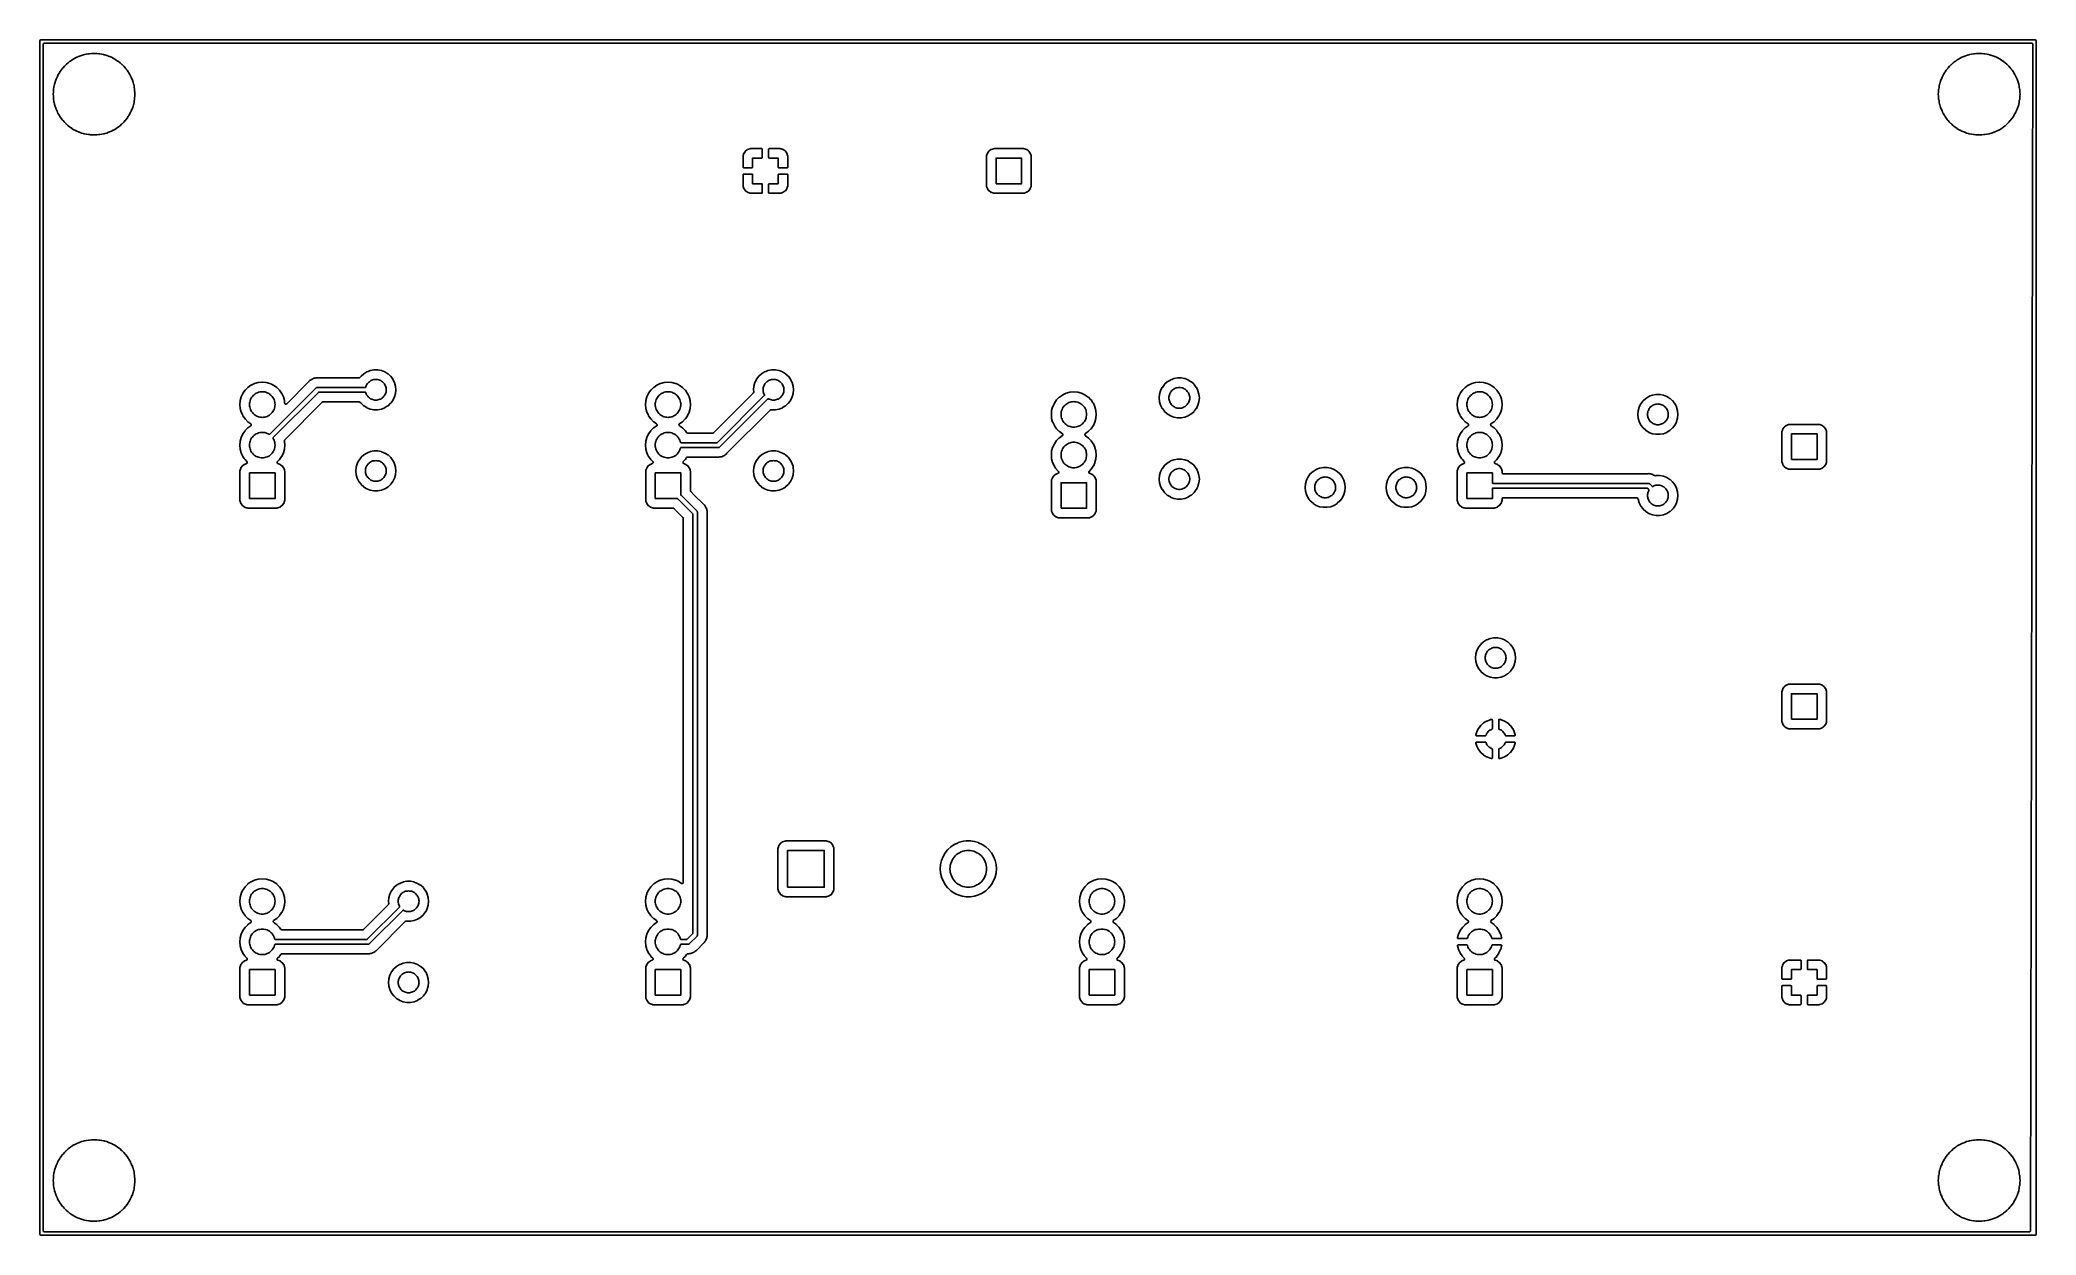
# Model space of a CAD drawing. Header units: metres. Extents: x 53 to 178, y -119 to -45.
import ezdxf

# ---------------------------------------------------------------- set-up
doc = ezdxf.new("R2010")
doc.units = ezdxf.units.M

msp = doc.modelspace()

# ---------------------------------------------------------------- linework, layer by layer
for points in [[(178.09, -119.4), (178.09, -44.68), (178.09, -44.68), (178.09, -44.68), (178.09, -44.68), (178.09, -44.68), (178.09, -44.67), (178.09, -44.67), (178.09, -44.67), (178.09, -44.67), (178.09, -44.67), (178.09, -44.67), (178.09, -44.67), (178.09, -44.67), (178.09, -44.66), (178.09, -44.66), (178.09, -44.66), (178.09, -44.66), (178.09, -44.66), (178.08, -44.66), (178.08, -44.66), (178.08, -44.66), (178.08, -44.66), (178.08, -44.65), (178.08, -44.65), (178.08, -44.65), (178.08, -44.65), (178.08, -44.65), (178.08, -44.65), (178.08, -44.65), (178.08, -44.65), (178.08, -44.65), (178.08, -44.65), (178.08, -44.64), (178.07, -44.64), (178.07, -44.64), (178.07, -44.64), (178.07, -44.64), (178.07, -44.64), (178.07, -44.64), (178.07, -44.64), (178.07, -44.64), (178.07, -44.64), (178.07, -44.64), (178.06, -44.64), (178.06, -44.64), (178.06, -44.64), (178.06, -44.63), (178.06, -44.63), (178.06, -44.63), (178.06, -44.63), (178.06, -44.63), (178.06, -44.63), (178.05, -44.63), (178.05, -44.63), (178.05, -44.63), (178.05, -44.63), (178.05, -44.63), (178.05, -44.63), (178.05, -44.63), (178.05, -44.63), (178.04, -44.63), (178.04, -44.63), (178.04, -44.63), (178.04, -44.63), (178.04, -44.63), (53.19, -44.63), (53.19, -44.63), (53.19, -44.63), (53.19, -44.63), (53.19, -44.63), (53.18, -44.63), (53.18, -44.63), (53.18, -44.63), (53.18, -44.63), (53.18, -44.63), (53.18, -44.63), (53.18, -44.63), (53.18, -44.63), (53.17, -44.63), (53.17, -44.63), (53.17, -44.63), (53.17, -44.63), (53.17, -44.63), (53.17, -44.63), (53.17, -44.64), (53.17, -44.64), (53.17, -44.64), (53.16, -44.64), (53.16, -44.64), (53.16, -44.64), (53.16, -44.64), (53.16, -44.64), (53.16, -44.64), (53.16, -44.64), (53.16, -44.64), (53.16, -44.64), (53.16, -44.64), (53.15, -44.64), (53.15, -44.65), (53.15, -44.65), (53.15, -44.65), (53.15, -44.65), (53.15, -44.65), (53.15, -44.65), (53.15, -44.65), (53.15, -44.65), (53.15, -44.65), (53.15, -44.65), (53.15, -44.66), (53.15, -44.66), (53.15, -44.66), (53.14, -44.66), (53.14, -44.66), (53.14, -44.66), (53.14, -44.66), (53.14, -44.66), (53.14, -44.66), (53.14, -44.67), (53.14, -44.67), (53.14, -44.67), (53.14, -44.67), (53.14, -44.67), (53.14, -44.67), (53.14, -44.67), (53.14, -44.67), (53.14, -44.68), (53.14, -44.68), (53.14, -44.68), (53.14, -44.68), (53.14, -44.68), (53.14, -119.4), (53.14, -119.4), (53.14, -119.4), (53.14, -119.4), (53.14, -119.4), (53.14, -119.41), (53.14, -119.41), (53.14, -119.41), (53.14, -119.41), (53.14, -119.41), (53.14, -119.41), (53.14, -119.41), (53.14, -119.41), (53.14, -119.42), (53.14, -119.42), (53.14, -119.42), (53.14, -119.42), (53.14, -119.42), (53.14, -119.42), (53.15, -119.42), (53.15, -119.42), (53.15, -119.42), (53.15, -119.43), (53.15, -119.43), (53.15, -119.43), (53.15, -119.43), (53.15, -119.43), (53.15, -119.43), (53.15, -119.43), (53.15, -119.43), (53.15, -119.43), (53.15, -119.43), (53.15, -119.44), (53.16, -119.44), (53.16, -119.44), (53.16, -119.44), (53.16, -119.44), (53.16, -119.44), (53.16, -119.44), (53.16, -119.44), (53.16, -119.44), (53.16, -119.44), (53.16, -119.44), (53.17, -119.44), (53.17, -119.44), (53.17, -119.44), (53.17, -119.45), (53.17, -119.45), (53.17, -119.45), (53.17, -119.45), (53.17, -119.45), (53.17, -119.45), (53.18, -119.45), (53.18, -119.45), (53.18, -119.45), (53.18, -119.45), (53.18, -119.45), (53.18, -119.45), (53.18, -119.45), (53.18, -119.45), (53.19, -119.45), (53.19, -119.45), (53.19, -119.45), (53.19, -119.45), (53.19, -119.45), (178.04, -119.45), (178.04, -119.45), (178.04, -119.45), (178.04, -119.45), (178.04, -119.45), (178.05, -119.45), (178.05, -119.45), (178.05, -119.45), (178.05, -119.45), (178.05, -119.45), (178.05, -119.45), (178.05, -119.45), (178.05, -119.45), (178.06, -119.45), (178.06, -119.45), (178.06, -119.45), (178.06, -119.45), (178.06, -119.45), (178.06, -119.45), (178.06, -119.44), (178.06, -119.44), (178.06, -119.44), (178.07, -119.44), (178.07, -119.44), (178.07, -119.44), (178.07, -119.44), (178.07, -119.44), (178.07, -119.44), (178.07, -119.44), (178.07, -119.44), (178.07, -119.44), (178.07, -119.44), (178.08, -119.44), (178.08, -119.43), (178.08, -119.43), (178.08, -119.43), (178.08, -119.43), (178.08, -119.43), (178.08, -119.43), (178.08, -119.43), (178.08, -119.43), (178.08, -119.43), (178.08, -119.43), (178.08, -119.42), (178.08, -119.42), (178.08, -119.42), (178.08, -119.42), (178.09, -119.42), (178.09, -119.42), (178.09, -119.42), (178.09, -119.42), (178.09, -119.42), (178.09, -119.41), (178.09, -119.41), (178.09, -119.41), (178.09, -119.41), (178.09, -119.41), (178.09, -119.41), (178.09, -119.41), (178.09, -119.41), (178.09, -119.4), (178.09, -119.4), (178.09, -119.4), (178.09, -119.4), (178.09, -119.4)], [(53.34, -44.91), (53.34, -119.17), (53.35, -119.2), (53.38, -119.24), (53.42, -119.25), (177.67, -119.25), (177.7, -119.24), (177.74, -119.21), (177.75, -119.17), (177.75, -118.53), (177.89, -44.91), (177.88, -44.88), (177.85, -44.84), (177.81, -44.83), (53.42, -44.83), (53.39, -44.84), (53.35, -44.87), (53.34, -44.91)], [(53.97, -48.03), (53.97, -48.03), (53.97, -48.03), (53.97, -48.03), (53.97, -48.03), (53.98, -48.16), (53.98, -48.16), (53.98, -48.19), (53.98, -48.19), (53.98, -48.19), (53.98, -48.19), (53.98, -48.19), (53.99, -48.22), (53.99, -48.22), (53.99, -48.35), (53.99, -48.35), (53.99, -48.35), (53.99, -48.35), (53.99, -48.35), (53.99, -48.35), (53.99, -48.35), (53.99, -48.35), (53.99, -48.35), (54, -48.35), (54.02, -48.47), (54.02, -48.48), (54.02, -48.51), (54.02, -48.51), (54.02, -48.51), (54.02, -48.51), (54.02, -48.51), (54.02, -48.51), (54.02, -48.51), (54.02, -48.51), (54.02, -48.51), (54.02, -48.51), (54.03, -48.54), (54.03, -48.54), (54.05, -48.66), (54.05, -48.66), (54.05, -48.67), (54.06, -48.67), (54.06, -48.67), (54.09, -48.79), (54.09, -48.79), (54.1, -48.82), (54.1, -48.82), (54.1, -48.82), (54.1, -48.82), (54.1, -48.82), (54.1, -48.82), (54.1, -48.82), (54.1, -48.82), (54.1, -48.82), (54.1, -48.82), (54.11, -48.85), (54.11, -48.85), (54.15, -48.97), (54.15, -48.97), (54.15, -48.97), (54.15, -48.97), (54.15, -48.97), (54.15, -48.97), (54.15, -48.97), (54.15, -48.97), (54.15, -48.97), (54.16, -48.97), (54.21, -49.09), (54.21, -49.09), (54.22, -49.11), (54.22, -49.12), (54.22, -49.12), (54.22, -49.12), (54.22, -49.12), (54.24, -49.14), (54.24, -49.15), (54.27, -49.23), (54.29, -49.26), (54.29, -49.26), (54.29, -49.26), (54.29, -49.26), (54.29, -49.26), (54.36, -49.37), (54.36, -49.37), (54.37, -49.39), (54.37, -49.4), (54.37, -49.4), (54.37, -49.4), (54.37, -49.4), (54.38, -49.4), (54.38, -49.4), (54.38, -49.4), (54.39, -49.42), (54.39, -49.43), (54.46, -49.53), (54.46, -49.53), (54.46, -49.53), (54.46, -49.53), (54.46, -49.53), (54.46, -49.53), (54.46, -49.53), (54.46, -49.53), (54.46, -49.53), (54.46, -49.53), (54.54, -49.63), (54.54, -49.63), (54.56, -49.65), (54.56, -49.66), (54.56, -49.66), (54.56, -49.66), (54.56, -49.66), (54.56, -49.66), (54.56, -49.66), (54.56, -49.66), (54.56, -49.66), (54.57, -49.66), (54.58, -49.67), (54.58, -49.68), (54.59, -49.68), (54.65, -49.76), (54.67, -49.78), (54.67, -49.78), (54.67, -49.78), (54.67, -49.78), (54.67, -49.78), (54.76, -49.87), (54.76, -49.87), (54.78, -49.89), (54.78, -49.89), (54.78, -49.89), (54.78, -49.89), (54.78, -49.89), (54.78, -49.89), (54.78, -49.89), (54.78, -49.89), (54.78, -49.89), (54.79, -49.89), (54.81, -49.91), (54.81, -49.91), (54.9, -50), (54.9, -50), (54.9, -50), (54.9, -50), (54.9, -50), (55, -50.07), (55.01, -50.07), (55.03, -50.09), (55.03, -50.09), (55.03, -50.09), (55.03, -50.09), (55.03, -50.09), (55.03, -50.09), (55.03, -50.09), (55.03, -50.1), (55.03, -50.1), (55.03, -50.1), (55.06, -50.11), (55.06, -50.11), (55.15, -50.18), (55.16, -50.19), (55.16, -50.19), (55.16, -50.19), (55.16, -50.19), (55.16, -50.19), (55.27, -50.25), (55.27, -50.25), (55.28, -50.26), (55.3, -50.27), (55.3, -50.27), (55.3, -50.27), (55.3, -50.27), (55.3, -50.27), (55.31, -50.27), (55.33, -50.28), (55.33, -50.28), (55.4, -50.32), (55.44, -50.34), (55.44, -50.34), (55.44, -50.34), (55.44, -50.34), (55.44, -50.34), (55.56, -50.39), (55.56, -50.39), (55.59, -50.4), (55.59, -50.4), (55.59, -50.4), (55.59, -50.4), (55.59, -50.4), (55.59, -50.4), (55.59, -50.4), (55.59, -50.4), (55.59, -50.4), (55.59, -50.4), (55.59, -50.4), (55.62, -50.41), (55.62, -50.41), (55.74, -50.46), (55.74, -50.46), (55.74, -50.46), (55.74, -50.46), (55.74, -50.46), (55.86, -50.49), (55.86, -50.49), (55.87, -50.5), (55.89, -50.5), (55.89, -50.5), (55.9, -50.5), (55.9, -50.5), (55.9, -50.5), (55.92, -50.51), (55.93, -50.51), (55.93, -50.51), (56.05, -50.54), (56.05, -50.54), (56.05, -50.54), (56.05, -50.54), (56.05, -50.54), (56.18, -50.56), (56.18, -50.56), (56.21, -50.56), (56.21, -50.56), (56.21, -50.56), (56.21, -50.56), (56.21, -50.56), (56.21, -50.56), (56.21, -50.56), (56.21, -50.56), (56.21, -50.56), (56.24, -50.56), (56.24, -50.56), (56.31, -50.57), (56.37, -50.58), (56.37, -50.58), (56.37, -50.58), (56.37, -50.58), (56.37, -50.58), (56.37, -50.58), (56.37, -50.58), (56.37, -50.58), (56.37, -50.58), (56.37, -50.58), (56.5, -50.58), (56.5, -50.58), (56.53, -50.58), (56.53, -50.58), (56.53, -50.58), (56.53, -50.58), (56.53, -50.58), (56.53, -50.58), (56.53, -50.58), (56.53, -50.58), (56.53, -50.58), (56.53, -50.58), (56.56, -50.58), (56.56, -50.58), (56.69, -50.58), (56.69, -50.58), (56.69, -50.58), (56.69, -50.58), (56.69, -50.58), (56.82, -50.56), (56.82, -50.56), (56.85, -50.56), (56.85, -50.56), (56.85, -50.56), (56.85, -50.56), (56.85, -50.56), (56.85, -50.56), (56.85, -50.56), (56.85, -50.56), (56.85, -50.56), (56.85, -50.56), (56.88, -50.56), (56.88, -50.56), (57.01, -50.54), (57.01, -50.54), (57.01, -50.54), (57.01, -50.54), (57.01, -50.54), (57.13, -50.51), (57.13, -50.51), (57.16, -50.5), (57.16, -50.5), (57.16, -50.5), (57.17, -50.5), (57.17, -50.5), (57.2, -50.49), (57.2, -50.49), (57.32, -50.46), (57.32, -50.46), (57.32, -50.46), (57.32, -50.46), (57.32, -50.46), (57.44, -50.41), (57.44, -50.41), (57.47, -50.4), (57.47, -50.4), (57.47, -50.4), (57.47, -50.4), (57.47, -50.4), (57.5, -50.39), (57.5, -50.39), (57.62, -50.34), (57.62, -50.34), (57.62, -50.34), (57.62, -50.34), (57.62, -50.34), (57.73, -50.28), (57.73, -50.28), (57.76, -50.27), (57.76, -50.27), (57.76, -50.27), (57.76, -50.27), (57.76, -50.27), (57.79, -50.25), (57.79, -50.25), (57.9, -50.19), (57.9, -50.19), (57.9, -50.19), (57.9, -50.19), (57.9, -50.19), (58, -50.11), (58, -50.11), (58.03, -50.1), (58.03, -50.1), (58.03, -50.09), (58.03, -50.09), (58.03, -50.09), (58.05, -50.07), (58.06, -50.07), (58.16, -50), (58.16, -50), (58.16, -50), (58.16, -50), (58.16, -50), (58.25, -49.91), (58.25, -49.91), (58.27, -49.89), (58.28, -49.89), (58.28, -49.89), (58.28, -49.89), (58.28, -49.89), (58.3, -49.87), (58.3, -49.87), (58.39, -49.78), (58.39, -49.78), (58.39, -49.78), (58.39, -49.78), (58.39, -49.78), (58.47, -49.68), (58.47, -49.68), (58.49, -49.66), (58.5, -49.66), (58.5, -49.66), (58.5, -49.66), (58.5, -49.66), (58.5, -49.65), (58.52, -49.63), (58.52, -49.63), (58.6, -49.53), (58.6, -49.53), (58.6, -49.53), (58.6, -49.53), (58.6, -49.53), (58.67, -49.43), (58.67, -49.42), (58.68, -49.4), (58.68, -49.4), (58.69, -49.4), (58.69, -49.4), (58.69, -49.39), (58.7, -49.37), (58.7, -49.37), (58.77, -49.26), (58.77, -49.26), (58.77, -49.26), (58.77, -49.26), (58.77, -49.26), (58.82, -49.15), (58.82, -49.14), (58.84, -49.12), (58.84, -49.12), (58.84, -49.12), (58.84, -49.12), (58.84, -49.11), (58.85, -49.09), (58.85, -49.09), (58.9, -48.97), (58.91, -48.97), (58.91, -48.97), (58.91, -48.97), (58.91, -48.97), (58.95, -48.85), (58.95, -48.85), (58.96, -48.82), (58.96, -48.82), (58.96, -48.82), (58.96, -48.82), (58.96, -48.82), (58.97, -48.79), (58.97, -48.79), (59, -48.67), (59, -48.67), (59.01, -48.67), (59.01, -48.66), (59.01, -48.66), (59.03, -48.54), (59.03, -48.54), (59.04, -48.51), (59.04, -48.51), (59.04, -48.51), (59.04, -48.51), (59.04, -48.51), (59.04, -48.48), (59.04, -48.47), (59.06, -48.35), (59.06, -48.35), (59.06, -48.35), (59.06, -48.35), (59.07, -48.35), (59.07, -48.35), (59.07, -48.35), (59.07, -48.35), (59.07, -48.3), (59.07, -48.22), (59.07, -48.22), (59.08, -48.19), (59.08, -48.19), (59.08, -48.19), (59.08, -48.19), (59.08, -48.19), (59.08, -48.15), (59.08, -48.15), (59.09, -48.03), (59.09, -48.03), (59.09, -48.03), (59.09, -48.03), (59.09, -48.03), (59.08, -47.91), (59.08, -47.91), (59.08, -47.87), (59.08, -47.87), (59.08, -47.87), (59.08, -47.87), (59.08, -47.87), (59.08, -47.87), (59.07, -47.84), (59.07, -47.84), (59.07, -47.77), (59.07, -47.71), (59.07, -47.71), (59.07, -47.71), (59.07, -47.71), (59.06, -47.71), (59.06, -47.71), (59.06, -47.71), (59.06, -47.71), (59.04, -47.59), (59.04, -47.58), (59.04, -47.55), (59.04, -47.55), (59.04, -47.55), (59.04, -47.55), (59.04, -47.55), (59.03, -47.52), (59.03, -47.52), (59.01, -47.4), (59.01, -47.4), (59.01, -47.4), (59.01, -47.39), (59, -47.39), (59, -47.39), (58.97, -47.27), (58.97, -47.27), (58.96, -47.24), (58.96, -47.24), (58.96, -47.24), (58.96, -47.24), (58.96, -47.24), (58.96, -47.24), (58.96, -47.24), (58.96, -47.24), (58.96, -47.24), (58.95, -47.21), (58.95, -47.21), (58.91, -47.09), (58.91, -47.09), (58.91, -47.09), (58.91, -47.09), (58.9, -47.09), (58.85, -46.97), (58.85, -46.97), (58.84, -46.95), (58.84, -46.94), (58.84, -46.94), (58.84, -46.94), (58.84, -46.94), (58.84, -46.94), (58.82, -46.92), (58.82, -46.91), (58.8, -46.87), (58.77, -46.8), (58.77, -46.8), (58.77, -46.8), (58.77, -46.8), (58.77, -46.8), (58.7, -46.69), (58.7, -46.69), (58.69, -46.67), (58.69, -46.66), (58.69, -46.66), (58.68, -46.66), (58.68, -46.66), (58.67, -46.64), (58.67, -46.63), (58.6, -46.53), (58.6, -46.53), (58.6, -46.53), (58.6, -46.53), (58.6, -46.53), (58.6, -46.53), (58.6, -46.53), (58.52, -46.43), (58.52, -46.43), (58.5, -46.41), (58.5, -46.4), (58.5, -46.4), (58.5, -46.4), (58.5, -46.4), (58.5, -46.4), (58.5, -46.4), (58.5, -46.4), (58.49, -46.4), (58.48, -46.39), (58.47, -46.38), (58.47, -46.38), (58.39, -46.28), (58.39, -46.28), (58.39, -46.28), (58.39, -46.28), (58.39, -46.28), (58.39, -46.28), (58.39, -46.28), (58.3, -46.19), (58.3, -46.19), (58.3, -46.19), (58.28, -46.17), (58.28, -46.17), (58.28, -46.17), (58.28, -46.17), (58.28, -46.17), (58.28, -46.17), (58.28, -46.17), (58.28, -46.17), (58.28, -46.17), (58.27, -46.17), (58.25, -46.15), (58.25, -46.15), (58.16, -46.06), (58.16, -46.06), (58.16, -46.06), (58.16, -46.06), (58.16, -46.06), (58.16, -46.06), (58.16, -46.06), (58.16, -46.06), (58.16, -46.06), (58.16, -46.06), (58.06, -45.99), (58.05, -45.99), (58.03, -45.97), (58.03, -45.97), (58.03, -45.97), (58.03, -45.97), (58.03, -45.96), (58.03, -45.96), (58.03, -45.96), (58.03, -45.96), (58.03, -45.96), (58.03, -45.96), (58, -45.95), (58, -45.95), (57.9, -45.87), (57.9, -45.87), (57.9, -45.87), (57.9, -45.87), (57.9, -45.87), (57.79, -45.81), (57.79, -45.81), (57.76, -45.8), (57.76, -45.79), (57.76, -45.79), (57.76, -45.79), (57.76, -45.79), (57.76, -45.79), (57.76, -45.79), (57.76, -45.79), (57.76, -45.79), (57.76, -45.79), (57.73, -45.78), (57.73, -45.78), (57.62, -45.72), (57.62, -45.72), (57.62, -45.72), (57.62, -45.72), (57.62, -45.72), (57.62, -45.72), (57.62, -45.72), (57.62, -45.72), (57.5, -45.67), (57.5, -45.67), (57.47, -45.66), (57.47, -45.66), (57.47, -45.66), (57.47, -45.66), (57.47, -45.66), (57.47, -45.66), (57.47, -45.66), (57.47, -45.66), (57.47, -45.66), (57.47, -45.66), (57.44, -45.65), (57.44, -45.65), (57.32, -45.6), (57.32, -45.6), (57.32, -45.6), (57.32, -45.6), (57.32, -45.6), (57.2, -45.57), (57.2, -45.57), (57.17, -45.56), (57.17, -45.56), (57.16, -45.56), (57.16, -45.56), (57.16, -45.56), (57.13, -45.55), (57.13, -45.55), (57.01, -45.52), (57.01, -45.52), (57.01, -45.52), (57.01, -45.52), (57.01, -45.52), (56.88, -45.5), (56.88, -45.5), (56.85, -45.5), (56.85, -45.5), (56.85, -45.5), (56.85, -45.5), (56.85, -45.5), (56.85, -45.5), (56.85, -45.5), (56.85, -45.5), (56.85, -45.5), (56.85, -45.5), (56.85, -45.5), (56.85, -45.5), (56.82, -45.5), (56.82, -45.5), (56.69, -45.48), (56.69, -45.48), (56.69, -45.48), (56.69, -45.48), (56.69, -45.48), (56.56, -45.48), (56.56, -45.48), (56.54, -45.48), (56.53, -45.48), (56.53, -45.48), (56.53, -45.48), (56.53, -45.48), (56.53, -45.48), (56.53, -45.48), (56.53, -45.48), (56.53, -45.48), (56.53, -45.48), (56.53, -45.48), (56.52, -45.48), (56.5, -45.48), (56.5, -45.48), (56.37, -45.48), (56.37, -45.48), (56.37, -45.48), (56.37, -45.48), (56.37, -45.48), (56.37, -45.48), (56.37, -45.48), (56.37, -45.48), (56.37, -45.48), (56.37, -45.48), (56.24, -45.5), (56.24, -45.5), (56.21, -45.5), (56.21, -45.5), (56.21, -45.5), (56.21, -45.5), (56.21, -45.5), (56.21, -45.5), (56.21, -45.5), (56.21, -45.5), (56.21, -45.5), (56.21, -45.5), (56.18, -45.5), (56.18, -45.5), (56.05, -45.52), (56.05, -45.52), (56.05, -45.52), (56.05, -45.52), (56.05, -45.52), (56.05, -45.52), (56.05, -45.52), (55.93, -45.55), (55.93, -45.55), (55.9, -45.56), (55.9, -45.56), (55.9, -45.56), (55.9, -45.56), (55.9, -45.56), (55.9, -45.56), (55.89, -45.56), (55.89, -45.56), (55.89, -45.56), (55.89, -45.56), (55.88, -45.56), (55.86, -45.57), (55.86, -45.57), (55.74, -45.6), (55.74, -45.6), (55.74, -45.6), (55.74, -45.6), (55.74, -45.6), (55.62, -45.65), (55.62, -45.65), (55.59, -45.66), (55.59, -45.66), (55.59, -45.66), (55.59, -45.66), (55.59, -45.66), (55.59, -45.66), (55.59, -45.66), (55.59, -45.66), (55.59, -45.66), (55.59, -45.66), (55.56, -45.67), (55.56, -45.67), (55.44, -45.72), (55.44, -45.72), (55.44, -45.72), (55.44, -45.72), (55.44, -45.72), (55.33, -45.78), (55.33, -45.78), (55.3, -45.79), (55.3, -45.79), (55.3, -45.79), (55.3, -45.79), (55.3, -45.79), (55.3, -45.79), (55.3, -45.79), (55.3, -45.79), (55.3, -45.79), (55.3, -45.79), (55.27, -45.81), (55.27, -45.81), (55.16, -45.87), (55.16, -45.87), (55.16, -45.87), (55.16, -45.87), (55.16, -45.87), (55.16, -45.87), (55.16, -45.87), (55.16, -45.87), (55.06, -45.95), (55.06, -45.95), (55.03, -45.96), (55.03, -45.96), (55.03, -45.96), (55.03, -45.96), (55.03, -45.97), (55.03, -45.97), (55.03, -45.97), (55.03, -45.97), (55.03, -45.97), (55.03, -45.97), (55.01, -45.99), (55, -45.99), (54.9, -46.06), (54.9, -46.06), (54.9, -46.06), (54.9, -46.06), (54.9, -46.06), (54.9, -46.06), (54.9, -46.06), (54.9, -46.06), (54.9, -46.06), (54.81, -46.15), (54.81, -46.15), (54.79, -46.17), (54.78, -46.17), (54.78, -46.17), (54.78, -46.17), (54.78, -46.17), (54.78, -46.17), (54.78, -46.17), (54.78, -46.17), (54.78, -46.17), (54.78, -46.17), (54.77, -46.18), (54.76, -46.19), (54.76, -46.19), (54.67, -46.28), (54.67, -46.28), (54.67, -46.28), (54.67, -46.28), (54.67, -46.28), (54.59, -46.38), (54.58, -46.38), (54.58, -46.39), (54.57, -46.4), (54.56, -46.4), (54.56, -46.4), (54.56, -46.4), (54.56, -46.4), (54.56, -46.4), (54.56, -46.4), (54.56, -46.4), (54.56, -46.4), (54.56, -46.41), (54.54, -46.43), (54.54, -46.43), (54.46, -46.53), (54.46, -46.53), (54.46, -46.53), (54.46, -46.53), (54.46, -46.53), (54.46, -46.53), (54.46, -46.53), (54.46, -46.53), (54.46, -46.53), (54.46, -46.53), (54.39, -46.63), (54.39, -46.64), (54.38, -46.66), (54.38, -46.66), (54.38, -46.66), (54.37, -46.66), (54.37, -46.66), (54.37, -46.66), (54.37, -46.66), (54.37, -46.66), (54.37, -46.66), (54.37, -46.67), (54.36, -46.69), (54.36, -46.69), (54.29, -46.8), (54.29, -46.8), (54.29, -46.8), (54.29, -46.8), (54.29, -46.8), (54.24, -46.91), (54.24, -46.92), (54.23, -46.92), (54.22, -46.94), (54.22, -46.94), (54.22, -46.94), (54.22, -46.94), (54.22, -46.94), (54.22, -46.94), (54.22, -46.94), (54.22, -46.94), (54.22, -46.94), (54.22, -46.94), (54.22, -46.94), (54.22, -46.94), (54.22, -46.95), (54.22, -46.95), (54.21, -46.97), (54.21, -46.97), (54.16, -47.09), (54.15, -47.09), (54.15, -47.09), (54.15, -47.09), (54.15, -47.09), (54.15, -47.09), (54.15, -47.09), (54.15, -47.09), (54.15, -47.09), (54.15, -47.09), (54.11, -47.21), (54.11, -47.21), (54.1, -47.24), (54.1, -47.24), (54.1, -47.24), (54.1, -47.24), (54.1, -47.24), (54.1, -47.24), (54.1, -47.24), (54.1, -47.24), (54.1, -47.24), (54.1, -47.24), (54.09, -47.27), (54.09, -47.27), (54.06, -47.39), (54.06, -47.39), (54.06, -47.39), (54.05, -47.39), (54.05, -47.4), (54.05, -47.4), (54.05, -47.4), (54.05, -47.4), (54.05, -47.4), (54.03, -47.52), (54.03, -47.52), (54.02, -47.55), (54.02, -47.55), (54.02, -47.55), (54.02, -47.55), (54.02, -47.55), (54.02, -47.55), (54.02, -47.55), (54.02, -47.55), (54.02, -47.55), (54.02, -47.55), (54.02, -47.58), (54.02, -47.59), (54, -47.71), (53.99, -47.71), (53.99, -47.71), (53.99, -47.71), (53.99, -47.71), (53.99, -47.71), (53.99, -47.71), (53.99, -47.71), (53.99, -47.71), (53.99, -47.71), (53.99, -47.84), (53.99, -47.84), (53.98, -47.87), (53.98, -47.87), (53.98, -47.87), (53.98, -47.87), (53.98, -47.87), (53.98, -47.9), (53.98, -47.9), (53.97, -48.03), (53.97, -48.03), (53.97, -48.03), (53.97, -48.03), (53.97, -48.03), (53.97, -48.03), (53.97, -48.03)], [(171.97, -48.03), (171.97, -48.03), (171.97, -48.03), (171.97, -48.03), (171.97, -48.03), (171.98, -48.16), (171.98, -48.16), (171.98, -48.19), (171.98, -48.19), (171.98, -48.19), (171.98, -48.19), (171.98, -48.19), (171.98, -48.19), (171.98, -48.19), (171.98, -48.19), (171.98, -48.19), (171.98, -48.19), (171.99, -48.22), (171.99, -48.22), (171.99, -48.35), (171.99, -48.35), (171.99, -48.35), (171.99, -48.35), (171.99, -48.35), (171.99, -48.35), (171.99, -48.35), (171.99, -48.35), (171.99, -48.35), (172, -48.35), (172.02, -48.47), (172.02, -48.48), (172.02, -48.51), (172.02, -48.51), (172.02, -48.51), (172.02, -48.51), (172.02, -48.51), (172.02, -48.51), (172.02, -48.51), (172.02, -48.51), (172.02, -48.51), (172.02, -48.51), (172.03, -48.54), (172.03, -48.54), (172.05, -48.66), (172.05, -48.66), (172.05, -48.67), (172.06, -48.67), (172.06, -48.67), (172.09, -48.79), (172.09, -48.79), (172.1, -48.82), (172.1, -48.82), (172.1, -48.82), (172.1, -48.82), (172.1, -48.82), (172.1, -48.82), (172.1, -48.82), (172.1, -48.82), (172.1, -48.82), (172.1, -48.82), (172.11, -48.85), (172.11, -48.85), (172.15, -48.97), (172.15, -48.97), (172.15, -48.97), (172.15, -48.97), (172.15, -48.97), (172.15, -48.97), (172.15, -48.97), (172.15, -48.97), (172.15, -48.97), (172.16, -48.97), (172.21, -49.09), (172.21, -49.09), (172.22, -49.11), (172.22, -49.12), (172.22, -49.12), (172.22, -49.12), (172.22, -49.12), (172.24, -49.14), (172.24, -49.15), (172.27, -49.23), (172.29, -49.26), (172.29, -49.26), (172.29, -49.26), (172.29, -49.26), (172.29, -49.26), (172.36, -49.37), (172.36, -49.37), (172.37, -49.39), (172.37, -49.4), (172.37, -49.4), (172.37, -49.4), (172.37, -49.4), (172.38, -49.4), (172.38, -49.4), (172.38, -49.4), (172.39, -49.42), (172.39, -49.43), (172.46, -49.53), (172.46, -49.53), (172.46, -49.53), (172.46, -49.53), (172.46, -49.53), (172.46, -49.53), (172.46, -49.53), (172.46, -49.53), (172.46, -49.53), (172.46, -49.53), (172.54, -49.63), (172.54, -49.63), (172.56, -49.65), (172.56, -49.66), (172.56, -49.66), (172.56, -49.66), (172.56, -49.66), (172.56, -49.66), (172.56, -49.66), (172.56, -49.66), (172.56, -49.66), (172.57, -49.66), (172.58, -49.67), (172.58, -49.68), (172.59, -49.68), (172.65, -49.76), (172.67, -49.78), (172.67, -49.78), (172.67, -49.78), (172.67, -49.78), (172.67, -49.78), (172.76, -49.87), (172.76, -49.87), (172.78, -49.89), (172.78, -49.89), (172.78, -49.89), (172.78, -49.89), (172.78, -49.89), (172.78, -49.89), (172.78, -49.89), (172.78, -49.89), (172.78, -49.89), (172.79, -49.89), (172.81, -49.91), (172.81, -49.91), (172.9, -50), (172.9, -50), (172.9, -50), (172.9, -50), (172.9, -50), (173, -50.07), (173.01, -50.07), (173.03, -50.09), (173.03, -50.09), (173.03, -50.09), (173.03, -50.09), (173.03, -50.09), (173.03, -50.09), (173.03, -50.09), (173.03, -50.1), (173.03, -50.1), (173.03, -50.1), (173.06, -50.11), (173.06, -50.11), (173.15, -50.18), (173.16, -50.19), (173.16, -50.19), (173.16, -50.19), (173.16, -50.19), (173.16, -50.19), (173.27, -50.25), (173.27, -50.25), (173.28, -50.26), (173.3, -50.27), (173.3, -50.27), (173.3, -50.27), (173.3, -50.27), (173.3, -50.27), (173.31, -50.27), (173.33, -50.28), (173.33, -50.28), (173.4, -50.32), (173.44, -50.34), (173.44, -50.34), (173.44, -50.34), (173.44, -50.34), (173.44, -50.34), (173.56, -50.39), (173.56, -50.39), (173.59, -50.4), (173.59, -50.4), (173.59, -50.4), (173.59, -50.4), (173.59, -50.4), (173.59, -50.4), (173.59, -50.4), (173.59, -50.4), (173.59, -50.4), (173.59, -50.4), (173.59, -50.4), (173.62, -50.41), (173.62, -50.41), (173.74, -50.46), (173.74, -50.46), (173.74, -50.46), (173.74, -50.46), (173.74, -50.46), (173.86, -50.49), (173.86, -50.49), (173.87, -50.5), (173.89, -50.5), (173.89, -50.5), (173.9, -50.5), (173.9, -50.5), (173.9, -50.5), (173.92, -50.51), (173.93, -50.51), (173.93, -50.51), (174.05, -50.54), (174.05, -50.54), (174.05, -50.54), (174.05, -50.54), (174.05, -50.54), (174.18, -50.56), (174.18, -50.56), (174.21, -50.56), (174.21, -50.56), (174.21, -50.56), (174.21, -50.56), (174.21, -50.56), (174.21, -50.56), (174.21, -50.56), (174.21, -50.56), (174.21, -50.56), (174.24, -50.56), (174.24, -50.56), (174.31, -50.57), (174.37, -50.58), (174.37, -50.58), (174.37, -50.58), (174.37, -50.58), (174.37, -50.58), (174.37, -50.58), (174.37, -50.58), (174.37, -50.58), (174.37, -50.58), (174.37, -50.58), (174.5, -50.58), (174.5, -50.58), (174.53, -50.58), (174.53, -50.58), (174.53, -50.58), (174.53, -50.58), (174.53, -50.58), (174.53, -50.58), (174.53, -50.58), (174.53, -50.58), (174.53, -50.58), (174.53, -50.58), (174.56, -50.58), (174.56, -50.58), (174.69, -50.58), (174.69, -50.58), (174.69, -50.58), (174.69, -50.58), (174.69, -50.58), (174.82, -50.56), (174.82, -50.56), (174.85, -50.56), (174.85, -50.56), (174.85, -50.56), (174.85, -50.56), (174.85, -50.56), (174.85, -50.56), (174.85, -50.56), (174.85, -50.56), (174.85, -50.56), (174.85, -50.56), (174.88, -50.56), (174.88, -50.56), (175.01, -50.54), (175.01, -50.54), (175.01, -50.54), (175.01, -50.54), (175.01, -50.54), (175.13, -50.51), (175.13, -50.51), (175.16, -50.5), (175.16, -50.5), (175.16, -50.5), (175.17, -50.5), (175.17, -50.5), (175.2, -50.49), (175.2, -50.49), (175.32, -50.46), (175.32, -50.46), (175.32, -50.46), (175.32, -50.46), (175.32, -50.46), (175.44, -50.41), (175.44, -50.41), (175.47, -50.4), (175.47, -50.4), (175.47, -50.4), (175.47, -50.4), (175.47, -50.4), (175.5, -50.39), (175.5, -50.39), (175.62, -50.34), (175.62, -50.34), (175.62, -50.34), (175.62, -50.34), (175.62, -50.34), (175.73, -50.28), (175.73, -50.28), (175.76, -50.27), (175.76, -50.27), (175.76, -50.27), (175.76, -50.27), (175.76, -50.27), (175.79, -50.25), (175.79, -50.25), (175.9, -50.19), (175.9, -50.19), (175.9, -50.19), (175.9, -50.19), (175.9, -50.19), (176, -50.11), (176, -50.11), (176.03, -50.1), (176.03, -50.1), (176.03, -50.09), (176.03, -50.09), (176.03, -50.09), (176.05, -50.07), (176.06, -50.07), (176.16, -50), (176.16, -50), (176.16, -50), (176.16, -50), (176.16, -50), (176.25, -49.91), (176.25, -49.91), (176.27, -49.89), (176.28, -49.89), (176.28, -49.89), (176.28, -49.89), (176.28, -49.89), (176.3, -49.87), (176.3, -49.87), (176.39, -49.78), (176.39, -49.78), (176.39, -49.78), (176.39, -49.78), (176.39, -49.78), (176.47, -49.68), (176.47, -49.68), (176.49, -49.66), (176.5, -49.66), (176.5, -49.66), (176.5, -49.66), (176.5, -49.66), (176.5, -49.65), (176.52, -49.63), (176.52, -49.63), (176.6, -49.53), (176.6, -49.53), (176.6, -49.53), (176.6, -49.53), (176.6, -49.53), (176.67, -49.43), (176.67, -49.42), (176.68, -49.4), (176.68, -49.4), (176.69, -49.4), (176.69, -49.4), (176.69, -49.39), (176.7, -49.37), (176.7, -49.37), (176.77, -49.26), (176.77, -49.26), (176.77, -49.26), (176.77, -49.26), (176.77, -49.26), (176.82, -49.15), (176.82, -49.14), (176.84, -49.12), (176.84, -49.12), (176.84, -49.12), (176.84, -49.12), (176.84, -49.11), (176.85, -49.09), (176.85, -49.09), (176.9, -48.97), (176.91, -48.97), (176.91, -48.97), (176.91, -48.97), (176.91, -48.97), (176.95, -48.85), (176.95, -48.85), (176.96, -48.82), (176.96, -48.82), (176.96, -48.82), (176.96, -48.82), (176.96, -48.82), (176.97, -48.79), (176.97, -48.79), (177, -48.67), (177, -48.67), (177.01, -48.67), (177.01, -48.66), (177.01, -48.66), (177.03, -48.54), (177.03, -48.54), (177.04, -48.51), (177.04, -48.51), (177.04, -48.51), (177.04, -48.51), (177.04, -48.51), (177.04, -48.48), (177.04, -48.47), (177.06, -48.35), (177.06, -48.35), (177.06, -48.35), (177.06, -48.35), (177.07, -48.35), (177.07, -48.35), (177.07, -48.35), (177.07, -48.35), (177.07, -48.3), (177.07, -48.22), (177.07, -48.22), (177.08, -48.19), (177.08, -48.19), (177.08, -48.19), (177.08, -48.19), (177.08, -48.19), (177.08, -48.15), (177.08, -48.15), (177.09, -48.03), (177.09, -48.03), (177.09, -48.03), (177.09, -48.03), (177.09, -48.03), (177.08, -47.91), (177.08, -47.91), (177.08, -47.87), (177.08, -47.87), (177.08, -47.87), (177.08, -47.87), (177.08, -47.87), (177.08, -47.87), (177.07, -47.84), (177.07, -47.84), (177.07, -47.77), (177.07, -47.71), (177.07, -47.71), (177.07, -47.71), (177.07, -47.71), (177.06, -47.71), (177.06, -47.71), (177.06, -47.71), (177.06, -47.71), (177.04, -47.59), (177.04, -47.58), (177.04, -47.55), (177.04, -47.55), (177.04, -47.55), (177.04, -47.55), (177.04, -47.55), (177.03, -47.52), (177.03, -47.52), (177.01, -47.4), (177.01, -47.4), (177.01, -47.4), (177.01, -47.39), (177, -47.39), (177, -47.39), (176.97, -47.27), (176.97, -47.27), (176.96, -47.24), (176.96, -47.24), (176.96, -47.24), (176.96, -47.24), (176.96, -47.24), (176.96, -47.24), (176.96, -47.24), (176.96, -47.24), (176.96, -47.24), (176.95, -47.21), (176.95, -47.21), (176.91, -47.09), (176.91, -47.09), (176.91, -47.09), (176.91, -47.09), (176.9, -47.09), (176.85, -46.97), (176.85, -46.97), (176.84, -46.95), (176.84, -46.94), (176.84, -46.94), (176.84, -46.94), (176.84, -46.94), (176.84, -46.94), (176.82, -46.92), (176.82, -46.91), (176.8, -46.87), (176.77, -46.8), (176.77, -46.8), (176.77, -46.8), (176.77, -46.8), (176.77, -46.8), (176.7, -46.69), (176.7, -46.69), (176.69, -46.67), (176.69, -46.66), (176.69, -46.66), (176.68, -46.66), (176.68, -46.66), (176.67, -46.64), (176.67, -46.63), (176.6, -46.53), (176.6, -46.53), (176.6, -46.53), (176.6, -46.53), (176.6, -46.53), (176.6, -46.53), (176.6, -46.53), (176.52, -46.43), (176.52, -46.43), (176.5, -46.41), (176.5, -46.4), (176.5, -46.4), (176.5, -46.4), (176.5, -46.4), (176.5, -46.4), (176.5, -46.4), (176.5, -46.4), (176.49, -46.4), (176.48, -46.39), (176.47, -46.38), (176.47, -46.38), (176.39, -46.28), (176.39, -46.28), (176.39, -46.28), (176.39, -46.28), (176.39, -46.28), (176.39, -46.28), (176.39, -46.28), (176.3, -46.19), (176.3, -46.19), (176.3, -46.19), (176.28, -46.17), (176.28, -46.17), (176.28, -46.17), (176.28, -46.17), (176.28, -46.17), (176.28, -46.17), (176.28, -46.17), (176.28, -46.17), (176.28, -46.17), (176.28, -46.17), (176.28, -46.17), (176.27, -46.17), (176.25, -46.15), (176.25, -46.15), (176.16, -46.06), (176.16, -46.06), (176.16, -46.06), (176.16, -46.06), (176.16, -46.06), (176.16, -46.06), (176.16, -46.06), (176.16, -46.06), (176.16, -46.06), (176.16, -46.06), (176.06, -45.99), (176.05, -45.99), (176.03, -45.97), (176.03, -45.97), (176.03, -45.97), (176.03, -45.97), (176.03, -45.96), (176.03, -45.96), (176.03, -45.96), (176.03, -45.96), (176.03, -45.96), (176.03, -45.96), (176, -45.95), (176, -45.95), (175.9, -45.87), (175.9, -45.87), (175.9, -45.87), (175.9, -45.87), (175.9, -45.87), (175.79, -45.81), (175.79, -45.81), (175.76, -45.8), (175.76, -45.79), (175.76, -45.79), (175.76, -45.79), (175.76, -45.79), (175.76, -45.79), (175.76, -45.79), (175.76, -45.79), (175.76, -45.79), (175.76, -45.79), (175.73, -45.78), (175.73, -45.78), (175.62, -45.72), (175.62, -45.72), (175.62, -45.72), (175.62, -45.72), (175.62, -45.72), (175.62, -45.72), (175.62, -45.72), (175.62, -45.72), (175.5, -45.67), (175.5, -45.67), (175.47, -45.66), (175.47, -45.66), (175.47, -45.66), (175.47, -45.66), (175.47, -45.66), (175.47, -45.66), (175.47, -45.66), (175.47, -45.66), (175.47, -45.66), (175.47, -45.66), (175.44, -45.65), (175.44, -45.65), (175.32, -45.6), (175.32, -45.6), (175.32, -45.6), (175.32, -45.6), (175.32, -45.6), (175.2, -45.57), (175.2, -45.57), (175.17, -45.56), (175.17, -45.56), (175.16, -45.56), (175.16, -45.56), (175.16, -45.56), (175.13, -45.55), (175.13, -45.55), (175.01, -45.52), (175.01, -45.52), (175.01, -45.52), (175.01, -45.52), (175.01, -45.52), (174.88, -45.5), (174.88, -45.5), (174.85, -45.5), (174.85, -45.5), (174.85, -45.5), (174.85, -45.5), (174.85, -45.5), (174.85, -45.5), (174.85, -45.5), (174.85, -45.5), (174.85, -45.5), (174.85, -45.5), (174.85, -45.5), (174.85, -45.5), (174.82, -45.5), (174.82, -45.5), (174.69, -45.48), (174.69, -45.48), (174.69, -45.48), (174.69, -45.48), (174.69, -45.48), (174.56, -45.48), (174.56, -45.48), (174.54, -45.48), (174.53, -45.48), (174.53, -45.48), (174.53, -45.48), (174.53, -45.48), (174.53, -45.48), (174.53, -45.48), (174.53, -45.48), (174.53, -45.48), (174.53, -45.48), (174.53, -45.48), (174.52, -45.48), (174.5, -45.48), (174.5, -45.48), (174.37, -45.48), (174.37, -45.48), (174.37, -45.48), (174.37, -45.48), (174.37, -45.48), (174.37, -45.48), (174.37, -45.48), (174.37, -45.48), (174.37, -45.48), (174.37, -45.48), (174.24, -45.5), (174.24, -45.5), (174.21, -45.5), (174.21, -45.5), (174.21, -45.5), (174.21, -45.5), (174.21, -45.5), (174.21, -45.5), (174.21, -45.5), (174.21, -45.5), (174.21, -45.5), (174.21, -45.5), (174.18, -45.5), (174.18, -45.5), (174.05, -45.52), (174.05, -45.52), (174.05, -45.52), (174.05, -45.52), (174.05, -45.52), (174.05, -45.52), (174.05, -45.52), (173.93, -45.55), (173.93, -45.55), (173.9, -45.56), (173.9, -45.56), (173.9, -45.56), (173.9, -45.56), (173.9, -45.56), (173.9, -45.56), (173.89, -45.56), (173.89, -45.56), (173.89, -45.56), (173.89, -45.56), (173.88, -45.56), (173.86, -45.57), (173.86, -45.57), (173.74, -45.6), (173.74, -45.6), (173.74, -45.6), (173.74, -45.6), (173.74, -45.6), (173.62, -45.65), (173.62, -45.65), (173.59, -45.66), (173.59, -45.66), (173.59, -45.66), (173.59, -45.66), (173.59, -45.66), (173.59, -45.66), (173.59, -45.66), (173.59, -45.66), (173.59, -45.66), (173.59, -45.66), (173.56, -45.67), (173.56, -45.67), (173.44, -45.72), (173.44, -45.72), (173.44, -45.72), (173.44, -45.72), (173.44, -45.72), (173.33, -45.78), (173.33, -45.78), (173.3, -45.79), (173.3, -45.79), (173.3, -45.79), (173.3, -45.79), (173.3, -45.79), (173.3, -45.79), (173.3, -45.79), (173.3, -45.79), (173.3, -45.79), (173.3, -45.79), (173.27, -45.81), (173.27, -45.81), (173.16, -45.87), (173.16, -45.87), (173.16, -45.87), (173.16, -45.87), (173.16, -45.87), (173.16, -45.87), (173.16, -45.87), (173.16, -45.87), (173.06, -45.95), (173.06, -45.95), (173.03, -45.96), (173.03, -45.96), (173.03, -45.96), (173.03, -45.96), (173.03, -45.97), (173.03, -45.97), (173.03, -45.97), (173.03, -45.97), (173.03, -45.97), (173.03, -45.97), (173.01, -45.99), (173, -45.99), (172.9, -46.06), (172.9, -46.06), (172.9, -46.06), (172.9, -46.06), (172.9, -46.06), (172.9, -46.06), (172.9, -46.06), (172.9, -46.06), (172.9, -46.06), (172.81, -46.15), (172.81, -46.15), (172.79, -46.17), (172.78, -46.17), (172.78, -46.17), (172.78, -46.17), (172.78, -46.17), (172.78, -46.17), (172.78, -46.17), (172.78, -46.17), (172.78, -46.17), (172.78, -46.17), (172.77, -46.18), (172.76, -46.19), (172.76, -46.19), (172.67, -46.28), (172.67, -46.28), (172.67, -46.28), (172.67, -46.28), (172.67, -46.28), (172.59, -46.38), (172.58, -46.38), (172.58, -46.39), (172.57, -46.4), (172.56, -46.4), (172.56, -46.4), (172.56, -46.4), (172.56, -46.4), (172.56, -46.4), (172.56, -46.4), (172.56, -46.4), (172.56, -46.4), (172.56, -46.41), (172.54, -46.43), (172.54, -46.43), (172.46, -46.53), (172.46, -46.53), (172.46, -46.53), (172.46, -46.53), (172.46, -46.53), (172.46, -46.53), (172.46, -46.53), (172.46, -46.53), (172.46, -46.53), (172.46, -46.53), (172.39, -46.63), (172.39, -46.64), (172.38, -46.66), (172.38, -46.66), (172.38, -46.66), (172.37, -46.66), (172.37, -46.66), (172.37, -46.66), (172.37, -46.66), (172.37, -46.66), (172.37, -46.66), (172.37, -46.67), (172.36, -46.69), (172.36, -46.69), (172.29, -46.8), (172.29, -46.8), (172.29, -46.8), (172.29, -46.8), (172.29, -46.8), (172.24, -46.91), (172.24, -46.92), (172.23, -46.92), (172.22, -46.94), (172.22, -46.94), (172.22, -46.94), (172.22, -46.94), (172.22, -46.94), (172.22, -46.94), (172.22, -46.94), (172.22, -46.94), (172.22, -46.94), (172.22, -46.94), (172.22, -46.94), (172.22, -46.94), (172.22, -46.94), (172.22, -46.95), (172.22, -46.95), (172.21, -46.97), (172.21, -46.97), (172.16, -47.09), (172.15, -47.09), (172.15, -47.09), (172.15, -47.09), (172.15, -47.09), (172.15, -47.09), (172.15, -47.09), (172.15, -47.09), (172.15, -47.09), (172.15, -47.09), (172.11, -47.21), (172.11, -47.21), (172.1, -47.24), (172.1, -47.24), (172.1, -47.24), (172.1, -47.24), (172.1, -47.24), (172.1, -47.24), (172.1, -47.24), (172.1, -47.24), (172.1, -47.24), (172.1, -47.24), (172.09, -47.27), (172.09, -47.27), (172.06, -47.39), (172.06, -47.39), (172.06, -47.39), (172.05, -47.39), (172.05, -47.4), (172.05, -47.4), (172.05, -47.4), (172.05, -47.4), (172.05, -47.4), (172.03, -47.52), (172.03, -47.52), (172.02, -47.55), (172.02, -47.55), (172.02, -47.55), (172.02, -47.55), (172.02, -47.55), (172.02, -47.55), (172.02, -47.55), (172.02, -47.55), (172.02, -47.55), (172.02, -47.55), (172.02, -47.58), (172.02, -47.59), (172, -47.71), (171.99, -47.71), (171.99, -47.71), (171.99, -47.71), (171.99, -47.71), (171.99, -47.71), (171.99, -47.71), (171.99, -47.71), (171.99, -47.71), (171.99, -47.71), (171.99, -47.84), (171.99, -47.84), (171.98, -47.87), (171.98, -47.87), (171.98, -47.87), (171.98, -47.87), (171.98, -47.87), (171.98, -47.87), (171.98, -47.87), (171.98, -47.87), (171.98, -47.87), (171.98, -47.87), (171.98, -47.9), (171.98, -47.9), (171.97, -48.03), (171.97, -48.03)], [(97.7, -52.63), (97.7, -52.63), (97.7, -52.63), (97.71, -52.63), (97.71, -52.63), (97.71, -52.63), (97.71, -52.63), (97.71, -52.63), (97.71, -52.63), (97.71, -52.63), (97.71, -52.63), (97.72, -52.63), (97.72, -52.63), (97.72, -52.63), (97.72, -52.63), (97.72, -52.63), (97.72, -52.63), (97.72, -52.63), (97.72, -52.63), (97.72, -52.63), (97.73, -52.63), (97.73, -52.63), (97.73, -52.62), (97.73, -52.62), (97.73, -52.62), (97.73, -52.62), (97.73, -52.62), (97.73, -52.62), (97.73, -52.62), (97.73, -52.62), (97.74, -52.62), (97.74, -52.62), (97.74, -52.62), (97.74, -52.62), (97.74, -52.62), (97.74, -52.61), (97.74, -52.61), (97.74, -52.61), (97.74, -52.61), (97.74, -52.61), (97.74, -52.61), (97.74, -52.61), (97.74, -52.61), (97.75, -52.61), (97.75, -52.61), (97.75, -52.6), (97.75, -52.6), (97.75, -52.6), (97.75, -52.6), (97.75, -52.6), (97.75, -52.6), (97.75, -52.6), (97.75, -52.6), (97.75, -52.6), (97.75, -52.59), (97.75, -52.59), (97.75, -52.59), (97.75, -52.59), (97.75, -52.59), (97.75, -52.59), (97.75, -52.59), (97.75, -52.59), (97.75, -52.58), (97.75, -52.58), (97.75, -52.58), (97.75, -52.03), (98.3, -52.03), (98.3, -52.03), (98.3, -52.03), (98.31, -52.03), (98.31, -52.03), (98.31, -52.03), (98.31, -52.03), (98.31, -52.03), (98.31, -52.03), (98.31, -52.03), (98.31, -52.03), (98.32, -52.03), (98.32, -52.03), (98.32, -52.03), (98.32, -52.03), (98.32, -52.03), (98.32, -52.03), (98.32, -52.03), (98.32, -52.03), (98.32, -52.03), (98.33, -52.03), (98.33, -52.03), (98.33, -52.02), (98.33, -52.02), (98.33, -52.02), (98.33, -52.02), (98.33, -52.02), (98.33, -52.02), (98.33, -52.02), (98.33, -52.02), (98.34, -52.02), (98.34, -52.02), (98.34, -52.02), (98.34, -52.02), (98.34, -52.02), (98.34, -52.01), (98.34, -52.01), (98.34, -52.01), (98.34, -52.01), (98.34, -52.01), (98.34, -52.01), (98.34, -52.01), (98.34, -52.01), (98.35, -52.01), (98.35, -52.01), (98.35, -52), (98.35, -52), (98.35, -52), (98.35, -52), (98.35, -52), (98.35, -52), (98.35, -52), (98.35, -52), (98.35, -52), (98.35, -51.99), (98.35, -51.99), (98.35, -51.99), (98.35, -51.99), (98.35, -51.99), (98.35, -51.99), (98.35, -51.99), (98.35, -51.99), (98.35, -51.98), (98.35, -51.98), (98.35, -51.98), (98.35, -51.48), (98.35, -51.48), (98.35, -51.48), (98.35, -51.48), (98.35, -51.48), (98.35, -51.48), (98.35, -51.47), (98.35, -51.47), (98.35, -51.47), (98.35, -51.47), (98.35, -51.47), (98.35, -51.47), (98.35, -51.47), (98.35, -51.47), (98.35, -51.47), (98.35, -51.46), (98.35, -51.46), (98.35, -51.46), (98.35, -51.46), (98.35, -51.46), (98.35, -51.46), (98.35, -51.46), (98.34, -51.46), (98.34, -51.46), (98.34, -51.45), (98.34, -51.45), (98.34, -51.45), (98.34, -51.45), (98.34, -51.45), (98.34, -51.45), (98.34, -51.45), (98.34, -51.45), (98.34, -51.45), (98.34, -51.45), (98.34, -51.44), (98.33, -51.44), (98.33, -51.44), (98.33, -51.44), (98.33, -51.44), (98.33, -51.44), (98.33, -51.44), (98.33, -51.44), (98.33, -51.44), (98.33, -51.44), (98.33, -51.44), (98.32, -51.44), (98.32, -51.44), (98.32, -51.44), (98.32, -51.44), (98.32, -51.44), (98.32, -51.43), (98.32, -51.43), (98.32, -51.43), (98.32, -51.43), (98.31, -51.43), (98.31, -51.43), (98.31, -51.43), (98.31, -51.43), (98.31, -51.43), (98.31, -51.43), (98.31, -51.43), (98.31, -51.43), (98.3, -51.43), (98.3, -51.43), (98.3, -51.43), (97.65, -51.43), (97.65, -51.43), (97.65, -51.43), (97.65, -51.43), (97.65, -51.43), (97.59, -51.44), (97.59, -51.44), (97.59, -51.44), (97.59, -51.44), (97.59, -51.44), (97.58, -51.44), (97.58, -51.44), (97.58, -51.44), (97.58, -51.44), (97.58, -51.44), (97.58, -51.44), (97.58, -51.44), (97.58, -51.44), (97.58, -51.44), (97.44, -51.49), (97.44, -51.49), (97.44, -51.49), (97.44, -51.49), (97.44, -51.49), (97.44, -51.49), (97.44, -51.49), (97.44, -51.49), (97.44, -51.5), (97.44, -51.5), (97.43, -51.5), (97.43, -51.5), (97.43, -51.5), (97.43, -51.5), (97.31, -51.58), (97.31, -51.59), (97.31, -51.59), (97.31, -51.59), (97.31, -51.59), (97.31, -51.59), (97.31, -51.59), (97.31, -51.59), (97.31, -51.59), (97.3, -51.59), (97.22, -51.71), (97.22, -51.71), (97.22, -51.71), (97.22, -51.71), (97.22, -51.72), (97.22, -51.72), (97.21, -51.72), (97.21, -51.72), (97.21, -51.72), (97.21, -51.72), (97.21, -51.72), (97.21, -51.72), (97.21, -51.72), (97.21, -51.72), (97.16, -51.86), (97.16, -51.86), (97.16, -51.86), (97.16, -51.86), (97.16, -51.86), (97.16, -51.86), (97.16, -51.86), (97.16, -51.86), (97.16, -51.86), (97.16, -51.87), (97.16, -51.87), (97.16, -51.87), (97.16, -51.87), (97.16, -51.87), (97.15, -51.93), (97.15, -51.93), (97.15, -51.93), (97.15, -51.93), (97.15, -51.93), (97.15, -52.58), (97.15, -52.58), (97.15, -52.58), (97.15, -52.59), (97.15, -52.59), (97.15, -52.59), (97.15, -52.59), (97.15, -52.59), (97.15, -52.59), (97.15, -52.59), (97.15, -52.59), (97.15, -52.6), (97.15, -52.6), (97.15, -52.6), (97.15, -52.6), (97.16, -52.6), (97.16, -52.6), (97.16, -52.6), (97.16, -52.6), (97.16, -52.6), (97.16, -52.61), (97.16, -52.61), (97.16, -52.61), (97.16, -52.61), (97.16, -52.61), (97.16, -52.61), (97.16, -52.61), (97.16, -52.61), (97.16, -52.61), (97.16, -52.61), (97.16, -52.62), (97.17, -52.62), (97.17, -52.62), (97.17, -52.62), (97.17, -52.62), (97.17, -52.62), (97.17, -52.62), (97.17, -52.62), (97.17, -52.62), (97.17, -52.62), (97.17, -52.62), (97.18, -52.62), (97.18, -52.62), (97.18, -52.63), (97.18, -52.63), (97.18, -52.63), (97.18, -52.63), (97.18, -52.63), (97.18, -52.63), (97.18, -52.63), (97.19, -52.63), (97.19, -52.63), (97.19, -52.63), (97.19, -52.63), (97.19, -52.63), (97.19, -52.63), (97.19, -52.63), (97.19, -52.63), (97.19, -52.63), (97.2, -52.63), (97.2, -52.63), (97.2, -52.63), (97.2, -52.63), (97.2, -52.63), (97.2, -52.63), (97.7, -52.63), (97.7, -52.63)], [(98.75, -51.98), (98.75, -51.98), (98.75, -51.98), (98.75, -51.99), (98.75, -51.99), (98.75, -51.99), (98.75, -51.99), (98.75, -51.99), (98.75, -51.99), (98.75, -51.99), (98.75, -51.99), (98.75, -52), (98.75, -52), (98.75, -52), (98.75, -52), (98.76, -52), (98.76, -52), (98.76, -52), (98.76, -52), (98.76, -52), (98.76, -52.01), (98.76, -52.01), (98.76, -52.01), (98.76, -52.01), (98.76, -52.01), (98.76, -52.01), (98.76, -52.01), (98.76, -52.01), (98.76, -52.01), (98.76, -52.01), (98.76, -52.02), (98.77, -52.02), (98.77, -52.02), (98.77, -52.02), (98.77, -52.02), (98.77, -52.02), (98.77, -52.02), (98.77, -52.02), (98.77, -52.02), (98.77, -52.02), (98.77, -52.02), (98.78, -52.02), (98.78, -52.02), (98.78, -52.03), (98.78, -52.03), (98.78, -52.03), (98.78, -52.03), (98.78, -52.03), (98.78, -52.03), (98.78, -52.03), (98.79, -52.03), (98.79, -52.03), (98.79, -52.03), (98.79, -52.03), (98.79, -52.03), (98.79, -52.03), (98.79, -52.03), (98.79, -52.03), (98.79, -52.03), (98.8, -52.03), (98.8, -52.03), (98.8, -52.03), (98.8, -52.03), (98.8, -52.03), (98.8, -52.03), (99.35, -52.03), (99.35, -52.58), (99.35, -52.58), (99.35, -52.58), (99.35, -52.59), (99.35, -52.59), (99.35, -52.59), (99.35, -52.59), (99.35, -52.59), (99.35, -52.59), (99.35, -52.59), (99.35, -52.59), (99.35, -52.6), (99.35, -52.6), (99.35, -52.6), (99.35, -52.6), (99.36, -52.6), (99.36, -52.6), (99.36, -52.6), (99.36, -52.6), (99.36, -52.6), (99.36, -52.61), (99.36, -52.61), (99.36, -52.61), (99.36, -52.61), (99.36, -52.61), (99.36, -52.61), (99.36, -52.61), (99.36, -52.61), (99.36, -52.61), (99.36, -52.61), (99.36, -52.62), (99.37, -52.62), (99.37, -52.62), (99.37, -52.62), (99.37, -52.62), (99.37, -52.62), (99.37, -52.62), (99.37, -52.62), (99.37, -52.62), (99.37, -52.62), (99.37, -52.62), (99.38, -52.62), (99.38, -52.62), (99.38, -52.63), (99.38, -52.63), (99.38, -52.63), (99.38, -52.63), (99.38, -52.63), (99.38, -52.63), (99.38, -52.63), (99.39, -52.63), (99.39, -52.63), (99.39, -52.63), (99.39, -52.63), (99.39, -52.63), (99.39, -52.63), (99.39, -52.63), (99.39, -52.63), (99.39, -52.63), (99.4, -52.63), (99.4, -52.63), (99.4, -52.63), (99.4, -52.63), (99.4, -52.63), (99.4, -52.63), (99.9, -52.63), (99.9, -52.63), (99.9, -52.63), (99.91, -52.63), (99.91, -52.63), (99.91, -52.63), (99.91, -52.63), (99.91, -52.63), (99.91, -52.63), (99.91, -52.63), (99.91, -52.63), (99.92, -52.63), (99.92, -52.63), (99.92, -52.63), (99.92, -52.63), (99.92, -52.63), (99.92, -52.63), (99.92, -52.63), (99.92, -52.63), (99.92, -52.63), (99.93, -52.63), (99.93, -52.63), (99.93, -52.62), (99.93, -52.62), (99.93, -52.62), (99.93, -52.62), (99.93, -52.62), (99.93, -52.62), (99.93, -52.62), (99.93, -52.62), (99.94, -52.62), (99.94, -52.62), (99.94, -52.62), (99.94, -52.62), (99.94, -52.62), (99.94, -52.61), (99.94, -52.61), (99.94, -52.61), (99.94, -52.61), (99.94, -52.61), (99.94, -52.61), (99.94, -52.61), (99.94, -52.61), (99.95, -52.61), (99.95, -52.61), (99.95, -52.6), (99.95, -52.6), (99.95, -52.6), (99.95, -52.6), (99.95, -52.6), (99.95, -52.6), (99.95, -52.6), (99.95, -52.6), (99.95, -52.6), (99.95, -52.59), (99.95, -52.59), (99.95, -52.59), (99.95, -52.59), (99.95, -52.59), (99.95, -52.59), (99.95, -52.59), (99.95, -52.59), (99.95, -52.58), (99.95, -52.58), (99.95, -52.58), (99.95, -51.93), (99.95, -51.93), (99.95, -51.93), (99.95, -51.93), (99.95, -51.93), (99.95, -51.93), (99.95, -51.93), (99.95, -51.93), (99.95, -51.93), (99.95, -51.93), (99.95, -51.87), (99.95, -51.87), (99.95, -51.87), (99.94, -51.87), (99.94, -51.87), (99.94, -51.86), (99.94, -51.86), (99.94, -51.86), (99.94, -51.86), (99.94, -51.86), (99.94, -51.86), (99.94, -51.86), (99.94, -51.86), (99.94, -51.86), (99.89, -51.72), (99.89, -51.72), (99.89, -51.72), (99.89, -51.72), (99.89, -51.72), (99.89, -51.72), (99.89, -51.72), (99.89, -51.72), (99.89, -51.72), (99.89, -51.72), (99.89, -51.71), (99.89, -51.71), (99.89, -51.71), (99.89, -51.71), (99.8, -51.59), (99.8, -51.59), (99.8, -51.59), (99.8, -51.59), (99.79, -51.59), (99.79, -51.59), (99.79, -51.59), (99.79, -51.59), (99.79, -51.59), (99.79, -51.58), (99.67, -51.5), (99.67, -51.5), (99.67, -51.5), (99.67, -51.5), (99.67, -51.5), (99.67, -51.5), (99.67, -51.49), (99.67, -51.49), (99.67, -51.49), (99.67, -51.49), (99.66, -51.49), (99.66, -51.49), (99.66, -51.49), (99.66, -51.49), (99.53, -51.44), (99.53, -51.44), (99.52, -51.44), (99.52, -51.44), (99.52, -51.44), (99.52, -51.44), (99.52, -51.44), (99.52, -51.44), (99.52, -51.44), (99.52, -51.44), (99.52, -51.44), (99.52, -51.44), (99.52, -51.44), (99.51, -51.44), (99.46, -51.43), (99.45, -51.43), (99.45, -51.43), (99.45, -51.43), (99.45, -51.43), (98.8, -51.43), (98.8, -51.43), (98.8, -51.43), (98.8, -51.43), (98.8, -51.43), (98.8, -51.43), (98.79, -51.43), (98.79, -51.43), (98.79, -51.43), (98.79, -51.43), (98.79, -51.43), (98.79, -51.43), (98.79, -51.43), (98.79, -51.43), (98.79, -51.43), (98.78, -51.44), (98.78, -51.44), (98.78, -51.44), (98.78, -51.44), (98.78, -51.44), (98.78, -51.44), (98.78, -51.44), (98.78, -51.44), (98.78, -51.44), (98.77, -51.44), (98.77, -51.44), (98.77, -51.44), (98.77, -51.44), (98.77, -51.44), (98.77, -51.44), (98.77, -51.44), (98.77, -51.45), (98.77, -51.45), (98.77, -51.45), (98.76, -51.45), (98.76, -51.45), (98.76, -51.45), (98.76, -51.45), (98.76, -51.45), (98.76, -51.45), (98.76, -51.45), (98.76, -51.46), (98.76, -51.46), (98.76, -51.46), (98.76, -51.46), (98.76, -51.46), (98.76, -51.46), (98.76, -51.46), (98.76, -51.46), (98.76, -51.46), (98.75, -51.47), (98.75, -51.47), (98.75, -51.47), (98.75, -51.47), (98.75, -51.47), (98.75, -51.47), (98.75, -51.47), (98.75, -51.47), (98.75, -51.47), (98.75, -51.48), (98.75, -51.48), (98.75, -51.48), (98.75, -51.48), (98.75, -51.48), (98.75, -51.48), (98.75, -51.98), (98.75, -51.98)], [(112.39, -53.73), (112.39, -53.73), (112.39, -53.73), (112.39, -53.73), (112.39, -53.73), (112.39, -53.74), (112.39, -53.74), (112.39, -53.74), (112.4, -53.79), (112.4, -53.8), (112.4, -53.8), (112.4, -53.8), (112.4, -53.8), (112.4, -53.8), (112.4, -53.8), (112.4, -53.8), (112.4, -53.8), (112.4, -53.8), (112.4, -53.8), (112.4, -53.81), (112.4, -53.81), (112.45, -53.94), (112.45, -53.94), (112.45, -53.94), (112.45, -53.94), (112.45, -53.95), (112.45, -53.95), (112.45, -53.95), (112.45, -53.95), (112.45, -53.95), (112.45, -53.95), (112.46, -53.95), (112.46, -53.95), (112.46, -53.95), (112.46, -53.95), (112.54, -54.07), (112.55, -54.07), (112.55, -54.07), (112.55, -54.07), (112.55, -54.07), (112.55, -54.07), (112.55, -54.08), (112.55, -54.08), (112.55, -54.08), (112.55, -54.08), (112.67, -54.17), (112.67, -54.17), (112.67, -54.17), (112.67, -54.17), (112.67, -54.17), (112.67, -54.17), (112.68, -54.17), (112.68, -54.17), (112.68, -54.17), (112.68, -54.17), (112.68, -54.17), (112.68, -54.17), (112.68, -54.17), (112.68, -54.17), (112.82, -54.22), (112.82, -54.22), (112.82, -54.22), (112.82, -54.22), (112.82, -54.22), (112.82, -54.22), (112.82, -54.23), (112.82, -54.23), (112.83, -54.23), (112.83, -54.23), (112.83, -54.23), (112.83, -54.23), (112.84, -54.23), (112.89, -54.23), (112.89, -54.23), (112.89, -54.23), (112.89, -54.23), (112.89, -54.23), (114.69, -54.23), (114.69, -54.23), (114.69, -54.23), (114.69, -54.23), (114.7, -54.23), (114.75, -54.23), (114.76, -54.23), (114.76, -54.23), (114.76, -54.23), (114.76, -54.23), (114.76, -54.23), (114.76, -54.23), (114.76, -54.22), (114.76, -54.22), (114.76, -54.22), (114.76, -54.22), (114.77, -54.22), (114.77, -54.22), (114.9, -54.17), (114.9, -54.17), (114.9, -54.17), (114.91, -54.17), (114.91, -54.17), (114.91, -54.17), (114.91, -54.17), (114.91, -54.17), (114.91, -54.17), (114.91, -54.17), (114.91, -54.17), (114.91, -54.17), (114.91, -54.17), (115.03, -54.08), (115.03, -54.08), (115.03, -54.08), (115.03, -54.08), (115.03, -54.08), (115.03, -54.08), (115.03, -54.07), (115.04, -54.07), (115.04, -54.07), (115.04, -54.07), (115.04, -54.07), (115.04, -54.07), (115.04, -54.07), (115.13, -53.95), (115.13, -53.95), (115.13, -53.95), (115.13, -53.95), (115.13, -53.95), (115.13, -53.95), (115.13, -53.95), (115.13, -53.95), (115.13, -53.95), (115.13, -53.95), (115.13, -53.94), (115.13, -53.94), (115.13, -53.94), (115.18, -53.81), (115.18, -53.81), (115.18, -53.8), (115.18, -53.8), (115.18, -53.8), (115.18, -53.8), (115.18, -53.8), (115.18, -53.8), (115.19, -53.8), (115.19, -53.8), (115.19, -53.8), (115.19, -53.8), (115.19, -53.79), (115.19, -53.74), (115.19, -53.73), (115.19, -53.73), (115.19, -53.73), (115.19, -53.73), (115.19, -51.93), (115.19, -51.93), (115.19, -51.93), (115.19, -51.93), (115.19, -51.93), (115.19, -51.87), (115.19, -51.87), (115.19, -51.87), (115.19, -51.87), (115.19, -51.87), (115.18, -51.86), (115.18, -51.86), (115.18, -51.86), (115.18, -51.86), (115.18, -51.86), (115.18, -51.86), (115.18, -51.86), (115.18, -51.86), (115.13, -51.72), (115.13, -51.72), (115.13, -51.72), (115.13, -51.72), (115.13, -51.72), (115.13, -51.72), (115.13, -51.72), (115.13, -51.72), (115.13, -51.71), (115.13, -51.71), (115.13, -51.71), (115.13, -51.71), (115.13, -51.71), (115.13, -51.71), (115.04, -51.59), (115.04, -51.59), (115.04, -51.59), (115.04, -51.59), (115.03, -51.59), (115.03, -51.59), (115.03, -51.59), (115.03, -51.59), (115.03, -51.59), (115.03, -51.58), (114.91, -51.5), (114.91, -51.5), (114.91, -51.5), (114.91, -51.5), (114.91, -51.49), (114.91, -51.49), (114.91, -51.49), (114.91, -51.49), (114.91, -51.49), (114.91, -51.49), (114.9, -51.49), (114.9, -51.49), (114.9, -51.49), (114.9, -51.49), (114.77, -51.44), (114.77, -51.44), (114.77, -51.44), (114.76, -51.44), (114.76, -51.44), (114.76, -51.44), (114.76, -51.44), (114.76, -51.44), (114.76, -51.44), (114.76, -51.44), (114.76, -51.44), (114.75, -51.44), (114.7, -51.43), (114.69, -51.43), (114.69, -51.43), (114.69, -51.43), (114.69, -51.43), (114.69, -51.43), (112.89, -51.43), (112.89, -51.43), (112.89, -51.43), (112.89, -51.43), (112.89, -51.43), (112.89, -51.43), (112.89, -51.43), (112.89, -51.43), (112.83, -51.44), (112.83, -51.44), (112.83, -51.44), (112.83, -51.44), (112.83, -51.44), (112.82, -51.44), (112.82, -51.44), (112.82, -51.44), (112.82, -51.44), (112.82, -51.44), (112.82, -51.44), (112.82, -51.44), (112.82, -51.44), (112.68, -51.49), (112.68, -51.49), (112.68, -51.49), (112.68, -51.49), (112.68, -51.49), (112.68, -51.49), (112.68, -51.49), (112.68, -51.49), (112.67, -51.49), (112.67, -51.49), (112.67, -51.5), (112.67, -51.5), (112.67, -51.5), (112.67, -51.5), (112.55, -51.58), (112.55, -51.59), (112.55, -51.59), (112.55, -51.59), (112.55, -51.59), (112.55, -51.59), (112.55, -51.59), (112.55, -51.59), (112.55, -51.59), (112.54, -51.59), (112.46, -51.71), (112.46, -51.71), (112.46, -51.71), (112.46, -51.71), (112.45, -51.71), (112.45, -51.71), (112.45, -51.72), (112.45, -51.72), (112.45, -51.72), (112.45, -51.72), (112.45, -51.72), (112.45, -51.72), (112.45, -51.72), (112.45, -51.72), (112.4, -51.86), (112.4, -51.86), (112.4, -51.86), (112.4, -51.86), (112.4, -51.86), (112.4, -51.86), (112.4, -51.86), (112.4, -51.86), (112.4, -51.87), (112.4, -51.87), (112.4, -51.87), (112.4, -51.87), (112.4, -51.87), (112.39, -51.93), (112.39, -51.93), (112.39, -51.93), (112.39, -51.93), (112.39, -51.93), (112.39, -51.93), (112.39, -51.93), (112.39, -51.93), (112.39, -53.73), (112.39, -53.73)], [(112.99, -53.63), (114.59, -53.63), (114.59, -52.03), (112.99, -52.03), (112.99, -53.63)], [(97.15, -53.73), (97.15, -53.73), (97.15, -53.73), (97.15, -53.73), (97.15, -53.74), (97.16, -53.79), (97.16, -53.8), (97.16, -53.8), (97.16, -53.8), (97.16, -53.8), (97.16, -53.8), (97.16, -53.8), (97.16, -53.8), (97.16, -53.8), (97.16, -53.8), (97.16, -53.8), (97.16, -53.8), (97.16, -53.81), (97.16, -53.81), (97.21, -53.94), (97.21, -53.94), (97.21, -53.94), (97.21, -53.94), (97.21, -53.95), (97.21, -53.95), (97.21, -53.95), (97.21, -53.95), (97.22, -53.95), (97.22, -53.95), (97.22, -53.95), (97.22, -53.95), (97.22, -53.95), (97.22, -53.95), (97.3, -54.07), (97.31, -54.07), (97.31, -54.07), (97.31, -54.07), (97.31, -54.07), (97.31, -54.07), (97.31, -54.08), (97.31, -54.08), (97.31, -54.08), (97.31, -54.08), (97.43, -54.17), (97.43, -54.17), (97.43, -54.17), (97.43, -54.17), (97.44, -54.17), (97.44, -54.17), (97.44, -54.17), (97.44, -54.17), (97.44, -54.17), (97.44, -54.17), (97.44, -54.17), (97.44, -54.17), (97.44, -54.17), (97.44, -54.17), (97.58, -54.22), (97.58, -54.22), (97.58, -54.22), (97.58, -54.22), (97.58, -54.22), (97.58, -54.22), (97.58, -54.22), (97.58, -54.22), (97.58, -54.22), (97.59, -54.23), (97.59, -54.23), (97.59, -54.23), (97.59, -54.23), (97.59, -54.23), (97.65, -54.23), (97.65, -54.23), (97.65, -54.23), (97.65, -54.23), (97.65, -54.23), (97.65, -54.23), (97.65, -54.23), (97.65, -54.23), (97.65, -54.23), (97.65, -54.23), (98.3, -54.23), (98.3, -54.23), (98.3, -54.23), (98.31, -54.23), (98.31, -54.23), (98.31, -54.23), (98.31, -54.23), (98.31, -54.23), (98.31, -54.23), (98.31, -54.23), (98.31, -54.23), (98.32, -54.23), (98.32, -54.23), (98.32, -54.23), (98.32, -54.23), (98.32, -54.23), (98.32, -54.23), (98.32, -54.23), (98.32, -54.23), (98.32, -54.23), (98.33, -54.23), (98.33, -54.23), (98.33, -54.23), (98.33, -54.22), (98.33, -54.22), (98.33, -54.22), (98.33, -54.22), (98.33, -54.22), (98.33, -54.22), (98.33, -54.22), (98.34, -54.22), (98.34, -54.22), (98.34, -54.22), (98.34, -54.22), (98.34, -54.22), (98.34, -54.21), (98.34, -54.21), (98.34, -54.21), (98.34, -54.21), (98.34, -54.21), (98.34, -54.21), (98.34, -54.21), (98.34, -54.21), (98.35, -54.21), (98.35, -54.21), (98.35, -54.2), (98.35, -54.2), (98.35, -54.2), (98.35, -54.2), (98.35, -54.2), (98.35, -54.2), (98.35, -54.2), (98.35, -54.2), (98.35, -54.2), (98.35, -54.19), (98.35, -54.19), (98.35, -54.19), (98.35, -54.19), (98.35, -54.19), (98.35, -54.19), (98.35, -54.19), (98.35, -54.19), (98.35, -54.18), (98.35, -54.18), (98.35, -54.18), (98.35, -53.68), (98.35, -53.68), (98.35, -53.68), (98.35, -53.68), (98.35, -53.68), (98.35, -53.68), (98.35, -53.67), (98.35, -53.67), (98.35, -53.67), (98.35, -53.67), (98.35, -53.67), (98.35, -53.67), (98.35, -53.67), (98.35, -53.67), (98.35, -53.67), (98.35, -53.66), (98.35, -53.66), (98.35, -53.66), (98.35, -53.66), (98.35, -53.66), (98.35, -53.66), (98.35, -53.66), (98.34, -53.66), (98.34, -53.66), (98.34, -53.65), (98.34, -53.65), (98.34, -53.65), (98.34, -53.65), (98.34, -53.65), (98.34, -53.65), (98.34, -53.65), (98.34, -53.65), (98.34, -53.65), (98.34, -53.65), (98.34, -53.64), (98.33, -53.64), (98.33, -53.64), (98.33, -53.64), (98.33, -53.64), (98.33, -53.64), (98.33, -53.64), (98.33, -53.64), (98.33, -53.64), (98.33, -53.64), (98.33, -53.64), (98.32, -53.64), (98.32, -53.64), (98.32, -53.64), (98.32, -53.64), (98.32, -53.64), (98.32, -53.63), (98.32, -53.63), (98.32, -53.63), (98.32, -53.63), (98.31, -53.63), (98.31, -53.63), (98.31, -53.63), (98.31, -53.63), (98.31, -53.63), (98.31, -53.63), (98.31, -53.63), (98.31, -53.63), (98.3, -53.63), (98.3, -53.63), (98.3, -53.63), (97.75, -53.63), (97.75, -53.08), (97.75, -53.08), (97.75, -53.08), (97.75, -53.08), (97.75, -53.08), (97.75, -53.08), (97.75, -53.07), (97.75, -53.07), (97.75, -53.07), (97.75, -53.07), (97.75, -53.07), (97.75, -53.07), (97.75, -53.07), (97.75, -53.07), (97.75, -53.07), (97.75, -53.06), (97.75, -53.06), (97.75, -53.06), (97.75, -53.06), (97.75, -53.06), (97.75, -53.06), (97.75, -53.06), (97.74, -53.06), (97.74, -53.06), (97.74, -53.05), (97.74, -53.05), (97.74, -53.05), (97.74, -53.05), (97.74, -53.05), (97.74, -53.05), (97.74, -53.05), (97.74, -53.05), (97.74, -53.05), (97.74, -53.05), (97.74, -53.04), (97.73, -53.04), (97.73, -53.04), (97.73, -53.04), (97.73, -53.04), (97.73, -53.04), (97.73, -53.04), (97.73, -53.04), (97.73, -53.04), (97.73, -53.04), (97.73, -53.04), (97.72, -53.04), (97.72, -53.04), (97.72, -53.04), (97.72, -53.04), (97.72, -53.04), (97.72, -53.03), (97.72, -53.03), (97.72, -53.03), (97.72, -53.03), (97.71, -53.03), (97.71, -53.03), (97.71, -53.03), (97.71, -53.03), (97.71, -53.03), (97.71, -53.03), (97.71, -53.03), (97.71, -53.03), (97.7, -53.03), (97.7, -53.03), (97.7, -53.03), (97.2, -53.03), (97.2, -53.03), (97.2, -53.03), (97.2, -53.03), (97.2, -53.03), (97.2, -53.03), (97.19, -53.03), (97.19, -53.03), (97.19, -53.03), (97.19, -53.03), (97.19, -53.03), (97.19, -53.03), (97.19, -53.03), (97.19, -53.03), (97.19, -53.03), (97.18, -53.04), (97.18, -53.04), (97.18, -53.04), (97.18, -53.04), (97.18, -53.04), (97.18, -53.04), (97.18, -53.04), (97.18, -53.04), (97.18, -53.04), (97.17, -53.04), (97.17, -53.04), (97.17, -53.04), (97.17, -53.04), (97.17, -53.04), (97.17, -53.04), (97.17, -53.04), (97.17, -53.05), (97.17, -53.05), (97.17, -53.05), (97.16, -53.05), (97.16, -53.05), (97.16, -53.05), (97.16, -53.05), (97.16, -53.05), (97.16, -53.05), (97.16, -53.05), (97.16, -53.06), (97.16, -53.06), (97.16, -53.06), (97.16, -53.06), (97.16, -53.06), (97.16, -53.06), (97.16, -53.06), (97.16, -53.06), (97.16, -53.06), (97.15, -53.07), (97.15, -53.07), (97.15, -53.07), (97.15, -53.07), (97.15, -53.07), (97.15, -53.07), (97.15, -53.07), (97.15, -53.07), (97.15, -53.07), (97.15, -53.08), (97.15, -53.08), (97.15, -53.08), (97.15, -53.08), (97.15, -53.08), (97.15, -53.08), (97.15, -53.73), (97.15, -53.73)], [(99.35, -53.63), (98.8, -53.63), (98.8, -53.63), (98.8, -53.63), (98.8, -53.63), (98.8, -53.63), (98.8, -53.63), (98.79, -53.63), (98.79, -53.63), (98.79, -53.63), (98.79, -53.63), (98.79, -53.63), (98.79, -53.63), (98.79, -53.63), (98.79, -53.63), (98.79, -53.63), (98.78, -53.64), (98.78, -53.64), (98.78, -53.64), (98.78, -53.64), (98.78, -53.64), (98.78, -53.64), (98.78, -53.64), (98.78, -53.64), (98.78, -53.64), (98.77, -53.64), (98.77, -53.64), (98.77, -53.64), (98.77, -53.64), (98.77, -53.64), (98.77, -53.64), (98.77, -53.64), (98.77, -53.65), (98.77, -53.65), (98.77, -53.65), (98.76, -53.65), (98.76, -53.65), (98.76, -53.65), (98.76, -53.65), (98.76, -53.65), (98.76, -53.65), (98.76, -53.65), (98.76, -53.66), (98.76, -53.66), (98.76, -53.66), (98.76, -53.66), (98.76, -53.66), (98.76, -53.66), (98.76, -53.66), (98.76, -53.66), (98.76, -53.66), (98.75, -53.67), (98.75, -53.67), (98.75, -53.67), (98.75, -53.67), (98.75, -53.67), (98.75, -53.67), (98.75, -53.67), (98.75, -53.67), (98.75, -53.67), (98.75, -53.68), (98.75, -53.68), (98.75, -53.68), (98.75, -53.68), (98.75, -53.68), (98.75, -53.68), (98.75, -54.18), (98.75, -54.18), (98.75, -54.18), (98.75, -54.19), (98.75, -54.19), (98.75, -54.19), (98.75, -54.19), (98.75, -54.19), (98.75, -54.19), (98.75, -54.19), (98.75, -54.19), (98.75, -54.2), (98.75, -54.2), (98.75, -54.2), (98.75, -54.2), (98.76, -54.2), (98.76, -54.2), (98.76, -54.2), (98.76, -54.2), (98.76, -54.2), (98.76, -54.21), (98.76, -54.21), (98.76, -54.21), (98.76, -54.21), (98.76, -54.21), (98.76, -54.21), (98.76, -54.21), (98.76, -54.21), (98.76, -54.21), (98.76, -54.21), (98.76, -54.22), (98.77, -54.22), (98.77, -54.22), (98.77, -54.22), (98.77, -54.22), (98.77, -54.22), (98.77, -54.22), (98.77, -54.22), (98.77, -54.22), (98.77, -54.22), (98.77, -54.22), (98.77, -54.22), (98.78, -54.22), (98.78, -54.23), (98.78, -54.23), (98.78, -54.23), (98.78, -54.23), (98.78, -54.23), (98.78, -54.23), (98.78, -54.23), (98.78, -54.23), (98.79, -54.23), (98.79, -54.23), (98.79, -54.23), (98.79, -54.23), (98.79, -54.23), (98.79, -54.23), (98.79, -54.23), (98.79, -54.23), (98.79, -54.23), (98.8, -54.23), (98.8, -54.23), (98.8, -54.23), (98.8, -54.23), (98.8, -54.23), (98.8, -54.23), (99.45, -54.23), (99.45, -54.23), (99.45, -54.23), (99.45, -54.23), (99.45, -54.23), (99.45, -54.23), (99.45, -54.23), (99.45, -54.23), (99.45, -54.23), (99.46, -54.23), (99.51, -54.23), (99.52, -54.23), (99.52, -54.23), (99.52, -54.23), (99.52, -54.23), (99.52, -54.22), (99.52, -54.22), (99.52, -54.22), (99.52, -54.22), (99.52, -54.22), (99.52, -54.22), (99.52, -54.22), (99.53, -54.22), (99.53, -54.22), (99.66, -54.17), (99.66, -54.17), (99.66, -54.17), (99.66, -54.17), (99.67, -54.17), (99.67, -54.17), (99.67, -54.17), (99.67, -54.17), (99.67, -54.17), (99.67, -54.17), (99.67, -54.17), (99.67, -54.17), (99.67, -54.17), (99.67, -54.17), (99.79, -54.08), (99.79, -54.08), (99.79, -54.08), (99.79, -54.08), (99.79, -54.07), (99.79, -54.07), (99.8, -54.07), (99.8, -54.07), (99.8, -54.07), (99.8, -54.07), (99.89, -53.95), (99.89, -53.95), (99.89, -53.95), (99.89, -53.95), (99.89, -53.95), (99.89, -53.95), (99.89, -53.95), (99.89, -53.95), (99.89, -53.95), (99.89, -53.95), (99.89, -53.94), (99.89, -53.94), (99.89, -53.94), (99.89, -53.94), (99.94, -53.81), (99.94, -53.81), (99.94, -53.8), (99.94, -53.8), (99.94, -53.8), (99.94, -53.8), (99.94, -53.8), (99.94, -53.8), (99.94, -53.8), (99.94, -53.8), (99.94, -53.8), (99.95, -53.8), (99.95, -53.8), (99.95, -53.79), (99.95, -53.74), (99.95, -53.73), (99.95, -53.73), (99.95, -53.73), (99.95, -53.73), (99.95, -53.73), (99.95, -53.73), (99.95, -53.73), (99.95, -53.73), (99.95, -53.73), (99.95, -53.08), (99.95, -53.08), (99.95, -53.08), (99.95, -53.08), (99.95, -53.08), (99.95, -53.08), (99.95, -53.07), (99.95, -53.07), (99.95, -53.07), (99.95, -53.07), (99.95, -53.07), (99.95, -53.07), (99.95, -53.07), (99.95, -53.07), (99.95, -53.07), (99.95, -53.06), (99.95, -53.06), (99.95, -53.06), (99.95, -53.06), (99.95, -53.06), (99.95, -53.06), (99.95, -53.06), (99.94, -53.06), (99.94, -53.06), (99.94, -53.05), (99.94, -53.05), (99.94, -53.05), (99.94, -53.05), (99.94, -53.05), (99.94, -53.05), (99.94, -53.05), (99.94, -53.05), (99.94, -53.05), (99.94, -53.05), (99.94, -53.04), (99.93, -53.04), (99.93, -53.04), (99.93, -53.04), (99.93, -53.04), (99.93, -53.04), (99.93, -53.04), (99.93, -53.04), (99.93, -53.04), (99.93, -53.04), (99.93, -53.04), (99.92, -53.04), (99.92, -53.04), (99.92, -53.04), (99.92, -53.04), (99.92, -53.04), (99.92, -53.03), (99.92, -53.03), (99.92, -53.03), (99.92, -53.03), (99.91, -53.03), (99.91, -53.03), (99.91, -53.03), (99.91, -53.03), (99.91, -53.03), (99.91, -53.03), (99.91, -53.03), (99.91, -53.03), (99.9, -53.03), (99.9, -53.03), (99.9, -53.03), (99.4, -53.03), (99.4, -53.03), (99.4, -53.03), (99.4, -53.03), (99.4, -53.03), (99.4, -53.03), (99.39, -53.03), (99.39, -53.03), (99.39, -53.03), (99.39, -53.03), (99.39, -53.03), (99.39, -53.03), (99.39, -53.03), (99.39, -53.03), (99.39, -53.03), (99.38, -53.04), (99.38, -53.04), (99.38, -53.04), (99.38, -53.04), (99.38, -53.04), (99.38, -53.04), (99.38, -53.04), (99.38, -53.04), (99.38, -53.04), (99.37, -53.04), (99.37, -53.04), (99.37, -53.04), (99.37, -53.04), (99.37, -53.04), (99.37, -53.04), (99.37, -53.04), (99.37, -53.05), (99.37, -53.05), (99.37, -53.05), (99.36, -53.05), (99.36, -53.05), (99.36, -53.05), (99.36, -53.05), (99.36, -53.05), (99.36, -53.05), (99.36, -53.05), (99.36, -53.06), (99.36, -53.06), (99.36, -53.06), (99.36, -53.06), (99.36, -53.06), (99.36, -53.06), (99.36, -53.06), (99.36, -53.06), (99.36, -53.06), (99.35, -53.07), (99.35, -53.07), (99.35, -53.07), (99.35, -53.07), (99.35, -53.07), (99.35, -53.07), (99.35, -53.07), (99.35, -53.07), (99.35, -53.07), (99.35, -53.08), (99.35, -53.08), (99.35, -53.08), (99.35, -53.08), (99.35, -53.08), (99.35, -53.08), (99.35, -53.63)], [(65.65, -70), (65.65, -70), (65.65, -70), (65.65, -70), (65.65, -70), (65.67, -70.24), (65.67, -70.24), (65.67, -70.24), (65.67, -70.24), (65.67, -70.24), (65.67, -70.24), (65.67, -70.24), (65.67, -70.24), (65.67, -70.24), (65.67, -70.25), (65.73, -70.47), (65.73, -70.47), (65.73, -70.48), (65.73, -70.48), (65.74, -70.48), (65.74, -70.48), (65.74, -70.48), (65.74, -70.48), (65.74, -70.48), (65.78, -70.58), (65.84, -70.7), (65.84, -70.7), (65.84, -70.7), (65.84, -70.7), (65.84, -70.7), (65.84, -70.7), (65.84, -70.7), (65.84, -70.7), (65.84, -70.7), (65.84, -70.7), (65.93, -70.83), (65.98, -70.9), (65.98, -70.9), (65.98, -70.9), (65.98, -70.9), (65.98, -70.9), (65.98, -70.9), (65.98, -70.9), (65.98, -70.9), (65.98, -70.9), (65.98, -70.9), (66.1, -71.02), (66.12, -71.06), (66.12, -71.1), (66.09, -71.14), (66.07, -71.15), (65.95, -71.2), (65.95, -71.2), (65.94, -71.2), (65.94, -71.2), (65.94, -71.2), (65.94, -71.2), (65.94, -71.2), (65.94, -71.2), (65.94, -71.2), (65.94, -71.2), (65.94, -71.2), (65.94, -71.2), (65.93, -71.2), (65.93, -71.2), (65.82, -71.29), (65.82, -71.29), (65.82, -71.29), (65.81, -71.29), (65.81, -71.29), (65.81, -71.29), (65.81, -71.3), (65.81, -71.3), (65.81, -71.3), (65.81, -71.3), (65.72, -71.41), (65.72, -71.42), (65.72, -71.42), (65.72, -71.42), (65.72, -71.42), (65.72, -71.42), (65.72, -71.42), (65.72, -71.42), (65.72, -71.42), (65.72, -71.42), (65.72, -71.42), (65.72, -71.43), (65.72, -71.43), (65.72, -71.43), (65.67, -71.56), (65.66, -71.56), (65.66, -71.56), (65.66, -71.57), (65.66, -71.57), (65.66, -71.57), (65.66, -71.57), (65.66, -71.57), (65.66, -71.57), (65.66, -71.57), (65.66, -71.57), (65.66, -71.57), (65.66, -71.57), (65.66, -71.63), (65.66, -71.63), (65.66, -71.63), (65.66, -71.63), (65.66, -71.63), (65.66, -71.64), (65.66, -71.64), (65.66, -71.64), (65.66, -71.64), (65.66, -71.64), (65.66, -71.64), (65.66, -73.43), (65.66, -73.44), (65.66, -73.44), (65.66, -73.44), (65.66, -73.44), (65.66, -73.44), (65.66, -73.44), (65.66, -73.44), (65.66, -73.5), (65.66, -73.5), (65.66, -73.5), (65.66, -73.5), (65.66, -73.5), (65.66, -73.5), (65.66, -73.51), (65.66, -73.51), (65.66, -73.51), (65.66, -73.51), (65.66, -73.51), (65.66, -73.51), (65.67, -73.51), (65.72, -73.65), (65.72, -73.65), (65.72, -73.65), (65.72, -73.65), (65.72, -73.65), (65.72, -73.65), (65.72, -73.65), (65.72, -73.65), (65.72, -73.65), (65.72, -73.65), (65.72, -73.66), (65.72, -73.66), (65.72, -73.66), (65.72, -73.66), (65.81, -73.77), (65.81, -73.78), (65.81, -73.78), (65.81, -73.78), (65.81, -73.78), (65.81, -73.78), (65.81, -73.78), (65.82, -73.78), (65.82, -73.78), (65.82, -73.78), (65.93, -73.87), (65.93, -73.87), (65.94, -73.87), (65.94, -73.87), (65.94, -73.87), (65.94, -73.87), (65.94, -73.87), (65.94, -73.88), (65.94, -73.88), (65.94, -73.88), (65.94, -73.88), (65.94, -73.88), (65.95, -73.88), (65.95, -73.88), (66.08, -73.93), (66.08, -73.93), (66.08, -73.93), (66.08, -73.93), (66.08, -73.93), (66.09, -73.93), (66.09, -73.93), (66.09, -73.93), (66.09, -73.93), (66.09, -73.93), (66.09, -73.93), (66.09, -73.93), (66.1, -73.93), (66.15, -73.94), (66.15, -73.94), (66.16, -73.94), (66.16, -73.94), (66.16, -73.94), (67.95, -73.94), (67.96, -73.94), (67.96, -73.94), (67.96, -73.94), (67.96, -73.94), (68.02, -73.93), (68.02, -73.93), (68.02, -73.93), (68.02, -73.93), (68.02, -73.93), (68.02, -73.93), (68.02, -73.93), (68.03, -73.93), (68.03, -73.93), (68.03, -73.93), (68.03, -73.93), (68.03, -73.93), (68.03, -73.93), (68.17, -73.88), (68.17, -73.88), (68.17, -73.88), (68.17, -73.88), (68.17, -73.88), (68.17, -73.88), (68.17, -73.87), (68.17, -73.87), (68.17, -73.87), (68.18, -73.87), (68.18, -73.87), (68.18, -73.87), (68.18, -73.87), (68.29, -73.78), (68.29, -73.78), (68.3, -73.78), (68.3, -73.78), (68.3, -73.78), (68.3, -73.78), (68.3, -73.78), (68.3, -73.78), (68.3, -73.78), (68.3, -73.78), (68.3, -73.78), (68.3, -73.78), (68.3, -73.77), (68.39, -73.66), (68.39, -73.66), (68.39, -73.66), (68.39, -73.66), (68.39, -73.66), (68.39, -73.65), (68.39, -73.65), (68.39, -73.65), (68.39, -73.65), (68.4, -73.65), (68.4, -73.65), (68.4, -73.65), (68.4, -73.65), (68.45, -73.51), (68.45, -73.51), (68.45, -73.51), (68.45, -73.51), (68.45, -73.51), (68.45, -73.51), (68.45, -73.51), (68.45, -73.5), (68.45, -73.5), (68.45, -73.5), (68.45, -73.5), (68.45, -73.5), (68.45, -73.5), (68.46, -73.44), (68.46, -73.44), (68.46, -73.44), (68.46, -73.44), (68.46, -73.43), (68.46, -71.64), (68.46, -71.64), (68.46, -71.64), (68.46, -71.64), (68.46, -71.63), (68.45, -71.61), (68.45, -71.57), (68.45, -71.57), (68.45, -71.57), (68.45, -71.57), (68.45, -71.57), (68.45, -71.57), (68.45, -71.57), (68.45, -71.57), (68.45, -71.57), (68.45, -71.57), (68.45, -71.56), (68.45, -71.56), (68.45, -71.56), (68.44, -71.55), (68.4, -71.43), (68.4, -71.43), (68.4, -71.43), (68.4, -71.42), (68.4, -71.42), (68.39, -71.42), (68.39, -71.42), (68.39, -71.42), (68.39, -71.42), (68.39, -71.42), (68.39, -71.42), (68.39, -71.42), (68.39, -71.42), (68.39, -71.41), (68.3, -71.3), (68.3, -71.3), (68.3, -71.3), (68.3, -71.3), (68.3, -71.29), (68.3, -71.29), (68.3, -71.29), (68.3, -71.29), (68.29, -71.29), (68.29, -71.29), (68.18, -71.2), (68.18, -71.2), (68.18, -71.2), (68.17, -71.2), (68.17, -71.2), (68.17, -71.2), (68.17, -71.2), (68.17, -71.2), (68.17, -71.2), (68.17, -71.2), (68.17, -71.2), (68.17, -71.2), (68.17, -71.2), (68.17, -71.2), (68.04, -71.15), (68, -71.12), (67.99, -71.08), (68, -71.04), (68.01, -71.02), (68.13, -70.9), (68.13, -70.9), (68.13, -70.9), (68.13, -70.9), (68.13, -70.9), (68.13, -70.9), (68.13, -70.9), (68.13, -70.9), (68.14, -70.9), (68.27, -70.7), (68.27, -70.7), (68.27, -70.7), (68.27, -70.7), (68.27, -70.7), (68.27, -70.7), (68.27, -70.7), (68.27, -70.7), (68.28, -70.7), (68.38, -70.48), (68.38, -70.48), (68.38, -70.48), (68.38, -70.48), (68.38, -70.48), (68.38, -70.48), (68.38, -70.48), (68.38, -70.47), (68.38, -70.47), (68.44, -70.25), (68.44, -70.24), (68.44, -70.24), (68.44, -70.24), (68.44, -70.24), (68.44, -70.24), (68.44, -70.24), (68.44, -70.24), (68.44, -70.24), (68.46, -70), (68.46, -70), (68.46, -70), (68.46, -70), (68.46, -70), (68.46, -70), (68.46, -69.99), (68.46, -69.99), (68.46, -69.99), (68.44, -69.76), (68.44, -69.76), (68.44, -69.76), (68.44, -69.75), (68.44, -69.75), (68.44, -69.75), (68.44, -69.75), (68.44, -69.75), (68.44, -69.75), (68.44, -69.74), (68.44, -69.69), (68.46, -69.66), (70.81, -67.31), (70.85, -67.28), (70.87, -67.28), (73.12, -67.28), (73.17, -67.3), (73.19, -67.32), (73.24, -67.37), (73.24, -67.38), (73.24, -67.38), (73.24, -67.38), (73.24, -67.38), (73.24, -67.38), (73.24, -67.38), (73.24, -67.38), (73.24, -67.38), (73.41, -67.53), (73.41, -67.53), (73.41, -67.53), (73.41, -67.53), (73.41, -67.53), (73.41, -67.54), (73.41, -67.54), (73.42, -67.54), (73.6, -67.65), (73.61, -67.65), (73.61, -67.65), (73.61, -67.66), (73.61, -67.66), (73.61, -67.66), (73.61, -67.66), (73.61, -67.66), (73.61, -67.66), (73.61, -67.66), (73.82, -67.74), (73.82, -67.74), (73.82, -67.74), (73.82, -67.74), (73.82, -67.74), (73.83, -67.74), (73.83, -67.74), (73.83, -67.74), (73.83, -67.74), (74.05, -67.78), (74.05, -67.78), (74.05, -67.78), (74.05, -67.78), (74.05, -67.78), (74.05, -67.78), (74.05, -67.78), (74.06, -67.78), (74.06, -67.78), (74.28, -67.78), (74.28, -67.78), (74.28, -67.78), (74.28, -67.78), (74.28, -67.78), (74.29, -67.78), (74.29, -67.78), (74.29, -67.78), (74.29, -67.78), (74.51, -67.74), (74.51, -67.74), (74.51, -67.74), (74.51, -67.74), (74.51, -67.74), (74.51, -67.74), (74.51, -67.74), (74.51, -67.74), (74.52, -67.74), (74.72, -67.66), (74.72, -67.66), (74.73, -67.66), (74.73, -67.66), (74.73, -67.66), (74.73, -67.66), (74.73, -67.65), (74.73, -67.65), (74.73, -67.65), (74.92, -67.54), (74.92, -67.54), (74.92, -67.54), (74.92, -67.53), (74.92, -67.53), (74.93, -67.53), (74.93, -67.53), (74.93, -67.53), (74.93, -67.53), (75.09, -67.38), (75.09, -67.38), (75.09, -67.38), (75.1, -67.38), (75.1, -67.38), (75.1, -67.38), (75.1, -67.38), (75.1, -67.38), (75.1, -67.37), (75.23, -67.2), (75.23, -67.2), (75.23, -67.19), (75.23, -67.19), (75.24, -67.19), (75.24, -67.19), (75.24, -67.19), (75.24, -67.19), (75.24, -67.19), (75.34, -66.99), (75.34, -66.99), (75.34, -66.99), (75.34, -66.99), (75.34, -66.99), (75.34, -66.98), (75.34, -66.98), (75.34, -66.98), (75.34, -66.98), (75.4, -66.77), (75.4, -66.77), (75.4, -66.76), (75.4, -66.76), (75.4, -66.76), (75.4, -66.76), (75.4, -66.76), (75.4, -66.76), (75.4, -66.76), (75.42, -66.54), (75.42, -66.54), (75.42, -66.53), (75.42, -66.53), (75.42, -66.53), (75.42, -66.53), (75.42, -66.53), (75.42, -66.53), (75.42, -66.53), (75.4, -66.31), (75.4, -66.3), (75.4, -66.3), (75.4, -66.3), (75.4, -66.3), (75.4, -66.3), (75.4, -66.3), (75.4, -66.3), (75.4, -66.3), (75.34, -66.08), (75.34, -66.08), (75.34, -66.08), (75.34, -66.08), (75.34, -66.08), (75.34, -66.08), (75.34, -66.08), (75.34, -66.08), (75.34, -66.08), (75.34, -66.08), (75.34, -66.08), (75.34, -66.07), (75.34, -66.07), (75.34, -66.07), (75.24, -65.88), (75.24, -65.87), (75.24, -65.87), (75.24, -65.87), (75.24, -65.87), (75.24, -65.87), (75.23, -65.87), (75.23, -65.87), (75.23, -65.87), (75.23, -65.87), (75.1, -65.69), (75.1, -65.69), (75.1, -65.69), (75.1, -65.69), (75.1, -65.69), (75.1, -65.69), (75.09, -65.68), (75.09, -65.68), (75.09, -65.68), (74.93, -65.53), (74.93, -65.53), (74.93, -65.53), (74.93, -65.53), (74.92, -65.53), (74.92, -65.53), (74.92, -65.53), (74.92, -65.53), (74.73, -65.41), (74.73, -65.41), (74.73, -65.41), (74.73, -65.41), (74.73, -65.41), (74.73, -65.41), (74.72, -65.41), (74.72, -65.41), (74.72, -65.41), (74.52, -65.33), (74.51, -65.33), (74.51, -65.32), (74.51, -65.32), (74.51, -65.32), (74.51, -65.32), (74.51, -65.32), (74.51, -65.32), (74.51, -65.32), (74.29, -65.28), (74.29, -65.28), (74.29, -65.28), (74.29, -65.28), (74.28, -65.28), (74.28, -65.28), (74.28, -65.28), (74.28, -65.28), (74.28, -65.28), (74.06, -65.28), (74.06, -65.28), (74.05, -65.28), (74.05, -65.28), (74.05, -65.28), (74.05, -65.28), (74.05, -65.28), (74.05, -65.28), (74.05, -65.28), (73.83, -65.32), (73.83, -65.32), (73.83, -65.32), (73.83, -65.32), (73.82, -65.32), (73.82, -65.32), (73.82, -65.32), (73.82, -65.33), (73.82, -65.33), (73.69, -65.38), (73.61, -65.41), (73.61, -65.41), (73.61, -65.41), (73.61, -65.41), (73.61, -65.41), (73.61, -65.41), (73.61, -65.41), (73.6, -65.41), (73.42, -65.53), (73.41, -65.53), (73.41, -65.53), (73.41, -65.53), (73.41, -65.53), (73.41, -65.53), (73.41, -65.53), (73.41, -65.53), (73.41, -65.53), (73.24, -65.68), (73.24, -65.68), (73.24, -65.68), (73.24, -65.69), (73.24, -65.69), (73.24, -65.69), (73.24, -65.69), (73.24, -65.69), (73.24, -65.69), (73.19, -65.75), (73.15, -65.78), (73.13, -65.78), (70.54, -65.78), (70.54, -65.78), (70.48, -65.78), (70.48, -65.78), (70.48, -65.78), (70.48, -65.78), (70.48, -65.78), (70.48, -65.78), (70.48, -65.78), (70.48, -65.78), (70.47, -65.78), (70.47, -65.78), (70.47, -65.78), (70.47, -65.78), (70.47, -65.78), (70.47, -65.78), (70.41, -65.79), (70.41, -65.79), (70.35, -65.8), (70.34, -65.8), (70.34, -65.8), (70.34, -65.8), (70.34, -65.8), (70.34, -65.8), (70.34, -65.8), (70.34, -65.8), (70.34, -65.8), (70.34, -65.8), (70.33, -65.8), (70.33, -65.8), (70.33, -65.8), (70.33, -65.8), (70.31, -65.81), (70.3, -65.81), (70.3, -65.81), (70.3, -65.81), (70.3, -65.81), (70.3, -65.81), (70.29, -65.81), (70.29, -65.81), (70.29, -65.81), (70.29, -65.81), (70.23, -65.84), (70.23, -65.84), (70.18, -65.86), (70.17, -65.86), (70.17, -65.86), (70.17, -65.86), (70.17, -65.86), (70.17, -65.86), (70.17, -65.86), (70.17, -65.86), (70.17, -65.86), (70.17, -65.86), (70.17, -65.86), (70.17, -65.86), (70.17, -65.87), (70.17, -65.87), (70.17, -65.87), (70.16, -65.87), (70.16, -65.87), (70.16, -65.87), (70.16, -65.87), (70.14, -65.88), (70.14, -65.88), (70.13, -65.88), (70.13, -65.88), (70.13, -65.88), (70.13, -65.88), (70.13, -65.88), (70.13, -65.88), (70.13, -65.89), (70.13, -65.89), (70.13, -65.89), (70.13, -65.89), (70.13, -65.89), (70.13, -65.89), (70.13, -65.89), (70.08, -65.93), (70.08, -65.93), (70.02, -65.96), (70.02, -65.96), (70.02, -65.96), (70.02, -65.97), (70.02, -65.97), (70.02, -65.97), (70.02, -65.97), (70.02, -65.97), (70.02, -65.97), (69.98, -66.02), (69.97, -66.02), (68.59, -67.41), (68.54, -67.43), (68.5, -67.43), (68.47, -67.4), (68.45, -67.36), (68.45, -67.26), (68.44, -67.22), (68.44, -67.22), (68.44, -67.22), (68.44, -67.21), (68.44, -67.21), (68.44, -67.21), (68.44, -67.21), (68.44, -67.21), (68.44, -67.21), (68.38, -66.98), (68.38, -66.98), (68.38, -66.98), (68.38, -66.98), (68.38, -66.98), (68.38, -66.98), (68.38, -66.97), (68.38, -66.97), (68.38, -66.97), (68.28, -66.76), (68.27, -66.76), (68.27, -66.76), (68.27, -66.76), (68.27, -66.75), (68.27, -66.75), (68.27, -66.75), (68.27, -66.75), (68.27, -66.75), (68.26, -66.74), (68.14, -66.56), (68.13, -66.56), (68.13, -66.56), (68.13, -66.55), (68.13, -66.55), (68.13, -66.55), (68.13, -66.55), (68.13, -66.55), (68.13, -66.55), (67.96, -66.38), (67.96, -66.38), (67.96, -66.38), (67.96, -66.38), (67.96, -66.38), (67.96, -66.38), (67.96, -66.38), (67.96, -66.38), (67.96, -66.38), (67.96, -66.38), (67.96, -66.38), (67.96, -66.38), (67.96, -66.38), (67.96, -66.38), (67.76, -66.24), (67.76, -66.24), (67.76, -66.24), (67.76, -66.24), (67.76, -66.24), (67.76, -66.24), (67.76, -66.24), (67.76, -66.24), (67.76, -66.24), (67.75, -66.24), (67.64, -66.18), (67.54, -66.14), (67.54, -66.14), (67.54, -66.14), (67.54, -66.14), (67.54, -66.14), (67.54, -66.14), (67.54, -66.14), (67.53, -66.14), (67.53, -66.13), (67.3, -66.07), (67.3, -66.07), (67.3, -66.07), (67.3, -66.07), (67.3, -66.07), (67.3, -66.07), (67.3, -66.07), (67.3, -66.07), (67.3, -66.07), (67.3, -66.07), (67.06, -66.05), (67.06, -66.05), (67.06, -66.05), (67.06, -66.05), (67.06, -66.05), (67.06, -66.05), (67.05, -66.05), (67.05, -66.05), (67.05, -66.05), (67.05, -66.05), (66.82, -66.07), (66.81, -66.07), (66.81, -66.07), (66.81, -66.07), (66.81, -66.07), (66.81, -66.07), (66.81, -66.07), (66.81, -66.07), (66.81, -66.07), (66.81, -66.07), (66.58, -66.13), (66.58, -66.14), (66.58, -66.14), (66.58, -66.14), (66.58, -66.14), (66.57, -66.14), (66.57, -66.14), (66.57, -66.14), (66.57, -66.14), (66.57, -66.14), (66.57, -66.14), (66.57, -66.14), (66.57, -66.14), (66.57, -66.14), (66.36, -66.24), (66.36, -66.24), (66.36, -66.24), (66.36, -66.24), (66.36, -66.24), (66.36, -66.24), (66.35, -66.24), (66.35, -66.24), (66.35, -66.24), (66.35, -66.24), (66.16, -66.38), (66.16, -66.38), (66.15, -66.38), (66.15, -66.38), (66.15, -66.38), (66.15, -66.38), (66.15, -66.38), (66.15, -66.38), (66.15, -66.38), (65.98, -66.55), (65.98, -66.55), (65.98, -66.55), (65.98, -66.55), (65.98, -66.55), (65.98, -66.55), (65.98, -66.56), (65.98, -66.56), (65.98, -66.56), (65.84, -66.75), (65.84, -66.75), (65.84, -66.75), (65.84, -66.76), (65.84, -66.76), (65.84, -66.76), (65.84, -66.76), (65.84, -66.76), (65.84, -66.76), (65.84, -66.76), (65.74, -66.97), (65.74, -66.97), (65.74, -66.97), (65.74, -66.97), (65.74, -66.97), (65.74, -66.97), (65.74, -66.97), (65.74, -66.97), (65.74, -66.98), (65.73, -66.98), (65.73, -66.98), (65.73, -66.98), (65.73, -66.98), (65.73, -66.98), (65.67, -67.21), (65.67, -67.21), (65.67, -67.21), (65.67, -67.21), (65.67, -67.21), (65.67, -67.21), (65.67, -67.21), (65.67, -67.21), (65.67, -67.22), (65.67, -67.22), (65.65, -67.45), (65.65, -67.45), (65.65, -67.45), (65.65, -67.46), (65.65, -67.46), (65.65, -67.46), (65.65, -67.46), (65.65, -67.46), (65.65, -67.46), (65.65, -67.46), (65.67, -67.7), (65.67, -67.7), (65.67, -67.7), (65.67, -67.7), (65.67, -67.7), (65.67, -67.7), (65.67, -67.7), (65.67, -67.7), (65.67, -67.7), (65.67, -67.71), (65.73, -67.93), (65.73, -67.93), (65.73, -67.94), (65.73, -67.94), (65.74, -67.94), (65.74, -67.94), (65.74, -67.94), (65.74, -67.94), (65.74, -67.94), (65.81, -68.09), (65.84, -68.16), (65.84, -68.16), (65.84, -68.16), (65.84, -68.16), (65.84, -68.16), (65.84, -68.16), (65.84, -68.16), (65.84, -68.16), (65.84, -68.16), (65.84, -68.16), (65.98, -68.36), (65.98, -68.36), (65.98, -68.36), (65.98, -68.36), (65.98, -68.36), (65.98, -68.36), (65.98, -68.36), (65.98, -68.36), (65.98, -68.36), (65.98, -68.36), (65.98, -68.36), (65.98, -68.36), (65.98, -68.36), (65.98, -68.36), (66.15, -68.53), (66.15, -68.53), (66.15, -68.53), (66.15, -68.53), (66.15, -68.53), (66.15, -68.53), (66.15, -68.53), (66.15, -68.54), (66.16, -68.54), (66.16, -68.54), (66.34, -68.66), (66.37, -68.7), (66.37, -68.74), (66.35, -68.78), (66.34, -68.79), (66.16, -68.92), (66.16, -68.92), (66.15, -68.92), (66.15, -68.92), (66.15, -68.92), (66.15, -68.92), (66.15, -68.92), (66.15, -68.92), (66.15, -68.92), (65.98, -69.09), (65.98, -69.09), (65.98, -69.09), (65.98, -69.09), (65.98, -69.09), (65.98, -69.09), (65.98, -69.1), (65.98, -69.1), (65.98, -69.1), (65.84, -69.29), (65.84, -69.29), (65.84, -69.29), (65.84, -69.3), (65.84, -69.3), (65.84, -69.3), (65.84, -69.3), (65.84, -69.3), (65.84, -69.3), (65.84, -69.3), (65.74, -69.51), (65.74, -69.51), (65.74, -69.51), (65.74, -69.51), (65.74, -69.51), (65.74, -69.51), (65.74, -69.51), (65.74, -69.51), (65.74, -69.52), (65.73, -69.52), (65.73, -69.52), (65.73, -69.52), (65.73, -69.52), (65.73, -69.52), (65.67, -69.75), (65.67, -69.75), (65.67, -69.75), (65.67, -69.75), (65.67, -69.75), (65.67, -69.75), (65.67, -69.75), (65.67, -69.75), (65.67, -69.76), (65.67, -69.76), (65.65, -69.99), (65.65, -69.99), (65.65, -69.99), (65.65, -70), (65.65, -70), (65.65, -70), (65.65, -70)], [(67.06, -70.8), (67.13, -70.79), (67.21, -70.78), (67.29, -70.76), (67.36, -70.74), (67.43, -70.7), (67.5, -70.66), (67.56, -70.62), (67.62, -70.56), (67.67, -70.5), (67.72, -70.44), (67.76, -70.37), (67.8, -70.3), (67.82, -70.23), (67.84, -70.15), (67.85, -70.08), (67.86, -70), (67.85, -69.92), (67.84, -69.84), (67.82, -69.76), (67.8, -69.69), (67.76, -69.62), (67.74, -69.58), (67.74, -69.58), (67.74, -69.58), (67.74, -69.58), (67.74, -69.58), (67.74, -69.58), (67.73, -69.57), (67.73, -69.57), (67.73, -69.57), (67.73, -69.57), (67.73, -69.57), (67.73, -69.57), (67.73, -69.57), (67.73, -69.57), (67.73, -69.57), (67.73, -69.56), (67.73, -69.56), (67.73, -69.56), (67.73, -69.56), (67.73, -69.56), (67.73, -69.56), (67.73, -69.56), (67.73, -69.56), (67.73, -69.55), (67.73, -69.55), (67.73, -69.55), (67.73, -69.55), (67.73, -69.55), (67.73, -69.55), (67.73, -69.55), (67.73, -69.55), (67.73, -69.55), (67.73, -69.54), (67.73, -69.54), (67.73, -69.54), (67.73, -69.54), (67.73, -69.54), (67.73, -69.54), (67.73, -69.54), (67.73, -69.54), (67.73, -69.54), (67.74, -69.53), (67.74, -69.53), (67.74, -69.53), (67.74, -69.53), (67.74, -69.53), (67.74, -69.53), (67.74, -69.53), (67.74, -69.53), (67.74, -69.53), (67.74, -69.53), (67.74, -69.52), (67.74, -69.52), (67.74, -69.52), (67.74, -69.52), (67.74, -69.52), (67.75, -69.52), (70.57, -66.7), (70.57, -66.7), (70.57, -66.7), (70.57, -66.69), (70.57, -66.69), (70.57, -66.69), (70.57, -66.69), (70.58, -66.69), (70.58, -66.69), (70.58, -66.69), (70.58, -66.69), (70.58, -66.69), (70.58, -66.69), (70.58, -66.69), (70.58, -66.69), (70.58, -66.69), (70.58, -66.69), (70.59, -66.69), (70.59, -66.69), (70.59, -66.68), (70.59, -66.68), (70.59, -66.68), (70.59, -66.68), (70.59, -66.68), (70.59, -66.68), (70.6, -66.68), (70.6, -66.68), (70.6, -66.68), (70.6, -66.68), (70.6, -66.68), (70.6, -66.68), (70.6, -66.68), (70.6, -66.68), (73.5, -66.68), (73.5, -66.68), (73.5, -66.68), (73.5, -66.68), (73.5, -66.68), (73.5, -66.68), (73.5, -66.68), (73.51, -66.68), (73.51, -66.68), (73.51, -66.68), (73.51, -66.68), (73.51, -66.68), (73.51, -66.68), (73.51, -66.68), (73.51, -66.68), (73.51, -66.69), (73.52, -66.69), (73.52, -66.69), (73.52, -66.69), (73.52, -66.69), (73.52, -66.69), (73.52, -66.69), (73.52, -66.69), (73.52, -66.69), (73.52, -66.69), (73.53, -66.69), (73.53, -66.69), (73.53, -66.69), (73.53, -66.69), (73.53, -66.69), (73.53, -66.69), (73.53, -66.7), (73.53, -66.7), (73.53, -66.7), (73.53, -66.7), (73.53, -66.7), (73.53, -66.7), (73.54, -66.7), (73.54, -66.7), (73.54, -66.7), (73.54, -66.7), (73.54, -66.7), (73.54, -66.7), (73.54, -66.71), (73.54, -66.71), (73.54, -66.71), (73.54, -66.71), (73.54, -66.71), (73.54, -66.71), (73.54, -66.71), (73.54, -66.71), (73.54, -66.71), (73.54, -66.72), (73.54, -66.72), (73.55, -66.72), (73.55, -66.72), (73.55, -66.72), (73.55, -66.72), (73.57, -66.78), (73.59, -66.84), (73.63, -66.89), (73.67, -66.94), (73.71, -66.99), (73.76, -67.03), (73.81, -67.07), (73.86, -67.11), (73.92, -67.13), (73.98, -67.15), (74.04, -67.17), (74.1, -67.18), (74.17, -67.18), (74.23, -67.18), (74.29, -67.17), (74.36, -67.15), (74.42, -67.13), (74.47, -67.11), (74.53, -67.07), (74.58, -67.03), (74.63, -66.99), (74.67, -66.94), (74.71, -66.89), (74.74, -66.84), (74.77, -66.78), (74.79, -66.72), (74.81, -66.66), (74.81, -66.6), (74.82, -66.53), (74.81, -66.47), (74.81, -66.41), (74.79, -66.34), (74.77, -66.28), (74.74, -66.23), (74.71, -66.17), (74.67, -66.12), (74.63, -66.07), (74.58, -66.03), (74.53, -65.99), (74.47, -65.96), (74.42, -65.93), (74.36, -65.91), (74.29, -65.89), (74.23, -65.89), (74.17, -65.88), (74.1, -65.89), (74.04, -65.89), (73.98, -65.91), (73.92, -65.93), (73.86, -65.96), (73.81, -65.99), (73.76, -66.03), (73.71, -66.07), (73.67, -66.12), (73.63, -66.17), (73.59, -66.23), (73.57, -66.28), (73.55, -66.34), (73.55, -66.34), (73.55, -66.35), (73.55, -66.35), (73.54, -66.35), (73.54, -66.35), (73.54, -66.35), (73.54, -66.35), (73.54, -66.35), (73.54, -66.35), (73.54, -66.35), (73.54, -66.36), (73.54, -66.36), (73.54, -66.36), (73.54, -66.36), (73.54, -66.36), (73.54, -66.36), (73.54, -66.36), (73.54, -66.36), (73.54, -66.36), (73.54, -66.36), (73.53, -66.36), (73.53, -66.37), (73.53, -66.37), (73.53, -66.37), (73.53, -66.37), (73.53, -66.37), (73.53, -66.37), (73.53, -66.37), (73.53, -66.37), (73.53, -66.37), (73.53, -66.37), (73.53, -66.37), (73.52, -66.37), (73.52, -66.37), (73.52, -66.38), (73.52, -66.38), (73.52, -66.38), (73.52, -66.38), (73.52, -66.38), (73.52, -66.38), (73.52, -66.38), (73.51, -66.38), (73.51, -66.38), (73.51, -66.38), (73.51, -66.38), (73.51, -66.38), (73.51, -66.38), (73.51, -66.38), (73.51, -66.38), (73.51, -66.38), (73.5, -66.38), (73.5, -66.38), (73.5, -66.38), (73.5, -66.38), (73.5, -66.38), (73.5, -66.38), (73.5, -66.38), (70.52, -66.38), (70.51, -66.38), (70.49, -66.38), (70.48, -66.39), (70.46, -66.39), (70.45, -66.4), (70.44, -66.41), (70.43, -66.42), (70.41, -66.43), (67.53, -69.31), (67.53, -69.31), (67.53, -69.31), (67.53, -69.31), (67.53, -69.31), (67.53, -69.31), (67.53, -69.31), (67.53, -69.31), (67.53, -69.31), (67.53, -69.31), (67.52, -69.31), (67.52, -69.32), (67.52, -69.32), (67.52, -69.32), (67.52, -69.32), (67.52, -69.32), (67.52, -69.32), (67.52, -69.32), (67.52, -69.32), (67.51, -69.32), (67.51, -69.32), (67.51, -69.32), (67.51, -69.32), (67.51, -69.32), (67.51, -69.32), (67.51, -69.32), (67.51, -69.32), (67.51, -69.32), (67.5, -69.32), (67.5, -69.32), (67.5, -69.32), (67.5, -69.32), (67.5, -69.32), (67.5, -69.32), (67.5, -69.32), (67.5, -69.32), (67.49, -69.32), (67.49, -69.32), (67.49, -69.32), (67.49, -69.32), (67.49, -69.32), (67.49, -69.32), (67.49, -69.32), (67.49, -69.32), (67.49, -69.32), (67.48, -69.32), (67.48, -69.32), (67.48, -69.32), (67.48, -69.32), (67.48, -69.32), (67.48, -69.32), (67.48, -69.32), (67.48, -69.32), (67.48, -69.32), (67.47, -69.32), (67.47, -69.32), (67.47, -69.31), (67.43, -69.29), (67.36, -69.26), (67.29, -69.23), (67.21, -69.21), (67.13, -69.2), (67.06, -69.2), (66.98, -69.2), (66.9, -69.21), (66.82, -69.23), (66.75, -69.26), (66.68, -69.29), (66.61, -69.33), (66.55, -69.38), (66.49, -69.43), (66.44, -69.49), (66.39, -69.55), (66.35, -69.62), (66.32, -69.69), (66.29, -69.76), (66.27, -69.84), (66.26, -69.92), (66.26, -70), (66.26, -70.08), (66.27, -70.15), (66.29, -70.23), (66.32, -70.3), (66.35, -70.37), (66.39, -70.44), (66.44, -70.5), (66.49, -70.56), (66.55, -70.62), (66.61, -70.66), (66.68, -70.7), (66.75, -70.74), (66.82, -70.76), (66.9, -70.78), (66.98, -70.79), (67.06, -70.8)], [(91.05, -101.09), (91.05, -101.09), (91.05, -101.09), (91.05, -101.1), (91.05, -101.1), (91.07, -101.33), (91.07, -101.33), (91.07, -101.33), (91.07, -101.34), (91.07, -101.34), (91.07, -101.34), (91.07, -101.34), (91.07, -101.34), (91.07, -101.34), (91.07, -101.34), (91.13, -101.57), (91.13, -101.57), (91.13, -101.57), (91.13, -101.57), (91.14, -101.57), (91.14, -101.57), (91.14, -101.57), (91.14, -101.58), (91.14, -101.58), (91.18, -101.68), (91.24, -101.79), (91.24, -101.79), (91.24, -101.79), (91.24, -101.79), (91.24, -101.79), (91.24, -101.79), (91.24, -101.79), (91.24, -101.8), (91.24, -101.8), (91.24, -101.8), (91.35, -101.95), (91.38, -101.99), (91.38, -101.99), (91.38, -101.99), (91.38, -101.99), (91.38, -102), (91.38, -102), (91.38, -102), (91.38, -102), (91.38, -102), (91.38, -102), (91.5, -102.12), (91.52, -102.16), (91.52, -102.2), (91.49, -102.23), (91.47, -102.24), (91.35, -102.29), (91.35, -102.29), (91.34, -102.29), (91.34, -102.29), (91.34, -102.29), (91.34, -102.29), (91.34, -102.29), (91.34, -102.29), (91.34, -102.3), (91.34, -102.3), (91.34, -102.3), (91.34, -102.3), (91.33, -102.3), (91.33, -102.3), (91.22, -102.38), (91.22, -102.39), (91.22, -102.39), (91.21, -102.39), (91.21, -102.39), (91.21, -102.39), (91.21, -102.39), (91.21, -102.39), (91.21, -102.39), (91.21, -102.39), (91.12, -102.51), (91.12, -102.51), (91.12, -102.51), (91.12, -102.51), (91.12, -102.51), (91.12, -102.51), (91.12, -102.52), (91.12, -102.52), (91.12, -102.52), (91.12, -102.52), (91.12, -102.52), (91.12, -102.52), (91.12, -102.52), (91.12, -102.52), (91.07, -102.66), (91.06, -102.66), (91.06, -102.66), (91.06, -102.66), (91.06, -102.66), (91.06, -102.66), (91.06, -102.66), (91.06, -102.66), (91.06, -102.67), (91.06, -102.67), (91.06, -102.67), (91.06, -102.67), (91.06, -102.67), (91.06, -102.73), (91.06, -102.73), (91.06, -102.73), (91.06, -102.73), (91.06, -102.73), (91.06, -102.73), (91.06, -102.73), (91.06, -102.73), (91.06, -104.53), (91.06, -104.53), (91.06, -104.53), (91.06, -104.53), (91.06, -104.53), (91.06, -104.54), (91.06, -104.54), (91.06, -104.54), (91.06, -104.59), (91.06, -104.6), (91.06, -104.6), (91.06, -104.6), (91.06, -104.6), (91.06, -104.6), (91.06, -104.6), (91.06, -104.6), (91.06, -104.6), (91.06, -104.6), (91.06, -104.6), (91.06, -104.61), (91.07, -104.61), (91.12, -104.74), (91.12, -104.74), (91.12, -104.74), (91.12, -104.74), (91.12, -104.75), (91.12, -104.75), (91.12, -104.75), (91.12, -104.75), (91.12, -104.75), (91.12, -104.75), (91.12, -104.75), (91.12, -104.75), (91.12, -104.75), (91.12, -104.75), (91.21, -104.87), (91.21, -104.87), (91.21, -104.87), (91.21, -104.87), (91.21, -104.87), (91.21, -104.87), (91.21, -104.88), (91.22, -104.88), (91.22, -104.88), (91.22, -104.88), (91.33, -104.97), (91.33, -104.97), (91.34, -104.97), (91.34, -104.97), (91.34, -104.97), (91.34, -104.97), (91.34, -104.97), (91.34, -104.97), (91.34, -104.97), (91.34, -104.97), (91.34, -104.97), (91.34, -104.97), (91.35, -104.97), (91.35, -104.97), (91.48, -105.02), (91.48, -105.02), (91.48, -105.02), (91.48, -105.02), (91.48, -105.02), (91.49, -105.02), (91.49, -105.03), (91.49, -105.03), (91.49, -105.03), (91.49, -105.03), (91.49, -105.03), (91.49, -105.03), (91.5, -105.03), (91.55, -105.03), (91.55, -105.03), (91.56, -105.03), (91.56, -105.03), (91.56, -105.03), (93.35, -105.03), (93.36, -105.03), (93.36, -105.03), (93.36, -105.03), (93.36, -105.03), (93.42, -105.03), (93.42, -105.03), (93.42, -105.03), (93.42, -105.03), (93.42, -105.03), (93.42, -105.03), (93.42, -105.03), (93.43, -105.02), (93.43, -105.02), (93.43, -105.02), (93.43, -105.02), (93.43, -105.02), (93.43, -105.02), (93.57, -104.97), (93.57, -104.97), (93.57, -104.97), (93.57, -104.97), (93.57, -104.97), (93.57, -104.97), (93.57, -104.97), (93.57, -104.97), (93.57, -104.97), (93.58, -104.97), (93.58, -104.97), (93.58, -104.97), (93.58, -104.97), (93.69, -104.88), (93.69, -104.88), (93.7, -104.88), (93.7, -104.88), (93.7, -104.88), (93.7, -104.88), (93.7, -104.87), (93.7, -104.87), (93.7, -104.87), (93.7, -104.87), (93.7, -104.87), (93.7, -104.87), (93.7, -104.87), (93.79, -104.75), (93.79, -104.75), (93.79, -104.75), (93.79, -104.75), (93.79, -104.75), (93.79, -104.75), (93.79, -104.75), (93.79, -104.75), (93.79, -104.75), (93.8, -104.75), (93.8, -104.74), (93.8, -104.74), (93.8, -104.74), (93.85, -104.61), (93.85, -104.61), (93.85, -104.6), (93.85, -104.6), (93.85, -104.6), (93.85, -104.6), (93.85, -104.6), (93.85, -104.6), (93.85, -104.6), (93.85, -104.6), (93.85, -104.6), (93.85, -104.6), (93.85, -104.59), (93.86, -104.54), (93.86, -104.53), (93.86, -104.53), (93.86, -104.53), (93.86, -104.53), (93.86, -102.73), (93.86, -102.73), (93.86, -102.73), (93.86, -102.73), (93.86, -102.73), (93.85, -102.67), (93.85, -102.67), (93.85, -102.67), (93.85, -102.67), (93.85, -102.67), (93.85, -102.66), (93.85, -102.66), (93.85, -102.66), (93.85, -102.66), (93.85, -102.66), (93.85, -102.66), (93.85, -102.66), (93.85, -102.66), (93.85, -102.65), (93.8, -102.52), (93.8, -102.52), (93.8, -102.52), (93.8, -102.52), (93.8, -102.52), (93.79, -102.52), (93.79, -102.52), (93.79, -102.52), (93.79, -102.51), (93.79, -102.51), (93.79, -102.51), (93.79, -102.51), (93.79, -102.51), (93.79, -102.51), (93.7, -102.39), (93.7, -102.39), (93.7, -102.39), (93.7, -102.39), (93.7, -102.39), (93.7, -102.39), (93.7, -102.39), (93.7, -102.39), (93.69, -102.39), (93.69, -102.38), (93.58, -102.3), (93.58, -102.3), (93.58, -102.3), (93.57, -102.3), (93.57, -102.29), (93.57, -102.29), (93.57, -102.29), (93.57, -102.29), (93.57, -102.29), (93.57, -102.29), (93.57, -102.29), (93.57, -102.29), (93.57, -102.29), (93.57, -102.29), (93.44, -102.24), (93.4, -102.22), (93.39, -102.18), (93.4, -102.13), (93.41, -102.12), (93.53, -102), (93.53, -102), (93.53, -102), (93.53, -102), (93.53, -102), (93.53, -101.99), (93.53, -101.99), (93.53, -101.99), (93.54, -101.99), (93.61, -101.88), (93.65, -101.85), (93.69, -101.84), (93.74, -101.85), (93.74, -101.85), (93.74, -101.85), (93.74, -101.85), (93.74, -101.85), (93.75, -101.85), (93.75, -101.85), (93.75, -101.85), (93.75, -101.85), (93.79, -101.84), (93.81, -101.83), (93.81, -101.83), (93.83, -101.83), (93.87, -101.83), (93.87, -101.83), (93.88, -101.83), (93.88, -101.83), (93.88, -101.83), (93.88, -101.83), (93.88, -101.82), (93.88, -101.82), (93.88, -101.82), (93.89, -101.82), (93.91, -101.82), (93.92, -101.81), (93.92, -101.81), (93.92, -101.81), (93.92, -101.81), (93.92, -101.81), (93.92, -101.81), (93.93, -101.81), (93.93, -101.81), (93.93, -101.81), (93.98, -101.79), (93.99, -101.79), (94.04, -101.76), (94.05, -101.76), (94.05, -101.76), (94.05, -101.76), (94.05, -101.76), (94.05, -101.76), (94.05, -101.76), (94.05, -101.76), (94.05, -101.76), (94.06, -101.75), (94.08, -101.74), (94.08, -101.74), (94.08, -101.74), (94.09, -101.74), (94.09, -101.74), (94.09, -101.74), (94.09, -101.74), (94.09, -101.74), (94.09, -101.74), (94.09, -101.74), (94.14, -101.7), (94.14, -101.7), (94.19, -101.66), (94.2, -101.66), (94.2, -101.66), (94.2, -101.66), (94.2, -101.66), (94.2, -101.66), (94.2, -101.66), (94.2, -101.65), (94.2, -101.65), (94.24, -101.61), (94.25, -101.61), (94.67, -101.18), (94.68, -101.18), (94.72, -101.14), (94.72, -101.13), (94.72, -101.13), (94.72, -101.13), (94.73, -101.13), (94.73, -101.13), (94.73, -101.13), (94.73, -101.13), (94.73, -101.13), (94.73, -101.12), (94.76, -101.08), (94.77, -101.07), (94.8, -101.03), (94.8, -101.02), (94.8, -101.02), (94.81, -101.02), (94.81, -101.02), (94.81, -101.02), (94.81, -101.02), (94.81, -101.02), (94.81, -101.02), (94.81, -101.01), (94.82, -100.99), (94.83, -100.99), (94.83, -100.99), (94.83, -100.98), (94.83, -100.98), (94.83, -100.98), (94.83, -100.98), (94.83, -100.98), (94.83, -100.98), (94.83, -100.98), (94.85, -100.92), (94.85, -100.92), (94.88, -100.86), (94.88, -100.86), (94.88, -100.86), (94.88, -100.86), (94.88, -100.85), (94.88, -100.85), (94.88, -100.85), (94.88, -100.85), (94.88, -100.85), (94.88, -100.84), (94.89, -100.82), (94.89, -100.82), (94.89, -100.82), (94.89, -100.81), (94.89, -100.81), (94.89, -100.81), (94.89, -100.81), (94.89, -100.81), (94.89, -100.81), (94.89, -100.8), (94.9, -100.74), (94.9, -100.74), (94.91, -100.68), (94.91, -100.68), (94.91, -100.68), (94.91, -100.68), (94.91, -100.68), (94.91, -100.67), (94.91, -100.67), (94.91, -100.67), (94.91, -100.67), (94.91, -100.61), (94.91, -100.61), (94.91, -74.26), (94.91, -74.26), (94.91, -74.25), (94.91, -74.2), (94.91, -74.2), (94.91, -74.2), (94.91, -74.2), (94.91, -74.2), (94.91, -74.19), (94.91, -74.19), (94.91, -74.19), (94.91, -74.19), (94.9, -74.13), (94.9, -74.13), (94.9, -74.11), (94.89, -74.07), (94.89, -74.06), (94.89, -74.06), (94.89, -74.06), (94.89, -74.06), (94.89, -74.06), (94.89, -74.06), (94.89, -74.06), (94.89, -74.05), (94.89, -74.05), (94.88, -74.03), (94.88, -74.02), (94.88, -74.02), (94.88, -74.02), (94.88, -74.02), (94.88, -74.02), (94.88, -74.02), (94.88, -74.01), (94.88, -74.01), (94.88, -74.01), (94.88, -74.01), (94.85, -73.95), (94.85, -73.95), (94.83, -73.9), (94.83, -73.89), (94.83, -73.89), (94.83, -73.89), (94.83, -73.89), (94.83, -73.89), (94.83, -73.89), (94.83, -73.89), (94.83, -73.88), (94.82, -73.88), (94.81, -73.86), (94.81, -73.86), (94.81, -73.85), (94.81, -73.85), (94.81, -73.85), (94.81, -73.85), (94.81, -73.85), (94.81, -73.85), (94.8, -73.85), (94.8, -73.85), (94.8, -73.85), (94.78, -73.81), (94.77, -73.8), (94.76, -73.8), (94.75, -73.78), (94.73, -73.74), (94.73, -73.74), (94.73, -73.74), (94.73, -73.74), (94.73, -73.74), (94.72, -73.74), (94.72, -73.74), (94.72, -73.74), (94.72, -73.74), (94.68, -73.7), (94.67, -73.69), (94.1, -73.12), (93.88, -72.9), (93.86, -72.86), (93.86, -72.84), (93.86, -71.64), (93.86, -71.64), (93.86, -71.64), (93.86, -71.64), (93.86, -71.64), (93.86, -71.63), (93.86, -71.63), (93.86, -71.63), (93.85, -71.61), (93.85, -71.57), (93.85, -71.57), (93.85, -71.57), (93.85, -71.57), (93.85, -71.57), (93.85, -71.57), (93.85, -71.57), (93.85, -71.57), (93.85, -71.57), (93.85, -71.57), (93.85, -71.56), (93.85, -71.56), (93.85, -71.56), (93.84, -71.55), (93.8, -71.43), (93.8, -71.43), (93.8, -71.43), (93.8, -71.42), (93.8, -71.42), (93.79, -71.42), (93.79, -71.42), (93.79, -71.42), (93.79, -71.42), (93.79, -71.42), (93.79, -71.42), (93.79, -71.42), (93.79, -71.42), (93.79, -71.41), (93.7, -71.3), (93.7, -71.3), (93.7, -71.3), (93.7, -71.3), (93.7, -71.29), (93.7, -71.29), (93.7, -71.29), (93.7, -71.29), (93.69, -71.29), (93.69, -71.29), (93.58, -71.2), (93.58, -71.2), (93.58, -71.2), (93.57, -71.2), (93.57, -71.2), (93.57, -71.2), (93.57, -71.2), (93.57, -71.2), (93.57, -71.2), (93.57, -71.2), (93.57, -71.2), (93.57, -71.2), (93.57, -71.2), (93.57, -71.2), (93.44, -71.15), (93.4, -71.12), (93.39, -71.08), (93.4, -71.04), (93.41, -71.02), (93.53, -70.9), (93.53, -70.9), (93.53, -70.9), (93.53, -70.9), (93.53, -70.9), (93.53, -70.9), (93.53, -70.9), (93.53, -70.9), (93.54, -70.9), (93.61, -70.78), (93.65, -70.75), (93.68, -70.75), (95.57, -70.75), (95.57, -70.75), (95.58, -70.75), (95.63, -70.75), (95.64, -70.75), (95.64, -70.75), (95.64, -70.75), (95.64, -70.75), (95.64, -70.75), (95.64, -70.75), (95.65, -70.75), (95.65, -70.75), (95.68, -70.74), (95.71, -70.74), (95.71, -70.74), (95.73, -70.74), (95.77, -70.73), (95.77, -70.73), (95.77, -70.73), (95.77, -70.73), (95.78, -70.73), (95.78, -70.73), (95.78, -70.73), (95.78, -70.73), (95.78, -70.73), (95.79, -70.73), (95.81, -70.72), (95.81, -70.72), (95.82, -70.72), (95.82, -70.72), (95.82, -70.72), (95.82, -70.72), (95.82, -70.72), (95.82, -70.72), (95.82, -70.72), (95.83, -70.72), (95.88, -70.69), (95.88, -70.69), (95.94, -70.67), (95.94, -70.67), (95.94, -70.67), (95.94, -70.67), (95.95, -70.67), (95.95, -70.67), (95.95, -70.66), (95.95, -70.66), (95.95, -70.66), (95.96, -70.66), (95.97, -70.65), (95.98, -70.65), (95.98, -70.65), (95.98, -70.65), (95.98, -70.64), (95.99, -70.64), (95.99, -70.64), (95.99, -70.64), (95.99, -70.64), (95.99, -70.64), (96.04, -70.6), (96.04, -70.6), (96.09, -70.57), (96.09, -70.57), (96.09, -70.56), (96.09, -70.56), (96.1, -70.56), (96.1, -70.56), (96.1, -70.56), (96.1, -70.56), (96.1, -70.56), (96.14, -70.51), (96.14, -70.51), (98.85, -67.8), (98.89, -67.78), (98.93, -67.78), (98.94, -67.78), (98.94, -67.78), (98.94, -67.78), (98.94, -67.78), (98.94, -67.78), (98.95, -67.78), (98.95, -67.78), (98.95, -67.78), (98.95, -67.78), (99.17, -67.78), (99.17, -67.78), (99.17, -67.78), (99.17, -67.78), (99.18, -67.78), (99.18, -67.78), (99.18, -67.78), (99.18, -67.78), (99.18, -67.78), (99.4, -67.74), (99.4, -67.74), (99.4, -67.74), (99.4, -67.74), (99.4, -67.74), (99.4, -67.74), (99.41, -67.74), (99.41, -67.74), (99.41, -67.74), (99.62, -67.66), (99.62, -67.66), (99.62, -67.66), (99.62, -67.66), (99.62, -67.66), (99.62, -67.66), (99.62, -67.65), (99.62, -67.65), (99.62, -67.65), (99.81, -67.54), (99.81, -67.54), (99.81, -67.54), (99.82, -67.53), (99.82, -67.53), (99.82, -67.53), (99.82, -67.53), (99.82, -67.53), (99.82, -67.53), (99.98, -67.38), (99.99, -67.38), (99.99, -67.38), (99.99, -67.38), (99.99, -67.38), (99.99, -67.38), (99.99, -67.38), (99.99, -67.38), (99.99, -67.37), (100.12, -67.2), (100.13, -67.2), (100.13, -67.19), (100.13, -67.19), (100.13, -67.19), (100.13, -67.19), (100.13, -67.19), (100.13, -67.19), (100.13, -67.19), (100.23, -66.99), (100.23, -66.99), (100.23, -66.99), (100.23, -66.99), (100.23, -66.99), (100.23, -66.98), (100.23, -66.98), (100.23, -66.98), (100.23, -66.98), (100.29, -66.77), (100.29, -66.77), (100.29, -66.76), (100.29, -66.76), (100.29, -66.76), (100.29, -66.76), (100.29, -66.76), (100.29, -66.76), (100.29, -66.76), (100.32, -66.54), (100.32, -66.54), (100.32, -66.53), (100.32, -66.53), (100.32, -66.53), (100.32, -66.53), (100.32, -66.53), (100.32, -66.53), (100.32, -66.53), (100.29, -66.31), (100.29, -66.3), (100.29, -66.3), (100.29, -66.3), (100.29, -66.3), (100.29, -66.3), (100.29, -66.3), (100.29, -66.3), (100.29, -66.3), (100.23, -66.08), (100.23, -66.08), (100.23, -66.08), (100.23, -66.08), (100.23, -66.08), (100.23, -66.08), (100.23, -66.08), (100.23, -66.08), (100.23, -66.08), (100.23, -66.08), (100.23, -66.08), (100.23, -66.07), (100.23, -66.07), (100.23, -66.07), (100.13, -65.88), (100.13, -65.87), (100.13, -65.87), (100.13, -65.87), (100.13, -65.87), (100.13, -65.87), (100.13, -65.87), (100.13, -65.87), (100.13, -65.87), (100.12, -65.87), (99.99, -65.69), (99.99, -65.69), (99.99, -65.69), (99.99, -65.69), (99.99, -65.69), (99.99, -65.69), (99.99, -65.68), (99.99, -65.68), (99.98, -65.68), (99.82, -65.53), (99.82, -65.53), (99.82, -65.53), (99.82, -65.53), (99.82, -65.53), (99.82, -65.53), (99.81, -65.53), (99.81, -65.53), (99.62, -65.41), (99.62, -65.41), (99.62, -65.41), (99.62, -65.41), (99.62, -65.41), (99.62, -65.41), (99.62, -65.41), (99.62, -65.41), (99.62, -65.41), (99.41, -65.33), (99.41, -65.33), (99.41, -65.32), (99.4, -65.32), (99.4, -65.32), (99.4, -65.32), (99.4, -65.32), (99.4, -65.32), (99.4, -65.32), (99.18, -65.28), (99.18, -65.28), (99.18, -65.28), (99.18, -65.28), (99.18, -65.28), (99.17, -65.28), (99.17, -65.28), (99.17, -65.28), (99.17, -65.28), (98.95, -65.28), (98.95, -65.28), (98.95, -65.28), (98.95, -65.28), (98.94, -65.28), (98.94, -65.28), (98.94, -65.28), (98.94, -65.28), (98.94, -65.28), (98.72, -65.32), (98.72, -65.32), (98.72, -65.32), (98.72, -65.32), (98.72, -65.32), (98.72, -65.32), (98.71, -65.32), (98.71, -65.33), (98.71, -65.33), (98.58, -65.38), (98.5, -65.41), (98.5, -65.41), (98.5, -65.41), (98.5, -65.41), (98.5, -65.41), (98.5, -65.41), (98.5, -65.41), (98.5, -65.41), (98.31, -65.53), (98.31, -65.53), (98.3, -65.53), (98.3, -65.53), (98.3, -65.53), (98.3, -65.53), (98.3, -65.53), (98.3, -65.53), (98.3, -65.53), (98.14, -65.68), (98.13, -65.68), (98.13, -65.68), (98.13, -65.69), (98.13, -65.69), (98.13, -65.69), (98.13, -65.69), (98.13, -65.69), (98.13, -65.69), (98, -65.87), (97.99, -65.87), (97.99, -65.87), (97.99, -65.87), (97.99, -65.87), (97.99, -65.87), (97.99, -65.87), (97.99, -65.87), (97.99, -65.87), (97.99, -65.88), (97.89, -66.07), (97.89, -66.08), (97.89, -66.08), (97.89, -66.08), (97.89, -66.08), (97.89, -66.08), (97.89, -66.08), (97.89, -66.08), (97.89, -66.08), (97.89, -66.08), (97.83, -66.3), (97.83, -66.3), (97.83, -66.3), (97.83, -66.3), (97.83, -66.3), (97.83, -66.3), (97.83, -66.3), (97.83, -66.3), (97.83, -66.31), (97.8, -66.53), (97.8, -66.53), (97.8, -66.53), (97.8, -66.53), (97.8, -66.53), (97.8, -66.53), (97.8, -66.53), (97.8, -66.54), (97.8, -66.54), (97.8, -66.54), (97.82, -66.67), (97.81, -66.72), (97.79, -66.74), (95.31, -69.22), (95.26, -69.25), (95.25, -69.25), (93.69, -69.25), (93.64, -69.23), (93.62, -69.21), (93.54, -69.1), (93.53, -69.1), (93.53, -69.1), (93.53, -69.09), (93.53, -69.09), (93.53, -69.09), (93.53, -69.09), (93.53, -69.09), (93.53, -69.09), (93.36, -68.92), (93.36, -68.92), (93.36, -68.92), (93.36, -68.92), (93.36, -68.92), (93.36, -68.92), (93.36, -68.92), (93.36, -68.92), (93.36, -68.92), (93.36, -68.92), (93.18, -68.79), (93.15, -68.75), (93.14, -68.71), (93.16, -68.67), (93.17, -68.66), (93.19, -68.65), (93.36, -68.54), (93.36, -68.54), (93.36, -68.54), (93.36, -68.53), (93.36, -68.53), (93.36, -68.53), (93.36, -68.53), (93.36, -68.53), (93.36, -68.53), (93.53, -68.36), (93.53, -68.36), (93.53, -68.36), (93.53, -68.36), (93.53, -68.36), (93.53, -68.36), (93.53, -68.36), (93.53, -68.36), (93.54, -68.36), (93.67, -68.16), (93.67, -68.16), (93.67, -68.16), (93.67, -68.16), (93.67, -68.16), (93.67, -68.16), (93.67, -68.16), (93.67, -68.16), (93.68, -68.16), (93.78, -67.94), (93.78, -67.94), (93.78, -67.94), (93.78, -67.94), (93.78, -67.94), (93.78, -67.94), (93.78, -67.94), (93.78, -67.93), (93.78, -67.93), (93.84, -67.71), (93.84, -67.7), (93.84, -67.7), (93.84, -67.7), (93.84, -67.7), (93.84, -67.7), (93.84, -67.7), (93.84, -67.7), (93.84, -67.7), (93.86, -67.46), (93.86, -67.46), (93.86, -67.46), (93.86, -67.46), (93.86, -67.46), (93.86, -67.46), (93.86, -67.45), (93.86, -67.45), (93.86, -67.45), (93.84, -67.22), (93.84, -67.22), (93.84, -67.22), (93.84, -67.21), (93.84, -67.21), (93.84, -67.21), (93.84, -67.21), (93.84, -67.21), (93.84, -67.21), (93.78, -66.98), (93.78, -66.98), (93.78, -66.98), (93.78, -66.98), (93.78, -66.98), (93.78, -66.98), (93.78, -66.97), (93.78, -66.97), (93.78, -66.97), (93.68, -66.76), (93.67, -66.76), (93.67, -66.76), (93.67, -66.76), (93.67, -66.75), (93.67, -66.75), (93.67, -66.75), (93.67, -66.75), (93.67, -66.75), (93.66, -66.74), (93.54, -66.56), (93.53, -66.56), (93.53, -66.56), (93.53, -66.55), (93.53, -66.55), (93.53, -66.55), (93.53, -66.55), (93.53, -66.55), (93.53, -66.55), (93.36, -66.38), (93.36, -66.38), (93.36, -66.38), (93.36, -66.38), (93.36, -66.38), (93.36, -66.38), (93.36, -66.38), (93.36, -66.38), (93.36, -66.38), (93.36, -66.38), (93.36, -66.38), (93.36, -66.38), (93.36, -66.38), (93.36, -66.38), (93.16, -66.24), (93.16, -66.24), (93.16, -66.24), (93.16, -66.24), (93.16, -66.24), (93.16, -66.24), (93.16, -66.24), (93.16, -66.24), (93.16, -66.24), (93.15, -66.24), (93.04, -66.18), (92.94, -66.14), (92.94, -66.14), (92.94, -66.14), (92.94, -66.14), (92.94, -66.14), (92.94, -66.14), (92.94, -66.14), (92.93, -66.14), (92.93, -66.13), (92.7, -66.07), (92.7, -66.07), (92.7, -66.07), (92.7, -66.07), (92.7, -66.07), (92.7, -66.07), (92.7, -66.07), (92.7, -66.07), (92.7, -66.07), (92.7, -66.07), (92.46, -66.05), (92.46, -66.05), (92.46, -66.05), (92.46, -66.05), (92.46, -66.05), (92.46, -66.05), (92.45, -66.05), (92.45, -66.05), (92.45, -66.05), (92.45, -66.05), (92.22, -66.07), (92.21, -66.07), (92.21, -66.07), (92.21, -66.07), (92.21, -66.07), (92.21, -66.07), (92.21, -66.07), (92.21, -66.07), (92.21, -66.07), (92.21, -66.07), (91.98, -66.13), (91.98, -66.14), (91.98, -66.14), (91.98, -66.14), (91.98, -66.14), (91.97, -66.14), (91.97, -66.14), (91.97, -66.14), (91.97, -66.14), (91.97, -66.14), (91.97, -66.14), (91.97, -66.14), (91.97, -66.14), (91.97, -66.14), (91.76, -66.24), (91.76, -66.24), (91.76, -66.24), (91.76, -66.24), (91.76, -66.24), (91.76, -66.24), (91.75, -66.24), (91.75, -66.24), (91.75, -66.24), (91.75, -66.24), (91.56, -66.38), (91.56, -66.38), (91.55, -66.38), (91.55, -66.38), (91.55, -66.38), (91.55, -66.38), (91.55, -66.38), (91.55, -66.38), (91.55, -66.38), (91.38, -66.55), (91.38, -66.55), (91.38, -66.55), (91.38, -66.55), (91.38, -66.55), (91.38, -66.55), (91.38, -66.56), (91.38, -66.56), (91.38, -66.56), (91.24, -66.75), (91.24, -66.75), (91.24, -66.75), (91.24, -66.76), (91.24, -66.76), (91.24, -66.76), (91.24, -66.76), (91.24, -66.76), (91.24, -66.76), (91.24, -66.76), (91.14, -66.97), (91.14, -66.97), (91.14, -66.97), (91.14, -66.97), (91.14, -66.97), (91.14, -66.97), (91.14, -66.97), (91.14, -66.97), (91.14, -66.98), (91.13, -66.98), (91.13, -66.98), (91.13, -66.98), (91.13, -66.98), (91.13, -66.98), (91.07, -67.21), (91.07, -67.21), (91.07, -67.21), (91.07, -67.21), (91.07, -67.21), (91.07, -67.21), (91.07, -67.21), (91.07, -67.21), (91.07, -67.22), (91.07, -67.22), (91.05, -67.45), (91.05, -67.45), (91.05, -67.45), (91.05, -67.46), (91.05, -67.46), (91.05, -67.46), (91.05, -67.46), (91.05, -67.46), (91.05, -67.46), (91.05, -67.46), (91.07, -67.7), (91.07, -67.7), (91.07, -67.7), (91.07, -67.7), (91.07, -67.7), (91.07, -67.7), (91.07, -67.7), (91.07, -67.7), (91.07, -67.7), (91.07, -67.71), (91.13, -67.93), (91.13, -67.93), (91.13, -67.94), (91.13, -67.94), (91.14, -67.94), (91.14, -67.94), (91.14, -67.94), (91.14, -67.94), (91.14, -67.94), (91.21, -68.09), (91.24, -68.16), (91.24, -68.16), (91.24, -68.16), (91.24, -68.16), (91.24, -68.16), (91.24, -68.16), (91.24, -68.16), (91.24, -68.16), (91.24, -68.16), (91.24, -68.16), (91.38, -68.36), (91.38, -68.36), (91.38, -68.36), (91.38, -68.36), (91.38, -68.36), (91.38, -68.36), (91.38, -68.36), (91.38, -68.36), (91.38, -68.36), (91.38, -68.36), (91.38, -68.36), (91.38, -68.36), (91.38, -68.36), (91.38, -68.36), (91.55, -68.53), (91.55, -68.53), (91.55, -68.53), (91.55, -68.53), (91.55, -68.53), (91.55, -68.53), (91.55, -68.53), (91.55, -68.54), (91.56, -68.54), (91.56, -68.54), (91.74, -68.66), (91.77, -68.7), (91.77, -68.74), (91.75, -68.78), (91.74, -68.79), (91.56, -68.92), (91.56, -68.92), (91.55, -68.92), (91.55, -68.92), (91.55, -68.92), (91.55, -68.92), (91.55, -68.92), (91.55, -68.92), (91.55, -68.92), (91.38, -69.09), (91.38, -69.09), (91.38, -69.09), (91.38, -69.09), (91.38, -69.09), (91.38, -69.09), (91.38, -69.1), (91.38, -69.1), (91.38, -69.1), (91.24, -69.29), (91.24, -69.29), (91.24, -69.29), (91.24, -69.3), (91.24, -69.3), (91.24, -69.3), (91.24, -69.3), (91.24, -69.3), (91.24, -69.3), (91.24, -69.3), (91.14, -69.51), (91.14, -69.51), (91.14, -69.51), (91.14, -69.51), (91.14, -69.51), (91.14, -69.51), (91.14, -69.51), (91.14, -69.51), (91.14, -69.52), (91.13, -69.52), (91.13, -69.52), (91.13, -69.52), (91.13, -69.52), (91.13, -69.52), (91.07, -69.75), (91.07, -69.75), (91.07, -69.75), (91.07, -69.75), (91.07, -69.75), (91.07, -69.75), (91.07, -69.75), (91.07, -69.75), (91.07, -69.76), (91.07, -69.76), (91.05, -69.99), (91.05, -69.99), (91.05, -69.99), (91.05, -70), (91.05, -70), (91.05, -70), (91.05, -70), (91.05, -70), (91.05, -70), (91.05, -70), (91.07, -70.24), (91.07, -70.24), (91.07, -70.24), (91.07, -70.24), (91.07, -70.24), (91.07, -70.24), (91.07, -70.24), (91.07, -70.24), (91.07, -70.24), (91.07, -70.25), (91.13, -70.47), (91.13, -70.47), (91.13, -70.48), (91.13, -70.48), (91.14, -70.48), (91.14, -70.48), (91.14, -70.48), (91.14, -70.48), (91.14, -70.48), (91.18, -70.58), (91.24, -70.7), (91.24, -70.7), (91.24, -70.7), (91.24, -70.7), (91.24, -70.7), (91.24, -70.7), (91.24, -70.7), (91.24, -70.7), (91.24, -70.7), (91.24, -70.7), (91.33, -70.83), (91.38, -70.9), (91.38, -70.9), (91.38, -70.9), (91.38, -70.9), (91.38, -70.9), (91.38, -70.9), (91.38, -70.9), (91.38, -70.9), (91.38, -70.9), (91.38, -70.9), (91.5, -71.02), (91.52, -71.06), (91.52, -71.1), (91.49, -71.14), (91.47, -71.15), (91.35, -71.2), (91.35, -71.2), (91.34, -71.2), (91.34, -71.2), (91.34, -71.2), (91.34, -71.2), (91.34, -71.2), (91.34, -71.2), (91.34, -71.2), (91.34, -71.2), (91.34, -71.2), (91.34, -71.2), (91.33, -71.2), (91.33, -71.2), (91.22, -71.29), (91.22, -71.29), (91.22, -71.29), (91.21, -71.29), (91.21, -71.29), (91.21, -71.29), (91.21, -71.3), (91.21, -71.3), (91.21, -71.3), (91.21, -71.3), (91.12, -71.41), (91.12, -71.42), (91.12, -71.42), (91.12, -71.42), (91.12, -71.42), (91.12, -71.42), (91.12, -71.42), (91.12, -71.42), (91.12, -71.42), (91.12, -71.42), (91.12, -71.42), (91.12, -71.43), (91.12, -71.43), (91.12, -71.43), (91.07, -71.56), (91.06, -71.56), (91.06, -71.56), (91.06, -71.57), (91.06, -71.57), (91.06, -71.57), (91.06, -71.57), (91.06, -71.57), (91.06, -71.57), (91.06, -71.57), (91.06, -71.57), (91.06, -71.57), (91.06, -71.57), (91.06, -71.63), (91.06, -71.63), (91.06, -71.63), (91.06, -71.63), (91.06, -71.63), (91.06, -71.64), (91.06, -71.64), (91.06, -71.64), (91.06, -71.64), (91.06, -71.64), (91.06, -71.64), (91.06, -73.43), (91.06, -73.44), (91.06, -73.44), (91.06, -73.44), (91.06, -73.44), (91.06, -73.44), (91.06, -73.44), (91.06, -73.44), (91.06, -73.5), (91.06, -73.5), (91.06, -73.5), (91.06, -73.5), (91.06, -73.5), (91.06, -73.5), (91.06, -73.51), (91.06, -73.51), (91.06, -73.51), (91.06, -73.51), (91.06, -73.51), (91.06, -73.51), (91.07, -73.51), (91.12, -73.65), (91.12, -73.65), (91.12, -73.65), (91.12, -73.65), (91.12, -73.65), (91.12, -73.65), (91.12, -73.65), (91.12, -73.65), (91.12, -73.65), (91.12, -73.65), (91.12, -73.66), (91.12, -73.66), (91.12, -73.66), (91.12, -73.66), (91.21, -73.77), (91.21, -73.78), (91.21, -73.78), (91.21, -73.78), (91.21, -73.78), (91.21, -73.78), (91.21, -73.78), (91.22, -73.78), (91.22, -73.78), (91.22, -73.78), (91.33, -73.87), (91.33, -73.87), (91.34, -73.87), (91.34, -73.87), (91.34, -73.87), (91.34, -73.87), (91.34, -73.87), (91.34, -73.88), (91.34, -73.88), (91.34, -73.88), (91.34, -73.88), (91.34, -73.88), (91.35, -73.88), (91.35, -73.88), (91.48, -73.93), (91.48, -73.93), (91.48, -73.93), (91.48, -73.93), (91.48, -73.93), (91.49, -73.93), (91.49, -73.93), (91.49, -73.93), (91.49, -73.93), (91.49, -73.93), (91.49, -73.93), (91.49, -73.93), (91.5, -73.93), (91.55, -73.94), (91.55, -73.94), (91.56, -73.94), (91.56, -73.94), (91.56, -73.94), (92.76, -73.94), (92.81, -73.95), (92.82, -73.96), (93.38, -74.53), (93.41, -74.57), (93.41, -74.59), (93.41, -97.36), (93.4, -97.41), (93.37, -97.43), (93.32, -97.44), (93.29, -97.43), (93.16, -97.34), (93.16, -97.34), (93.16, -97.34), (93.16, -97.33), (93.16, -97.33), (93.16, -97.33), (93.16, -97.33), (93.16, -97.33), (93.16, -97.33), (93.15, -97.33), (93.13, -97.32), (92.94, -97.23), (92.94, -97.23), (92.94, -97.23), (92.94, -97.23), (92.94, -97.23), (92.94, -97.23), (92.94, -97.23), (92.93, -97.23), (92.93, -97.23), (92.7, -97.17), (92.7, -97.17), (92.7, -97.17), (92.7, -97.17), (92.7, -97.17), (92.7, -97.17), (92.7, -97.17), (92.7, -97.17), (92.7, -97.17), (92.7, -97.17), (92.46, -97.15), (92.46, -97.15), (92.46, -97.15), (92.46, -97.15), (92.46, -97.15), (92.46, -97.15), (92.45, -97.15), (92.45, -97.15), (92.45, -97.15), (92.45, -97.15), (92.22, -97.17), (92.21, -97.17), (92.21, -97.17), (92.21, -97.17), (92.21, -97.17), (92.21, -97.17), (92.21, -97.17), (92.21, -97.17), (92.21, -97.17), (92.21, -97.17), (91.98, -97.23), (91.98, -97.23), (91.98, -97.23), (91.98, -97.23), (91.98, -97.23), (91.97, -97.23), (91.97, -97.23), (91.97, -97.23), (91.97, -97.23), (91.97, -97.23), (91.97, -97.23), (91.97, -97.23), (91.97, -97.23), (91.97, -97.23), (91.76, -97.33), (91.76, -97.33), (91.76, -97.33), (91.76, -97.33), (91.76, -97.33), (91.76, -97.33), (91.75, -97.33), (91.75, -97.34), (91.75, -97.34), (91.75, -97.34), (91.56, -97.47), (91.56, -97.47), (91.55, -97.47), (91.55, -97.47), (91.55, -97.48), (91.55, -97.48), (91.55, -97.48), (91.55, -97.48), (91.55, -97.48), (91.38, -97.65), (91.38, -97.65), (91.38, -97.65), (91.38, -97.65), (91.38, -97.65), (91.38, -97.65), (91.38, -97.65), (91.38, -97.65), (91.38, -97.65), (91.24, -97.85), (91.24, -97.85), (91.24, -97.85), (91.24, -97.85), (91.24, -97.85), (91.24, -97.85), (91.24, -97.85), (91.24, -97.85), (91.24, -97.85), (91.24, -97.85), (91.14, -98.05), (91.14, -98.06), (91.14, -98.07), (91.14, -98.07), (91.14, -98.07), (91.14, -98.07), (91.14, -98.07), (91.14, -98.07), (91.14, -98.07), (91.14, -98.07), (91.14, -98.07), (91.13, -98.07), (91.13, -98.07), (91.13, -98.07), (91.13, -98.07), (91.13, -98.08), (91.07, -98.3), (91.07, -98.3), (91.07, -98.31), (91.07, -98.31), (91.07, -98.31), (91.07, -98.31), (91.07, -98.31), (91.07, -98.31), (91.07, -98.31), (91.07, -98.31), (91.05, -98.55), (91.05, -98.55), (91.05, -98.55), (91.05, -98.55), (91.05, -98.55), (91.05, -98.55), (91.05, -98.55), (91.05, -98.55), (91.05, -98.56), (91.05, -98.56), (91.07, -98.79), (91.07, -98.79), (91.07, -98.79), (91.07, -98.8), (91.07, -98.8), (91.07, -98.8), (91.07, -98.8), (91.07, -98.8), (91.07, -98.8), (91.07, -98.8), (91.13, -99.03), (91.13, -99.03), (91.13, -99.03), (91.13, -99.03), (91.14, -99.03), (91.14, -99.03), (91.14, -99.03), (91.14, -99.04), (91.14, -99.04), (91.22, -99.21), (91.24, -99.25), (91.24, -99.25), (91.24, -99.25), (91.24, -99.25), (91.24, -99.25), (91.24, -99.25), (91.24, -99.25), (91.24, -99.26), (91.24, -99.26), (91.24, -99.26), (91.38, -99.45), (91.38, -99.45), (91.38, -99.45), (91.38, -99.45), (91.38, -99.45), (91.38, -99.45), (91.38, -99.45), (91.38, -99.45), (91.38, -99.45), (91.38, -99.46), (91.38, -99.46), (91.38, -99.46), (91.38, -99.46), (91.38, -99.46), (91.55, -99.63), (91.55, -99.63), (91.55, -99.63), (91.55, -99.63), (91.55, -99.63), (91.55, -99.63), (91.55, -99.63), (91.55, -99.63), (91.56, -99.63), (91.56, -99.63), (91.74, -99.76), (91.77, -99.79), (91.77, -99.84), (91.75, -99.88), (91.74, -99.88), (91.56, -100.01), (91.56, -100.01), (91.55, -100.01), (91.55, -100.01), (91.55, -100.02), (91.55, -100.02), (91.55, -100.02), (91.55, -100.02), (91.55, -100.02), (91.38, -100.19), (91.38, -100.19), (91.38, -100.19), (91.38, -100.19), (91.38, -100.19), (91.38, -100.19), (91.38, -100.19), (91.38, -100.19), (91.38, -100.19), (91.24, -100.39), (91.24, -100.39), (91.24, -100.39), (91.24, -100.39), (91.24, -100.39), (91.24, -100.39), (91.24, -100.39), (91.24, -100.39), (91.24, -100.39), (91.24, -100.39), (91.14, -100.61), (91.14, -100.61), (91.14, -100.61), (91.14, -100.61), (91.14, -100.61), (91.14, -100.61), (91.14, -100.61), (91.14, -100.61), (91.14, -100.61), (91.13, -100.61), (91.13, -100.61), (91.13, -100.61), (91.13, -100.61), (91.13, -100.62), (91.07, -100.84), (91.07, -100.84), (91.07, -100.85), (91.07, -100.85), (91.07, -100.85), (91.07, -100.85), (91.07, -100.85), (91.07, -100.85), (91.07, -100.85), (91.07, -100.85), (91.05, -101.09), (91.05, -101.09), (91.05, -101.09), (91.05, -101.09), (91.05, -101.09), (91.05, -101.09), (91.05, -101.09)], [(93.23, -69.81), (93.23, -69.81), (93.22, -69.76), (93.2, -69.69), (93.16, -69.62), (93.12, -69.55), (93.07, -69.49), (93.02, -69.43), (92.96, -69.38), (92.9, -69.33), (92.83, -69.29), (92.76, -69.26), (92.69, -69.23), (92.61, -69.21), (92.53, -69.2), (92.46, -69.2), (92.38, -69.2), (92.3, -69.21), (92.22, -69.23), (92.15, -69.26), (92.08, -69.29), (92.01, -69.33), (91.95, -69.38), (91.89, -69.43), (91.84, -69.49), (91.79, -69.55), (91.75, -69.62), (91.72, -69.69), (91.69, -69.76), (91.67, -69.84), (91.66, -69.92), (91.66, -70), (91.66, -70.08), (91.67, -70.15), (91.69, -70.23), (91.72, -70.3), (91.75, -70.37), (91.79, -70.44), (91.84, -70.5), (91.89, -70.56), (91.95, -70.62), (92.01, -70.66), (92.08, -70.7), (92.15, -70.74), (92.22, -70.76), (92.3, -70.78), (92.38, -70.79), (92.46, -70.8), (92.53, -70.79), (92.61, -70.78), (92.69, -70.76), (92.76, -70.74), (92.83, -70.7), (92.9, -70.66), (92.96, -70.62), (93.02, -70.56), (93.07, -70.5), (93.12, -70.44), (93.16, -70.37), (93.2, -70.3), (93.22, -70.23), (93.23, -70.18), (93.23, -70.18), (93.23, -70.18), (93.23, -70.18), (93.23, -70.18), (93.23, -70.18), (93.23, -70.18), (93.24, -70.18), (93.24, -70.18), (93.24, -70.17), (93.24, -70.17), (93.24, -70.17), (93.24, -70.17), (93.24, -70.17), (93.24, -70.17), (93.24, -70.17), (93.24, -70.17), (93.24, -70.17), (93.24, -70.17), (93.24, -70.17), (93.24, -70.16), (93.24, -70.16), (93.25, -70.16), (93.25, -70.16), (93.25, -70.16), (93.25, -70.16), (93.25, -70.16), (93.25, -70.16), (93.25, -70.16), (93.25, -70.16), (93.25, -70.16), (93.25, -70.16), (93.25, -70.15), (93.26, -70.15), (93.26, -70.15), (93.26, -70.15), (93.26, -70.15), (93.26, -70.15), (93.26, -70.15), (93.26, -70.15), (93.26, -70.15), (93.26, -70.15), (93.26, -70.15), (93.27, -70.15), (93.27, -70.15), (93.27, -70.15), (93.27, -70.15), (93.27, -70.15), (93.27, -70.15), (93.27, -70.15), (93.27, -70.15), (93.28, -70.15), (93.28, -70.15), (93.28, -70.15), (93.28, -70.15), (93.28, -70.15), (93.28, -70.15), (95.59, -70.15), (95.61, -70.15), (95.62, -70.14), (95.64, -70.14), (95.65, -70.14), (95.67, -70.13), (95.68, -70.12), (95.69, -70.11), (95.7, -70.1), (98.69, -67.11), (98.69, -67.11), (98.69, -67.11), (98.69, -67.11), (98.7, -67.11), (98.7, -67.11), (98.7, -67.11), (98.7, -67.11), (98.7, -67.11), (98.7, -67.11), (98.7, -67.11), (98.7, -67.1), (98.7, -67.1), (98.7, -67.1), (98.71, -67.1), (98.71, -67.1), (98.71, -67.1), (98.71, -67.1), (98.71, -67.1), (98.71, -67.1), (98.71, -67.1), (98.71, -67.1), (98.71, -67.1), (98.72, -67.1), (98.72, -67.1), (98.72, -67.1), (98.72, -67.1), (98.72, -67.1), (98.72, -67.1), (98.72, -67.1), (98.72, -67.1), (98.72, -67.1), (98.73, -67.1), (98.73, -67.1), (98.73, -67.1), (98.73, -67.1), (98.73, -67.1), (98.73, -67.1), (98.73, -67.1), (98.73, -67.1), (98.74, -67.1), (98.74, -67.1), (98.74, -67.1), (98.74, -67.1), (98.74, -67.1), (98.74, -67.1), (98.74, -67.1), (98.74, -67.1), (98.74, -67.1), (98.75, -67.1), (98.75, -67.1), (98.75, -67.1), (98.75, -67.1), (98.75, -67.1), (98.75, -67.1), (98.75, -67.1), (98.75, -67.1), (98.75, -67.11), (98.81, -67.13), (98.87, -67.15), (98.93, -67.17), (99, -67.18), (99.06, -67.18), (99.12, -67.18), (99.19, -67.17), (99.25, -67.15), (99.31, -67.13), (99.37, -67.11), (99.42, -67.07), (99.47, -67.03), (99.52, -66.99), (99.56, -66.94), (99.6, -66.89), (99.63, -66.84), (99.66, -66.78), (99.68, -66.72), (99.7, -66.66), (99.71, -66.6), (99.71, -66.53), (99.71, -66.47), (99.7, -66.41), (99.68, -66.34), (99.66, -66.28), (99.63, -66.23), (99.6, -66.17), (99.56, -66.12), (99.52, -66.07), (99.47, -66.03), (99.42, -65.99), (99.37, -65.96), (99.31, -65.93), (99.25, -65.91), (99.19, -65.89), (99.12, -65.89), (99.06, -65.88), (99, -65.89), (98.93, -65.89), (98.87, -65.91), (98.81, -65.93), (98.75, -65.96), (98.7, -65.99), (98.65, -66.03), (98.6, -66.07), (98.56, -66.12), (98.52, -66.17), (98.49, -66.23), (98.46, -66.28), (98.44, -66.34), (98.42, -66.41), (98.41, -66.47), (98.41, -66.53), (98.41, -66.6), (98.42, -66.66), (98.44, -66.72), (98.46, -66.78), (98.49, -66.84), (98.49, -66.84), (98.49, -66.84), (98.49, -66.84), (98.49, -66.84), (98.49, -66.84), (98.49, -66.84), (98.49, -66.85), (98.49, -66.85), (98.49, -66.85), (98.49, -66.85), (98.49, -66.85), (98.49, -66.85), (98.49, -66.85), (98.49, -66.85), (98.49, -66.85), (98.49, -66.86), (98.49, -66.86), (98.49, -66.86), (98.49, -66.86), (98.49, -66.86), (98.49, -66.86), (98.49, -66.86), (98.49, -66.86), (98.49, -66.86), (98.49, -66.87), (98.49, -66.87), (98.49, -66.87), (98.49, -66.87), (98.49, -66.87), (98.49, -66.87), (98.49, -66.87), (98.49, -66.87), (98.49, -66.88), (98.49, -66.88), (98.49, -66.88), (98.49, -66.88), (98.49, -66.88), (98.49, -66.88), (98.49, -66.88), (98.49, -66.88), (98.49, -66.88), (98.49, -66.89), (98.49, -66.89), (98.49, -66.89), (98.49, -66.89), (98.49, -66.89), (98.49, -66.89), (98.49, -66.89), (98.49, -66.89), (98.48, -66.89), (98.48, -66.89), (98.48, -66.9), (98.48, -66.9), (98.48, -66.9), (98.48, -66.9), (98.48, -66.9), (98.48, -66.9), (95.55, -69.83), (95.55, -69.83), (95.55, -69.83), (95.54, -69.83), (95.54, -69.84), (95.54, -69.84), (95.54, -69.84), (95.54, -69.84), (95.54, -69.84), (95.54, -69.84), (95.54, -69.84), (95.54, -69.84), (95.54, -69.84), (95.53, -69.84), (95.53, -69.84), (95.53, -69.84), (95.53, -69.84), (95.53, -69.84), (95.53, -69.84), (95.53, -69.84), (95.53, -69.84), (95.53, -69.85), (95.52, -69.85), (95.52, -69.85), (95.52, -69.85), (95.52, -69.85), (95.52, -69.85), (95.52, -69.85), (95.52, -69.85), (95.52, -69.85), (95.51, -69.85), (95.51, -69.85), (95.51, -69.85), (93.28, -69.85), (93.28, -69.85), (93.28, -69.85), (93.28, -69.85), (93.28, -69.85), (93.28, -69.85), (93.27, -69.85), (93.27, -69.85), (93.27, -69.85), (93.27, -69.85), (93.27, -69.85), (93.27, -69.85), (93.27, -69.84), (93.27, -69.84), (93.26, -69.84), (93.26, -69.84), (93.26, -69.84), (93.26, -69.84), (93.26, -69.84), (93.26, -69.84), (93.26, -69.84), (93.26, -69.84), (93.26, -69.84), (93.26, -69.84), (93.25, -69.84), (93.25, -69.84), (93.25, -69.84), (93.25, -69.84), (93.25, -69.84), (93.25, -69.84), (93.25, -69.83), (93.25, -69.83), (93.25, -69.83), (93.25, -69.83), (93.25, -69.83), (93.24, -69.83), (93.24, -69.83), (93.24, -69.83), (93.24, -69.83), (93.24, -69.83), (93.24, -69.83), (93.24, -69.83), (93.24, -69.82), (93.24, -69.82), (93.24, -69.82), (93.24, -69.82), (93.24, -69.82), (93.24, -69.82), (93.24, -69.82), (93.24, -69.82), (93.23, -69.82), (93.23, -69.81), (93.23, -69.81), (93.23, -69.81), (93.23, -69.81), (93.23, -69.81), (93.23, -69.81)], [(123.2, -67.04), (123.2, -67.04), (123.2, -67.04), (123.2, -67.04), (123.2, -67.04), (123.23, -67.27), (123.23, -67.27), (123.23, -67.27), (123.23, -67.27), (123.23, -67.27), (123.23, -67.27), (123.23, -67.27), (123.23, -67.27), (123.23, -67.28), (123.23, -67.28), (123.23, -67.28), (123.23, -67.28), (123.23, -67.28), (123.29, -67.49), (123.29, -67.49), (123.29, -67.49), (123.29, -67.49), (123.29, -67.49), (123.29, -67.49), (123.29, -67.5), (123.29, -67.5), (123.29, -67.5), (123.29, -67.5), (123.39, -67.7), (123.39, -67.7), (123.39, -67.7), (123.39, -67.7), (123.39, -67.7), (123.39, -67.7), (123.39, -67.7), (123.39, -67.7), (123.39, -67.7), (123.4, -67.7), (123.53, -67.88), (123.53, -67.88), (123.53, -67.88), (123.53, -67.89), (123.53, -67.89), (123.53, -67.89), (123.53, -67.89), (123.53, -67.89), (123.54, -67.89), (123.7, -68.04), (123.7, -68.04), (123.7, -68.04), (123.7, -68.04), (123.7, -68.04), (123.7, -68.04), (123.71, -68.04), (123.71, -68.04), (123.9, -68.16), (123.9, -68.16), (123.9, -68.16), (123.9, -68.16), (123.9, -68.16), (123.9, -68.16), (123.9, -68.16), (123.9, -68.16), (123.9, -68.17), (123.9, -68.17), (124.11, -68.25), (124.11, -68.25), (124.11, -68.25), (124.12, -68.25), (124.12, -68.25), (124.12, -68.25), (124.12, -68.25), (124.12, -68.25), (124.12, -68.25), (124.34, -68.29), (124.34, -68.29), (124.34, -68.29), (124.34, -68.29), (124.34, -68.29), (124.35, -68.29), (124.35, -68.29), (124.35, -68.29), (124.35, -68.29), (124.57, -68.29), (124.57, -68.29), (124.57, -68.29), (124.57, -68.29), (124.58, -68.29), (124.58, -68.29), (124.58, -68.29), (124.58, -68.29), (124.58, -68.29), (124.8, -68.25), (124.8, -68.25), (124.8, -68.25), (124.8, -68.25), (124.8, -68.25), (124.8, -68.25), (124.81, -68.25), (124.81, -68.25), (124.81, -68.25), (125.02, -68.17), (125.02, -68.17), (125.02, -68.16), (125.02, -68.16), (125.02, -68.16), (125.02, -68.16), (125.02, -68.16), (125.02, -68.16), (125.02, -68.16), (125.21, -68.04), (125.21, -68.04), (125.21, -68.04), (125.22, -68.04), (125.22, -68.04), (125.22, -68.04), (125.22, -68.04), (125.22, -68.04), (125.22, -68.04), (125.38, -67.89), (125.39, -67.89), (125.39, -67.89), (125.39, -67.89), (125.39, -67.89), (125.39, -67.89), (125.39, -67.88), (125.39, -67.88), (125.39, -67.88), (125.52, -67.7), (125.53, -67.7), (125.53, -67.7), (125.53, -67.7), (125.53, -67.7), (125.53, -67.7), (125.53, -67.7), (125.53, -67.7), (125.53, -67.7), (125.63, -67.5), (125.63, -67.5), (125.63, -67.5), (125.63, -67.49), (125.63, -67.49), (125.63, -67.49), (125.63, -67.49), (125.63, -67.49), (125.63, -67.49), (125.69, -67.28), (125.69, -67.27), (125.69, -67.27), (125.69, -67.27), (125.69, -67.27), (125.69, -67.27), (125.69, -67.27), (125.69, -67.27), (125.69, -67.27), (125.72, -67.04), (125.72, -67.04), (125.72, -67.04), (125.72, -67.04), (125.72, -67.04), (125.72, -67.04), (125.72, -67.04), (125.72, -67.04), (125.72, -67.04), (125.69, -66.81), (125.69, -66.81), (125.69, -66.81), (125.69, -66.81), (125.69, -66.81), (125.69, -66.81), (125.69, -66.81), (125.69, -66.81), (125.69, -66.8), (125.63, -66.59), (125.63, -66.59), (125.63, -66.59), (125.63, -66.59), (125.63, -66.59), (125.63, -66.59), (125.63, -66.59), (125.63, -66.58), (125.63, -66.58), (125.63, -66.58), (125.63, -66.58), (125.63, -66.58), (125.63, -66.58), (125.63, -66.58), (125.53, -66.38), (125.53, -66.38), (125.53, -66.38), (125.53, -66.38), (125.53, -66.38), (125.53, -66.38), (125.53, -66.38), (125.53, -66.38), (125.53, -66.38), (125.52, -66.38), (125.39, -66.2), (125.39, -66.2), (125.39, -66.2), (125.39, -66.19), (125.39, -66.19), (125.39, -66.19), (125.39, -66.19), (125.39, -66.19), (125.38, -66.19), (125.22, -66.04), (125.22, -66.04), (125.22, -66.04), (125.22, -66.04), (125.22, -66.04), (125.22, -66.04), (125.21, -66.04), (125.21, -66.04), (125.02, -65.92), (125.02, -65.92), (125.02, -65.92), (125.02, -65.92), (125.02, -65.92), (125.02, -65.91), (125.02, -65.91), (125.02, -65.91), (125.02, -65.91), (124.81, -65.83), (124.81, -65.83), (124.81, -65.83), (124.8, -65.83), (124.8, -65.83), (124.8, -65.83), (124.8, -65.83), (124.8, -65.83), (124.8, -65.83), (124.58, -65.79), (124.58, -65.79), (124.58, -65.79), (124.58, -65.79), (124.58, -65.79), (124.57, -65.79), (124.57, -65.79), (124.57, -65.79), (124.57, -65.79), (124.35, -65.79), (124.35, -65.79), (124.35, -65.79), (124.35, -65.79), (124.34, -65.79), (124.34, -65.79), (124.34, -65.79), (124.34, -65.79), (124.34, -65.79), (124.12, -65.83), (124.12, -65.83), (124.12, -65.83), (124.12, -65.83), (124.12, -65.83), (124.12, -65.83), (124.11, -65.83), (124.11, -65.83), (124.11, -65.83), (123.99, -65.88), (123.9, -65.91), (123.9, -65.91), (123.9, -65.91), (123.9, -65.92), (123.9, -65.92), (123.9, -65.92), (123.9, -65.92), (123.9, -65.92), (123.71, -66.04), (123.71, -66.04), (123.7, -66.04), (123.7, -66.04), (123.7, -66.04), (123.7, -66.04), (123.7, -66.04), (123.7, -66.04), (123.7, -66.04), (123.54, -66.19), (123.53, -66.19), (123.53, -66.19), (123.53, -66.19), (123.53, -66.19), (123.53, -66.19), (123.53, -66.2), (123.53, -66.2), (123.53, -66.2), (123.4, -66.38), (123.39, -66.38), (123.39, -66.38), (123.39, -66.38), (123.39, -66.38), (123.39, -66.38), (123.39, -66.38), (123.39, -66.38), (123.39, -66.38), (123.39, -66.38), (123.29, -66.58), (123.29, -66.58), (123.29, -66.58), (123.29, -66.58), (123.29, -66.59), (123.29, -66.59), (123.29, -66.59), (123.29, -66.59), (123.29, -66.59), (123.29, -66.59), (123.23, -66.8), (123.23, -66.81), (123.23, -66.81), (123.23, -66.81), (123.23, -66.81), (123.23, -66.81), (123.23, -66.81), (123.23, -66.81), (123.23, -66.81), (123.2, -67.04), (123.2, -67.04), (123.2, -67.04), (123.2, -67.04), (123.2, -67.04), (123.2, -67.04), (123.2, -67.04)], [(141.85, -70), (141.85, -70), (141.85, -70), (141.85, -70), (141.85, -70), (141.87, -70.24), (141.87, -70.24), (141.87, -70.24), (141.87, -70.24), (141.87, -70.24), (141.87, -70.24), (141.87, -70.24), (141.87, -70.24), (141.87, -70.24), (141.87, -70.25), (141.93, -70.47), (141.93, -70.47), (141.93, -70.48), (141.93, -70.48), (141.94, -70.48), (141.94, -70.48), (141.94, -70.48), (141.94, -70.48), (141.94, -70.48), (141.98, -70.58), (142.04, -70.7), (142.04, -70.7), (142.04, -70.7), (142.04, -70.7), (142.04, -70.7), (142.04, -70.7), (142.04, -70.7), (142.04, -70.7), (142.04, -70.7), (142.04, -70.7), (142.13, -70.83), (142.18, -70.9), (142.18, -70.9), (142.18, -70.9), (142.18, -70.9), (142.18, -70.9), (142.18, -70.9), (142.18, -70.9), (142.18, -70.9), (142.18, -70.9), (142.18, -70.9), (142.3, -71.02), (142.32, -71.06), (142.32, -71.1), (142.29, -71.14), (142.27, -71.15), (142.15, -71.2), (142.15, -71.2), (142.14, -71.2), (142.14, -71.2), (142.14, -71.2), (142.14, -71.2), (142.14, -71.2), (142.14, -71.2), (142.14, -71.2), (142.14, -71.2), (142.14, -71.2), (142.14, -71.2), (142.13, -71.2), (142.13, -71.2), (142.02, -71.29), (142.02, -71.29), (142.02, -71.29), (142.01, -71.29), (142.01, -71.29), (142.01, -71.29), (142.01, -71.3), (142.01, -71.3), (142.01, -71.3), (142.01, -71.3), (141.92, -71.41), (141.92, -71.42), (141.92, -71.42), (141.92, -71.42), (141.92, -71.42), (141.92, -71.42), (141.92, -71.42), (141.92, -71.42), (141.92, -71.42), (141.92, -71.42), (141.92, -71.42), (141.92, -71.43), (141.92, -71.43), (141.92, -71.43), (141.87, -71.56), (141.86, -71.56), (141.86, -71.56), (141.86, -71.57), (141.86, -71.57), (141.86, -71.57), (141.86, -71.57), (141.86, -71.57), (141.86, -71.57), (141.86, -71.57), (141.86, -71.57), (141.86, -71.57), (141.86, -71.57), (141.86, -71.63), (141.86, -71.63), (141.86, -71.63), (141.86, -71.63), (141.86, -71.63), (141.86, -71.64), (141.86, -71.64), (141.86, -71.64), (141.86, -71.64), (141.86, -71.64), (141.86, -71.64), (141.86, -73.43), (141.86, -73.44), (141.86, -73.44), (141.86, -73.44), (141.86, -73.44), (141.86, -73.44), (141.86, -73.44), (141.86, -73.44), (141.86, -73.5), (141.86, -73.5), (141.86, -73.5), (141.86, -73.5), (141.86, -73.5), (141.86, -73.5), (141.86, -73.51), (141.86, -73.51), (141.86, -73.51), (141.86, -73.51), (141.86, -73.51), (141.86, -73.51), (141.87, -73.51), (141.92, -73.65), (141.92, -73.65), (141.92, -73.65), (141.92, -73.65), (141.92, -73.65), (141.92, -73.65), (141.92, -73.65), (141.92, -73.65), (141.92, -73.65), (141.92, -73.65), (141.92, -73.66), (141.92, -73.66), (141.92, -73.66), (141.92, -73.66), (142.01, -73.77), (142.01, -73.78), (142.01, -73.78), (142.01, -73.78), (142.01, -73.78), (142.01, -73.78), (142.01, -73.78), (142.02, -73.78), (142.02, -73.78), (142.02, -73.78), (142.13, -73.87), (142.13, -73.87), (142.14, -73.87), (142.14, -73.87), (142.14, -73.87), (142.14, -73.87), (142.14, -73.87), (142.14, -73.88), (142.14, -73.88), (142.14, -73.88), (142.14, -73.88), (142.14, -73.88), (142.15, -73.88), (142.15, -73.88), (142.28, -73.93), (142.28, -73.93), (142.28, -73.93), (142.28, -73.93), (142.28, -73.93), (142.29, -73.93), (142.29, -73.93), (142.29, -73.93), (142.29, -73.93), (142.29, -73.93), (142.29, -73.93), (142.29, -73.93), (142.3, -73.93), (142.35, -73.94), (142.35, -73.94), (142.36, -73.94), (142.36, -73.94), (142.36, -73.94), (144.15, -73.94), (144.16, -73.94), (144.16, -73.94), (144.16, -73.94), (144.16, -73.94), (144.22, -73.93), (144.22, -73.93), (144.22, -73.93), (144.22, -73.93), (144.22, -73.93), (144.22, -73.93), (144.22, -73.93), (144.23, -73.93), (144.23, -73.93), (144.23, -73.93), (144.23, -73.93), (144.23, -73.93), (144.23, -73.93), (144.37, -73.88), (144.37, -73.88), (144.37, -73.88), (144.37, -73.88), (144.37, -73.88), (144.37, -73.88), (144.37, -73.87), (144.37, -73.87), (144.37, -73.87), (144.38, -73.87), (144.38, -73.87), (144.38, -73.87), (144.38, -73.87), (144.49, -73.78), (144.49, -73.78), (144.5, -73.78), (144.5, -73.78), (144.5, -73.78), (144.5, -73.78), (144.5, -73.78), (144.5, -73.78), (144.5, -73.78), (144.5, -73.78), (144.5, -73.78), (144.5, -73.78), (144.5, -73.77), (144.59, -73.66), (144.59, -73.66), (144.59, -73.66), (144.59, -73.66), (144.59, -73.66), (144.59, -73.65), (144.59, -73.65), (144.59, -73.65), (144.59, -73.65), (144.59, -73.65), (144.6, -73.65), (144.6, -73.65), (144.6, -73.65), (144.65, -73.51), (144.65, -73.51), (144.65, -73.51), (144.65, -73.51), (144.65, -73.51), (144.65, -73.51), (144.65, -73.51), (144.65, -73.5), (144.65, -73.5), (144.65, -73.5), (144.65, -73.5), (144.65, -73.5), (144.65, -73.5), (144.66, -73.44), (144.66, -73.44), (144.66, -73.44), (144.66, -73.44), (144.66, -73.43), (144.66, -73.37), (144.67, -73.32), (144.7, -73.29), (144.74, -73.29), (153.1, -73.29), (153.14, -73.3), (153.17, -73.33), (153.18, -73.36), (153.18, -73.38), (153.18, -73.38), (153.18, -73.38), (153.18, -73.38), (153.18, -73.38), (153.18, -73.38), (153.18, -73.38), (153.18, -73.39), (153.18, -73.39), (153.24, -73.6), (153.24, -73.6), (153.24, -73.6), (153.24, -73.6), (153.25, -73.61), (153.25, -73.61), (153.25, -73.61), (153.25, -73.61), (153.25, -73.61), (153.25, -73.61), (153.35, -73.81), (153.35, -73.81), (153.35, -73.81), (153.35, -73.81), (153.35, -73.81), (153.35, -73.81), (153.35, -73.81), (153.35, -73.82), (153.35, -73.82), (153.35, -73.82), (153.49, -73.99), (153.49, -74), (153.49, -74), (153.49, -74), (153.49, -74), (153.49, -74), (153.49, -74), (153.49, -74), (153.49, -74), (153.66, -74.15), (153.66, -74.15), (153.66, -74.15), (153.66, -74.15), (153.66, -74.15), (153.66, -74.16), (153.66, -74.16), (153.66, -74.16), (153.85, -74.27), (153.85, -74.27), (153.85, -74.27), (153.86, -74.28), (153.86, -74.28), (153.86, -74.28), (153.86, -74.28), (153.86, -74.28), (153.86, -74.28), (153.86, -74.28), (154.07, -74.36), (154.07, -74.36), (154.07, -74.36), (154.07, -74.36), (154.07, -74.36), (154.07, -74.36), (154.07, -74.36), (154.08, -74.36), (154.08, -74.36), (154.3, -74.4), (154.3, -74.4), (154.3, -74.4), (154.3, -74.4), (154.3, -74.4), (154.3, -74.4), (154.3, -74.4), (154.3, -74.4), (154.3, -74.4), (154.53, -74.4), (154.53, -74.4), (154.53, -74.4), (154.53, -74.4), (154.53, -74.4), (154.53, -74.4), (154.53, -74.4), (154.54, -74.4), (154.54, -74.4), (154.76, -74.36), (154.76, -74.36), (154.76, -74.36), (154.76, -74.36), (154.76, -74.36), (154.76, -74.36), (154.76, -74.36), (154.76, -74.36), (154.76, -74.36), (154.97, -74.28), (154.97, -74.28), (154.97, -74.28), (154.97, -74.28), (154.98, -74.28), (154.98, -74.28), (154.98, -74.27), (154.98, -74.27), (154.98, -74.27), (155.17, -74.16), (155.17, -74.16), (155.17, -74.16), (155.17, -74.15), (155.17, -74.15), (155.17, -74.15), (155.17, -74.15), (155.18, -74.15), (155.18, -74.15), (155.33, -74.01), (155.34, -74), (155.34, -74), (155.34, -74), (155.34, -74), (155.34, -74), (155.34, -74), (155.35, -74), (155.35, -74), (155.35, -73.99), (155.39, -73.94), (155.48, -73.82), (155.48, -73.82), (155.48, -73.82), (155.48, -73.81), (155.48, -73.81), (155.48, -73.81), (155.48, -73.81), (155.49, -73.81), (155.49, -73.81), (155.49, -73.8), (155.58, -73.61), (155.59, -73.61), (155.59, -73.61), (155.59, -73.61), (155.59, -73.61), (155.59, -73.61), (155.59, -73.6), (155.59, -73.6), (155.59, -73.6), (155.59, -73.6), (155.65, -73.39), (155.65, -73.39), (155.65, -73.38), (155.65, -73.38), (155.65, -73.38), (155.65, -73.38), (155.65, -73.38), (155.65, -73.38), (155.65, -73.38), (155.67, -73.16), (155.67, -73.16), (155.67, -73.15), (155.67, -73.15), (155.67, -73.15), (155.67, -73.15), (155.67, -73.15), (155.67, -73.15), (155.67, -73.15), (155.65, -72.93), (155.65, -72.92), (155.65, -72.92), (155.65, -72.92), (155.65, -72.92), (155.65, -72.92), (155.65, -72.92), (155.65, -72.92), (155.65, -72.92), (155.59, -72.7), (155.59, -72.7), (155.59, -72.7), (155.59, -72.7), (155.59, -72.7), (155.59, -72.7), (155.59, -72.7), (155.59, -72.7), (155.59, -72.7), (155.59, -72.7), (155.59, -72.7), (155.59, -72.69), (155.59, -72.69), (155.58, -72.69), (155.49, -72.5), (155.49, -72.49), (155.48, -72.49), (155.48, -72.49), (155.48, -72.49), (155.48, -72.49), (155.48, -72.49), (155.48, -72.49), (155.48, -72.49), (155.48, -72.49), (155.35, -72.31), (155.35, -72.31), (155.35, -72.31), (155.34, -72.31), (155.34, -72.31), (155.34, -72.31), (155.34, -72.3), (155.34, -72.3), (155.34, -72.3), (155.18, -72.15), (155.18, -72.15), (155.17, -72.15), (155.17, -72.15), (155.17, -72.15), (155.17, -72.15), (155.17, -72.15), (155.17, -72.15), (154.98, -72.03), (154.98, -72.03), (154.98, -72.03), (154.98, -72.03), (154.97, -72.03), (154.97, -72.03), (154.97, -72.03), (154.97, -72.03), (154.97, -72.03), (154.76, -71.95), (154.76, -71.95), (154.76, -71.94), (154.76, -71.94), (154.76, -71.94), (154.76, -71.94), (154.76, -71.94), (154.76, -71.94), (154.76, -71.94), (154.54, -71.9), (154.54, -71.9), (154.53, -71.9), (154.53, -71.9), (154.53, -71.9), (154.53, -71.9), (154.53, -71.9), (154.53, -71.9), (154.53, -71.9), (154.3, -71.9), (154.3, -71.9), (154.3, -71.9), (154.3, -71.9), (154.3, -71.9), (154.3, -71.9), (154.3, -71.9), (154.3, -71.9), (154.3, -71.9), (154.26, -71.91), (154.21, -71.9), (154.2, -71.89), (154.19, -71.89), (154.19, -71.89), (154.19, -71.89), (154.19, -71.89), (154.19, -71.89), (154.19, -71.89), (154.19, -71.89), (154.19, -71.89), (154.19, -71.89), (154.19, -71.89), (154.18, -71.88), (154.16, -71.88), (154.16, -71.87), (154.16, -71.87), (154.16, -71.87), (154.15, -71.87), (154.15, -71.87), (154.15, -71.87), (154.15, -71.87), (154.15, -71.87), (154.15, -71.87), (154.15, -71.87), (154.15, -71.87), (154.15, -71.87), (154.09, -71.84), (154.09, -71.84), (154.03, -71.82), (154.03, -71.82), (154.03, -71.82), (154.03, -71.82), (154.03, -71.82), (154.02, -71.82), (154.02, -71.81), (154.02, -71.81), (154.02, -71.81), (154.01, -71.81), (153.99, -71.81), (153.99, -71.81), (153.99, -71.8), (153.98, -71.8), (153.98, -71.8), (153.98, -71.8), (153.98, -71.8), (153.98, -71.8), (153.98, -71.8), (153.98, -71.8), (153.98, -71.8), (153.92, -71.79), (153.91, -71.79), (153.85, -71.78), (153.85, -71.78), (153.85, -71.78), (153.85, -71.78), (153.85, -71.78), (153.85, -71.78), (153.85, -71.78), (153.84, -71.78), (153.84, -71.78), (153.84, -71.78), (153.84, -71.78), (153.84, -71.78), (153.84, -71.78), (153.84, -71.78), (153.78, -71.79), (153.78, -71.79), (144.74, -71.79), (144.69, -71.77), (144.66, -71.74), (144.66, -71.71), (144.66, -71.64), (144.66, -71.64), (144.66, -71.64), (144.66, -71.64), (144.66, -71.64), (144.66, -71.63), (144.66, -71.63), (144.66, -71.63), (144.65, -71.57), (144.65, -71.57), (144.65, -71.57), (144.65, -71.57), (144.65, -71.57), (144.65, -71.57), (144.65, -71.57), (144.65, -71.57), (144.65, -71.57), (144.65, -71.57), (144.65, -71.56), (144.65, -71.56), (144.65, -71.56), (144.64, -71.55), (144.6, -71.43), (144.6, -71.43), (144.6, -71.43), (144.6, -71.42), (144.59, -71.42), (144.59, -71.42), (144.59, -71.42), (144.59, -71.42), (144.59, -71.42), (144.59, -71.42), (144.59, -71.42), (144.59, -71.42), (144.59, -71.42), (144.59, -71.41), (144.5, -71.3), (144.5, -71.3), (144.5, -71.3), (144.5, -71.3), (144.5, -71.29), (144.5, -71.29), (144.5, -71.29), (144.5, -71.29), (144.49, -71.29), (144.49, -71.29), (144.38, -71.2), (144.38, -71.2), (144.38, -71.2), (144.37, -71.2), (144.37, -71.2), (144.37, -71.2), (144.37, -71.2), (144.37, -71.2), (144.37, -71.2), (144.37, -71.2), (144.37, -71.2), (144.37, -71.2), (144.37, -71.2), (144.37, -71.2), (144.24, -71.15), (144.2, -71.12), (144.19, -71.08), (144.2, -71.04), (144.2, -71.03), (144.21, -71.02), (144.33, -70.9), (144.33, -70.9), (144.33, -70.9), (144.33, -70.9), (144.33, -70.9), (144.33, -70.9), (144.33, -70.9), (144.33, -70.9), (144.34, -70.9), (144.47, -70.7), (144.47, -70.7), (144.47, -70.7), (144.47, -70.7), (144.47, -70.7), (144.47, -70.7), (144.47, -70.7), (144.47, -70.7), (144.48, -70.7), (144.58, -70.48), (144.58, -70.48), (144.58, -70.48), (144.58, -70.48), (144.58, -70.48), (144.58, -70.48), (144.58, -70.48), (144.58, -70.47), (144.58, -70.47), (144.64, -70.25), (144.64, -70.24), (144.64, -70.24), (144.64, -70.24), (144.64, -70.24), (144.64, -70.24), (144.64, -70.24), (144.64, -70.24), (144.64, -70.24), (144.66, -70), (144.66, -70), (144.66, -70), (144.66, -70), (144.66, -70), (144.66, -70), (144.66, -69.99), (144.66, -69.99), (144.66, -69.99), (144.64, -69.76), (144.64, -69.76), (144.64, -69.76), (144.64, -69.75), (144.64, -69.75), (144.64, -69.75), (144.64, -69.75), (144.64, -69.75), (144.64, -69.75), (144.58, -69.52), (144.58, -69.52), (144.58, -69.52), (144.58, -69.52), (144.58, -69.52), (144.58, -69.52), (144.58, -69.51), (144.58, -69.51), (144.58, -69.51), (144.48, -69.3), (144.47, -69.3), (144.47, -69.3), (144.47, -69.3), (144.47, -69.29), (144.47, -69.29), (144.47, -69.29), (144.47, -69.29), (144.47, -69.29), (144.45, -69.26), (144.34, -69.1), (144.33, -69.1), (144.33, -69.1), (144.33, -69.09), (144.33, -69.09), (144.33, -69.09), (144.33, -69.09), (144.33, -69.09), (144.33, -69.09), (144.16, -68.92), (144.16, -68.92), (144.16, -68.92), (144.16, -68.92), (144.16, -68.92), (144.16, -68.92), (144.16, -68.92), (144.16, -68.92), (144.16, -68.92), (144.16, -68.92), (143.98, -68.79), (143.95, -68.75), (143.94, -68.71), (143.96, -68.67), (143.97, -68.66), (143.99, -68.65), (144.16, -68.54), (144.16, -68.54), (144.16, -68.54), (144.16, -68.53), (144.16, -68.53), (144.16, -68.53), (144.16, -68.53), (144.16, -68.53), (144.16, -68.53), (144.33, -68.36), (144.33, -68.36), (144.33, -68.36), (144.33, -68.36), (144.33, -68.36), (144.33, -68.36), (144.33, -68.36), (144.33, -68.36), (144.34, -68.36), (144.47, -68.16), (144.47, -68.16), (144.47, -68.16), (144.47, -68.16), (144.47, -68.16), (144.47, -68.16), (144.47, -68.16), (144.47, -68.16), (144.48, -68.16), (144.5, -68.09), (144.58, -67.94), (144.58, -67.94), (144.58, -67.94), (144.58, -67.94), (144.58, -67.94), (144.58, -67.94), (144.58, -67.94), (144.58, -67.93), (144.58, -67.93), (144.64, -67.71), (144.64, -67.7), (144.64, -67.7), (144.64, -67.7), (144.64, -67.7), (144.64, -67.7), (144.64, -67.7), (144.64, -67.7), (144.64, -67.7), (144.66, -67.46), (144.66, -67.46), (144.66, -67.46), (144.66, -67.46), (144.66, -67.46), (144.66, -67.46), (144.66, -67.45), (144.66, -67.45), (144.66, -67.45), (144.64, -67.22), (144.64, -67.22), (144.64, -67.22), (144.64, -67.21), (144.64, -67.21), (144.64, -67.21), (144.64, -67.21), (144.64, -67.21), (144.64, -67.21), (144.58, -66.98), (144.58, -66.98), (144.58, -66.98), (144.58, -66.98), (144.58, -66.98), (144.58, -66.98), (144.58, -66.97), (144.58, -66.97), (144.58, -66.97), (144.48, -66.76), (144.47, -66.76), (144.47, -66.76), (144.47, -66.76), (144.47, -66.75), (144.47, -66.75), (144.47, -66.75), (144.47, -66.75), (144.47, -66.75), (144.46, -66.74), (144.34, -66.56), (144.33, -66.56), (144.33, -66.56), (144.33, -66.55), (144.33, -66.55), (144.33, -66.55), (144.33, -66.55), (144.33, -66.55), (144.33, -66.55), (144.16, -66.38), (144.16, -66.38), (144.16, -66.38), (144.16, -66.38), (144.16, -66.38), (144.16, -66.38), (144.16, -66.38), (144.16, -66.38), (144.16, -66.38), (144.16, -66.38), (144.16, -66.38), (144.16, -66.38), (144.16, -66.38), (144.16, -66.38), (143.96, -66.24), (143.96, -66.24), (143.96, -66.24), (143.96, -66.24), (143.96, -66.24), (143.96, -66.24), (143.96, -66.24), (143.96, -66.24), (143.96, -66.24), (143.95, -66.24), (143.84, -66.18), (143.74, -66.14), (143.74, -66.14), (143.74, -66.14), (143.74, -66.14), (143.74, -66.14), (143.74, -66.14), (143.74, -66.14), (143.73, -66.14), (143.73, -66.13), (143.5, -66.07), (143.5, -66.07), (143.5, -66.07), (143.5, -66.07), (143.5, -66.07), (143.5, -66.07), (143.5, -66.07), (143.5, -66.07), (143.5, -66.07), (143.5, -66.07), (143.26, -66.05), (143.26, -66.05), (143.26, -66.05), (143.26, -66.05), (143.26, -66.05), (143.26, -66.05), (143.25, -66.05), (143.25, -66.05), (143.25, -66.05), (143.25, -66.05), (143.02, -66.07), (143.01, -66.07), (143.01, -66.07), (143.01, -66.07), (143.01, -66.07), (143.01, -66.07), (143.01, -66.07), (143.01, -66.07), (143.01, -66.07), (143.01, -66.07), (142.78, -66.13), (142.78, -66.14), (142.78, -66.14), (142.78, -66.14), (142.78, -66.14), (142.77, -66.14), (142.77, -66.14), (142.77, -66.14), (142.77, -66.14), (142.77, -66.14), (142.77, -66.14), (142.77, -66.14), (142.77, -66.14), (142.77, -66.14), (142.56, -66.24), (142.56, -66.24), (142.56, -66.24), (142.56, -66.24), (142.56, -66.24), (142.56, -66.24), (142.55, -66.24), (142.55, -66.24), (142.55, -66.24), (142.55, -66.24), (142.36, -66.38), (142.36, -66.38), (142.35, -66.38), (142.35, -66.38), (142.35, -66.38), (142.35, -66.38), (142.35, -66.38), (142.35, -66.38), (142.35, -66.38), (142.18, -66.55), (142.18, -66.55), (142.18, -66.55), (142.18, -66.55), (142.18, -66.55), (142.18, -66.55), (142.18, -66.56), (142.18, -66.56), (142.18, -66.56), (142.04, -66.75), (142.04, -66.75), (142.04, -66.75), (142.04, -66.76), (142.04, -66.76), (142.04, -66.76), (142.04, -66.76), (142.04, -66.76), (142.04, -66.76), (142.04, -66.76), (141.94, -66.97), (141.94, -66.97), (141.94, -66.97), (141.94, -66.97), (141.94, -66.97), (141.94, -66.97), (141.94, -66.97), (141.94, -66.97), (141.94, -66.98), (141.93, -66.98), (141.93, -66.98), (141.93, -66.98), (141.93, -66.98), (141.93, -66.98), (141.87, -67.21), (141.87, -67.21), (141.87, -67.21), (141.87, -67.21), (141.87, -67.21), (141.87, -67.21), (141.87, -67.21), (141.87, -67.21), (141.87, -67.22), (141.87, -67.22), (141.85, -67.45), (141.85, -67.45), (141.85, -67.45), (141.85, -67.46), (141.85, -67.46), (141.85, -67.46), (141.85, -67.46), (141.85, -67.46), (141.85, -67.46), (141.85, -67.46), (141.87, -67.7), (141.87, -67.7), (141.87, -67.7), (141.87, -67.7), (141.87, -67.7), (141.87, -67.7), (141.87, -67.7), (141.87, -67.7), (141.87, -67.7), (141.87, -67.71), (141.93, -67.93), (141.93, -67.93), (141.93, -67.94), (141.93, -67.94), (141.94, -67.94), (141.94, -67.94), (141.94, -67.94), (141.94, -67.94), (141.94, -67.94), (142.01, -68.09), (142.04, -68.16), (142.04, -68.16), (142.04, -68.16), (142.04, -68.16), (142.04, -68.16), (142.04, -68.16), (142.04, -68.16), (142.04, -68.16), (142.04, -68.16), (142.04, -68.16), (142.18, -68.36), (142.18, -68.36), (142.18, -68.36), (142.18, -68.36), (142.18, -68.36), (142.18, -68.36), (142.18, -68.36), (142.18, -68.36), (142.18, -68.36), (142.18, -68.36), (142.18, -68.36), (142.18, -68.36), (142.18, -68.36), (142.18, -68.36), (142.35, -68.53), (142.35, -68.53), (142.35, -68.53), (142.35, -68.53), (142.35, -68.53), (142.35, -68.53), (142.35, -68.53), (142.35, -68.54), (142.36, -68.54), (142.36, -68.54), (142.54, -68.66), (142.57, -68.7), (142.57, -68.74), (142.55, -68.78), (142.54, -68.79), (142.36, -68.92), (142.36, -68.92), (142.35, -68.92), (142.35, -68.92), (142.35, -68.92), (142.35, -68.92), (142.35, -68.92), (142.35, -68.92), (142.35, -68.92), (142.18, -69.09), (142.18, -69.09), (142.18, -69.09), (142.18, -69.09), (142.18, -69.09), (142.18, -69.09), (142.18, -69.1), (142.18, -69.1), (142.18, -69.1), (142.04, -69.29), (142.04, -69.29), (142.04, -69.29), (142.04, -69.3), (142.04, -69.3), (142.04, -69.3), (142.04, -69.3), (142.04, -69.3), (142.04, -69.3), (142.04, -69.3), (141.94, -69.51), (141.94, -69.51), (141.94, -69.51), (141.94, -69.51), (141.94, -69.51), (141.94, -69.51), (141.94, -69.51), (141.94, -69.51), (141.94, -69.52), (141.93, -69.52), (141.93, -69.52), (141.93, -69.52), (141.93, -69.52), (141.93, -69.52), (141.87, -69.75), (141.87, -69.75), (141.87, -69.75), (141.87, -69.75), (141.87, -69.75), (141.87, -69.75), (141.87, -69.75), (141.87, -69.75), (141.87, -69.76), (141.87, -69.76), (141.85, -69.99), (141.85, -69.99), (141.85, -69.99), (141.85, -70), (141.85, -70), (141.85, -70), (141.85, -70)], [(67.06, -68.26), (67.13, -68.25), (67.21, -68.24), (67.29, -68.22), (67.36, -68.2), (67.43, -68.16), (67.5, -68.12), (67.56, -68.08), (67.62, -68.02), (67.67, -67.96), (67.72, -67.9), (67.76, -67.83), (67.8, -67.76), (67.82, -67.69), (67.84, -67.61), (67.85, -67.54), (67.86, -67.46), (67.85, -67.38), (67.84, -67.3), (67.82, -67.22), (67.8, -67.15), (67.76, -67.08), (67.72, -67.01), (67.67, -66.95), (67.62, -66.89), (67.56, -66.84), (67.5, -66.79), (67.43, -66.75), (67.36, -66.72), (67.29, -66.69), (67.21, -66.67), (67.13, -66.66), (67.06, -66.66), (66.98, -66.66), (66.9, -66.67), (66.82, -66.69), (66.75, -66.72), (66.68, -66.75), (66.61, -66.79), (66.55, -66.84), (66.49, -66.89), (66.44, -66.95), (66.39, -67.01), (66.35, -67.08), (66.32, -67.15), (66.29, -67.22), (66.27, -67.3), (66.26, -67.38), (66.26, -67.46), (66.26, -67.54), (66.27, -67.61), (66.29, -67.69), (66.32, -67.76), (66.35, -67.83), (66.39, -67.9), (66.44, -67.96), (66.49, -68.02), (66.55, -68.08), (66.61, -68.12), (66.68, -68.16), (66.75, -68.2), (66.82, -68.22), (66.9, -68.24), (66.98, -68.25), (67.06, -68.26)], [(92.46, -68.26), (92.53, -68.25), (92.61, -68.24), (92.69, -68.22), (92.76, -68.2), (92.83, -68.16), (92.9, -68.12), (92.96, -68.08), (93.02, -68.02), (93.07, -67.96), (93.12, -67.9), (93.16, -67.83), (93.2, -67.76), (93.22, -67.69), (93.24, -67.61), (93.25, -67.54), (93.26, -67.46), (93.25, -67.38), (93.24, -67.3), (93.22, -67.22), (93.2, -67.15), (93.16, -67.08), (93.12, -67.01), (93.07, -66.95), (93.02, -66.89), (92.96, -66.84), (92.9, -66.79), (92.83, -66.75), (92.76, -66.72), (92.69, -66.69), (92.61, -66.67), (92.53, -66.66), (92.46, -66.66), (92.38, -66.66), (92.3, -66.67), (92.22, -66.69), (92.15, -66.72), (92.08, -66.75), (92.01, -66.79), (91.95, -66.84), (91.89, -66.89), (91.84, -66.95), (91.79, -67.01), (91.75, -67.08), (91.72, -67.15), (91.69, -67.22), (91.67, -67.3), (91.66, -67.38), (91.66, -67.46), (91.66, -67.54), (91.67, -67.61), (91.69, -67.69), (91.72, -67.76), (91.75, -67.83), (91.79, -67.9), (91.84, -67.96), (91.89, -68.02), (91.95, -68.08), (92.01, -68.12), (92.08, -68.16), (92.15, -68.2), (92.22, -68.22), (92.3, -68.24), (92.38, -68.25), (92.46, -68.26)], [(116.45, -70.61), (116.45, -70.61), (116.45, -70.61), (116.45, -70.62), (116.45, -70.62), (116.47, -70.85), (116.47, -70.85), (116.47, -70.85), (116.47, -70.86), (116.47, -70.86), (116.47, -70.86), (116.47, -70.86), (116.47, -70.86), (116.47, -70.86), (116.47, -70.86), (116.53, -71.09), (116.53, -71.09), (116.53, -71.09), (116.53, -71.09), (116.54, -71.09), (116.54, -71.09), (116.54, -71.09), (116.54, -71.1), (116.54, -71.1), (116.61, -71.26), (116.64, -71.31), (116.64, -71.31), (116.64, -71.31), (116.64, -71.31), (116.64, -71.31), (116.64, -71.31), (116.64, -71.31), (116.64, -71.32), (116.64, -71.32), (116.64, -71.32), (116.72, -71.43), (116.78, -71.51), (116.78, -71.51), (116.78, -71.51), (116.78, -71.51), (116.78, -71.52), (116.78, -71.52), (116.78, -71.52), (116.78, -71.52), (116.78, -71.52), (116.78, -71.52), (116.9, -71.64), (116.92, -71.68), (116.92, -71.72), (116.89, -71.75), (116.87, -71.76), (116.75, -71.81), (116.75, -71.81), (116.74, -71.81), (116.74, -71.81), (116.74, -71.81), (116.74, -71.81), (116.74, -71.81), (116.74, -71.81), (116.74, -71.82), (116.74, -71.82), (116.74, -71.82), (116.74, -71.82), (116.73, -71.82), (116.73, -71.82), (116.62, -71.9), (116.62, -71.91), (116.62, -71.91), (116.61, -71.91), (116.61, -71.91), (116.61, -71.91), (116.61, -71.91), (116.61, -71.91), (116.61, -71.91), (116.61, -71.91), (116.52, -72.03), (116.52, -72.03), (116.52, -72.03), (116.52, -72.03), (116.52, -72.03), (116.52, -72.03), (116.52, -72.04), (116.52, -72.04), (116.52, -72.04), (116.52, -72.04), (116.52, -72.04), (116.52, -72.04), (116.52, -72.04), (116.52, -72.04), (116.47, -72.18), (116.46, -72.18), (116.46, -72.18), (116.46, -72.18), (116.46, -72.18), (116.46, -72.18), (116.46, -72.18), (116.46, -72.18), (116.46, -72.19), (116.46, -72.19), (116.46, -72.19), (116.46, -72.19), (116.46, -72.19), (116.46, -72.24), (116.46, -72.25), (116.46, -72.25), (116.46, -72.25), (116.46, -72.25), (116.46, -72.25), (116.46, -72.25), (116.46, -72.25), (116.46, -72.25), (116.46, -72.25), (116.46, -72.25), (116.46, -74.05), (116.46, -74.05), (116.46, -74.05), (116.46, -74.05), (116.46, -74.05), (116.46, -74.06), (116.46, -74.06), (116.46, -74.06), (116.46, -74.11), (116.46, -74.12), (116.46, -74.12), (116.46, -74.12), (116.46, -74.12), (116.46, -74.12), (116.46, -74.12), (116.46, -74.12), (116.46, -74.12), (116.46, -74.12), (116.46, -74.12), (116.46, -74.13), (116.47, -74.13), (116.52, -74.26), (116.52, -74.26), (116.52, -74.26), (116.52, -74.26), (116.52, -74.27), (116.52, -74.27), (116.52, -74.27), (116.52, -74.27), (116.52, -74.27), (116.52, -74.27), (116.52, -74.27), (116.52, -74.27), (116.52, -74.27), (116.52, -74.27), (116.61, -74.39), (116.61, -74.39), (116.61, -74.39), (116.61, -74.39), (116.61, -74.39), (116.61, -74.39), (116.61, -74.4), (116.62, -74.4), (116.62, -74.4), (116.62, -74.4), (116.73, -74.49), (116.73, -74.49), (116.74, -74.49), (116.74, -74.49), (116.74, -74.49), (116.74, -74.49), (116.74, -74.49), (116.74, -74.49), (116.74, -74.49), (116.74, -74.49), (116.74, -74.49), (116.74, -74.49), (116.75, -74.49), (116.75, -74.49), (116.88, -74.54), (116.88, -74.54), (116.88, -74.54), (116.88, -74.54), (116.88, -74.54), (116.89, -74.54), (116.89, -74.54), (116.89, -74.55), (116.89, -74.55), (116.89, -74.55), (116.89, -74.55), (116.89, -74.55), (116.9, -74.55), (116.95, -74.55), (116.95, -74.55), (116.96, -74.55), (116.96, -74.55), (116.96, -74.55), (118.75, -74.55), (118.76, -74.55), (118.76, -74.55), (118.76, -74.55), (118.76, -74.55), (118.82, -74.55), (118.82, -74.55), (118.82, -74.55), (118.82, -74.55), (118.82, -74.55), (118.82, -74.55), (118.82, -74.54), (118.83, -74.54), (118.83, -74.54), (118.83, -74.54), (118.83, -74.54), (118.83, -74.54), (118.83, -74.54), (118.97, -74.49), (118.97, -74.49), (118.97, -74.49), (118.97, -74.49), (118.97, -74.49), (118.97, -74.49), (118.97, -74.49), (118.97, -74.49), (118.97, -74.49), (118.98, -74.49), (118.98, -74.49), (118.98, -74.49), (118.98, -74.49), (119.09, -74.4), (119.09, -74.4), (119.1, -74.4), (119.1, -74.4), (119.1, -74.4), (119.1, -74.4), (119.1, -74.39), (119.1, -74.39), (119.1, -74.39), (119.1, -74.39), (119.1, -74.39), (119.1, -74.39), (119.1, -74.39), (119.19, -74.27), (119.19, -74.27), (119.19, -74.27), (119.19, -74.27), (119.19, -74.27), (119.19, -74.27), (119.19, -74.27), (119.19, -74.27), (119.19, -74.27), (119.2, -74.27), (119.2, -74.26), (119.2, -74.26), (119.2, -74.26), (119.25, -74.13), (119.25, -74.13), (119.25, -74.12), (119.25, -74.12), (119.25, -74.12), (119.25, -74.12), (119.25, -74.12), (119.25, -74.12), (119.25, -74.12), (119.25, -74.12), (119.25, -74.12), (119.25, -74.12), (119.25, -74.11), (119.26, -74.06), (119.26, -74.05), (119.26, -74.05), (119.26, -74.05), (119.26, -74.05), (119.26, -72.25), (119.26, -72.25), (119.26, -72.25), (119.26, -72.25), (119.26, -72.25), (119.25, -72.19), (119.25, -72.19), (119.25, -72.19), (119.25, -72.19), (119.25, -72.19), (119.25, -72.18), (119.25, -72.18), (119.25, -72.18), (119.25, -72.18), (119.25, -72.18), (119.25, -72.18), (119.25, -72.18), (119.25, -72.18), (119.25, -72.17), (119.22, -72.1), (119.2, -72.04), (119.2, -72.04), (119.2, -72.04), (119.2, -72.04), (119.2, -72.04), (119.19, -72.04), (119.19, -72.04), (119.19, -72.04), (119.19, -72.03), (119.19, -72.03), (119.19, -72.03), (119.19, -72.03), (119.19, -72.03), (119.19, -72.03), (119.1, -71.91), (119.1, -71.91), (119.1, -71.91), (119.1, -71.91), (119.1, -71.91), (119.1, -71.91), (119.1, -71.91), (119.1, -71.91), (119.09, -71.91), (119.09, -71.9), (118.98, -71.82), (118.98, -71.82), (118.98, -71.82), (118.97, -71.82), (118.97, -71.81), (118.97, -71.81), (118.97, -71.81), (118.97, -71.81), (118.97, -71.81), (118.97, -71.81), (118.97, -71.81), (118.97, -71.81), (118.97, -71.81), (118.97, -71.81), (118.84, -71.76), (118.8, -71.74), (118.79, -71.7), (118.8, -71.65), (118.81, -71.64), (118.93, -71.52), (118.93, -71.52), (118.93, -71.52), (118.93, -71.52), (118.93, -71.52), (118.93, -71.51), (118.93, -71.51), (118.93, -71.51), (118.94, -71.51), (119.07, -71.32), (119.07, -71.32), (119.07, -71.32), (119.07, -71.32), (119.07, -71.31), (119.07, -71.31), (119.07, -71.31), (119.07, -71.31), (119.08, -71.31), (119.18, -71.1), (119.18, -71.1), (119.18, -71.09), (119.18, -71.09), (119.18, -71.09), (119.18, -71.09), (119.18, -71.09), (119.18, -71.09), (119.18, -71.09), (119.24, -70.86), (119.24, -70.86), (119.24, -70.86), (119.24, -70.86), (119.24, -70.86), (119.24, -70.86), (119.24, -70.85), (119.24, -70.85), (119.24, -70.85), (119.26, -70.62), (119.26, -70.62), (119.26, -70.61), (119.26, -70.61), (119.26, -70.61), (119.26, -70.61), (119.26, -70.61), (119.26, -70.61), (119.26, -70.61), (119.24, -70.37), (119.24, -70.37), (119.24, -70.37), (119.24, -70.37), (119.24, -70.37), (119.24, -70.37), (119.24, -70.37), (119.24, -70.36), (119.24, -70.36), (119.18, -70.14), (119.18, -70.13), (119.18, -70.13), (119.18, -70.13), (119.18, -70.13), (119.18, -70.13), (119.18, -70.13), (119.18, -70.13), (119.18, -70.13), (119.1, -69.98), (119.08, -69.91), (119.07, -69.91), (119.07, -69.91), (119.07, -69.91), (119.07, -69.91), (119.07, -69.91), (119.07, -69.91), (119.07, -69.91), (119.07, -69.91), (118.95, -69.73), (118.94, -69.71), (118.93, -69.71), (118.93, -69.71), (118.93, -69.71), (118.93, -69.71), (118.93, -69.71), (118.93, -69.71), (118.93, -69.71), (118.93, -69.71), (118.76, -69.54), (118.76, -69.54), (118.76, -69.54), (118.76, -69.54), (118.76, -69.54), (118.76, -69.54), (118.76, -69.53), (118.76, -69.53), (118.76, -69.53), (118.76, -69.53), (118.58, -69.41), (118.55, -69.37), (118.54, -69.33), (118.56, -69.29), (118.57, -69.28), (118.7, -69.19), (118.76, -69.15), (118.76, -69.15), (118.76, -69.15), (118.76, -69.15), (118.76, -69.15), (118.76, -69.15), (118.76, -69.15), (118.76, -69.15), (118.76, -69.15), (118.93, -68.98), (118.93, -68.98), (118.93, -68.98), (118.93, -68.98), (118.93, -68.98), (118.93, -68.97), (118.93, -68.97), (118.93, -68.97), (118.94, -68.97), (119.07, -68.78), (119.07, -68.78), (119.07, -68.78), (119.07, -68.78), (119.07, -68.77), (119.07, -68.77), (119.07, -68.77), (119.07, -68.77), (119.08, -68.77), (119.18, -68.56), (119.18, -68.56), (119.18, -68.55), (119.18, -68.55), (119.18, -68.55), (119.18, -68.55), (119.18, -68.55), (119.18, -68.55), (119.18, -68.55), (119.24, -68.32), (119.24, -68.32), (119.24, -68.32), (119.24, -68.32), (119.24, -68.32), (119.24, -68.32), (119.24, -68.31), (119.24, -68.31), (119.24, -68.31), (119.26, -68.08), (119.26, -68.08), (119.26, -68.07), (119.26, -68.07), (119.26, -68.07), (119.26, -68.07), (119.26, -68.07), (119.26, -68.07), (119.26, -68.07), (119.24, -67.83), (119.24, -67.83), (119.24, -67.83), (119.24, -67.83), (119.24, -67.83), (119.24, -67.83), (119.24, -67.83), (119.24, -67.82), (119.24, -67.82), (119.18, -67.6), (119.18, -67.59), (119.18, -67.59), (119.18, -67.59), (119.18, -67.59), (119.18, -67.59), (119.18, -67.59), (119.18, -67.59), (119.18, -67.59), (119.08, -67.37), (119.07, -67.37), (119.07, -67.37), (119.07, -67.37), (119.07, -67.37), (119.07, -67.37), (119.07, -67.37), (119.07, -67.37), (119.07, -67.37), (119.05, -67.34), (118.94, -67.17), (118.93, -67.17), (118.93, -67.17), (118.93, -67.17), (118.93, -67.17), (118.93, -67.17), (118.93, -67.17), (118.93, -67.17), (118.93, -67.17), (118.77, -67), (118.76, -67), (118.76, -67), (118.76, -67), (118.76, -67), (118.76, -67), (118.76, -66.99), (118.76, -66.99), (118.76, -66.99), (118.76, -66.99), (118.76, -66.99), (118.76, -66.99), (118.76, -66.99), (118.76, -66.99), (118.76, -66.99), (118.56, -66.86), (118.56, -66.86), (118.56, -66.86), (118.56, -66.85), (118.56, -66.85), (118.56, -66.85), (118.56, -66.85), (118.55, -66.85), (118.34, -66.75), (118.34, -66.75), (118.34, -66.75), (118.34, -66.75), (118.34, -66.75), (118.34, -66.75), (118.34, -66.75), (118.33, -66.75), (118.33, -66.75), (118.1, -66.69), (118.1, -66.69), (118.1, -66.69), (118.1, -66.69), (118.1, -66.69), (118.1, -66.69), (118.1, -66.69), (118.1, -66.69), (118.1, -66.69), (118.1, -66.69), (117.86, -66.67), (117.86, -66.67), (117.86, -66.67), (117.86, -66.67), (117.86, -66.67), (117.86, -66.67), (117.85, -66.67), (117.85, -66.67), (117.85, -66.67), (117.85, -66.67), (117.62, -66.69), (117.61, -66.69), (117.61, -66.69), (117.61, -66.69), (117.61, -66.69), (117.61, -66.69), (117.61, -66.69), (117.61, -66.69), (117.61, -66.69), (117.61, -66.69), (117.38, -66.75), (117.38, -66.75), (117.38, -66.75), (117.38, -66.75), (117.38, -66.75), (117.37, -66.75), (117.37, -66.75), (117.37, -66.75), (117.37, -66.75), (117.37, -66.75), (117.37, -66.75), (117.37, -66.75), (117.37, -66.75), (117.37, -66.75), (117.16, -66.85), (117.16, -66.85), (117.16, -66.85), (117.16, -66.85), (117.16, -66.85), (117.16, -66.85), (117.15, -66.85), (117.15, -66.86), (117.15, -66.86), (117.15, -66.86), (116.96, -66.99), (116.96, -66.99), (116.95, -66.99), (116.95, -66.99), (116.95, -67), (116.95, -67), (116.95, -67), (116.95, -67), (116.95, -67), (116.78, -67.17), (116.78, -67.17), (116.78, -67.17), (116.78, -67.17), (116.78, -67.17), (116.78, -67.17), (116.78, -67.17), (116.78, -67.17), (116.78, -67.17), (116.64, -67.37), (116.64, -67.37), (116.64, -67.37), (116.64, -67.37), (116.64, -67.37), (116.64, -67.37), (116.64, -67.37), (116.64, -67.37), (116.64, -67.37), (116.64, -67.37), (116.54, -67.59), (116.54, -67.59), (116.54, -67.59), (116.54, -67.59), (116.54, -67.59), (116.54, -67.59), (116.54, -67.59), (116.54, -67.59), (116.54, -67.59), (116.53, -67.59), (116.53, -67.59), (116.53, -67.59), (116.53, -67.59), (116.53, -67.6), (116.47, -67.82), (116.47, -67.82), (116.47, -67.83), (116.47, -67.83), (116.47, -67.83), (116.47, -67.83), (116.47, -67.83), (116.47, -67.83), (116.47, -67.83), (116.47, -67.83), (116.45, -68.07), (116.45, -68.07), (116.45, -68.07), (116.45, -68.07), (116.45, -68.07), (116.45, -68.07), (116.45, -68.07), (116.45, -68.07), (116.45, -68.08), (116.45, -68.08), (116.47, -68.31), (116.47, -68.31), (116.47, -68.31), (116.47, -68.32), (116.47, -68.32), (116.47, -68.32), (116.47, -68.32), (116.47, -68.32), (116.47, -68.32), (116.47, -68.32), (116.53, -68.55), (116.53, -68.55), (116.53, -68.55), (116.53, -68.55), (116.54, -68.55), (116.54, -68.55), (116.54, -68.55), (116.54, -68.56), (116.54, -68.56), (116.58, -68.65), (116.64, -68.77), (116.64, -68.77), (116.64, -68.77), (116.64, -68.77), (116.64, -68.77), (116.64, -68.77), (116.64, -68.77), (116.64, -68.78), (116.64, -68.78), (116.64, -68.78), (116.78, -68.97), (116.78, -68.97), (116.78, -68.97), (116.78, -68.97), (116.78, -68.97), (116.78, -68.97), (116.78, -68.97), (116.78, -68.97), (116.78, -68.97), (116.78, -68.98), (116.78, -68.98), (116.78, -68.98), (116.78, -68.98), (116.78, -68.98), (116.95, -69.15), (116.95, -69.15), (116.95, -69.15), (116.95, -69.15), (116.95, -69.15), (116.95, -69.15), (116.95, -69.15), (116.95, -69.15), (116.96, -69.15), (116.96, -69.15), (117.14, -69.28), (117.17, -69.31), (117.17, -69.36), (117.15, -69.4), (117.14, -69.4), (116.96, -69.53), (116.96, -69.53), (116.95, -69.53), (116.95, -69.53), (116.95, -69.54), (116.95, -69.54), (116.95, -69.54), (116.95, -69.54), (116.95, -69.54), (116.78, -69.71), (116.78, -69.71), (116.78, -69.71), (116.78, -69.71), (116.78, -69.71), (116.78, -69.71), (116.78, -69.71), (116.78, -69.71), (116.78, -69.71), (116.64, -69.91), (116.64, -69.91), (116.64, -69.91), (116.64, -69.91), (116.64, -69.91), (116.64, -69.91), (116.64, -69.91), (116.64, -69.91), (116.64, -69.91), (116.64, -69.91), (116.54, -70.13), (116.54, -70.13), (116.54, -70.13), (116.54, -70.13), (116.54, -70.13), (116.54, -70.13), (116.54, -70.13), (116.54, -70.13), (116.54, -70.13), (116.53, -70.13), (116.53, -70.13), (116.53, -70.13), (116.53, -70.13), (116.53, -70.14), (116.47, -70.36), (116.47, -70.36), (116.47, -70.37), (116.47, -70.37), (116.47, -70.37), (116.47, -70.37), (116.47, -70.37), (116.47, -70.37), (116.47, -70.37), (116.47, -70.37), (116.45, -70.61), (116.45, -70.61), (116.45, -70.61), (116.45, -70.61), (116.45, -70.61), (116.45, -70.61), (116.45, -70.61)], [(117.86, -68.87), (117.93, -68.87), (118.01, -68.86), (118.09, -68.84), (118.16, -68.81), (118.23, -68.78), (118.3, -68.74), (118.36, -68.69), (118.42, -68.64), (118.47, -68.58), (118.52, -68.52), (118.56, -68.45), (118.6, -68.38), (118.62, -68.3), (118.64, -68.23), (118.65, -68.15), (118.66, -68.07), (118.65, -67.99), (118.64, -67.92), (118.62, -67.84), (118.6, -67.77), (118.56, -67.69), (118.52, -67.63), (118.47, -67.56), (118.42, -67.51), (118.36, -67.45), (118.3, -67.41), (118.23, -67.37), (118.16, -67.33), (118.09, -67.31), (118.01, -67.29), (117.93, -67.28), (117.86, -67.27), (117.78, -67.28), (117.7, -67.29), (117.62, -67.31), (117.55, -67.33), (117.48, -67.37), (117.41, -67.41), (117.35, -67.45), (117.29, -67.51), (117.24, -67.56), (117.19, -67.63), (117.15, -67.69), (117.12, -67.77), (117.09, -67.84), (117.07, -67.92), (117.06, -67.99), (117.06, -68.07), (117.06, -68.15), (117.07, -68.23), (117.09, -68.3), (117.12, -68.38), (117.15, -68.45), (117.19, -68.52), (117.24, -68.58), (117.29, -68.64), (117.35, -68.69), (117.41, -68.74), (117.48, -68.78), (117.55, -68.81), (117.62, -68.84), (117.7, -68.86), (117.78, -68.87), (117.86, -68.87)], [(124.46, -67.69), (124.52, -67.69), (124.59, -67.68), (124.65, -67.66), (124.71, -67.64), (124.77, -67.61), (124.82, -67.58), (124.87, -67.54), (124.92, -67.5), (124.96, -67.45), (125, -67.4), (125.03, -67.35), (125.06, -67.29), (125.08, -67.23), (125.1, -67.17), (125.11, -67.1), (125.11, -67.04), (125.11, -66.98), (125.1, -66.91), (125.08, -66.85), (125.06, -66.79), (125.03, -66.73), (125, -66.68), (124.96, -66.63), (124.92, -66.58), (124.87, -66.54), (124.82, -66.5), (124.77, -66.47), (124.71, -66.44), (124.65, -66.42), (124.59, -66.4), (124.52, -66.39), (124.46, -66.39), (124.4, -66.39), (124.33, -66.4), (124.27, -66.42), (124.21, -66.44), (124.15, -66.47), (124.1, -66.5), (124.05, -66.54), (124, -66.58), (123.96, -66.63), (123.92, -66.68), (123.89, -66.73), (123.86, -66.79), (123.84, -66.85), (123.82, -66.91), (123.81, -66.98), (123.81, -67.04), (123.81, -67.1), (123.82, -67.17), (123.84, -67.23), (123.86, -67.29), (123.89, -67.35), (123.92, -67.4), (123.96, -67.45), (124, -67.5), (124.05, -67.54), (124.1, -67.58), (124.15, -67.61), (124.21, -67.64), (124.27, -67.66), (124.33, -67.68), (124.4, -67.69), (124.46, -67.69)], [(142.95, -68.2), (143.02, -68.22), (143.1, -68.24), (143.18, -68.25), (143.26, -68.26), (143.33, -68.25), (143.41, -68.24), (143.49, -68.22), (143.56, -68.2), (143.63, -68.16), (143.7, -68.12), (143.76, -68.08), (143.82, -68.02), (143.87, -67.96), (143.92, -67.9), (143.96, -67.83), (144, -67.76), (144.02, -67.69), (144.04, -67.61), (144.05, -67.54), (144.06, -67.46), (144.05, -67.38), (144.04, -67.3), (144.02, -67.22), (144, -67.15), (143.96, -67.08), (143.92, -67.01), (143.87, -66.95), (143.82, -66.89), (143.76, -66.84), (143.7, -66.79), (143.63, -66.75), (143.56, -66.72), (143.49, -66.69), (143.41, -66.67), (143.33, -66.66), (143.26, -66.66), (143.18, -66.66), (143.1, -66.67), (143.02, -66.69), (142.95, -66.72), (142.88, -66.75), (142.81, -66.79), (142.75, -66.84), (142.69, -66.89), (142.64, -66.95), (142.59, -67.01), (142.55, -67.08), (142.52, -67.15), (142.49, -67.22), (142.47, -67.3), (142.46, -67.38), (142.46, -67.46), (142.46, -67.54), (142.47, -67.61), (142.49, -67.69), (142.52, -67.76), (142.55, -67.83), (142.59, -67.9), (142.64, -67.96), (142.69, -68.02), (142.75, -68.08), (142.81, -68.12), (142.88, -68.16), (142.95, -68.2)], [(153.16, -68.07), (153.16, -68.07), (153.16, -68.07), (153.16, -68.08), (153.16, -68.08), (153.18, -68.3), (153.18, -68.3), (153.18, -68.3), (153.18, -68.3), (153.18, -68.3), (153.18, -68.3), (153.18, -68.31), (153.18, -68.31), (153.18, -68.31), (153.18, -68.31), (153.18, -68.31), (153.18, -68.31), (153.18, -68.31), (153.24, -68.52), (153.24, -68.52), (153.24, -68.52), (153.24, -68.52), (153.25, -68.53), (153.25, -68.53), (153.25, -68.53), (153.25, -68.53), (153.25, -68.53), (153.25, -68.53), (153.35, -68.73), (153.35, -68.73), (153.35, -68.73), (153.35, -68.73), (153.35, -68.73), (153.35, -68.73), (153.35, -68.73), (153.35, -68.74), (153.35, -68.74), (153.35, -68.74), (153.49, -68.91), (153.49, -68.92), (153.49, -68.92), (153.49, -68.92), (153.49, -68.92), (153.49, -68.92), (153.49, -68.92), (153.49, -68.92), (153.49, -68.92), (153.66, -69.07), (153.66, -69.07), (153.66, -69.07), (153.66, -69.07), (153.66, -69.07), (153.66, -69.08), (153.66, -69.08), (153.66, -69.08), (153.85, -69.19), (153.85, -69.19), (153.85, -69.19), (153.86, -69.2), (153.86, -69.2), (153.86, -69.2), (153.86, -69.2), (153.86, -69.2), (153.86, -69.2), (153.86, -69.2), (154.07, -69.28), (154.07, -69.28), (154.07, -69.28), (154.07, -69.28), (154.07, -69.28), (154.07, -69.28), (154.07, -69.28), (154.08, -69.28), (154.08, -69.28), (154.3, -69.32), (154.3, -69.32), (154.3, -69.32), (154.3, -69.32), (154.3, -69.32), (154.3, -69.32), (154.3, -69.32), (154.3, -69.32), (154.3, -69.32), (154.53, -69.32), (154.53, -69.32), (154.53, -69.32), (154.53, -69.32), (154.53, -69.32), (154.53, -69.32), (154.53, -69.32), (154.54, -69.32), (154.54, -69.32), (154.76, -69.28), (154.76, -69.28), (154.76, -69.28), (154.76, -69.28), (154.76, -69.28), (154.76, -69.28), (154.76, -69.28), (154.76, -69.28), (154.76, -69.28), (154.97, -69.2), (154.97, -69.2), (154.97, -69.2), (154.97, -69.2), (154.98, -69.2), (154.98, -69.2), (154.98, -69.19), (154.98, -69.19), (154.98, -69.19), (155.17, -69.08), (155.17, -69.08), (155.17, -69.08), (155.17, -69.07), (155.17, -69.07), (155.17, -69.07), (155.17, -69.07), (155.18, -69.07), (155.18, -69.07), (155.32, -68.94), (155.34, -68.92), (155.34, -68.92), (155.34, -68.92), (155.34, -68.92), (155.34, -68.92), (155.34, -68.92), (155.35, -68.92), (155.35, -68.92), (155.35, -68.91), (155.39, -68.85), (155.48, -68.74), (155.48, -68.74), (155.48, -68.74), (155.48, -68.73), (155.48, -68.73), (155.48, -68.73), (155.48, -68.73), (155.49, -68.73), (155.49, -68.73), (155.58, -68.53), (155.59, -68.53), (155.59, -68.53), (155.59, -68.53), (155.59, -68.53), (155.59, -68.52), (155.59, -68.52), (155.59, -68.52), (155.59, -68.52), (155.65, -68.31), (155.65, -68.31), (155.65, -68.31), (155.65, -68.3), (155.65, -68.3), (155.65, -68.3), (155.65, -68.3), (155.65, -68.3), (155.65, -68.3), (155.67, -68.08), (155.67, -68.08), (155.67, -68.07), (155.67, -68.07), (155.67, -68.07), (155.67, -68.07), (155.67, -68.07), (155.67, -68.07), (155.67, -68.07), (155.65, -67.85), (155.65, -67.84), (155.65, -67.84), (155.65, -67.84), (155.65, -67.84), (155.65, -67.84), (155.65, -67.84), (155.65, -67.84), (155.65, -67.84), (155.59, -67.62), (155.59, -67.62), (155.59, -67.62), (155.59, -67.62), (155.59, -67.62), (155.59, -67.62), (155.59, -67.62), (155.59, -67.62), (155.59, -67.62), (155.59, -67.62), (155.59, -67.62), (155.59, -67.61), (155.59, -67.61), (155.58, -67.61), (155.49, -67.42), (155.49, -67.41), (155.48, -67.41), (155.48, -67.41), (155.48, -67.41), (155.48, -67.41), (155.48, -67.41), (155.48, -67.41), (155.48, -67.41), (155.48, -67.41), (155.35, -67.23), (155.35, -67.23), (155.35, -67.23), (155.34, -67.23), (155.34, -67.23), (155.34, -67.23), (155.34, -67.22), (155.34, -67.22), (155.34, -67.22), (155.18, -67.07), (155.18, -67.07), (155.17, -67.07), (155.17, -67.07), (155.17, -67.07), (155.17, -67.07), (155.17, -67.07), (155.17, -67.07), (154.98, -66.95), (154.98, -66.95), (154.98, -66.95), (154.98, -66.95), (154.97, -66.95), (154.97, -66.95), (154.97, -66.95), (154.97, -66.95), (154.97, -66.95), (154.76, -66.87), (154.76, -66.87), (154.76, -66.86), (154.76, -66.86), (154.76, -66.86), (154.76, -66.86), (154.76, -66.86), (154.76, -66.86), (154.76, -66.86), (154.54, -66.82), (154.54, -66.82), (154.53, -66.82), (154.53, -66.82), (154.53, -66.82), (154.53, -66.82), (154.53, -66.82), (154.53, -66.82), (154.53, -66.82), (154.3, -66.82), (154.3, -66.82), (154.3, -66.82), (154.3, -66.82), (154.3, -66.82), (154.3, -66.82), (154.3, -66.82), (154.3, -66.82), (154.3, -66.82), (154.08, -66.86), (154.08, -66.86), (154.07, -66.86), (154.07, -66.86), (154.07, -66.86), (154.07, -66.86), (154.07, -66.86), (154.07, -66.87), (154.07, -66.87), (153.94, -66.92), (153.86, -66.95), (153.86, -66.95), (153.86, -66.95), (153.86, -66.95), (153.86, -66.95), (153.85, -66.95), (153.85, -66.95), (153.85, -66.95), (153.66, -67.07), (153.66, -67.07), (153.66, -67.07), (153.66, -67.07), (153.66, -67.07), (153.66, -67.07), (153.66, -67.07), (153.66, -67.07), (153.66, -67.07), (153.49, -67.22), (153.49, -67.22), (153.49, -67.22), (153.49, -67.23), (153.49, -67.23), (153.49, -67.23), (153.49, -67.23), (153.49, -67.23), (153.49, -67.23), (153.35, -67.41), (153.35, -67.41), (153.35, -67.41), (153.35, -67.41), (153.35, -67.41), (153.35, -67.41), (153.35, -67.41), (153.35, -67.41), (153.35, -67.41), (153.35, -67.42), (153.25, -67.61), (153.25, -67.62), (153.25, -67.62), (153.25, -67.62), (153.25, -67.62), (153.25, -67.62), (153.24, -67.62), (153.24, -67.62), (153.24, -67.62), (153.24, -67.62), (153.18, -67.84), (153.18, -67.84), (153.18, -67.84), (153.18, -67.84), (153.18, -67.84), (153.18, -67.84), (153.18, -67.84), (153.18, -67.84), (153.18, -67.85), (153.16, -68.07), (153.16, -68.07), (153.16, -68.07), (153.16, -68.07), (153.16, -68.07), (153.16, -68.07), (153.16, -68.07)], [(154.17, -68.67), (154.23, -68.69), (154.29, -68.71), (154.35, -68.72), (154.42, -68.72), (154.48, -68.72), (154.54, -68.71), (154.6, -68.69), (154.66, -68.67), (154.72, -68.65), (154.78, -68.61), (154.83, -68.57), (154.88, -68.53), (154.92, -68.48), (154.96, -68.43), (154.99, -68.38), (155.02, -68.32), (155.04, -68.26), (155.05, -68.2), (155.06, -68.14), (155.07, -68.07), (155.06, -68.01), (155.05, -67.95), (155.04, -67.88), (155.02, -67.82), (154.99, -67.77), (154.96, -67.71), (154.92, -67.66), (154.88, -67.61), (154.83, -67.57), (154.78, -67.53), (154.72, -67.5), (154.66, -67.47), (154.6, -67.45), (154.54, -67.43), (154.48, -67.43), (154.42, -67.42), (154.35, -67.43), (154.29, -67.43), (154.23, -67.45), (154.17, -67.47), (154.11, -67.5), (154.05, -67.53), (154, -67.57), (153.96, -67.61), (153.91, -67.66), (153.88, -67.71), (153.84, -67.77), (153.82, -67.82), (153.79, -67.88), (153.78, -67.95), (153.77, -68.01), (153.77, -68.07), (153.77, -68.14), (153.78, -68.2), (153.79, -68.26), (153.82, -68.32), (153.84, -68.38), (153.88, -68.43), (153.91, -68.48), (153.96, -68.53), (154, -68.57), (154.05, -68.61), (154.11, -68.65), (154.17, -68.67)], [(162.18, -71), (162.18, -71), (162.18, -71), (162.18, -71), (162.18, -71.01), (162.18, -71.01), (162.18, -71.01), (162.18, -71.01), (162.18, -71.07), (162.18, -71.07), (162.18, -71.07), (162.18, -71.07), (162.18, -71.07), (162.18, -71.07), (162.18, -71.07), (162.18, -71.07), (162.18, -71.07), (162.18, -71.08), (162.18, -71.08), (162.18, -71.08), (162.19, -71.08), (162.24, -71.21), (162.24, -71.21), (162.24, -71.22), (162.24, -71.22), (162.24, -71.22), (162.24, -71.22), (162.24, -71.22), (162.24, -71.22), (162.24, -71.22), (162.24, -71.22), (162.24, -71.22), (162.24, -71.22), (162.24, -71.23), (162.24, -71.23), (162.33, -71.34), (162.33, -71.34), (162.33, -71.34), (162.33, -71.35), (162.33, -71.35), (162.33, -71.35), (162.33, -71.35), (162.34, -71.35), (162.34, -71.35), (162.34, -71.35), (162.45, -71.44), (162.45, -71.44), (162.46, -71.44), (162.46, -71.44), (162.46, -71.44), (162.46, -71.44), (162.46, -71.44), (162.46, -71.44), (162.46, -71.44), (162.46, -71.44), (162.46, -71.44), (162.46, -71.44), (162.47, -71.44), (162.47, -71.44), (162.6, -71.5), (162.6, -71.5), (162.6, -71.5), (162.6, -71.5), (162.6, -71.5), (162.61, -71.5), (162.61, -71.5), (162.61, -71.5), (162.61, -71.5), (162.61, -71.5), (162.61, -71.5), (162.61, -71.5), (162.62, -71.5), (162.67, -71.5), (162.67, -71.5), (162.68, -71.5), (162.68, -71.5), (162.68, -71.5), (164.47, -71.5), (164.48, -71.5), (164.48, -71.5), (164.48, -71.5), (164.48, -71.5), (164.54, -71.5), (164.54, -71.5), (164.54, -71.5), (164.54, -71.5), (164.54, -71.5), (164.54, -71.5), (164.54, -71.5), (164.55, -71.5), (164.55, -71.5), (164.55, -71.5), (164.55, -71.5), (164.55, -71.5), (164.55, -71.5), (164.69, -71.44), (164.69, -71.44), (164.69, -71.44), (164.69, -71.44), (164.69, -71.44), (164.69, -71.44), (164.69, -71.44), (164.69, -71.44), (164.69, -71.44), (164.7, -71.44), (164.7, -71.44), (164.7, -71.44), (164.7, -71.44), (164.81, -71.35), (164.81, -71.35), (164.82, -71.35), (164.82, -71.35), (164.82, -71.35), (164.82, -71.35), (164.82, -71.35), (164.82, -71.35), (164.82, -71.35), (164.82, -71.34), (164.82, -71.34), (164.82, -71.34), (164.82, -71.34), (164.91, -71.23), (164.91, -71.23), (164.91, -71.22), (164.91, -71.22), (164.91, -71.22), (164.91, -71.22), (164.91, -71.22), (164.91, -71.22), (164.91, -71.22), (164.92, -71.22), (164.92, -71.22), (164.92, -71.21), (164.92, -71.21), (164.97, -71.08), (164.97, -71.08), (164.97, -71.08), (164.97, -71.08), (164.97, -71.07), (164.97, -71.07), (164.97, -71.07), (164.97, -71.07), (164.97, -71.07), (164.97, -71.07), (164.97, -71.07), (164.97, -71.07), (164.97, -71.07), (164.98, -71.01), (164.98, -71.01), (164.98, -71), (164.98, -71), (164.98, -71), (164.98, -69.21), (164.98, -69.2), (164.98, -69.2), (164.98, -69.2), (164.98, -69.2), (164.97, -69.15), (164.97, -69.14), (164.97, -69.14), (164.97, -69.14), (164.97, -69.14), (164.97, -69.14), (164.97, -69.14), (164.97, -69.14), (164.97, -69.13), (164.97, -69.13), (164.97, -69.13), (164.97, -69.13), (164.97, -69.13), (164.97, -69.13), (164.92, -68.99), (164.92, -68.99), (164.92, -68.99), (164.92, -68.99), (164.92, -68.99), (164.91, -68.99), (164.91, -68.99), (164.91, -68.99), (164.91, -68.99), (164.91, -68.99), (164.91, -68.99), (164.91, -68.98), (164.91, -68.98), (164.91, -68.98), (164.82, -68.87), (164.82, -68.87), (164.82, -68.86), (164.82, -68.86), (164.82, -68.86), (164.82, -68.86), (164.82, -68.86), (164.82, -68.86), (164.81, -68.86), (164.81, -68.86), (164.7, -68.77), (164.7, -68.77), (164.7, -68.77), (164.69, -68.77), (164.69, -68.77), (164.69, -68.77), (164.69, -68.77), (164.69, -68.77), (164.69, -68.77), (164.69, -68.76), (164.69, -68.76), (164.69, -68.76), (164.69, -68.76), (164.69, -68.76), (164.55, -68.71), (164.55, -68.71), (164.55, -68.71), (164.55, -68.71), (164.55, -68.71), (164.55, -68.71), (164.54, -68.71), (164.54, -68.71), (164.54, -68.71), (164.54, -68.71), (164.54, -68.71), (164.54, -68.71), (164.48, -68.7), (164.48, -68.7), (164.48, -68.7), (164.48, -68.7), (164.48, -68.7), (164.47, -68.7), (162.68, -68.7), (162.68, -68.7), (162.68, -68.7), (162.68, -68.7), (162.67, -68.7), (162.67, -68.7), (162.67, -68.7), (162.67, -68.7), (162.61, -68.71), (162.61, -68.71), (162.61, -68.71), (162.61, -68.71), (162.61, -68.71), (162.61, -68.71), (162.61, -68.71), (162.61, -68.71), (162.61, -68.71), (162.6, -68.71), (162.6, -68.71), (162.6, -68.71), (162.6, -68.71), (162.47, -68.76), (162.47, -68.76), (162.46, -68.76), (162.46, -68.76), (162.46, -68.76), (162.46, -68.77), (162.46, -68.77), (162.46, -68.77), (162.46, -68.77), (162.46, -68.77), (162.46, -68.77), (162.46, -68.77), (162.45, -68.77), (162.45, -68.77), (162.34, -68.86), (162.34, -68.86), (162.34, -68.86), (162.33, -68.86), (162.33, -68.86), (162.33, -68.86), (162.33, -68.86), (162.33, -68.86), (162.33, -68.87), (162.33, -68.87), (162.24, -68.98), (162.24, -68.98), (162.24, -68.98), (162.24, -68.99), (162.24, -68.99), (162.24, -68.99), (162.24, -68.99), (162.24, -68.99), (162.24, -68.99), (162.24, -68.99), (162.24, -68.99), (162.24, -68.99), (162.24, -68.99), (162.24, -68.99), (162.19, -69.13), (162.18, -69.13), (162.18, -69.13), (162.18, -69.13), (162.18, -69.13), (162.18, -69.13), (162.18, -69.14), (162.18, -69.14), (162.18, -69.14), (162.18, -69.14), (162.18, -69.14), (162.18, -69.14), (162.18, -69.14), (162.18, -69.15), (162.18, -69.2), (162.18, -69.2), (162.18, -69.2), (162.18, -69.2), (162.18, -69.2), (162.18, -69.2), (162.18, -69.2), (162.18, -69.2), (162.18, -69.21), (162.18, -69.21), (162.18, -71), (162.18, -71)], [(117.86, -71.41), (117.93, -71.41), (118.01, -71.4), (118.09, -71.38), (118.16, -71.35), (118.23, -71.32), (118.3, -71.28), (118.36, -71.23), (118.42, -71.18), (118.47, -71.12), (118.52, -71.06), (118.56, -70.99), (118.6, -70.92), (118.62, -70.84), (118.64, -70.77), (118.65, -70.69), (118.66, -70.61), (118.65, -70.53), (118.64, -70.46), (118.62, -70.38), (118.6, -70.31), (118.56, -70.23), (118.52, -70.17), (118.47, -70.1), (118.42, -70.05), (118.36, -69.99), (118.3, -69.95), (118.23, -69.91), (118.16, -69.87), (118.09, -69.85), (118.01, -69.83), (117.93, -69.82), (117.86, -69.81), (117.78, -69.82), (117.7, -69.83), (117.62, -69.85), (117.55, -69.87), (117.48, -69.91), (117.41, -69.95), (117.35, -69.99), (117.29, -70.05), (117.24, -70.1), (117.19, -70.17), (117.15, -70.23), (117.12, -70.31), (117.09, -70.38), (117.07, -70.46), (117.06, -70.53), (117.06, -70.61), (117.06, -70.69), (117.07, -70.77), (117.09, -70.84), (117.12, -70.92), (117.15, -70.99), (117.19, -71.06), (117.24, -71.12), (117.29, -71.18), (117.35, -71.23), (117.41, -71.28), (117.48, -71.32), (117.55, -71.35), (117.62, -71.38), (117.7, -71.4), (117.78, -71.41), (117.86, -71.41)], [(142.95, -70.74), (143.02, -70.76), (143.1, -70.78), (143.18, -70.79), (143.26, -70.8), (143.33, -70.79), (143.41, -70.78), (143.49, -70.76), (143.56, -70.74), (143.63, -70.7), (143.7, -70.66), (143.76, -70.62), (143.82, -70.56), (143.87, -70.5), (143.92, -70.44), (143.96, -70.37), (144, -70.3), (144.02, -70.23), (144.04, -70.15), (144.05, -70.08), (144.06, -70), (144.05, -69.92), (144.04, -69.84), (144.02, -69.76), (144, -69.69), (143.96, -69.62), (143.92, -69.55), (143.87, -69.49), (143.82, -69.43), (143.76, -69.38), (143.7, -69.33), (143.63, -69.29), (143.56, -69.26), (143.49, -69.23), (143.41, -69.21), (143.33, -69.2), (143.26, -69.2), (143.18, -69.2), (143.1, -69.21), (143.02, -69.23), (142.95, -69.26), (142.88, -69.29), (142.81, -69.33), (142.75, -69.38), (142.69, -69.43), (142.64, -69.49), (142.59, -69.55), (142.55, -69.62), (142.52, -69.69), (142.49, -69.76), (142.47, -69.84), (142.46, -69.92), (142.46, -70), (142.46, -70.08), (142.47, -70.15), (142.49, -70.23), (142.52, -70.3), (142.55, -70.37), (142.59, -70.44), (142.64, -70.5), (142.69, -70.56), (142.75, -70.62), (142.81, -70.66), (142.88, -70.7), (142.95, -70.74)], [(162.78, -70.9), (164.38, -70.9), (164.38, -69.3), (162.78, -69.3), (162.78, -70.9)], [(72.91, -71.61), (72.91, -71.61), (72.91, -71.61), (72.91, -71.62), (72.91, -71.62), (72.93, -71.84), (72.93, -71.84), (72.93, -71.84), (72.93, -71.84), (72.93, -71.84), (72.93, -71.84), (72.93, -71.85), (72.93, -71.85), (72.93, -71.85), (72.93, -71.85), (72.93, -71.85), (72.93, -71.85), (72.93, -71.85), (73, -72.06), (73, -72.06), (73, -72.06), (73, -72.06), (73, -72.07), (73, -72.07), (73, -72.07), (73, -72.07), (73, -72.07), (73, -72.07), (73.1, -72.27), (73.1, -72.27), (73.1, -72.27), (73.1, -72.27), (73.1, -72.27), (73.1, -72.27), (73.1, -72.27), (73.1, -72.28), (73.1, -72.28), (73.1, -72.28), (73.24, -72.45), (73.24, -72.46), (73.24, -72.46), (73.24, -72.46), (73.24, -72.46), (73.24, -72.46), (73.24, -72.46), (73.24, -72.46), (73.24, -72.46), (73.41, -72.61), (73.41, -72.61), (73.41, -72.61), (73.41, -72.61), (73.41, -72.61), (73.41, -72.62), (73.41, -72.62), (73.42, -72.62), (73.6, -72.73), (73.61, -72.73), (73.61, -72.73), (73.61, -72.74), (73.61, -72.74), (73.61, -72.74), (73.61, -72.74), (73.61, -72.74), (73.61, -72.74), (73.61, -72.74), (73.82, -72.82), (73.82, -72.82), (73.82, -72.82), (73.82, -72.82), (73.82, -72.82), (73.83, -72.82), (73.83, -72.82), (73.83, -72.82), (73.83, -72.82), (74.05, -72.86), (74.05, -72.86), (74.05, -72.86), (74.05, -72.86), (74.05, -72.86), (74.05, -72.86), (74.05, -72.86), (74.06, -72.86), (74.06, -72.86), (74.28, -72.86), (74.28, -72.86), (74.28, -72.86), (74.28, -72.86), (74.28, -72.86), (74.29, -72.86), (74.29, -72.86), (74.29, -72.86), (74.29, -72.86), (74.51, -72.82), (74.51, -72.82), (74.51, -72.82), (74.51, -72.82), (74.51, -72.82), (74.51, -72.82), (74.51, -72.82), (74.51, -72.82), (74.52, -72.82), (74.72, -72.74), (74.72, -72.74), (74.73, -72.74), (74.73, -72.74), (74.73, -72.74), (74.73, -72.74), (74.73, -72.73), (74.73, -72.73), (74.73, -72.73), (74.92, -72.62), (74.92, -72.62), (74.92, -72.62), (74.92, -72.61), (74.92, -72.61), (74.93, -72.61), (74.93, -72.61), (74.93, -72.61), (74.93, -72.61), (75.09, -72.46), (75.09, -72.46), (75.09, -72.46), (75.1, -72.46), (75.1, -72.46), (75.1, -72.46), (75.1, -72.46), (75.1, -72.46), (75.1, -72.45), (75.23, -72.28), (75.23, -72.28), (75.23, -72.28), (75.23, -72.27), (75.24, -72.27), (75.24, -72.27), (75.24, -72.27), (75.24, -72.27), (75.24, -72.27), (75.34, -72.07), (75.34, -72.07), (75.34, -72.07), (75.34, -72.07), (75.34, -72.07), (75.34, -72.06), (75.34, -72.06), (75.34, -72.06), (75.34, -72.06), (75.4, -71.85), (75.4, -71.85), (75.4, -71.85), (75.4, -71.84), (75.4, -71.84), (75.4, -71.84), (75.4, -71.84), (75.4, -71.84), (75.4, -71.84), (75.42, -71.62), (75.42, -71.62), (75.42, -71.61), (75.42, -71.61), (75.42, -71.61), (75.42, -71.61), (75.42, -71.61), (75.42, -71.61), (75.42, -71.61), (75.42, -71.6), (75.4, -71.39), (75.4, -71.38), (75.4, -71.38), (75.4, -71.38), (75.4, -71.38), (75.4, -71.38), (75.4, -71.38), (75.4, -71.38), (75.4, -71.38), (75.4, -71.38), (75.4, -71.38), (75.4, -71.38), (75.4, -71.38), (75.38, -71.32), (75.34, -71.16), (75.34, -71.16), (75.34, -71.16), (75.34, -71.16), (75.34, -71.16), (75.34, -71.16), (75.34, -71.16), (75.34, -71.16), (75.34, -71.15), (75.33, -71.15), (75.24, -70.96), (75.24, -70.95), (75.24, -70.95), (75.24, -70.95), (75.24, -70.95), (75.24, -70.95), (75.23, -70.95), (75.23, -70.95), (75.23, -70.95), (75.23, -70.95), (75.1, -70.77), (75.1, -70.77), (75.1, -70.77), (75.1, -70.77), (75.1, -70.77), (75.1, -70.77), (75.09, -70.76), (75.09, -70.76), (75.09, -70.76), (74.93, -70.61), (74.93, -70.61), (74.93, -70.61), (74.93, -70.61), (74.92, -70.61), (74.92, -70.61), (74.92, -70.61), (74.92, -70.61), (74.73, -70.49), (74.73, -70.49), (74.73, -70.49), (74.73, -70.49), (74.73, -70.49), (74.73, -70.49), (74.72, -70.49), (74.72, -70.49), (74.72, -70.49), (74.52, -70.41), (74.51, -70.41), (74.51, -70.4), (74.51, -70.4), (74.51, -70.4), (74.51, -70.4), (74.51, -70.4), (74.51, -70.4), (74.51, -70.4), (74.29, -70.36), (74.29, -70.36), (74.29, -70.36), (74.29, -70.36), (74.28, -70.36), (74.28, -70.36), (74.28, -70.36), (74.28, -70.36), (74.28, -70.36), (74.06, -70.36), (74.06, -70.36), (74.05, -70.36), (74.05, -70.36), (74.05, -70.36), (74.05, -70.36), (74.05, -70.36), (74.05, -70.36), (74.05, -70.36), (73.83, -70.4), (73.83, -70.4), (73.83, -70.4), (73.83, -70.4), (73.82, -70.4), (73.82, -70.4), (73.82, -70.4), (73.82, -70.41), (73.82, -70.41), (73.69, -70.46), (73.61, -70.49), (73.61, -70.49), (73.61, -70.49), (73.61, -70.49), (73.61, -70.49), (73.61, -70.49), (73.61, -70.49), (73.6, -70.49), (73.42, -70.61), (73.41, -70.61), (73.41, -70.61), (73.41, -70.61), (73.41, -70.61), (73.41, -70.61), (73.41, -70.61), (73.41, -70.61), (73.41, -70.61), (73.24, -70.76), (73.24, -70.76), (73.24, -70.76), (73.24, -70.77), (73.24, -70.77), (73.24, -70.77), (73.24, -70.77), (73.24, -70.77), (73.24, -70.77), (73.1, -70.95), (73.1, -70.95), (73.1, -70.95), (73.1, -70.95), (73.1, -70.95), (73.1, -70.95), (73.1, -70.95), (73.1, -70.95), (73.1, -70.95), (73.1, -70.96), (73, -71.15), (73, -71.16), (73, -71.16), (73, -71.16), (73, -71.16), (73, -71.16), (73, -71.16), (73, -71.16), (73, -71.16), (73, -71.16), (72.93, -71.38), (72.93, -71.38), (72.93, -71.38), (72.93, -71.38), (72.93, -71.38), (72.93, -71.38), (72.93, -71.38), (72.93, -71.38), (72.93, -71.39), (72.91, -71.61), (72.91, -71.61), (72.91, -71.61), (72.91, -71.61), (72.91, -71.61), (72.91, -71.61), (72.91, -71.61)], [(74.82, -71.61), (74.81, -71.55), (74.81, -71.49), (74.79, -71.42), (74.77, -71.36), (74.74, -71.31), (74.71, -71.25), (74.67, -71.2), (74.63, -71.15), (74.58, -71.11), (74.53, -71.07), (74.47, -71.04), (74.42, -71.01), (74.36, -70.99), (74.29, -70.97), (74.23, -70.97), (74.17, -70.96), (74.1, -70.97), (74.04, -70.97), (73.98, -70.99), (73.92, -71.01), (73.86, -71.04), (73.81, -71.07), (73.76, -71.11), (73.71, -71.15), (73.67, -71.2), (73.63, -71.25), (73.59, -71.31), (73.57, -71.36), (73.55, -71.42), (73.53, -71.49), (73.52, -71.55), (73.52, -71.61), (73.52, -71.68), (73.53, -71.74), (73.55, -71.8), (73.57, -71.86), (73.59, -71.92), (73.63, -71.97), (73.67, -72.02), (73.71, -72.07), (73.76, -72.11), (73.81, -72.15), (73.86, -72.19), (73.92, -72.21), (73.98, -72.23), (74.04, -72.25), (74.1, -72.26), (74.17, -72.26), (74.23, -72.26), (74.29, -72.25), (74.36, -72.23), (74.42, -72.21), (74.47, -72.19), (74.53, -72.15), (74.58, -72.11), (74.63, -72.07), (74.67, -72.02), (74.71, -71.97), (74.74, -71.92), (74.77, -71.86), (74.79, -71.8), (74.81, -71.74), (74.81, -71.68), (74.82, -71.61)], [(97.8, -71.61), (97.8, -71.61), (97.8, -71.61), (97.8, -71.62), (97.8, -71.62), (97.83, -71.84), (97.83, -71.84), (97.83, -71.84), (97.83, -71.84), (97.83, -71.84), (97.83, -71.84), (97.83, -71.85), (97.83, -71.85), (97.83, -71.85), (97.83, -71.85), (97.83, -71.85), (97.83, -71.85), (97.83, -71.85), (97.89, -72.06), (97.89, -72.06), (97.89, -72.06), (97.89, -72.06), (97.89, -72.07), (97.89, -72.07), (97.89, -72.07), (97.89, -72.07), (97.89, -72.07), (97.89, -72.07), (97.99, -72.27), (97.99, -72.27), (97.99, -72.27), (97.99, -72.27), (97.99, -72.27), (97.99, -72.27), (97.99, -72.27), (97.99, -72.28), (97.99, -72.28), (98, -72.28), (98.13, -72.45), (98.13, -72.46), (98.13, -72.46), (98.13, -72.46), (98.13, -72.46), (98.13, -72.46), (98.13, -72.46), (98.13, -72.46), (98.14, -72.46), (98.3, -72.61), (98.3, -72.61), (98.3, -72.61), (98.3, -72.61), (98.3, -72.61), (98.3, -72.62), (98.31, -72.62), (98.31, -72.62), (98.5, -72.73), (98.5, -72.73), (98.5, -72.73), (98.5, -72.74), (98.5, -72.74), (98.5, -72.74), (98.5, -72.74), (98.5, -72.74), (98.5, -72.74), (98.5, -72.74), (98.71, -72.82), (98.71, -72.82), (98.71, -72.82), (98.72, -72.82), (98.72, -72.82), (98.72, -72.82), (98.72, -72.82), (98.72, -72.82), (98.72, -72.82), (98.94, -72.86), (98.94, -72.86), (98.94, -72.86), (98.94, -72.86), (98.94, -72.86), (98.95, -72.86), (98.95, -72.86), (98.95, -72.86), (98.95, -72.86), (99.17, -72.86), (99.17, -72.86), (99.17, -72.86), (99.17, -72.86), (99.18, -72.86), (99.18, -72.86), (99.18, -72.86), (99.18, -72.86), (99.18, -72.86), (99.4, -72.82), (99.4, -72.82), (99.4, -72.82), (99.4, -72.82), (99.4, -72.82), (99.4, -72.82), (99.41, -72.82), (99.41, -72.82), (99.41, -72.82), (99.62, -72.74), (99.62, -72.74), (99.62, -72.74), (99.62, -72.74), (99.62, -72.74), (99.62, -72.74), (99.62, -72.73), (99.62, -72.73), (99.62, -72.73), (99.81, -72.62), (99.81, -72.62), (99.81, -72.62), (99.82, -72.61), (99.82, -72.61), (99.82, -72.61), (99.82, -72.61), (99.82, -72.61), (99.82, -72.61), (99.98, -72.46), (99.99, -72.46), (99.99, -72.46), (99.99, -72.46), (99.99, -72.46), (99.99, -72.46), (99.99, -72.46), (99.99, -72.46), (99.99, -72.45), (100.12, -72.28), (100.13, -72.28), (100.13, -72.28), (100.13, -72.27), (100.13, -72.27), (100.13, -72.27), (100.13, -72.27), (100.13, -72.27), (100.13, -72.27), (100.23, -72.07), (100.23, -72.07), (100.23, -72.07), (100.23, -72.07), (100.23, -72.07), (100.23, -72.06), (100.23, -72.06), (100.23, -72.06), (100.23, -72.06), (100.29, -71.85), (100.29, -71.85), (100.29, -71.85), (100.29, -71.84), (100.29, -71.84), (100.29, -71.84), (100.29, -71.84), (100.29, -71.84), (100.29, -71.84), (100.32, -71.62), (100.32, -71.62), (100.32, -71.61), (100.32, -71.61), (100.32, -71.61), (100.32, -71.61), (100.32, -71.61), (100.32, -71.61), (100.32, -71.61), (100.31, -71.6), (100.29, -71.39), (100.29, -71.38), (100.29, -71.38), (100.29, -71.38), (100.29, -71.38), (100.29, -71.38), (100.29, -71.38), (100.29, -71.38), (100.29, -71.38), (100.29, -71.38), (100.29, -71.38), (100.29, -71.38), (100.29, -71.38), (100.28, -71.32), (100.23, -71.16), (100.23, -71.16), (100.23, -71.16), (100.23, -71.16), (100.23, -71.16), (100.23, -71.16), (100.23, -71.16), (100.23, -71.16), (100.23, -71.15), (100.23, -71.15), (100.13, -70.96), (100.13, -70.95), (100.13, -70.95), (100.13, -70.95), (100.13, -70.95), (100.13, -70.95), (100.13, -70.95), (100.13, -70.95), (100.13, -70.95), (100.12, -70.95), (99.99, -70.77), (99.99, -70.77), (99.99, -70.77), (99.99, -70.77), (99.99, -70.77), (99.99, -70.77), (99.99, -70.76), (99.99, -70.76), (99.98, -70.76), (99.82, -70.61), (99.82, -70.61), (99.82, -70.61), (99.82, -70.61), (99.82, -70.61), (99.82, -70.61), (99.81, -70.61), (99.81, -70.61), (99.75, -70.57), (99.62, -70.49), (99.62, -70.49), (99.62, -70.49), (99.62, -70.49), (99.62, -70.49), (99.62, -70.49), (99.62, -70.49), (99.62, -70.49), (99.62, -70.49), (99.41, -70.41), (99.41, -70.41), (99.41, -70.4), (99.4, -70.4), (99.4, -70.4), (99.4, -70.4), (99.4, -70.4), (99.4, -70.4), (99.4, -70.4), (99.18, -70.36), (99.18, -70.36), (99.18, -70.36), (99.18, -70.36), (99.18, -70.36), (99.17, -70.36), (99.17, -70.36), (99.17, -70.36), (99.17, -70.36), (98.95, -70.36), (98.95, -70.36), (98.95, -70.36), (98.95, -70.36), (98.94, -70.36), (98.94, -70.36), (98.94, -70.36), (98.94, -70.36), (98.94, -70.36), (98.72, -70.4), (98.72, -70.4), (98.72, -70.4), (98.72, -70.4), (98.72, -70.4), (98.72, -70.4), (98.71, -70.4), (98.71, -70.41), (98.71, -70.41), (98.58, -70.46), (98.5, -70.49), (98.5, -70.49), (98.5, -70.49), (98.5, -70.49), (98.5, -70.49), (98.5, -70.49), (98.5, -70.49), (98.5, -70.49), (98.31, -70.61), (98.31, -70.61), (98.3, -70.61), (98.3, -70.61), (98.3, -70.61), (98.3, -70.61), (98.3, -70.61), (98.3, -70.61), (98.3, -70.61), (98.14, -70.76), (98.13, -70.76), (98.13, -70.76), (98.13, -70.77), (98.13, -70.77), (98.13, -70.77), (98.13, -70.77), (98.13, -70.77), (98.13, -70.77), (98, -70.95), (97.99, -70.95), (97.99, -70.95), (97.99, -70.95), (97.99, -70.95), (97.99, -70.95), (97.99, -70.95), (97.99, -70.95), (97.99, -70.95), (97.99, -70.96), (97.89, -71.15), (97.89, -71.16), (97.89, -71.16), (97.89, -71.16), (97.89, -71.16), (97.89, -71.16), (97.89, -71.16), (97.89, -71.16), (97.89, -71.16), (97.89, -71.16), (97.83, -71.38), (97.83, -71.38), (97.83, -71.38), (97.83, -71.38), (97.83, -71.38), (97.83, -71.38), (97.83, -71.38), (97.83, -71.38), (97.83, -71.39), (97.8, -71.61), (97.8, -71.61), (97.8, -71.61), (97.8, -71.61), (97.8, -71.61), (97.8, -71.61), (97.8, -71.61)], [(99.71, -71.61), (99.71, -71.55), (99.7, -71.49), (99.68, -71.42), (99.66, -71.36), (99.63, -71.31), (99.6, -71.25), (99.56, -71.2), (99.52, -71.15), (99.47, -71.11), (99.42, -71.07), (99.37, -71.04), (99.31, -71.01), (99.25, -70.99), (99.19, -70.97), (99.12, -70.97), (99.06, -70.96), (99, -70.97), (98.93, -70.97), (98.87, -70.99), (98.81, -71.01), (98.75, -71.04), (98.7, -71.07), (98.65, -71.11), (98.6, -71.15), (98.56, -71.2), (98.52, -71.25), (98.49, -71.31), (98.46, -71.36), (98.44, -71.42), (98.42, -71.49), (98.41, -71.55), (98.41, -71.61), (98.41, -71.68), (98.42, -71.74), (98.44, -71.8), (98.46, -71.86), (98.49, -71.92), (98.52, -71.97), (98.56, -72.02), (98.6, -72.07), (98.65, -72.11), (98.7, -72.15), (98.75, -72.19), (98.81, -72.21), (98.87, -72.23), (98.93, -72.25), (99, -72.26), (99.06, -72.26), (99.12, -72.26), (99.19, -72.25), (99.25, -72.23), (99.31, -72.21), (99.37, -72.19), (99.42, -72.15), (99.47, -72.11), (99.52, -72.07), (99.56, -72.02), (99.6, -71.97), (99.63, -71.92), (99.66, -71.86), (99.68, -71.8), (99.7, -71.74), (99.71, -71.68), (99.71, -71.61)], [(123.2, -72.12), (123.2, -72.12), (123.2, -72.12), (123.2, -72.12), (123.2, -72.12), (123.23, -72.35), (123.23, -72.35), (123.23, -72.35), (123.23, -72.35), (123.23, -72.35), (123.23, -72.35), (123.23, -72.35), (123.23, -72.35), (123.23, -72.36), (123.23, -72.36), (123.23, -72.36), (123.23, -72.36), (123.23, -72.36), (123.29, -72.57), (123.29, -72.57), (123.29, -72.57), (123.29, -72.57), (123.29, -72.57), (123.29, -72.57), (123.29, -72.58), (123.29, -72.58), (123.29, -72.58), (123.29, -72.58), (123.39, -72.78), (123.39, -72.78), (123.39, -72.78), (123.39, -72.78), (123.39, -72.78), (123.39, -72.78), (123.39, -72.78), (123.39, -72.78), (123.39, -72.78), (123.4, -72.78), (123.53, -72.96), (123.53, -72.96), (123.53, -72.96), (123.53, -72.97), (123.53, -72.97), (123.53, -72.97), (123.53, -72.97), (123.53, -72.97), (123.54, -72.97), (123.7, -73.12), (123.7, -73.12), (123.7, -73.12), (123.7, -73.12), (123.7, -73.12), (123.7, -73.12), (123.71, -73.12), (123.71, -73.12), (123.9, -73.24), (123.9, -73.24), (123.9, -73.24), (123.9, -73.24), (123.9, -73.24), (123.9, -73.24), (123.9, -73.24), (123.9, -73.24), (123.9, -73.25), (123.9, -73.25), (124.11, -73.33), (124.11, -73.33), (124.11, -73.33), (124.12, -73.33), (124.12, -73.33), (124.12, -73.33), (124.12, -73.33), (124.12, -73.33), (124.12, -73.33), (124.34, -73.37), (124.34, -73.37), (124.34, -73.37), (124.34, -73.37), (124.34, -73.37), (124.35, -73.37), (124.35, -73.37), (124.35, -73.37), (124.35, -73.37), (124.57, -73.37), (124.57, -73.37), (124.57, -73.37), (124.57, -73.37), (124.58, -73.37), (124.58, -73.37), (124.58, -73.37), (124.58, -73.37), (124.58, -73.37), (124.8, -73.33), (124.8, -73.33), (124.8, -73.33), (124.8, -73.33), (124.8, -73.33), (124.8, -73.33), (124.81, -73.33), (124.81, -73.33), (124.81, -73.33), (125.02, -73.25), (125.02, -73.25), (125.02, -73.24), (125.02, -73.24), (125.02, -73.24), (125.02, -73.24), (125.02, -73.24), (125.02, -73.24), (125.02, -73.24), (125.21, -73.12), (125.21, -73.12), (125.21, -73.12), (125.22, -73.12), (125.22, -73.12), (125.22, -73.12), (125.22, -73.12), (125.22, -73.12), (125.22, -73.12), (125.36, -72.99), (125.38, -72.97), (125.39, -72.97), (125.39, -72.97), (125.39, -72.97), (125.39, -72.97), (125.39, -72.97), (125.39, -72.96), (125.39, -72.96), (125.39, -72.96), (125.39, -72.96), (125.52, -72.78), (125.53, -72.78), (125.53, -72.78), (125.53, -72.78), (125.53, -72.78), (125.53, -72.78), (125.53, -72.78), (125.53, -72.78), (125.53, -72.78), (125.58, -72.67), (125.63, -72.58), (125.63, -72.58), (125.63, -72.58), (125.63, -72.57), (125.63, -72.57), (125.63, -72.57), (125.63, -72.57), (125.63, -72.57), (125.63, -72.57), (125.69, -72.36), (125.69, -72.35), (125.69, -72.35), (125.69, -72.35), (125.69, -72.35), (125.69, -72.35), (125.69, -72.35), (125.69, -72.35), (125.69, -72.35), (125.72, -72.12), (125.72, -72.12), (125.72, -72.12), (125.72, -72.12), (125.72, -72.12), (125.72, -72.12), (125.72, -72.12), (125.72, -72.12), (125.72, -72.12), (125.69, -71.89), (125.69, -71.89), (125.69, -71.89), (125.69, -71.89), (125.69, -71.89), (125.69, -71.89), (125.69, -71.89), (125.69, -71.89), (125.69, -71.88), (125.63, -71.67), (125.63, -71.67), (125.63, -71.67), (125.63, -71.67), (125.63, -71.67), (125.63, -71.67), (125.63, -71.67), (125.63, -71.66), (125.63, -71.66), (125.63, -71.66), (125.63, -71.66), (125.63, -71.66), (125.63, -71.66), (125.63, -71.66), (125.53, -71.46), (125.53, -71.46), (125.53, -71.46), (125.53, -71.46), (125.53, -71.46), (125.53, -71.46), (125.53, -71.46), (125.53, -71.46), (125.53, -71.46), (125.52, -71.46), (125.39, -71.28), (125.39, -71.28), (125.39, -71.28), (125.39, -71.27), (125.39, -71.27), (125.39, -71.27), (125.39, -71.27), (125.39, -71.27), (125.38, -71.27), (125.22, -71.12), (125.22, -71.12), (125.22, -71.12), (125.22, -71.12), (125.22, -71.12), (125.22, -71.12), (125.21, -71.12), (125.21, -71.12), (125.02, -71), (125.02, -71), (125.02, -71), (125.02, -71), (125.02, -71), (125.02, -70.99), (125.02, -70.99), (125.02, -70.99), (125.02, -70.99), (124.81, -70.91), (124.81, -70.91), (124.81, -70.91), (124.8, -70.91), (124.8, -70.91), (124.8, -70.91), (124.8, -70.91), (124.8, -70.91), (124.8, -70.91), (124.58, -70.87), (124.58, -70.87), (124.58, -70.87), (124.58, -70.87), (124.58, -70.87), (124.57, -70.87), (124.57, -70.87), (124.57, -70.87), (124.57, -70.87), (124.35, -70.87), (124.35, -70.87), (124.35, -70.87), (124.35, -70.87), (124.34, -70.87), (124.34, -70.87), (124.34, -70.87), (124.34, -70.87), (124.34, -70.87), (124.12, -70.91), (124.12, -70.91), (124.12, -70.91), (124.12, -70.91), (124.12, -70.91), (124.12, -70.91), (124.11, -70.91), (124.11, -70.91), (124.11, -70.91), (124, -70.96), (123.9, -70.99), (123.9, -70.99), (123.9, -70.99), (123.9, -71), (123.9, -71), (123.9, -71), (123.9, -71), (123.9, -71), (123.71, -71.12), (123.71, -71.12), (123.7, -71.12), (123.7, -71.12), (123.7, -71.12), (123.7, -71.12), (123.7, -71.12), (123.7, -71.12), (123.7, -71.12), (123.54, -71.27), (123.53, -71.27), (123.53, -71.27), (123.53, -71.27), (123.53, -71.27), (123.53, -71.27), (123.53, -71.28), (123.53, -71.28), (123.53, -71.28), (123.4, -71.46), (123.39, -71.46), (123.39, -71.46), (123.39, -71.46), (123.39, -71.46), (123.39, -71.46), (123.39, -71.46), (123.39, -71.46), (123.39, -71.46), (123.39, -71.46), (123.29, -71.66), (123.29, -71.66), (123.29, -71.66), (123.29, -71.66), (123.29, -71.67), (123.29, -71.67), (123.29, -71.67), (123.29, -71.67), (123.29, -71.67), (123.29, -71.67), (123.23, -71.88), (123.23, -71.89), (123.23, -71.89), (123.23, -71.89), (123.23, -71.89), (123.23, -71.89), (123.23, -71.89), (123.23, -71.89), (123.23, -71.89), (123.2, -72.12), (123.2, -72.12), (123.2, -72.12), (123.2, -72.12), (123.2, -72.12), (123.2, -72.12), (123.2, -72.12)], [(66.26, -73.34), (67.86, -73.34), (67.86, -71.74), (66.26, -71.74), (66.26, -73.34)], [(91.66, -73.34), (93.02, -73.34), (93.02, -73.34), (93.03, -73.34), (93.03, -73.34), (93.03, -73.34), (93.03, -73.34), (93.03, -73.34), (93.03, -73.34), (93.03, -73.34), (93.03, -73.34), (93.04, -73.34), (93.04, -73.34), (93.04, -73.34), (93.04, -73.34), (93.04, -73.34), (93.04, -73.34), (93.04, -73.34), (93.04, -73.34), (93.04, -73.34), (93.05, -73.34), (93.05, -73.34), (93.05, -73.34), (93.05, -73.34), (93.05, -73.34), (93.05, -73.35), (93.05, -73.35), (93.05, -73.35), (93.05, -73.35), (93.05, -73.35), (93.06, -73.35), (93.06, -73.35), (93.06, -73.35), (93.06, -73.35), (94, -74.29), (94, -74.29), (94, -74.29), (94, -74.29), (94, -74.29), (94, -74.29), (94, -74.29), (94, -74.3), (94, -74.3), (94, -74.3), (94, -74.3), (94, -74.3), (94, -74.3), (94, -74.3), (94.01, -74.3), (94.01, -74.3), (94.01, -74.3), (94.01, -74.31), (94.01, -74.31), (94.01, -74.31), (94.01, -74.31), (94.01, -74.31), (94.01, -74.31), (94.01, -74.31), (94.01, -74.31), (94.01, -74.32), (94.01, -74.32), (94.01, -74.32), (94.01, -74.32), (94.01, -74.32), (94.01, -74.32), (94.01, -74.32), (94.01, -74.32), (94.01, -100.55), (94.01, -100.55), (94.01, -100.55), (94.01, -100.55), (94.01, -100.55), (94.01, -100.55), (94.01, -100.55), (94.01, -100.56), (94.01, -100.56), (94.01, -100.56), (94.01, -100.56), (94.01, -100.56), (94.01, -100.56), (94.01, -100.56), (94.01, -100.56), (94.01, -100.57), (94.01, -100.57), (94.01, -100.57), (94.01, -100.57), (94, -100.57), (94, -100.57), (94, -100.57), (94, -100.57), (94, -100.57), (94, -100.57), (94, -100.58), (94, -100.58), (94, -100.58), (94, -100.58), (94, -100.58), (94, -100.58), (94, -100.58), (94, -100.58), (93.65, -100.93), (93.65, -100.93), (93.65, -100.93), (93.65, -100.93), (93.65, -100.93), (93.65, -100.93), (93.64, -100.93), (93.64, -100.93), (93.64, -100.93), (93.64, -100.93), (93.64, -100.93), (93.64, -100.94), (93.64, -100.94), (93.64, -100.94), (93.64, -100.94), (93.64, -100.94), (93.63, -100.94), (93.63, -100.94), (93.63, -100.94), (93.63, -100.94), (93.63, -100.94), (93.63, -100.94), (93.63, -100.94), (93.63, -100.94), (93.62, -100.94), (93.62, -100.94), (93.62, -100.94), (93.62, -100.94), (93.62, -100.94), (93.62, -100.94), (93.62, -100.94), (93.62, -100.94), (93.62, -100.94), (93.28, -100.94), (93.28, -100.94), (93.28, -100.94), (93.28, -100.94), (93.28, -100.94), (93.28, -100.94), (93.27, -100.94), (93.27, -100.94), (93.27, -100.94), (93.27, -100.94), (93.27, -100.94), (93.27, -100.94), (93.27, -100.94), (93.27, -100.94), (93.26, -100.94), (93.26, -100.94), (93.26, -100.94), (93.26, -100.94), (93.26, -100.94), (93.26, -100.94), (93.26, -100.94), (93.26, -100.94), (93.26, -100.94), (93.26, -100.93), (93.25, -100.93), (93.25, -100.93), (93.25, -100.93), (93.25, -100.93), (93.25, -100.93), (93.25, -100.93), (93.25, -100.93), (93.25, -100.93), (93.25, -100.93), (93.25, -100.93), (93.25, -100.93), (93.24, -100.93), (93.24, -100.92), (93.24, -100.92), (93.24, -100.92), (93.24, -100.92), (93.24, -100.92), (93.24, -100.92), (93.24, -100.92), (93.24, -100.92), (93.24, -100.92), (93.24, -100.92), (93.24, -100.92), (93.24, -100.91), (93.24, -100.91), (93.24, -100.91), (93.23, -100.91), (93.23, -100.91), (93.23, -100.91), (93.23, -100.91), (93.23, -100.91), (93.23, -100.91), (93.23, -100.9), (93.22, -100.86), (93.2, -100.79), (93.16, -100.71), (93.12, -100.65), (93.07, -100.58), (93.02, -100.53), (92.96, -100.47), (92.9, -100.43), (92.83, -100.39), (92.76, -100.35), (92.69, -100.33), (92.61, -100.31), (92.53, -100.3), (92.46, -100.29), (92.38, -100.3), (92.3, -100.31), (92.22, -100.33), (92.15, -100.35), (92.08, -100.39), (92.01, -100.43), (91.95, -100.47), (91.89, -100.53), (91.84, -100.58), (91.79, -100.65), (91.75, -100.71), (91.72, -100.79), (91.69, -100.86), (91.67, -100.94), (91.66, -101.01), (91.66, -101.09), (91.66, -101.17), (91.67, -101.25), (91.69, -101.32), (91.72, -101.4), (91.75, -101.47), (91.79, -101.54), (91.84, -101.6), (91.89, -101.66), (91.95, -101.71), (92.01, -101.76), (92.08, -101.8), (92.15, -101.83), (92.22, -101.86), (92.3, -101.88), (92.38, -101.89), (92.46, -101.89), (92.53, -101.89), (92.61, -101.88), (92.69, -101.86), (92.76, -101.83), (92.83, -101.8), (92.9, -101.76), (92.96, -101.71), (93.02, -101.66), (93.07, -101.6), (93.12, -101.54), (93.16, -101.47), (93.2, -101.4), (93.22, -101.32), (93.23, -101.28), (93.23, -101.28), (93.23, -101.28), (93.23, -101.28), (93.23, -101.28), (93.23, -101.27), (93.23, -101.27), (93.24, -101.27), (93.24, -101.27), (93.24, -101.27), (93.24, -101.27), (93.24, -101.27), (93.24, -101.27), (93.24, -101.27), (93.24, -101.26), (93.24, -101.26), (93.24, -101.26), (93.24, -101.26), (93.24, -101.26), (93.24, -101.26), (93.24, -101.26), (93.24, -101.26), (93.25, -101.26), (93.25, -101.26), (93.25, -101.26), (93.25, -101.25), (93.25, -101.25), (93.25, -101.25), (93.25, -101.25), (93.25, -101.25), (93.25, -101.25), (93.25, -101.25), (93.25, -101.25), (93.26, -101.25), (93.26, -101.25), (93.26, -101.25), (93.26, -101.25), (93.26, -101.25), (93.26, -101.25), (93.26, -101.25), (93.26, -101.25), (93.26, -101.25), (93.26, -101.24), (93.27, -101.24), (93.27, -101.24), (93.27, -101.24), (93.27, -101.24), (93.27, -101.24), (93.27, -101.24), (93.27, -101.24), (93.27, -101.24), (93.28, -101.24), (93.28, -101.24), (93.28, -101.24), (93.28, -101.24), (93.28, -101.24), (93.28, -101.24), (93.7, -101.24), (93.71, -101.24), (93.73, -101.24), (93.74, -101.24), (93.76, -101.23), (93.77, -101.22), (93.78, -101.22), (93.79, -101.21), (93.81, -101.2), (94.27, -100.74), (94.28, -100.73), (94.28, -100.71), (94.29, -100.7), (94.3, -100.69), (94.3, -100.67), (94.31, -100.66), (94.31, -100.64), (94.31, -100.63), (94.31, -74.24), (94.31, -74.23), (94.31, -74.21), (94.3, -74.2), (94.3, -74.18), (94.29, -74.17), (94.28, -74.16), (94.28, -74.15), (94.27, -74.13), (93.27, -73.14), (93.27, -73.14), (93.27, -73.14), (93.27, -73.14), (93.27, -73.14), (93.27, -73.13), (93.27, -73.13), (93.27, -73.13), (93.26, -73.13), (93.26, -73.13), (93.26, -73.13), (93.26, -73.13), (93.26, -73.13), (93.26, -73.13), (93.26, -73.13), (93.26, -73.12), (93.26, -73.12), (93.26, -73.12), (93.26, -73.12), (93.26, -73.12), (93.26, -73.12), (93.26, -73.12), (93.26, -73.12), (93.26, -73.11), (93.26, -73.11), (93.26, -73.11), (93.26, -73.11), (93.26, -73.11), (93.26, -73.11), (93.26, -73.11), (93.26, -73.11), (93.26, -73.11), (93.26, -73.1), (93.26, -71.74), (91.66, -71.74), (91.66, -73.34)], [(117.06, -73.95), (118.66, -73.95), (118.66, -72.35), (117.06, -72.35), (117.06, -73.95)], [(125.11, -72.12), (125.11, -72.06), (125.1, -71.99), (125.08, -71.93), (125.06, -71.87), (125.03, -71.81), (125, -71.76), (124.96, -71.71), (124.92, -71.66), (124.87, -71.62), (124.82, -71.58), (124.77, -71.55), (124.71, -71.52), (124.65, -71.5), (124.59, -71.48), (124.52, -71.47), (124.46, -71.47), (124.4, -71.47), (124.33, -71.48), (124.27, -71.5), (124.21, -71.52), (124.15, -71.55), (124.1, -71.58), (124.05, -71.62), (124, -71.66), (123.96, -71.71), (123.92, -71.76), (123.89, -71.81), (123.86, -71.87), (123.84, -71.93), (123.82, -71.99), (123.81, -72.06), (123.81, -72.12), (123.81, -72.18), (123.82, -72.25), (123.84, -72.31), (123.86, -72.37), (123.89, -72.43), (123.92, -72.48), (123.96, -72.53), (124, -72.58), (124.05, -72.62), (124.1, -72.66), (124.15, -72.69), (124.21, -72.72), (124.27, -72.74), (124.33, -72.76), (124.4, -72.77), (124.46, -72.77), (124.52, -72.77), (124.59, -72.76), (124.65, -72.74), (124.71, -72.72), (124.77, -72.69), (124.82, -72.66), (124.87, -72.62), (124.92, -72.58), (124.96, -72.53), (125, -72.48), (125.03, -72.43), (125.06, -72.37), (125.08, -72.31), (125.1, -72.25), (125.11, -72.18), (125.11, -72.12)], [(132.33, -72.65), (132.33, -72.65), (132.33, -72.65), (132.33, -72.65), (132.33, -72.65), (132.35, -72.87), (132.35, -72.87), (132.35, -72.87), (132.35, -72.87), (132.35, -72.87), (132.35, -72.88), (132.35, -72.88), (132.35, -72.88), (132.35, -72.88), (132.35, -72.88), (132.35, -72.88), (132.35, -72.88), (132.35, -72.88), (132.42, -73.09), (132.42, -73.09), (132.42, -73.1), (132.42, -73.1), (132.42, -73.1), (132.42, -73.1), (132.42, -73.1), (132.42, -73.1), (132.42, -73.1), (132.42, -73.1), (132.52, -73.3), (132.52, -73.3), (132.52, -73.3), (132.52, -73.3), (132.52, -73.31), (132.52, -73.31), (132.52, -73.31), (132.52, -73.31), (132.52, -73.31), (132.52, -73.31), (132.66, -73.49), (132.66, -73.49), (132.66, -73.49), (132.66, -73.49), (132.66, -73.49), (132.66, -73.49), (132.66, -73.49), (132.66, -73.49), (132.66, -73.49), (132.83, -73.64), (132.83, -73.64), (132.83, -73.64), (132.83, -73.65), (132.83, -73.65), (132.83, -73.65), (132.83, -73.65), (132.84, -73.65), (133.02, -73.77), (133.03, -73.77), (133.03, -73.77), (133.03, -73.77), (133.03, -73.77), (133.03, -73.77), (133.03, -73.77), (133.03, -73.77), (133.03, -73.77), (133.03, -73.77), (133.24, -73.85), (133.24, -73.85), (133.24, -73.85), (133.24, -73.85), (133.24, -73.85), (133.25, -73.85), (133.25, -73.85), (133.25, -73.85), (133.25, -73.85), (133.47, -73.89), (133.47, -73.89), (133.47, -73.89), (133.47, -73.89), (133.47, -73.89), (133.47, -73.89), (133.47, -73.89), (133.48, -73.89), (133.48, -73.89), (133.7, -73.89), (133.7, -73.89), (133.7, -73.89), (133.7, -73.89), (133.7, -73.89), (133.71, -73.89), (133.71, -73.89), (133.71, -73.89), (133.71, -73.89), (133.93, -73.85), (133.93, -73.85), (133.93, -73.85), (133.93, -73.85), (133.93, -73.85), (133.93, -73.85), (133.93, -73.85), (133.93, -73.85), (133.94, -73.85), (134.14, -73.77), (134.14, -73.77), (134.15, -73.77), (134.15, -73.77), (134.15, -73.77), (134.15, -73.77), (134.15, -73.77), (134.15, -73.77), (134.15, -73.77), (134.34, -73.65), (134.34, -73.65), (134.34, -73.65), (134.34, -73.65), (134.34, -73.65), (134.35, -73.65), (134.35, -73.64), (134.35, -73.64), (134.35, -73.64), (134.51, -73.49), (134.51, -73.49), (134.51, -73.49), (134.52, -73.49), (134.52, -73.49), (134.52, -73.49), (134.52, -73.49), (134.52, -73.49), (134.52, -73.49), (134.65, -73.31), (134.65, -73.31), (134.65, -73.31), (134.65, -73.31), (134.66, -73.31), (134.66, -73.3), (134.66, -73.3), (134.66, -73.3), (134.66, -73.3), (134.76, -73.1), (134.76, -73.1), (134.76, -73.1), (134.76, -73.1), (134.76, -73.1), (134.76, -73.1), (134.76, -73.1), (134.76, -73.09), (134.76, -73.09), (134.82, -72.88), (134.82, -72.88), (134.82, -72.88), (134.82, -72.88), (134.82, -72.87), (134.82, -72.87), (134.82, -72.87), (134.82, -72.87), (134.82, -72.87), (134.84, -72.65), (134.84, -72.65), (134.84, -72.65), (134.84, -72.65), (134.84, -72.64), (134.84, -72.64), (134.84, -72.64), (134.84, -72.64), (134.84, -72.64), (134.82, -72.42), (134.82, -72.42), (134.82, -72.42), (134.82, -72.41), (134.82, -72.41), (134.82, -72.41), (134.82, -72.41), (134.82, -72.41), (134.82, -72.41), (134.76, -72.19), (134.76, -72.19), (134.76, -72.19), (134.76, -72.19), (134.76, -72.19), (134.76, -72.19), (134.76, -72.19), (134.76, -72.19), (134.76, -72.19), (134.76, -72.19), (134.76, -72.19), (134.76, -72.19), (134.76, -72.19), (134.76, -72.19), (134.66, -71.99), (134.66, -71.99), (134.66, -71.98), (134.66, -71.98), (134.66, -71.98), (134.66, -71.98), (134.65, -71.98), (134.65, -71.98), (134.65, -71.98), (134.65, -71.98), (134.52, -71.8), (134.52, -71.8), (134.52, -71.8), (134.52, -71.8), (134.52, -71.8), (134.52, -71.8), (134.51, -71.8), (134.51, -71.8), (134.51, -71.79), (134.35, -71.64), (134.35, -71.64), (134.35, -71.64), (134.35, -71.64), (134.34, -71.64), (134.34, -71.64), (134.34, -71.64), (134.34, -71.64), (134.15, -71.52), (134.15, -71.52), (134.15, -71.52), (134.15, -71.52), (134.15, -71.52), (134.15, -71.52), (134.14, -71.52), (134.14, -71.52), (134.14, -71.52), (133.94, -71.44), (133.93, -71.44), (133.93, -71.44), (133.93, -71.44), (133.93, -71.44), (133.93, -71.44), (133.93, -71.44), (133.93, -71.44), (133.93, -71.44), (133.71, -71.39), (133.71, -71.39), (133.71, -71.39), (133.71, -71.39), (133.7, -71.39), (133.7, -71.39), (133.7, -71.39), (133.7, -71.39), (133.7, -71.39), (133.48, -71.39), (133.48, -71.39), (133.47, -71.39), (133.47, -71.39), (133.47, -71.39), (133.47, -71.39), (133.47, -71.39), (133.47, -71.39), (133.47, -71.39), (133.25, -71.44), (133.25, -71.44), (133.25, -71.44), (133.25, -71.44), (133.24, -71.44), (133.24, -71.44), (133.24, -71.44), (133.24, -71.44), (133.24, -71.44), (133.11, -71.49), (133.03, -71.52), (133.03, -71.52), (133.03, -71.52), (133.03, -71.52), (133.03, -71.52), (133.03, -71.52), (133.03, -71.52), (133.02, -71.52), (132.84, -71.64), (132.83, -71.64), (132.83, -71.64), (132.83, -71.64), (132.83, -71.64), (132.83, -71.64), (132.83, -71.64), (132.83, -71.64), (132.83, -71.64), (132.66, -71.79), (132.66, -71.8), (132.66, -71.8), (132.66, -71.8), (132.66, -71.8), (132.66, -71.8), (132.66, -71.8), (132.66, -71.8), (132.66, -71.8), (132.52, -71.98), (132.52, -71.98), (132.52, -71.98), (132.52, -71.98), (132.52, -71.98), (132.52, -71.98), (132.52, -71.98), (132.52, -71.98), (132.52, -71.99), (132.52, -71.99), (132.42, -72.19), (132.42, -72.19), (132.42, -72.19), (132.42, -72.19), (132.42, -72.19), (132.42, -72.19), (132.42, -72.19), (132.42, -72.19), (132.42, -72.19), (132.42, -72.19), (132.35, -72.41), (132.35, -72.41), (132.35, -72.41), (132.35, -72.41), (132.35, -72.41), (132.35, -72.41), (132.35, -72.42), (132.35, -72.42), (132.35, -72.42), (132.33, -72.64), (132.33, -72.64), (132.33, -72.64), (132.33, -72.64), (132.33, -72.64), (132.33, -72.64), (132.33, -72.65)], [(133.34, -73.24), (133.4, -73.27), (133.46, -73.28), (133.52, -73.29), (133.59, -73.29), (133.65, -73.29), (133.71, -73.28), (133.78, -73.27), (133.84, -73.24), (133.89, -73.22), (133.95, -73.18), (134, -73.15), (134.05, -73.1), (134.09, -73.06), (134.13, -73.01), (134.16, -72.95), (134.19, -72.89), (134.21, -72.83), (134.23, -72.77), (134.23, -72.71), (134.24, -72.64), (134.23, -72.58), (134.23, -72.52), (134.21, -72.46), (134.19, -72.4), (134.16, -72.34), (134.13, -72.28), (134.09, -72.23), (134.05, -72.18), (134, -72.14), (133.95, -72.1), (133.89, -72.07), (133.84, -72.04), (133.78, -72.02), (133.71, -72.01), (133.65, -72), (133.59, -71.99), (133.52, -72), (133.46, -72.01), (133.4, -72.02), (133.34, -72.04), (133.28, -72.07), (133.23, -72.1), (133.18, -72.14), (133.13, -72.18), (133.09, -72.23), (133.05, -72.28), (133.01, -72.34), (132.99, -72.4), (132.97, -72.46), (132.95, -72.52), (132.94, -72.58), (132.94, -72.64), (132.94, -72.71), (132.95, -72.77), (132.97, -72.83), (132.99, -72.89), (133.01, -72.95), (133.05, -73.01), (133.09, -73.06), (133.13, -73.1), (133.18, -73.15), (133.23, -73.18), (133.28, -73.22), (133.34, -73.24)], [(137.41, -72.65), (137.41, -72.65), (137.41, -72.65), (137.41, -72.65), (137.41, -72.65), (137.43, -72.87), (137.43, -72.87), (137.43, -72.87), (137.43, -72.87), (137.43, -72.87), (137.43, -72.88), (137.43, -72.88), (137.43, -72.88), (137.43, -72.88), (137.43, -72.88), (137.43, -72.88), (137.43, -72.88), (137.43, -72.88), (137.5, -73.09), (137.5, -73.09), (137.5, -73.1), (137.5, -73.1), (137.5, -73.1), (137.5, -73.1), (137.5, -73.1), (137.5, -73.1), (137.5, -73.1), (137.5, -73.1), (137.6, -73.3), (137.6, -73.3), (137.6, -73.3), (137.6, -73.3), (137.6, -73.31), (137.6, -73.31), (137.6, -73.31), (137.6, -73.31), (137.6, -73.31), (137.6, -73.31), (137.74, -73.49), (137.74, -73.49), (137.74, -73.49), (137.74, -73.49), (137.74, -73.49), (137.74, -73.49), (137.74, -73.49), (137.74, -73.49), (137.74, -73.49), (137.91, -73.64), (137.91, -73.64), (137.91, -73.64), (137.91, -73.65), (137.91, -73.65), (137.91, -73.65), (137.91, -73.65), (137.92, -73.65), (138.1, -73.77), (138.11, -73.77), (138.11, -73.77), (138.11, -73.77), (138.11, -73.77), (138.11, -73.77), (138.11, -73.77), (138.11, -73.77), (138.11, -73.77), (138.11, -73.77), (138.32, -73.85), (138.32, -73.85), (138.32, -73.85), (138.32, -73.85), (138.32, -73.85), (138.33, -73.85), (138.33, -73.85), (138.33, -73.85), (138.33, -73.85), (138.55, -73.89), (138.55, -73.89), (138.55, -73.89), (138.55, -73.89), (138.55, -73.89), (138.55, -73.89), (138.55, -73.89), (138.56, -73.89), (138.56, -73.89), (138.78, -73.89), (138.78, -73.89), (138.78, -73.89), (138.78, -73.89), (138.78, -73.89), (138.79, -73.89), (138.79, -73.89), (138.79, -73.89), (138.79, -73.89), (139.01, -73.85), (139.01, -73.85), (139.01, -73.85), (139.01, -73.85), (139.01, -73.85), (139.01, -73.85), (139.01, -73.85), (139.01, -73.85), (139.02, -73.85), (139.22, -73.77), (139.22, -73.77), (139.23, -73.77), (139.23, -73.77), (139.23, -73.77), (139.23, -73.77), (139.23, -73.77), (139.23, -73.77), (139.23, -73.77), (139.42, -73.65), (139.42, -73.65), (139.42, -73.65), (139.42, -73.65), (139.42, -73.65), (139.43, -73.65), (139.43, -73.64), (139.43, -73.64), (139.43, -73.64), (139.59, -73.49), (139.59, -73.49), (139.59, -73.49), (139.6, -73.49), (139.6, -73.49), (139.6, -73.49), (139.6, -73.49), (139.6, -73.49), (139.6, -73.49), (139.73, -73.31), (139.73, -73.31), (139.73, -73.31), (139.73, -73.31), (139.74, -73.31), (139.74, -73.3), (139.74, -73.3), (139.74, -73.3), (139.74, -73.3), (139.84, -73.1), (139.84, -73.1), (139.84, -73.1), (139.84, -73.1), (139.84, -73.1), (139.84, -73.1), (139.84, -73.1), (139.84, -73.09), (139.84, -73.09), (139.9, -72.88), (139.9, -72.88), (139.9, -72.88), (139.9, -72.88), (139.9, -72.87), (139.9, -72.87), (139.9, -72.87), (139.9, -72.87), (139.9, -72.87), (139.92, -72.65), (139.92, -72.65), (139.92, -72.65), (139.92, -72.65), (139.92, -72.64), (139.92, -72.64), (139.92, -72.64), (139.92, -72.64), (139.92, -72.64), (139.9, -72.42), (139.9, -72.42), (139.9, -72.42), (139.9, -72.41), (139.9, -72.41), (139.9, -72.41), (139.9, -72.41), (139.9, -72.41), (139.9, -72.41), (139.84, -72.19), (139.84, -72.19), (139.84, -72.19), (139.84, -72.19), (139.84, -72.19), (139.84, -72.19), (139.84, -72.19), (139.84, -72.19), (139.84, -72.19), (139.84, -72.19), (139.84, -72.19), (139.84, -72.19), (139.84, -72.19), (139.84, -72.19), (139.74, -71.99), (139.74, -71.99), (139.74, -71.98), (139.74, -71.98), (139.74, -71.98), (139.74, -71.98), (139.73, -71.98), (139.73, -71.98), (139.73, -71.98), (139.73, -71.98), (139.6, -71.8), (139.6, -71.8), (139.6, -71.8), (139.6, -71.8), (139.6, -71.8), (139.6, -71.8), (139.59, -71.8), (139.59, -71.8), (139.59, -71.79), (139.43, -71.64), (139.43, -71.64), (139.43, -71.64), (139.43, -71.64), (139.42, -71.64), (139.42, -71.64), (139.42, -71.64), (139.42, -71.64), (139.23, -71.52), (139.23, -71.52), (139.23, -71.52), (139.23, -71.52), (139.23, -71.52), (139.23, -71.52), (139.22, -71.52), (139.22, -71.52), (139.22, -71.52), (139.02, -71.44), (139.01, -71.44), (139.01, -71.44), (139.01, -71.44), (139.01, -71.44), (139.01, -71.44), (139.01, -71.44), (139.01, -71.44), (139.01, -71.44), (138.79, -71.39), (138.79, -71.39), (138.79, -71.39), (138.79, -71.39), (138.78, -71.39), (138.78, -71.39), (138.78, -71.39), (138.78, -71.39), (138.78, -71.39), (138.56, -71.39), (138.56, -71.39), (138.55, -71.39), (138.55, -71.39), (138.55, -71.39), (138.55, -71.39), (138.55, -71.39), (138.55, -71.39), (138.55, -71.39), (138.33, -71.44), (138.33, -71.44), (138.33, -71.44), (138.33, -71.44), (138.32, -71.44), (138.32, -71.44), (138.32, -71.44), (138.32, -71.44), (138.32, -71.44), (138.19, -71.49), (138.11, -71.52), (138.11, -71.52), (138.11, -71.52), (138.11, -71.52), (138.11, -71.52), (138.11, -71.52), (138.11, -71.52), (138.1, -71.52), (137.92, -71.64), (137.91, -71.64), (137.91, -71.64), (137.91, -71.64), (137.91, -71.64), (137.91, -71.64), (137.91, -71.64), (137.91, -71.64), (137.91, -71.64), (137.74, -71.79), (137.74, -71.8), (137.74, -71.8), (137.74, -71.8), (137.74, -71.8), (137.74, -71.8), (137.74, -71.8), (137.74, -71.8), (137.74, -71.8), (137.6, -71.98), (137.6, -71.98), (137.6, -71.98), (137.6, -71.98), (137.6, -71.98), (137.6, -71.98), (137.6, -71.98), (137.6, -71.98), (137.6, -71.99), (137.6, -71.99), (137.5, -72.19), (137.5, -72.19), (137.5, -72.19), (137.5, -72.19), (137.5, -72.19), (137.5, -72.19), (137.5, -72.19), (137.5, -72.19), (137.5, -72.19), (137.5, -72.19), (137.43, -72.41), (137.43, -72.41), (137.43, -72.41), (137.43, -72.41), (137.43, -72.41), (137.43, -72.41), (137.43, -72.42), (137.43, -72.42), (137.43, -72.42), (137.41, -72.64), (137.41, -72.64), (137.41, -72.64), (137.41, -72.64), (137.41, -72.64), (137.41, -72.64), (137.41, -72.65)], [(138.42, -73.24), (138.48, -73.27), (138.54, -73.28), (138.6, -73.29), (138.67, -73.29), (138.73, -73.29), (138.79, -73.28), (138.86, -73.27), (138.92, -73.24), (138.97, -73.22), (139.03, -73.18), (139.08, -73.15), (139.13, -73.1), (139.17, -73.06), (139.21, -73.01), (139.24, -72.95), (139.27, -72.89), (139.29, -72.83), (139.31, -72.77), (139.31, -72.71), (139.32, -72.64), (139.31, -72.58), (139.31, -72.52), (139.29, -72.46), (139.27, -72.4), (139.24, -72.34), (139.21, -72.28), (139.17, -72.23), (139.13, -72.18), (139.08, -72.14), (139.03, -72.1), (138.97, -72.07), (138.92, -72.04), (138.86, -72.02), (138.79, -72.01), (138.73, -72), (138.67, -71.99), (138.6, -72), (138.54, -72.01), (138.48, -72.02), (138.42, -72.04), (138.36, -72.07), (138.31, -72.1), (138.26, -72.14), (138.21, -72.18), (138.17, -72.23), (138.13, -72.28), (138.09, -72.34), (138.07, -72.4), (138.05, -72.46), (138.03, -72.52), (138.02, -72.58), (138.02, -72.64), (138.02, -72.71), (138.03, -72.77), (138.05, -72.83), (138.07, -72.89), (138.09, -72.95), (138.13, -73.01), (138.17, -73.06), (138.21, -73.1), (138.26, -73.15), (138.31, -73.18), (138.36, -73.22), (138.42, -73.24)], [(142.46, -73.34), (144.06, -73.34), (144.06, -72.74), (144.06, -72.74), (144.06, -72.73), (144.06, -72.73), (144.06, -72.73), (144.06, -72.73), (144.06, -72.73), (144.06, -72.73), (144.06, -72.73), (144.06, -72.73), (144.06, -72.72), (144.06, -72.72), (144.06, -72.72), (144.06, -72.72), (144.06, -72.72), (144.06, -72.72), (144.06, -72.72), (144.06, -72.72), (144.06, -72.72), (144.06, -72.71), (144.06, -72.71), (144.06, -72.71), (144.06, -72.71), (144.06, -72.71), (144.06, -72.71), (144.07, -72.71), (144.07, -72.71), (144.07, -72.71), (144.07, -72.71), (144.07, -72.7), (144.07, -72.7), (144.07, -72.7), (144.07, -72.7), (144.07, -72.7), (144.07, -72.7), (144.07, -72.7), (144.07, -72.7), (144.08, -72.7), (144.08, -72.7), (144.08, -72.7), (144.08, -72.7), (144.08, -72.69), (144.08, -72.69), (144.08, -72.69), (144.08, -72.69), (144.08, -72.69), (144.08, -72.69), (144.09, -72.69), (144.09, -72.69), (144.09, -72.69), (144.09, -72.69), (144.09, -72.69), (144.09, -72.69), (144.09, -72.69), (144.09, -72.69), (144.1, -72.69), (144.1, -72.69), (144.1, -72.69), (144.1, -72.69), (144.1, -72.69), (144.1, -72.69), (144.1, -72.69), (144.1, -72.69), (144.1, -72.69), (144.11, -72.69), (153.72, -72.69), (153.72, -72.69), (153.72, -72.69), (153.72, -72.69), (153.72, -72.69), (153.72, -72.69), (153.73, -72.69), (153.73, -72.69), (153.73, -72.69), (153.73, -72.69), (153.73, -72.69), (153.73, -72.69), (153.73, -72.69), (153.73, -72.69), (153.73, -72.69), (153.74, -72.69), (153.74, -72.69), (153.74, -72.69), (153.74, -72.69), (153.74, -72.69), (153.74, -72.69), (153.74, -72.69), (153.74, -72.69), (153.74, -72.69), (153.75, -72.7), (153.75, -72.7), (153.75, -72.7), (153.75, -72.7), (153.75, -72.7), (153.75, -72.7), (153.75, -72.7), (153.75, -72.7), (153.75, -72.7), (153.84, -72.78), (153.84, -72.78), (153.84, -72.79), (153.84, -72.79), (153.84, -72.79), (153.84, -72.79), (153.84, -72.79), (153.84, -72.79), (153.84, -72.79), (153.84, -72.79), (153.84, -72.79), (153.84, -72.79), (153.84, -72.8), (153.84, -72.8), (153.85, -72.8), (153.85, -72.8), (153.85, -72.8), (153.85, -72.8), (153.85, -72.8), (153.85, -72.8), (153.85, -72.8), (153.85, -72.81), (153.85, -72.81), (153.85, -72.81), (153.85, -72.81), (153.85, -72.81), (153.85, -72.81), (153.85, -72.81), (153.85, -72.81), (153.85, -72.81), (153.85, -72.82), (153.85, -72.82), (153.85, -72.82), (153.85, -72.82), (153.85, -72.82), (153.85, -72.82), (153.85, -72.82), (153.85, -72.82), (153.85, -72.82), (153.85, -72.83), (153.85, -72.83), (153.85, -72.83), (153.85, -72.83), (153.85, -72.83), (153.85, -72.83), (153.85, -72.83), (153.85, -72.83), (153.85, -72.84), (153.85, -72.84), (153.85, -72.84), (153.85, -72.84), (153.85, -72.84), (153.85, -72.84), (153.84, -72.84), (153.84, -72.84), (153.84, -72.84), (153.84, -72.84), (153.84, -72.85), (153.82, -72.9), (153.79, -72.96), (153.78, -73.03), (153.77, -73.09), (153.77, -73.15), (153.77, -73.22), (153.78, -73.28), (153.79, -73.34), (153.82, -73.4), (153.84, -73.46), (153.88, -73.51), (153.91, -73.56), (153.96, -73.61), (154, -73.65), (154.05, -73.69), (154.11, -73.73), (154.17, -73.75), (154.23, -73.77), (154.29, -73.79), (154.35, -73.8), (154.42, -73.8), (154.48, -73.8), (154.54, -73.79), (154.6, -73.77), (154.66, -73.75), (154.72, -73.73), (154.78, -73.69), (154.83, -73.65), (154.88, -73.61), (154.92, -73.56), (154.96, -73.51), (154.99, -73.46), (155.02, -73.4), (155.04, -73.34), (155.05, -73.28), (155.06, -73.22), (155.07, -73.15), (155.06, -73.09), (155.05, -73.03), (155.04, -72.96), (155.02, -72.9), (154.99, -72.85), (154.96, -72.79), (154.92, -72.74), (154.88, -72.69), (154.83, -72.65), (154.78, -72.61), (154.72, -72.58), (154.66, -72.55), (154.6, -72.53), (154.54, -72.51), (154.48, -72.51), (154.42, -72.5), (154.35, -72.51), (154.29, -72.51), (154.23, -72.53), (154.17, -72.55), (154.11, -72.58), (154.11, -72.58), (154.11, -72.58), (154.11, -72.58), (154.11, -72.58), (154.1, -72.58), (154.1, -72.58), (154.1, -72.58), (154.1, -72.58), (154.1, -72.58), (154.1, -72.58), (154.1, -72.58), (154.1, -72.58), (154.1, -72.58), (154.09, -72.58), (154.09, -72.59), (154.09, -72.59), (154.09, -72.59), (154.09, -72.59), (154.09, -72.59), (154.09, -72.59), (154.09, -72.59), (154.09, -72.59), (154.08, -72.59), (154.08, -72.59), (154.08, -72.59), (154.08, -72.59), (154.08, -72.59), (154.08, -72.59), (154.08, -72.59), (154.08, -72.59), (154.07, -72.59), (154.07, -72.59), (154.07, -72.59), (154.07, -72.58), (154.07, -72.58), (154.07, -72.58), (154.07, -72.58), (154.07, -72.58), (154.07, -72.58), (154.06, -72.58), (154.06, -72.58), (154.06, -72.58), (154.06, -72.58), (154.06, -72.58), (154.06, -72.58), (154.06, -72.58), (154.06, -72.58), (154.06, -72.58), (154.06, -72.58), (154.05, -72.58), (154.05, -72.58), (154.05, -72.58), (154.05, -72.57), (154.05, -72.57), (154.05, -72.57), (154.05, -72.57), (154.05, -72.57), (153.91, -72.43), (153.9, -72.42), (153.88, -72.41), (153.87, -72.4), (153.86, -72.4), (153.84, -72.39), (153.83, -72.39), (153.82, -72.39), (153.8, -72.39), (144.11, -72.39), (144.1, -72.39), (144.1, -72.39), (144.1, -72.39), (144.1, -72.39), (144.1, -72.39), (144.1, -72.39), (144.1, -72.39), (144.1, -72.39), (144.1, -72.39), (144.09, -72.39), (144.09, -72.39), (144.09, -72.38), (144.09, -72.38), (144.09, -72.38), (144.09, -72.38), (144.09, -72.38), (144.09, -72.38), (144.08, -72.38), (144.08, -72.38), (144.08, -72.38), (144.08, -72.38), (144.08, -72.38), (144.08, -72.38), (144.08, -72.38), (144.08, -72.38), (144.08, -72.38), (144.08, -72.38), (144.07, -72.38), (144.07, -72.37), (144.07, -72.37), (144.07, -72.37), (144.07, -72.37), (144.07, -72.37), (144.07, -72.37), (144.07, -72.37), (144.07, -72.37), (144.07, -72.37), (144.07, -72.37), (144.07, -72.37), (144.06, -72.36), (144.06, -72.36), (144.06, -72.36), (144.06, -72.36), (144.06, -72.36), (144.06, -72.36), (144.06, -72.36), (144.06, -72.36), (144.06, -72.36), (144.06, -72.35), (144.06, -72.35), (144.06, -72.35), (144.06, -72.35), (144.06, -72.35), (144.06, -72.35), (144.06, -72.35), (144.06, -72.35), (144.06, -72.35), (144.06, -72.34), (144.06, -72.34), (144.06, -72.34), (144.06, -72.34), (144.06, -72.34), (144.06, -72.34), (144.06, -72.34), (144.06, -71.74), (142.46, -71.74), (142.46, -73.34)], [(143, -83.31), (143, -83.31), (143, -83.31), (143, -83.32), (143, -83.32), (143.02, -83.54), (143.02, -83.54), (143.02, -83.54), (143.02, -83.54), (143.02, -83.54), (143.02, -83.54), (143.02, -83.55), (143.02, -83.55), (143.02, -83.55), (143.02, -83.55), (143.02, -83.55), (143.02, -83.55), (143.02, -83.55), (143.08, -83.76), (143.08, -83.76), (143.08, -83.76), (143.08, -83.76), (143.09, -83.77), (143.09, -83.77), (143.09, -83.77), (143.09, -83.77), (143.09, -83.77), (143.09, -83.77), (143.19, -83.97), (143.19, -83.97), (143.19, -83.97), (143.19, -83.97), (143.19, -83.97), (143.19, -83.97), (143.19, -83.97), (143.19, -83.98), (143.19, -83.98), (143.19, -83.98), (143.33, -84.15), (143.33, -84.16), (143.33, -84.16), (143.33, -84.16), (143.33, -84.16), (143.33, -84.16), (143.33, -84.16), (143.33, -84.16), (143.33, -84.16), (143.5, -84.31), (143.5, -84.31), (143.5, -84.31), (143.5, -84.31), (143.5, -84.31), (143.5, -84.32), (143.5, -84.32), (143.5, -84.32), (143.69, -84.43), (143.69, -84.43), (143.69, -84.43), (143.7, -84.44), (143.7, -84.44), (143.7, -84.44), (143.7, -84.44), (143.7, -84.44), (143.7, -84.44), (143.7, -84.44), (143.91, -84.52), (143.91, -84.52), (143.91, -84.52), (143.91, -84.52), (143.91, -84.52), (143.91, -84.52), (143.91, -84.52), (143.92, -84.52), (143.92, -84.52), (144.14, -84.56), (144.14, -84.56), (144.14, -84.56), (144.14, -84.56), (144.14, -84.56), (144.14, -84.56), (144.14, -84.56), (144.14, -84.56), (144.14, -84.56), (144.37, -84.56), (144.37, -84.56), (144.37, -84.56), (144.37, -84.56), (144.37, -84.56), (144.37, -84.56), (144.37, -84.56), (144.38, -84.56), (144.38, -84.56), (144.59, -84.52), (144.6, -84.52), (144.6, -84.52), (144.6, -84.52), (144.6, -84.52), (144.6, -84.52), (144.6, -84.52), (144.6, -84.52), (144.6, -84.52), (144.81, -84.44), (144.81, -84.44), (144.81, -84.44), (144.81, -84.44), (144.82, -84.44), (144.82, -84.44), (144.82, -84.43), (144.82, -84.43), (144.82, -84.43), (145.01, -84.32), (145.01, -84.32), (145.01, -84.32), (145.01, -84.31), (145.01, -84.31), (145.01, -84.31), (145.01, -84.31), (145.02, -84.31), (145.02, -84.31), (145.18, -84.16), (145.18, -84.16), (145.18, -84.16), (145.18, -84.16), (145.18, -84.16), (145.18, -84.16), (145.19, -84.16), (145.19, -84.16), (145.19, -84.15), (145.32, -83.98), (145.32, -83.98), (145.32, -83.98), (145.32, -83.97), (145.32, -83.97), (145.32, -83.97), (145.32, -83.97), (145.33, -83.97), (145.33, -83.97), (145.42, -83.77), (145.43, -83.77), (145.43, -83.77), (145.43, -83.77), (145.43, -83.77), (145.43, -83.76), (145.43, -83.76), (145.43, -83.76), (145.43, -83.76), (145.49, -83.55), (145.49, -83.55), (145.49, -83.55), (145.49, -83.54), (145.49, -83.54), (145.49, -83.54), (145.49, -83.54), (145.49, -83.54), (145.49, -83.54), (145.51, -83.32), (145.51, -83.32), (145.51, -83.31), (145.51, -83.31), (145.51, -83.31), (145.51, -83.31), (145.51, -83.31), (145.51, -83.31), (145.51, -83.31), (145.49, -83.09), (145.49, -83.08), (145.49, -83.08), (145.49, -83.08), (145.49, -83.08), (145.49, -83.08), (145.49, -83.08), (145.49, -83.08), (145.49, -83.08), (145.43, -82.86), (145.43, -82.86), (145.43, -82.86), (145.43, -82.86), (145.43, -82.86), (145.43, -82.86), (145.43, -82.86), (145.43, -82.86), (145.43, -82.86), (145.43, -82.86), (145.43, -82.86), (145.43, -82.85), (145.43, -82.85), (145.42, -82.85), (145.33, -82.66), (145.33, -82.65), (145.32, -82.65), (145.32, -82.65), (145.32, -82.65), (145.32, -82.65), (145.32, -82.65), (145.32, -82.65), (145.32, -82.65), (145.32, -82.65), (145.19, -82.47), (145.19, -82.47), (145.19, -82.47), (145.18, -82.47), (145.18, -82.47), (145.18, -82.47), (145.18, -82.46), (145.18, -82.46), (145.18, -82.46), (145.02, -82.31), (145.02, -82.31), (145.01, -82.31), (145.01, -82.31), (145.01, -82.31), (145.01, -82.31), (145.01, -82.31), (145.01, -82.31), (144.82, -82.19), (144.82, -82.19), (144.82, -82.19), (144.82, -82.19), (144.81, -82.19), (144.81, -82.19), (144.81, -82.19), (144.81, -82.19), (144.81, -82.19), (144.6, -82.11), (144.6, -82.11), (144.6, -82.1), (144.6, -82.1), (144.6, -82.1), (144.6, -82.1), (144.6, -82.1), (144.6, -82.1), (144.59, -82.1), (144.38, -82.06), (144.38, -82.06), (144.37, -82.06), (144.37, -82.06), (144.37, -82.06), (144.37, -82.06), (144.37, -82.06), (144.37, -82.06), (144.37, -82.06), (144.14, -82.06), (144.14, -82.06), (144.14, -82.06), (144.14, -82.06), (144.14, -82.06), (144.14, -82.06), (144.14, -82.06), (144.14, -82.06), (144.14, -82.06), (143.92, -82.1), (143.92, -82.1), (143.91, -82.1), (143.91, -82.1), (143.91, -82.1), (143.91, -82.1), (143.91, -82.1), (143.91, -82.11), (143.91, -82.11), (143.78, -82.16), (143.7, -82.19), (143.7, -82.19), (143.7, -82.19), (143.7, -82.19), (143.7, -82.19), (143.69, -82.19), (143.69, -82.19), (143.69, -82.19), (143.5, -82.31), (143.5, -82.31), (143.5, -82.31), (143.5, -82.31), (143.5, -82.31), (143.5, -82.31), (143.5, -82.31), (143.5, -82.31), (143.5, -82.31), (143.33, -82.46), (143.33, -82.46), (143.33, -82.46), (143.33, -82.47), (143.33, -82.47), (143.33, -82.47), (143.33, -82.47), (143.33, -82.47), (143.33, -82.47), (143.19, -82.65), (143.19, -82.65), (143.19, -82.65), (143.19, -82.65), (143.19, -82.65), (143.19, -82.65), (143.19, -82.65), (143.19, -82.65), (143.19, -82.65), (143.19, -82.66), (143.09, -82.85), (143.09, -82.86), (143.09, -82.86), (143.09, -82.86), (143.09, -82.86), (143.09, -82.86), (143.08, -82.86), (143.08, -82.86), (143.08, -82.86), (143.08, -82.86), (143.02, -83.08), (143.02, -83.08), (143.02, -83.08), (143.02, -83.08), (143.02, -83.08), (143.02, -83.08), (143.02, -83.08), (143.02, -83.08), (143.02, -83.09), (143, -83.31), (143, -83.31), (143, -83.31), (143, -83.31), (143, -83.31), (143, -83.31), (143, -83.31)], [(144.01, -83.91), (144.07, -83.93), (144.13, -83.95), (144.19, -83.96), (144.26, -83.96), (144.32, -83.96), (144.38, -83.95), (144.44, -83.93), (144.5, -83.91), (144.56, -83.89), (144.62, -83.85), (144.67, -83.81), (144.72, -83.77), (144.76, -83.72), (144.8, -83.67), (144.83, -83.62), (144.86, -83.56), (144.88, -83.5), (144.89, -83.44), (144.9, -83.38), (144.91, -83.31), (144.9, -83.25), (144.89, -83.19), (144.88, -83.12), (144.86, -83.06), (144.83, -83.01), (144.8, -82.95), (144.76, -82.9), (144.72, -82.85), (144.67, -82.81), (144.62, -82.77), (144.56, -82.74), (144.5, -82.71), (144.44, -82.69), (144.38, -82.67), (144.32, -82.67), (144.26, -82.66), (144.19, -82.67), (144.13, -82.67), (144.07, -82.69), (144.01, -82.71), (143.95, -82.74), (143.89, -82.77), (143.84, -82.81), (143.8, -82.85), (143.75, -82.9), (143.72, -82.95), (143.68, -83.01), (143.66, -83.06), (143.63, -83.12), (143.62, -83.19), (143.61, -83.25), (143.61, -83.31), (143.61, -83.38), (143.62, -83.44), (143.63, -83.5), (143.66, -83.56), (143.68, -83.62), (143.72, -83.67), (143.75, -83.72), (143.8, -83.77), (143.84, -83.81), (143.89, -83.85), (143.95, -83.89), (144.01, -83.91)], [(162.18, -87.26), (162.18, -87.26), (162.18, -87.26), (162.18, -87.26), (162.18, -87.26), (162.18, -87.26), (162.18, -87.26), (162.18, -87.26), (162.18, -87.32), (162.18, -87.32), (162.18, -87.32), (162.18, -87.33), (162.18, -87.33), (162.18, -87.33), (162.18, -87.33), (162.18, -87.33), (162.18, -87.33), (162.18, -87.33), (162.18, -87.33), (162.18, -87.33), (162.19, -87.33), (162.24, -87.47), (162.24, -87.47), (162.24, -87.47), (162.24, -87.47), (162.24, -87.47), (162.24, -87.47), (162.24, -87.48), (162.24, -87.48), (162.24, -87.48), (162.24, -87.48), (162.24, -87.48), (162.24, -87.48), (162.24, -87.48), (162.24, -87.48), (162.33, -87.6), (162.33, -87.6), (162.33, -87.6), (162.33, -87.6), (162.33, -87.6), (162.33, -87.6), (162.33, -87.6), (162.34, -87.61), (162.34, -87.61), (162.34, -87.61), (162.45, -87.69), (162.45, -87.69), (162.46, -87.7), (162.46, -87.7), (162.46, -87.7), (162.46, -87.7), (162.46, -87.7), (162.46, -87.7), (162.46, -87.7), (162.46, -87.7), (162.46, -87.7), (162.46, -87.7), (162.47, -87.7), (162.47, -87.7), (162.6, -87.75), (162.6, -87.75), (162.6, -87.75), (162.6, -87.75), (162.6, -87.75), (162.61, -87.75), (162.61, -87.75), (162.61, -87.75), (162.61, -87.75), (162.61, -87.75), (162.61, -87.75), (162.61, -87.75), (162.62, -87.75), (162.67, -87.76), (162.67, -87.76), (162.68, -87.76), (162.68, -87.76), (162.68, -87.76), (164.47, -87.76), (164.48, -87.76), (164.48, -87.76), (164.48, -87.76), (164.48, -87.76), (164.54, -87.75), (164.54, -87.75), (164.54, -87.75), (164.54, -87.75), (164.54, -87.75), (164.54, -87.75), (164.54, -87.75), (164.55, -87.75), (164.55, -87.75), (164.55, -87.75), (164.55, -87.75), (164.55, -87.75), (164.55, -87.75), (164.69, -87.7), (164.69, -87.7), (164.69, -87.7), (164.69, -87.7), (164.69, -87.7), (164.69, -87.7), (164.69, -87.7), (164.69, -87.7), (164.69, -87.7), (164.7, -87.7), (164.7, -87.7), (164.7, -87.69), (164.7, -87.69), (164.81, -87.61), (164.81, -87.61), (164.82, -87.61), (164.82, -87.61), (164.82, -87.6), (164.82, -87.6), (164.82, -87.6), (164.82, -87.6), (164.82, -87.6), (164.82, -87.6), (164.82, -87.6), (164.82, -87.6), (164.82, -87.6), (164.91, -87.48), (164.91, -87.48), (164.91, -87.48), (164.91, -87.48), (164.91, -87.48), (164.91, -87.48), (164.91, -87.48), (164.91, -87.48), (164.91, -87.47), (164.92, -87.47), (164.92, -87.47), (164.92, -87.47), (164.92, -87.47), (164.97, -87.33), (164.97, -87.33), (164.97, -87.33), (164.97, -87.33), (164.97, -87.33), (164.97, -87.33), (164.97, -87.33), (164.97, -87.33), (164.97, -87.33), (164.97, -87.33), (164.97, -87.32), (164.97, -87.32), (164.97, -87.32), (164.98, -87.26), (164.98, -87.26), (164.98, -87.26), (164.98, -87.26), (164.98, -87.26), (164.98, -85.46), (164.98, -85.46), (164.98, -85.46), (164.98, -85.46), (164.98, -85.46), (164.97, -85.4), (164.97, -85.4), (164.97, -85.4), (164.97, -85.39), (164.97, -85.39), (164.97, -85.39), (164.97, -85.39), (164.97, -85.39), (164.97, -85.39), (164.97, -85.39), (164.97, -85.39), (164.97, -85.39), (164.97, -85.39), (164.92, -85.25), (164.92, -85.25), (164.92, -85.25), (164.92, -85.25), (164.91, -85.25), (164.91, -85.24), (164.91, -85.24), (164.91, -85.24), (164.91, -85.24), (164.91, -85.24), (164.91, -85.24), (164.91, -85.24), (164.91, -85.24), (164.91, -85.24), (164.82, -85.12), (164.82, -85.12), (164.82, -85.12), (164.82, -85.12), (164.82, -85.12), (164.82, -85.12), (164.82, -85.12), (164.82, -85.11), (164.81, -85.11), (164.81, -85.11), (164.7, -85.03), (164.7, -85.03), (164.7, -85.02), (164.69, -85.02), (164.69, -85.02), (164.69, -85.02), (164.69, -85.02), (164.69, -85.02), (164.69, -85.02), (164.69, -85.02), (164.69, -85.02), (164.69, -85.02), (164.69, -85.02), (164.69, -85.02), (164.55, -84.97), (164.55, -84.97), (164.55, -84.97), (164.55, -84.97), (164.55, -84.97), (164.55, -84.97), (164.54, -84.97), (164.54, -84.97), (164.54, -84.97), (164.54, -84.97), (164.54, -84.97), (164.54, -84.97), (164.48, -84.96), (164.48, -84.96), (164.48, -84.96), (164.48, -84.96), (164.48, -84.96), (164.47, -84.96), (162.68, -84.96), (162.68, -84.96), (162.68, -84.96), (162.68, -84.96), (162.67, -84.96), (162.67, -84.96), (162.67, -84.96), (162.67, -84.96), (162.61, -84.97), (162.61, -84.97), (162.61, -84.97), (162.61, -84.97), (162.61, -84.97), (162.61, -84.97), (162.61, -84.97), (162.61, -84.97), (162.61, -84.97), (162.6, -84.97), (162.6, -84.97), (162.6, -84.97), (162.6, -84.97), (162.47, -85.02), (162.47, -85.02), (162.46, -85.02), (162.46, -85.02), (162.46, -85.02), (162.46, -85.02), (162.46, -85.02), (162.46, -85.02), (162.46, -85.02), (162.46, -85.02), (162.46, -85.02), (162.46, -85.02), (162.45, -85.03), (162.45, -85.03), (162.34, -85.11), (162.34, -85.11), (162.34, -85.11), (162.33, -85.12), (162.33, -85.12), (162.33, -85.12), (162.33, -85.12), (162.33, -85.12), (162.33, -85.12), (162.33, -85.12), (162.24, -85.24), (162.24, -85.24), (162.24, -85.24), (162.24, -85.24), (162.24, -85.24), (162.24, -85.24), (162.24, -85.24), (162.24, -85.24), (162.24, -85.25), (162.24, -85.25), (162.24, -85.25), (162.24, -85.25), (162.24, -85.25), (162.24, -85.25), (162.19, -85.39), (162.18, -85.39), (162.18, -85.39), (162.18, -85.39), (162.18, -85.39), (162.18, -85.39), (162.18, -85.39), (162.18, -85.39), (162.18, -85.39), (162.18, -85.39), (162.18, -85.4), (162.18, -85.4), (162.18, -85.4), (162.18, -85.46), (162.18, -85.46), (162.18, -85.46), (162.18, -85.46), (162.18, -85.46), (162.18, -85.46), (162.18, -85.46), (162.18, -85.46), (162.18, -87.26), (162.18, -87.26)], [(162.78, -87.16), (164.38, -87.16), (164.38, -85.56), (162.78, -85.56), (162.78, -87.16)], [(143.5, -87.39), (143.5, -87.39), (143.33, -87.54), (143.33, -87.54), (143.33, -87.54), (143.33, -87.55), (143.33, -87.55), (143.33, -87.55), (143.33, -87.55), (143.33, -87.55), (143.33, -87.55), (143.19, -87.73), (143.19, -87.73), (143.19, -87.73), (143.19, -87.73), (143.19, -87.73), (143.19, -87.73), (143.19, -87.73), (143.19, -87.73), (143.19, -87.74), (143.09, -87.93), (143.09, -87.94), (143.09, -87.94), (143.09, -87.94), (143.09, -87.94), (143.09, -87.94), (143.08, -87.94), (143.08, -87.94), (143.08, -87.94), (143.03, -88.13), (143.03, -88.13), (143.03, -88.13), (143.03, -88.13), (143.03, -88.13), (143.03, -88.13), (143.03, -88.14), (143.03, -88.14), (143.03, -88.14), (143.03, -88.14), (143.03, -88.14), (143.03, -88.14), (143.03, -88.14), (143.03, -88.14), (143.03, -88.15), (143.03, -88.15), (143.03, -88.15), (143.03, -88.15), (143.03, -88.15), (143.03, -88.15), (143.03, -88.15), (143.03, -88.15), (143.03, -88.15), (143.03, -88.16), (143.03, -88.16), (143.03, -88.16), (143.03, -88.16), (143.03, -88.16), (143.03, -88.16), (143.03, -88.16), (143.03, -88.16), (143.04, -88.16), (143.04, -88.17), (143.04, -88.17), (143.04, -88.17), (143.04, -88.17), (143.04, -88.17), (143.04, -88.17), (143.04, -88.17), (143.04, -88.17), (143.04, -88.17), (143.04, -88.17), (143.04, -88.18), (143.04, -88.18), (143.04, -88.18), (143.05, -88.18), (143.05, -88.18), (143.05, -88.18), (143.05, -88.18), (143.05, -88.18), (143.05, -88.18), (143.05, -88.18), (143.05, -88.18), (143.05, -88.18), (143.05, -88.19), (143.06, -88.19), (143.06, -88.19), (143.06, -88.19), (143.06, -88.19), (143.06, -88.19), (143.06, -88.19), (143.06, -88.19), (143.06, -88.19), (143.06, -88.19), (143.07, -88.19), (143.07, -88.19), (143.07, -88.19), (143.07, -88.19), (143.07, -88.19), (143.07, -88.19), (143.07, -88.19), (143.07, -88.19), (143.07, -88.19), (143.08, -88.19), (143.08, -88.19), (143.08, -88.19), (143.08, -88.19), (143.6, -88.19), (143.6, -88.19), (143.61, -88.19), (143.61, -88.19), (143.61, -88.19), (143.61, -88.19), (143.61, -88.19), (143.61, -88.19), (143.61, -88.19), (143.61, -88.19), (143.62, -88.19), (143.62, -88.19), (143.62, -88.19), (143.62, -88.19), (143.62, -88.19), (143.62, -88.19), (143.62, -88.19), (143.62, -88.19), (143.63, -88.19), (143.63, -88.19), (143.63, -88.19), (143.63, -88.19), (143.63, -88.18), (143.63, -88.18), (143.63, -88.18), (143.63, -88.18), (143.63, -88.18), (143.63, -88.18), (143.64, -88.18), (143.64, -88.18), (143.64, -88.18), (143.64, -88.18), (143.64, -88.18), (143.64, -88.18), (143.64, -88.17), (143.64, -88.17), (143.64, -88.17), (143.64, -88.17), (143.64, -88.17), (143.64, -88.17), (143.65, -88.17), (143.65, -88.17), (143.65, -88.17), (143.65, -88.16), (143.65, -88.16), (143.65, -88.16), (143.65, -88.16), (143.65, -88.16), (143.65, -88.16), (143.66, -88.14), (143.68, -88.09), (143.72, -88.03), (143.75, -87.98), (143.8, -87.93), (143.84, -87.89), (143.89, -87.85), (143.95, -87.82), (144.01, -87.79), (144.02, -87.79), (144.02, -87.79), (144.03, -87.79), (144.03, -87.78), (144.03, -87.78), (144.03, -87.78), (144.03, -87.78), (144.03, -87.78), (144.03, -87.78), (144.03, -87.78), (144.03, -87.78), (144.04, -87.78), (144.04, -87.78), (144.04, -87.78), (144.04, -87.78), (144.04, -87.78), (144.04, -87.78), (144.04, -87.77), (144.04, -87.77), (144.04, -87.77), (144.04, -87.77), (144.04, -87.77), (144.05, -87.77), (144.05, -87.77), (144.05, -87.77), (144.05, -87.77), (144.05, -87.77), (144.05, -87.76), (144.05, -87.76), (144.05, -87.76), (144.05, -87.76), (144.05, -87.76), (144.05, -87.76), (144.05, -87.76), (144.05, -87.76), (144.05, -87.76), (144.05, -87.75), (144.05, -87.75), (144.05, -87.75), (144.05, -87.75), (144.05, -87.75), (144.06, -87.75), (144.06, -87.75), (144.06, -87.75), (144.06, -87.74), (144.06, -87.74), (144.06, -87.74), (144.06, -87.74), (144.06, -87.74), (144.06, -87.22), (144.06, -87.22), (144.06, -87.22), (144.06, -87.21), (144.06, -87.21), (144.06, -87.21), (144.06, -87.21), (144.06, -87.21), (144.05, -87.21), (144.05, -87.21), (144.05, -87.21), (144.05, -87.2), (144.05, -87.2), (144.05, -87.2), (144.05, -87.2), (144.05, -87.2), (144.05, -87.2), (144.05, -87.2), (144.05, -87.2), (144.05, -87.2), (144.05, -87.19), (144.05, -87.19), (144.05, -87.19), (144.05, -87.19), (144.05, -87.19), (144.05, -87.19), (144.05, -87.19), (144.05, -87.19), (144.04, -87.19), (144.04, -87.19), (144.04, -87.18), (144.04, -87.18), (144.04, -87.18), (144.04, -87.18), (144.04, -87.18), (144.04, -87.18), (144.04, -87.18), (144.04, -87.18), (144.04, -87.18), (144.04, -87.18), (144.03, -87.18), (144.03, -87.18), (144.03, -87.18), (144.03, -87.17), (144.03, -87.17), (144.03, -87.17), (144.03, -87.17), (144.03, -87.17), (144.03, -87.17), (144.02, -87.17), (144.02, -87.17), (144.02, -87.17), (144.02, -87.17), (144.02, -87.17), (144.02, -87.17), (144.02, -87.17), (144.02, -87.17), (144.01, -87.17), (144.01, -87.17), (144.01, -87.17), (144.01, -87.17), (144.01, -87.17), (144.01, -87.17), (144.01, -87.17), (144.01, -87.17), (144.01, -87.17), (144, -87.17), (144, -87.17), (144, -87.17), (144, -87.17), (144, -87.17), (144, -87.17), (144, -87.17), (143.92, -87.18), (143.92, -87.18), (143.91, -87.18), (143.91, -87.18), (143.91, -87.18), (143.91, -87.19), (143.91, -87.19), (143.91, -87.19), (143.91, -87.19), (143.7, -87.27), (143.7, -87.27), (143.7, -87.27), (143.7, -87.27), (143.7, -87.27), (143.7, -87.27), (143.7, -87.27), (143.69, -87.27), (143.69, -87.27), (143.69, -87.27), (143.5, -87.39), (143.5, -87.39), (143.5, -87.39), (143.5, -87.39), (143.5, -87.39), (143.5, -87.39), (143.5, -87.39), (143.5, -87.39), (143.5, -87.39), (143.5, -87.39), (143.5, -87.39), (143.5, -87.39), (143.5, -87.39), (143.5, -87.39), (143.5, -87.39), (143.5, -87.39), (143.5, -87.39), (143.5, -87.39), (143.5, -87.39), (143.5, -87.39), (143.5, -87.39), (143.5, -87.39), (143.5, -87.39), (143.5, -87.39), (143.5, -87.39), (143.5, -87.39), (143.5, -87.39), (143.5, -87.39), (143.5, -87.39), (143.5, -87.39)], [(144.48, -87.78), (144.48, -87.78), (144.48, -87.78), (144.48, -87.78), (144.48, -87.78), (144.48, -87.78), (144.48, -87.78), (144.48, -87.78), (144.48, -87.78), (144.48, -87.78), (144.49, -87.78), (144.49, -87.79), (144.49, -87.79), (144.49, -87.79), (144.5, -87.79), (144.56, -87.82), (144.62, -87.85), (144.67, -87.89), (144.72, -87.93), (144.76, -87.98), (144.8, -88.03), (144.83, -88.09), (144.86, -88.14), (144.86, -88.16), (144.86, -88.16), (144.86, -88.16), (144.86, -88.16), (144.86, -88.16), (144.86, -88.16), (144.87, -88.17), (144.87, -88.17), (144.87, -88.17), (144.87, -88.17), (144.87, -88.17), (144.87, -88.17), (144.87, -88.17), (144.87, -88.17), (144.87, -88.17), (144.87, -88.18), (144.87, -88.18), (144.87, -88.18), (144.87, -88.18), (144.88, -88.18), (144.88, -88.18), (144.88, -88.18), (144.88, -88.18), (144.88, -88.18), (144.88, -88.18), (144.88, -88.18), (144.88, -88.18), (144.88, -88.19), (144.88, -88.19), (144.89, -88.19), (144.89, -88.19), (144.89, -88.19), (144.89, -88.19), (144.89, -88.19), (144.89, -88.19), (144.89, -88.19), (144.89, -88.19), (144.9, -88.19), (144.9, -88.19), (144.9, -88.19), (144.9, -88.19), (144.9, -88.19), (144.9, -88.19), (144.9, -88.19), (144.9, -88.19), (144.91, -88.19), (144.91, -88.19), (144.91, -88.19), (144.91, -88.19), (145.43, -88.19), (145.43, -88.19), (145.43, -88.19), (145.44, -88.19), (145.44, -88.19), (145.44, -88.19), (145.44, -88.19), (145.44, -88.19), (145.44, -88.19), (145.44, -88.19), (145.44, -88.19), (145.45, -88.19), (145.45, -88.19), (145.45, -88.19), (145.45, -88.19), (145.45, -88.19), (145.45, -88.19), (145.45, -88.19), (145.45, -88.19), (145.45, -88.19), (145.46, -88.19), (145.46, -88.19), (145.46, -88.19), (145.46, -88.18), (145.46, -88.18), (145.46, -88.18), (145.46, -88.18), (145.46, -88.18), (145.46, -88.18), (145.46, -88.18), (145.47, -88.18), (145.47, -88.18), (145.47, -88.18), (145.47, -88.18), (145.47, -88.18), (145.47, -88.17), (145.47, -88.17), (145.47, -88.17), (145.47, -88.17), (145.47, -88.17), (145.47, -88.17), (145.47, -88.17), (145.48, -88.17), (145.48, -88.17), (145.48, -88.17), (145.48, -88.16), (145.48, -88.16), (145.48, -88.16), (145.48, -88.16), (145.48, -88.16), (145.48, -88.16), (145.48, -88.16), (145.48, -88.16), (145.48, -88.16), (145.48, -88.15), (145.48, -88.15), (145.48, -88.15), (145.48, -88.15), (145.48, -88.15), (145.48, -88.15), (145.48, -88.15), (145.48, -88.15), (145.48, -88.15), (145.48, -88.14), (145.48, -88.14), (145.48, -88.14), (145.48, -88.14), (145.48, -88.14), (145.48, -88.14), (145.48, -88.14), (145.48, -88.14), (145.48, -88.13), (145.48, -88.13), (145.48, -88.13), (145.48, -88.13), (145.48, -88.13), (145.48, -88.13), (145.43, -87.94), (145.43, -87.94), (145.43, -87.94), (145.43, -87.94), (145.43, -87.94), (145.43, -87.94), (145.43, -87.94), (145.42, -87.94), (145.42, -87.93), (145.33, -87.74), (145.32, -87.73), (145.32, -87.73), (145.32, -87.73), (145.32, -87.73), (145.32, -87.73), (145.32, -87.73), (145.32, -87.73), (145.32, -87.73), (145.19, -87.55), (145.19, -87.55), (145.19, -87.55), (145.18, -87.55), (145.18, -87.55), (145.18, -87.55), (145.18, -87.54), (145.18, -87.54), (145.18, -87.54), (145.02, -87.39), (145.02, -87.39), (145.01, -87.39), (145.01, -87.39), (145.01, -87.39), (145.01, -87.39), (145.01, -87.39), (145.01, -87.39), (145.01, -87.39), (144.82, -87.27), (144.82, -87.27), (144.82, -87.27), (144.82, -87.27), (144.82, -87.27), (144.82, -87.27), (144.81, -87.27), (144.81, -87.27), (144.81, -87.27), (144.81, -87.27), (144.67, -87.21), (144.6, -87.19), (144.6, -87.19), (144.6, -87.19), (144.6, -87.19), (144.6, -87.18), (144.6, -87.18), (144.6, -87.18), (144.6, -87.18), (144.59, -87.18), (144.52, -87.17), (144.51, -87.17), (144.51, -87.17), (144.51, -87.17), (144.51, -87.17), (144.51, -87.17), (144.51, -87.17), (144.51, -87.17), (144.51, -87.17), (144.5, -87.17), (144.5, -87.17), (144.5, -87.17), (144.5, -87.17), (144.5, -87.17), (144.5, -87.17), (144.5, -87.17), (144.5, -87.17), (144.49, -87.17), (144.49, -87.17), (144.49, -87.17), (144.49, -87.17), (144.49, -87.17), (144.49, -87.17), (144.49, -87.17), (144.49, -87.17), (144.49, -87.17), (144.48, -87.17), (144.48, -87.17), (144.48, -87.17), (144.48, -87.17), (144.48, -87.18), (144.48, -87.18), (144.48, -87.18), (144.48, -87.18), (144.48, -87.18), (144.47, -87.18), (144.47, -87.18), (144.47, -87.18), (144.47, -87.18), (144.47, -87.18), (144.47, -87.18), (144.47, -87.18), (144.47, -87.18), (144.47, -87.19), (144.47, -87.19), (144.47, -87.19), (144.47, -87.19), (144.47, -87.19), (144.46, -87.19), (144.46, -87.19), (144.46, -87.19), (144.46, -87.19), (144.46, -87.19), (144.46, -87.2), (144.46, -87.2), (144.46, -87.2), (144.46, -87.2), (144.46, -87.2), (144.46, -87.2), (144.46, -87.2), (144.46, -87.2), (144.46, -87.2), (144.46, -87.21), (144.46, -87.21), (144.46, -87.21), (144.46, -87.21), (144.46, -87.21), (144.46, -87.21), (144.46, -87.21), (144.46, -87.21), (144.46, -87.22), (144.46, -87.22), (144.46, -87.22), (144.46, -87.74), (144.46, -87.74), (144.46, -87.74), (144.46, -87.74), (144.46, -87.74), (144.46, -87.75), (144.46, -87.75), (144.46, -87.75), (144.46, -87.75), (144.46, -87.75), (144.46, -87.75), (144.46, -87.75), (144.46, -87.75), (144.46, -87.76), (144.46, -87.76), (144.46, -87.76), (144.46, -87.76), (144.46, -87.76), (144.46, -87.76), (144.46, -87.76), (144.46, -87.76), (144.46, -87.76), (144.46, -87.77), (144.46, -87.77), (144.47, -87.77), (144.47, -87.77), (144.47, -87.77), (144.47, -87.77), (144.47, -87.77), (144.47, -87.77), (144.47, -87.77), (144.47, -87.77), (144.47, -87.78), (144.47, -87.78), (144.47, -87.78), (144.47, -87.78), (144.48, -87.78), (144.48, -87.78), (144.48, -87.78), (144.48, -87.78), (144.48, -87.78), (144.48, -87.78), (144.48, -87.78), (144.48, -87.78), (144.48, -87.78)], [(143.08, -88.59), (143.08, -88.59), (143.08, -88.59), (143.08, -88.59), (143.07, -88.59), (143.07, -88.59), (143.07, -88.59), (143.07, -88.59), (143.07, -88.59), (143.07, -88.59), (143.07, -88.59), (143.07, -88.59), (143.07, -88.59), (143.06, -88.59), (143.06, -88.59), (143.06, -88.6), (143.06, -88.6), (143.06, -88.6), (143.06, -88.6), (143.06, -88.6), (143.06, -88.6), (143.06, -88.6), (143.05, -88.6), (143.05, -88.6), (143.05, -88.6), (143.05, -88.6), (143.05, -88.6), (143.05, -88.6), (143.05, -88.6), (143.05, -88.6), (143.05, -88.6), (143.05, -88.61), (143.04, -88.61), (143.04, -88.61), (143.04, -88.61), (143.04, -88.61), (143.04, -88.61), (143.04, -88.61), (143.04, -88.61), (143.04, -88.61), (143.04, -88.61), (143.04, -88.61), (143.04, -88.62), (143.04, -88.62), (143.04, -88.62), (143.04, -88.62), (143.03, -88.62), (143.03, -88.62), (143.03, -88.62), (143.03, -88.62), (143.03, -88.62), (143.03, -88.63), (143.03, -88.63), (143.03, -88.63), (143.03, -88.63), (143.03, -88.63), (143.03, -88.63), (143.03, -88.63), (143.03, -88.63), (143.03, -88.64), (143.03, -88.64), (143.03, -88.64), (143.03, -88.64), (143.03, -88.64), (143.03, -88.64), (143.03, -88.64), (143.03, -88.64), (143.03, -88.64), (143.03, -88.65), (143.03, -88.65), (143.03, -88.65), (143.03, -88.65), (143.03, -88.65), (143.03, -88.65), (143.03, -88.65), (143.03, -88.65), (143.03, -88.66), (143.08, -88.84), (143.08, -88.84), (143.08, -88.84), (143.09, -88.84), (143.09, -88.85), (143.09, -88.85), (143.09, -88.85), (143.09, -88.85), (143.09, -88.85), (143.19, -89.05), (143.19, -89.05), (143.19, -89.05), (143.19, -89.05), (143.19, -89.05), (143.19, -89.05), (143.19, -89.05), (143.19, -89.06), (143.19, -89.06), (143.33, -89.23), (143.33, -89.23), (143.33, -89.24), (143.33, -89.24), (143.33, -89.24), (143.33, -89.24), (143.33, -89.24), (143.33, -89.24), (143.33, -89.24), (143.5, -89.39), (143.5, -89.39), (143.5, -89.39), (143.5, -89.39), (143.5, -89.39), (143.5, -89.39), (143.5, -89.39), (143.5, -89.4), (143.5, -89.4), (143.69, -89.51), (143.69, -89.51), (143.69, -89.51), (143.7, -89.51), (143.7, -89.52), (143.7, -89.52), (143.7, -89.52), (143.7, -89.52), (143.7, -89.52), (143.7, -89.52), (143.91, -89.6), (143.91, -89.6), (143.91, -89.6), (143.91, -89.6), (143.91, -89.6), (143.91, -89.6), (143.91, -89.6), (143.92, -89.6), (143.92, -89.6), (144, -89.62), (144, -89.62), (144, -89.62), (144, -89.62), (144, -89.62), (144, -89.62), (144, -89.62), (144.01, -89.62), (144.01, -89.62), (144.01, -89.62), (144.01, -89.62), (144.01, -89.62), (144.01, -89.62), (144.01, -89.62), (144.01, -89.62), (144.01, -89.62), (144.02, -89.62), (144.02, -89.61), (144.02, -89.61), (144.02, -89.61), (144.02, -89.61), (144.02, -89.61), (144.02, -89.61), (144.02, -89.61), (144.03, -89.61), (144.03, -89.61), (144.03, -89.61), (144.03, -89.61), (144.03, -89.61), (144.03, -89.61), (144.03, -89.61), (144.03, -89.61), (144.03, -89.61), (144.04, -89.61), (144.04, -89.61), (144.04, -89.61), (144.04, -89.6), (144.04, -89.6), (144.04, -89.6), (144.04, -89.6), (144.04, -89.6), (144.04, -89.6), (144.04, -89.6), (144.04, -89.6), (144.04, -89.6), (144.05, -89.6), (144.05, -89.6), (144.05, -89.59), (144.05, -89.59), (144.05, -89.59), (144.05, -89.59), (144.05, -89.59), (144.05, -89.59), (144.05, -89.59), (144.05, -89.59), (144.05, -89.59), (144.05, -89.59), (144.05, -89.58), (144.05, -89.58), (144.05, -89.58), (144.05, -89.58), (144.05, -89.58), (144.05, -89.58), (144.05, -89.58), (144.05, -89.58), (144.06, -89.57), (144.06, -89.57), (144.06, -89.57), (144.06, -89.57), (144.06, -89.57), (144.06, -89.57), (144.06, -89.57), (144.06, -89.57), (144.06, -89.05), (144.06, -89.04), (144.06, -89.04), (144.06, -89.04), (144.06, -89.04), (144.06, -89.04), (144.06, -89.04), (144.06, -89.04), (144.05, -89.03), (144.05, -89.03), (144.05, -89.03), (144.05, -89.03), (144.05, -89.03), (144.05, -89.03), (144.05, -89.03), (144.05, -89.03), (144.05, -89.03), (144.05, -89.02), (144.05, -89.02), (144.05, -89.02), (144.05, -89.02), (144.05, -89.02), (144.05, -89.02), (144.05, -89.02), (144.05, -89.02), (144.05, -89.02), (144.05, -89.01), (144.04, -89.01), (144.04, -89.01), (144.04, -89.01), (144.04, -89.01), (144.04, -89.01), (144.04, -89.01), (144.04, -89.01), (144.04, -89.01), (144.04, -89.01), (144.04, -89.01), (144.04, -89), (144.03, -89), (144.03, -89), (144.03, -89), (144.03, -89), (144.03, -89), (144.03, -89), (144.03, -89), (144.03, -89), (144.03, -89), (144.02, -89), (144.02, -89), (144.01, -88.99), (143.95, -88.97), (143.89, -88.93), (143.84, -88.89), (143.8, -88.85), (143.75, -88.8), (143.72, -88.75), (143.68, -88.7), (143.66, -88.64), (143.65, -88.63), (143.65, -88.62), (143.65, -88.62), (143.65, -88.62), (143.65, -88.62), (143.65, -88.62), (143.65, -88.62), (143.65, -88.62), (143.65, -88.62), (143.64, -88.61), (143.64, -88.61), (143.64, -88.61), (143.64, -88.61), (143.64, -88.61), (143.64, -88.61), (143.64, -88.61), (143.64, -88.61), (143.64, -88.61), (143.64, -88.61), (143.64, -88.61), (143.64, -88.6), (143.63, -88.6), (143.63, -88.6), (143.63, -88.6), (143.63, -88.6), (143.63, -88.6), (143.63, -88.6), (143.63, -88.6), (143.63, -88.6), (143.63, -88.6), (143.63, -88.6), (143.62, -88.6), (143.62, -88.6), (143.62, -88.6), (143.62, -88.6), (143.62, -88.59), (143.62, -88.59), (143.62, -88.59), (143.62, -88.59), (143.61, -88.59), (143.61, -88.59), (143.61, -88.59), (143.61, -88.59), (143.61, -88.59), (143.61, -88.59), (143.61, -88.59), (143.61, -88.59), (143.6, -88.59), (143.6, -88.59), (143.08, -88.59), (143.08, -88.59)], [(144.48, -89), (144.48, -89), (144.48, -89), (144.48, -89), (144.48, -89), (144.48, -89), (144.48, -89), (144.48, -89.01), (144.47, -89.01), (144.47, -89.01), (144.47, -89.01), (144.47, -89.01), (144.47, -89.01), (144.47, -89.01), (144.47, -89.01), (144.47, -89.01), (144.47, -89.01), (144.47, -89.01), (144.47, -89.02), (144.47, -89.02), (144.46, -89.02), (144.46, -89.02), (144.46, -89.02), (144.46, -89.02), (144.46, -89.02), (144.46, -89.02), (144.46, -89.02), (144.46, -89.03), (144.46, -89.03), (144.46, -89.03), (144.46, -89.03), (144.46, -89.03), (144.46, -89.03), (144.46, -89.03), (144.46, -89.03), (144.46, -89.03), (144.46, -89.04), (144.46, -89.04), (144.46, -89.04), (144.46, -89.04), (144.46, -89.04), (144.46, -89.04), (144.46, -89.04), (144.46, -89.05), (144.46, -89.57), (144.46, -89.57), (144.46, -89.57), (144.46, -89.57), (144.46, -89.57), (144.46, -89.57), (144.46, -89.57), (144.46, -89.57), (144.46, -89.58), (144.46, -89.58), (144.46, -89.58), (144.46, -89.58), (144.46, -89.58), (144.46, -89.58), (144.46, -89.58), (144.46, -89.58), (144.46, -89.59), (144.46, -89.59), (144.46, -89.59), (144.46, -89.59), (144.46, -89.59), (144.46, -89.59), (144.46, -89.59), (144.46, -89.59), (144.46, -89.59), (144.47, -89.59), (144.47, -89.6), (144.47, -89.6), (144.47, -89.6), (144.47, -89.6), (144.47, -89.6), (144.47, -89.6), (144.47, -89.6), (144.47, -89.6), (144.47, -89.6), (144.47, -89.6), (144.47, -89.6), (144.47, -89.61), (144.48, -89.61), (144.48, -89.61), (144.48, -89.61), (144.48, -89.61), (144.48, -89.61), (144.48, -89.61), (144.48, -89.61), (144.48, -89.61), (144.48, -89.61), (144.49, -89.61), (144.49, -89.61), (144.49, -89.61), (144.49, -89.61), (144.49, -89.61), (144.49, -89.61), (144.49, -89.61), (144.49, -89.61), (144.49, -89.61), (144.5, -89.62), (144.5, -89.62), (144.5, -89.62), (144.5, -89.62), (144.5, -89.62), (144.5, -89.62), (144.5, -89.62), (144.5, -89.62), (144.51, -89.62), (144.51, -89.62), (144.51, -89.62), (144.51, -89.62), (144.51, -89.62), (144.51, -89.62), (144.51, -89.62), (144.51, -89.62), (144.52, -89.62), (144.59, -89.6), (144.6, -89.6), (144.6, -89.6), (144.6, -89.6), (144.6, -89.6), (144.6, -89.6), (144.6, -89.6), (144.6, -89.6), (144.6, -89.6), (144.81, -89.52), (144.81, -89.52), (144.81, -89.52), (144.81, -89.52), (144.82, -89.52), (144.82, -89.52), (144.82, -89.51), (144.82, -89.51), (144.82, -89.51), (144.82, -89.51), (145.01, -89.4), (145.01, -89.4), (145.01, -89.39), (145.01, -89.39), (145.01, -89.39), (145.01, -89.39), (145.01, -89.39), (145.02, -89.39), (145.02, -89.39), (145.18, -89.24), (145.18, -89.24), (145.18, -89.24), (145.18, -89.24), (145.18, -89.24), (145.18, -89.24), (145.19, -89.24), (145.19, -89.23), (145.19, -89.23), (145.32, -89.06), (145.32, -89.06), (145.32, -89.05), (145.32, -89.05), (145.32, -89.05), (145.32, -89.05), (145.32, -89.05), (145.32, -89.05), (145.33, -89.05), (145.42, -88.85), (145.42, -88.85), (145.43, -88.85), (145.43, -88.85), (145.43, -88.85), (145.43, -88.84), (145.43, -88.84), (145.43, -88.84), (145.43, -88.84), (145.48, -88.66), (145.48, -88.65), (145.48, -88.65), (145.48, -88.65), (145.48, -88.65), (145.48, -88.65), (145.48, -88.65), (145.48, -88.65), (145.48, -88.65), (145.48, -88.64), (145.48, -88.64), (145.48, -88.64), (145.48, -88.64), (145.48, -88.64), (145.48, -88.64), (145.48, -88.64), (145.48, -88.64), (145.48, -88.64), (145.48, -88.63), (145.48, -88.63), (145.48, -88.63), (145.48, -88.63), (145.48, -88.63), (145.48, -88.63), (145.48, -88.63), (145.48, -88.63), (145.48, -88.62), (145.48, -88.62), (145.48, -88.62), (145.48, -88.62), (145.48, -88.62), (145.48, -88.62), (145.48, -88.62), (145.48, -88.62), (145.48, -88.62), (145.47, -88.61), (145.47, -88.61), (145.47, -88.61), (145.47, -88.61), (145.47, -88.61), (145.47, -88.61), (145.47, -88.61), (145.47, -88.61), (145.47, -88.61), (145.47, -88.61), (145.47, -88.61), (145.47, -88.6), (145.46, -88.6), (145.46, -88.6), (145.46, -88.6), (145.46, -88.6), (145.46, -88.6), (145.46, -88.6), (145.46, -88.6), (145.46, -88.6), (145.46, -88.6), (145.46, -88.6), (145.45, -88.6), (145.45, -88.6), (145.45, -88.6), (145.45, -88.6), (145.45, -88.6), (145.45, -88.59), (145.45, -88.59), (145.45, -88.59), (145.45, -88.59), (145.44, -88.59), (145.44, -88.59), (145.44, -88.59), (145.44, -88.59), (145.44, -88.59), (145.44, -88.59), (145.44, -88.59), (145.44, -88.59), (145.43, -88.59), (145.43, -88.59), (145.43, -88.59), (144.91, -88.59), (144.91, -88.59), (144.91, -88.59), (144.91, -88.59), (144.9, -88.59), (144.9, -88.59), (144.9, -88.59), (144.9, -88.59), (144.9, -88.59), (144.9, -88.59), (144.9, -88.59), (144.9, -88.59), (144.89, -88.59), (144.89, -88.59), (144.89, -88.6), (144.89, -88.6), (144.89, -88.6), (144.89, -88.6), (144.89, -88.6), (144.89, -88.6), (144.88, -88.6), (144.88, -88.6), (144.88, -88.6), (144.88, -88.6), (144.88, -88.6), (144.88, -88.6), (144.88, -88.6), (144.88, -88.6), (144.88, -88.6), (144.88, -88.61), (144.87, -88.61), (144.87, -88.61), (144.87, -88.61), (144.87, -88.61), (144.87, -88.61), (144.87, -88.61), (144.87, -88.61), (144.87, -88.61), (144.87, -88.61), (144.87, -88.61), (144.87, -88.62), (144.87, -88.62), (144.87, -88.62), (144.86, -88.62), (144.86, -88.62), (144.86, -88.62), (144.86, -88.62), (144.86, -88.62), (144.86, -88.63), (144.86, -88.64), (144.83, -88.7), (144.8, -88.75), (144.76, -88.8), (144.72, -88.85), (144.67, -88.89), (144.62, -88.93), (144.56, -88.97), (144.5, -88.99), (144.49, -89), (144.49, -89), (144.49, -89), (144.49, -89), (144.48, -89), (144.48, -89), (144.48, -89), (144.48, -89), (144.48, -89), (144.48, -89), (144.48, -89), (144.48, -89), (144.48, -89), (144.48, -89), (144.48, -89)], [(99.34, -97.77), (99.34, -97.77), (99.34, -97.77), (99.34, -97.77), (99.34, -97.77), (99.34, -97.77), (99.34, -97.77), (99.34, -97.77), (99.35, -97.83), (99.35, -97.83), (99.35, -97.83), (99.35, -97.84), (99.35, -97.84), (99.35, -97.84), (99.35, -97.84), (99.35, -97.84), (99.35, -97.84), (99.35, -97.84), (99.35, -97.84), (99.35, -97.84), (99.35, -97.84), (99.4, -97.98), (99.4, -97.98), (99.4, -97.98), (99.4, -97.98), (99.4, -97.98), (99.4, -97.98), (99.4, -97.99), (99.4, -97.99), (99.4, -97.99), (99.4, -97.99), (99.41, -97.99), (99.41, -97.99), (99.41, -97.99), (99.41, -97.99), (99.49, -98.11), (99.5, -98.11), (99.5, -98.11), (99.5, -98.11), (99.5, -98.11), (99.5, -98.11), (99.5, -98.11), (99.5, -98.12), (99.5, -98.12), (99.5, -98.12), (99.62, -98.2), (99.62, -98.2), (99.62, -98.21), (99.62, -98.21), (99.62, -98.21), (99.62, -98.21), (99.63, -98.21), (99.63, -98.21), (99.63, -98.21), (99.63, -98.21), (99.63, -98.21), (99.63, -98.21), (99.63, -98.21), (99.63, -98.21), (99.77, -98.26), (99.77, -98.26), (99.77, -98.26), (99.77, -98.26), (99.77, -98.26), (99.77, -98.26), (99.77, -98.26), (99.77, -98.26), (99.78, -98.26), (99.78, -98.26), (99.78, -98.26), (99.78, -98.26), (99.79, -98.26), (99.84, -98.27), (99.84, -98.27), (99.84, -98.27), (99.84, -98.27), (99.84, -98.27), (102.34, -98.27), (102.34, -98.27), (102.34, -98.27), (102.34, -98.27), (102.35, -98.27), (102.4, -98.26), (102.41, -98.26), (102.41, -98.26), (102.41, -98.26), (102.41, -98.26), (102.41, -98.26), (102.41, -98.26), (102.41, -98.26), (102.41, -98.26), (102.41, -98.26), (102.41, -98.26), (102.42, -98.26), (102.42, -98.26), (102.55, -98.21), (102.55, -98.21), (102.55, -98.21), (102.56, -98.21), (102.56, -98.21), (102.56, -98.21), (102.56, -98.21), (102.56, -98.21), (102.56, -98.21), (102.56, -98.21), (102.56, -98.21), (102.56, -98.2), (102.56, -98.2), (102.68, -98.12), (102.68, -98.12), (102.68, -98.12), (102.68, -98.12), (102.68, -98.11), (102.68, -98.11), (102.68, -98.11), (102.69, -98.11), (102.69, -98.11), (102.69, -98.11), (102.69, -98.11), (102.69, -98.11), (102.69, -98.11), (102.78, -97.99), (102.78, -97.99), (102.78, -97.99), (102.78, -97.99), (102.78, -97.99), (102.78, -97.99), (102.78, -97.99), (102.78, -97.99), (102.78, -97.98), (102.78, -97.98), (102.78, -97.98), (102.78, -97.98), (102.78, -97.98), (102.83, -97.84), (102.83, -97.84), (102.83, -97.84), (102.83, -97.84), (102.83, -97.84), (102.83, -97.84), (102.83, -97.84), (102.83, -97.84), (102.84, -97.84), (102.84, -97.84), (102.84, -97.83), (102.84, -97.83), (102.84, -97.83), (102.84, -97.77), (102.84, -97.77), (102.84, -97.77), (102.84, -97.77), (102.84, -97.77), (102.84, -96.52), (102.84, -95.27), (102.84, -95.27), (102.84, -95.27), (102.84, -95.27), (102.84, -95.27), (102.84, -95.21), (102.84, -95.21), (102.84, -95.21), (102.84, -95.2), (102.84, -95.2), (102.83, -95.2), (102.83, -95.2), (102.83, -95.2), (102.83, -95.2), (102.83, -95.2), (102.83, -95.2), (102.83, -95.2), (102.83, -95.2), (102.82, -95.17), (102.78, -95.06), (102.78, -95.06), (102.78, -95.06), (102.78, -95.06), (102.78, -95.06), (102.78, -95.06), (102.78, -95.05), (102.78, -95.05), (102.78, -95.05), (102.78, -95.05), (102.78, -95.05), (102.78, -95.05), (102.78, -95.05), (102.78, -95.05), (102.69, -94.93), (102.69, -94.93), (102.69, -94.93), (102.69, -94.93), (102.68, -94.93), (102.68, -94.93), (102.68, -94.93), (102.68, -94.92), (102.68, -94.92), (102.68, -94.92), (102.56, -94.84), (102.56, -94.84), (102.56, -94.83), (102.56, -94.83), (102.56, -94.83), (102.56, -94.83), (102.56, -94.83), (102.56, -94.83), (102.56, -94.83), (102.56, -94.83), (102.55, -94.83), (102.55, -94.83), (102.55, -94.83), (102.55, -94.83), (102.42, -94.78), (102.42, -94.78), (102.42, -94.78), (102.41, -94.78), (102.41, -94.78), (102.41, -94.78), (102.41, -94.78), (102.41, -94.78), (102.41, -94.78), (102.41, -94.78), (102.41, -94.78), (102.4, -94.78), (102.35, -94.77), (102.34, -94.77), (102.34, -94.77), (102.34, -94.77), (102.34, -94.77), (102.34, -94.77), (99.84, -94.77), (99.84, -94.77), (99.84, -94.77), (99.84, -94.77), (99.84, -94.77), (99.84, -94.77), (99.84, -94.77), (99.84, -94.77), (99.78, -94.78), (99.78, -94.78), (99.78, -94.78), (99.78, -94.78), (99.78, -94.78), (99.77, -94.78), (99.77, -94.78), (99.77, -94.78), (99.77, -94.78), (99.77, -94.78), (99.77, -94.78), (99.77, -94.78), (99.77, -94.78), (99.63, -94.83), (99.63, -94.83), (99.63, -94.83), (99.63, -94.83), (99.63, -94.83), (99.63, -94.83), (99.63, -94.83), (99.63, -94.83), (99.62, -94.83), (99.62, -94.83), (99.62, -94.83), (99.62, -94.83), (99.62, -94.84), (99.62, -94.84), (99.5, -94.92), (99.5, -94.92), (99.5, -94.92), (99.5, -94.93), (99.5, -94.93), (99.5, -94.93), (99.5, -94.93), (99.5, -94.93), (99.5, -94.93), (99.49, -94.93), (99.41, -95.05), (99.41, -95.05), (99.41, -95.05), (99.41, -95.05), (99.4, -95.05), (99.4, -95.05), (99.4, -95.05), (99.4, -95.05), (99.4, -95.06), (99.4, -95.06), (99.4, -95.06), (99.4, -95.06), (99.4, -95.06), (99.4, -95.06), (99.35, -95.2), (99.35, -95.2), (99.35, -95.2), (99.35, -95.2), (99.35, -95.2), (99.35, -95.2), (99.35, -95.2), (99.35, -95.2), (99.35, -95.2), (99.35, -95.2), (99.35, -95.21), (99.35, -95.21), (99.35, -95.21), (99.34, -95.27), (99.34, -95.27), (99.34, -95.27), (99.34, -95.27), (99.34, -95.27), (99.34, -95.27), (99.34, -95.27), (99.34, -95.27), (99.34, -97.77), (99.34, -97.77)], [(109.5, -96.52), (109.5, -96.52), (109.5, -96.52), (109.5, -96.52), (109.5, -96.52), (109.52, -96.78), (109.52, -96.78), (109.52, -96.78), (109.52, -96.78), (109.52, -96.78), (109.52, -96.78), (109.52, -96.78), (109.52, -96.79), (109.52, -96.79), (109.52, -96.79), (109.57, -97.03), (109.57, -97.03), (109.57, -97.04), (109.57, -97.04), (109.57, -97.04), (109.57, -97.04), (109.58, -97.04), (109.58, -97.04), (109.58, -97.04), (109.67, -97.28), (109.67, -97.28), (109.67, -97.28), (109.67, -97.28), (109.67, -97.28), (109.67, -97.28), (109.67, -97.28), (109.67, -97.28), (109.67, -97.28), (109.8, -97.51), (109.8, -97.51), (109.8, -97.51), (109.8, -97.51), (109.8, -97.51), (109.8, -97.51), (109.8, -97.51), (109.8, -97.51), (109.8, -97.51), (109.96, -97.71), (109.96, -97.71), (109.96, -97.71), (109.96, -97.71), (109.97, -97.71), (109.97, -97.71), (109.97, -97.72), (109.97, -97.72), (109.97, -97.72), (110.15, -97.89), (110.16, -97.89), (110.16, -97.89), (110.16, -97.89), (110.16, -97.89), (110.16, -97.89), (110.16, -97.89), (110.16, -97.89), (110.16, -97.89), (110.37, -98.04), (110.37, -98.04), (110.37, -98.04), (110.37, -98.04), (110.37, -98.04), (110.38, -98.04), (110.38, -98.04), (110.38, -98.04), (110.5, -98.1), (110.61, -98.15), (110.61, -98.15), (110.61, -98.15), (110.61, -98.15), (110.61, -98.15), (110.61, -98.15), (110.61, -98.15), (110.61, -98.16), (110.86, -98.23), (110.86, -98.23), (110.86, -98.23), (110.86, -98.23), (110.86, -98.23), (110.86, -98.23), (110.86, -98.23), (110.86, -98.23), (110.87, -98.23), (111.12, -98.27), (111.12, -98.27), (111.12, -98.27), (111.12, -98.27), (111.12, -98.27), (111.12, -98.27), (111.12, -98.27), (111.12, -98.27), (111.12, -98.27), (111.38, -98.27), (111.38, -98.27), (111.38, -98.27), (111.38, -98.27), (111.38, -98.27), (111.38, -98.27), (111.39, -98.27), (111.39, -98.27), (111.39, -98.27), (111.64, -98.23), (111.64, -98.23), (111.64, -98.23), (111.64, -98.23), (111.64, -98.23), (111.64, -98.23), (111.64, -98.23), (111.65, -98.23), (111.65, -98.23), (111.89, -98.16), (111.89, -98.15), (111.89, -98.15), (111.89, -98.15), (111.89, -98.15), (111.89, -98.15), (111.89, -98.15), (111.9, -98.15), (111.9, -98.15), (112.13, -98.04), (112.13, -98.04), (112.13, -98.04), (112.13, -98.04), (112.13, -98.04), (112.13, -98.04), (112.13, -98.04), (112.13, -98.04), (112.13, -98.04), (112.34, -97.89), (112.34, -97.89), (112.34, -97.89), (112.35, -97.89), (112.35, -97.89), (112.35, -97.89), (112.35, -97.89), (112.35, -97.89), (112.35, -97.89), (112.54, -97.72), (112.54, -97.72), (112.54, -97.72), (112.54, -97.71), (112.54, -97.71), (112.54, -97.71), (112.54, -97.71), (112.54, -97.71), (112.54, -97.71), (112.7, -97.51), (112.7, -97.51), (112.7, -97.51), (112.7, -97.51), (112.7, -97.51), (112.7, -97.51), (112.7, -97.51), (112.7, -97.51), (112.7, -97.51), (112.83, -97.28), (112.83, -97.28), (112.83, -97.28), (112.83, -97.28), (112.83, -97.28), (112.83, -97.28), (112.83, -97.28), (112.83, -97.28), (112.83, -97.28), (112.93, -97.04), (112.93, -97.04), (112.93, -97.04), (112.93, -97.04), (112.93, -97.04), (112.93, -97.04), (112.93, -97.04), (112.93, -97.03), (112.93, -97.03), (112.99, -96.79), (112.99, -96.78), (112.99, -96.78), (112.99, -96.78), (112.99, -96.78), (112.99, -96.78), (112.99, -96.78), (112.99, -96.78), (112.99, -96.78), (113.01, -96.52), (113.01, -96.52), (113.01, -96.52), (113.01, -96.52), (113.01, -96.52), (113.01, -96.52), (113.01, -96.52), (113.01, -96.52), (113.01, -96.52), (112.99, -96.26), (112.99, -96.26), (112.99, -96.26), (112.99, -96.26), (112.99, -96.26), (112.99, -96.26), (112.99, -96.26), (112.99, -96.26), (112.99, -96.25), (112.93, -96.01), (112.93, -96.01), (112.93, -96), (112.93, -96), (112.93, -96), (112.93, -96), (112.93, -96), (112.93, -96), (112.93, -96), (112.83, -95.76), (112.83, -95.76), (112.83, -95.76), (112.83, -95.76), (112.83, -95.76), (112.83, -95.76), (112.83, -95.76), (112.83, -95.76), (112.83, -95.76), (112.7, -95.53), (112.7, -95.53), (112.7, -95.53), (112.7, -95.53), (112.7, -95.53), (112.7, -95.53), (112.7, -95.53), (112.7, -95.53), (112.7, -95.53), (112.54, -95.33), (112.54, -95.33), (112.54, -95.33), (112.54, -95.33), (112.54, -95.33), (112.54, -95.33), (112.54, -95.32), (112.54, -95.32), (112.54, -95.32), (112.35, -95.15), (112.35, -95.15), (112.35, -95.15), (112.35, -95.15), (112.35, -95.15), (112.35, -95.15), (112.34, -95.15), (112.34, -95.15), (112.34, -95.15), (112.13, -95), (112.13, -95), (112.13, -95), (112.13, -95), (112.13, -95), (112.13, -95), (112.13, -95), (112.13, -95), (111.9, -94.89), (111.9, -94.89), (111.9, -94.89), (111.89, -94.89), (111.89, -94.89), (111.89, -94.89), (111.89, -94.89), (111.89, -94.88), (111.65, -94.81), (111.65, -94.81), (111.64, -94.81), (111.64, -94.81), (111.64, -94.81), (111.64, -94.81), (111.64, -94.81), (111.64, -94.81), (111.64, -94.81), (111.64, -94.81), (111.64, -94.81), (111.52, -94.79), (111.39, -94.77), (111.39, -94.77), (111.39, -94.77), (111.38, -94.77), (111.38, -94.77), (111.38, -94.77), (111.38, -94.77), (111.38, -94.77), (111.38, -94.77), (111.12, -94.77), (111.12, -94.77), (111.12, -94.77), (111.12, -94.77), (111.12, -94.77), (111.12, -94.77), (111.12, -94.77), (111.12, -94.77), (111.12, -94.77), (110.96, -94.79), (110.87, -94.81), (110.86, -94.81), (110.86, -94.81), (110.86, -94.81), (110.86, -94.81), (110.86, -94.81), (110.86, -94.81), (110.86, -94.81), (110.61, -94.88), (110.61, -94.89), (110.61, -94.89), (110.61, -94.89), (110.61, -94.89), (110.61, -94.89), (110.61, -94.89), (110.61, -94.89), (110.61, -94.89), (110.38, -95), (110.38, -95), (110.38, -95), (110.37, -95), (110.37, -95), (110.37, -95), (110.37, -95), (110.37, -95), (110.16, -95.15), (110.16, -95.15), (110.16, -95.15), (110.16, -95.15), (110.16, -95.15), (110.16, -95.15), (110.16, -95.15), (110.16, -95.15), (110.15, -95.15), (109.97, -95.32), (109.97, -95.32), (109.97, -95.32), (109.97, -95.32), (109.97, -95.32), (109.97, -95.32), (109.97, -95.33), (109.96, -95.33), (109.96, -95.33), (109.96, -95.33), (109.8, -95.53), (109.8, -95.53), (109.8, -95.53), (109.8, -95.53), (109.8, -95.53), (109.8, -95.53), (109.8, -95.53), (109.8, -95.53), (109.8, -95.53), (109.67, -95.76), (109.67, -95.76), (109.67, -95.76), (109.67, -95.76), (109.67, -95.76), (109.67, -95.76), (109.67, -95.76), (109.67, -95.76), (109.67, -95.76), (109.58, -96), (109.58, -96), (109.58, -96), (109.57, -96), (109.57, -96), (109.57, -96), (109.57, -96), (109.57, -96), (109.57, -96.01), (109.57, -96.01), (109.52, -96.25), (109.52, -96.26), (109.52, -96.26), (109.52, -96.26), (109.52, -96.26), (109.52, -96.26), (109.52, -96.26), (109.52, -96.26), (109.52, -96.26), (109.5, -96.52), (109.5, -96.52), (109.5, -96.52), (109.5, -96.52), (109.5, -96.52), (109.5, -96.52), (109.5, -96.52)], [(99.94, -97.67), (102.24, -97.67), (102.24, -95.37), (99.94, -95.37), (99.94, -97.67)], [(111.25, -97.67), (111.36, -97.66), (111.48, -97.65), (111.59, -97.62), (111.69, -97.58), (111.79, -97.53), (111.89, -97.48), (111.98, -97.41), (112.07, -97.33), (112.14, -97.25), (112.21, -97.16), (112.27, -97.06), (112.31, -96.96), (112.35, -96.85), (112.38, -96.74), (112.4, -96.63), (112.4, -96.52), (112.4, -96.41), (112.38, -96.3), (112.35, -96.19), (112.31, -96.08), (112.27, -95.98), (112.21, -95.88), (112.14, -95.79), (112.07, -95.71), (111.98, -95.63), (111.89, -95.56), (111.79, -95.51), (111.69, -95.46), (111.59, -95.42), (111.48, -95.39), (111.36, -95.38), (111.25, -95.37), (111.14, -95.38), (111.03, -95.39), (110.92, -95.42), (110.81, -95.46), (110.71, -95.51), (110.61, -95.56), (110.52, -95.63), (110.44, -95.71), (110.36, -95.79), (110.3, -95.88), (110.24, -95.98), (110.19, -96.08), (110.15, -96.19), (110.12, -96.3), (110.11, -96.41), (110.1, -96.52), (110.11, -96.63), (110.12, -96.74), (110.15, -96.85), (110.19, -96.96), (110.24, -97.06), (110.3, -97.16), (110.36, -97.25), (110.44, -97.33), (110.52, -97.41), (110.61, -97.48), (110.71, -97.53), (110.81, -97.58), (110.92, -97.62), (111.03, -97.65), (111.14, -97.66), (111.25, -97.67)], [(65.65, -101.09), (65.65, -101.09), (65.65, -101.09), (65.65, -101.1), (65.65, -101.1), (65.67, -101.33), (65.67, -101.33), (65.67, -101.33), (65.67, -101.34), (65.67, -101.34), (65.67, -101.34), (65.67, -101.34), (65.67, -101.34), (65.67, -101.34), (65.67, -101.34), (65.73, -101.57), (65.73, -101.57), (65.73, -101.57), (65.73, -101.57), (65.74, -101.57), (65.74, -101.57), (65.74, -101.57), (65.74, -101.58), (65.74, -101.58), (65.78, -101.68), (65.84, -101.79), (65.84, -101.79), (65.84, -101.79), (65.84, -101.79), (65.84, -101.79), (65.84, -101.79), (65.84, -101.79), (65.84, -101.8), (65.84, -101.8), (65.84, -101.8), (65.95, -101.95), (65.98, -101.99), (65.98, -101.99), (65.98, -101.99), (65.98, -101.99), (65.98, -102), (65.98, -102), (65.98, -102), (65.98, -102), (65.98, -102), (65.98, -102), (66.1, -102.12), (66.12, -102.16), (66.12, -102.2), (66.09, -102.23), (66.07, -102.24), (65.95, -102.29), (65.95, -102.29), (65.94, -102.29), (65.94, -102.29), (65.94, -102.29), (65.94, -102.29), (65.94, -102.29), (65.94, -102.29), (65.94, -102.3), (65.94, -102.3), (65.94, -102.3), (65.94, -102.3), (65.93, -102.3), (65.93, -102.3), (65.82, -102.38), (65.82, -102.39), (65.82, -102.39), (65.81, -102.39), (65.81, -102.39), (65.81, -102.39), (65.81, -102.39), (65.81, -102.39), (65.81, -102.39), (65.81, -102.39), (65.72, -102.51), (65.72, -102.51), (65.72, -102.51), (65.72, -102.51), (65.72, -102.51), (65.72, -102.51), (65.72, -102.52), (65.72, -102.52), (65.72, -102.52), (65.72, -102.52), (65.72, -102.52), (65.72, -102.52), (65.72, -102.52), (65.72, -102.52), (65.67, -102.66), (65.66, -102.66), (65.66, -102.66), (65.66, -102.66), (65.66, -102.66), (65.66, -102.66), (65.66, -102.66), (65.66, -102.66), (65.66, -102.67), (65.66, -102.67), (65.66, -102.67), (65.66, -102.67), (65.66, -102.67), (65.66, -102.73), (65.66, -102.73), (65.66, -102.73), (65.66, -102.73), (65.66, -102.73), (65.66, -102.73), (65.66, -102.73), (65.66, -102.73), (65.66, -104.53), (65.66, -104.53), (65.66, -104.53), (65.66, -104.53), (65.66, -104.53), (65.66, -104.54), (65.66, -104.54), (65.66, -104.54), (65.66, -104.59), (65.66, -104.6), (65.66, -104.6), (65.66, -104.6), (65.66, -104.6), (65.66, -104.6), (65.66, -104.6), (65.66, -104.6), (65.66, -104.6), (65.66, -104.6), (65.66, -104.6), (65.66, -104.61), (65.67, -104.61), (65.72, -104.74), (65.72, -104.74), (65.72, -104.74), (65.72, -104.74), (65.72, -104.75), (65.72, -104.75), (65.72, -104.75), (65.72, -104.75), (65.72, -104.75), (65.72, -104.75), (65.72, -104.75), (65.72, -104.75), (65.72, -104.75), (65.72, -104.75), (65.81, -104.87), (65.81, -104.87), (65.81, -104.87), (65.81, -104.87), (65.81, -104.87), (65.81, -104.87), (65.81, -104.88), (65.82, -104.88), (65.82, -104.88), (65.82, -104.88), (65.93, -104.97), (65.93, -104.97), (65.94, -104.97), (65.94, -104.97), (65.94, -104.97), (65.94, -104.97), (65.94, -104.97), (65.94, -104.97), (65.94, -104.97), (65.94, -104.97), (65.94, -104.97), (65.94, -104.97), (65.95, -104.97), (65.95, -104.97), (66.08, -105.02), (66.08, -105.02), (66.08, -105.02), (66.08, -105.02), (66.08, -105.02), (66.09, -105.02), (66.09, -105.03), (66.09, -105.03), (66.09, -105.03), (66.09, -105.03), (66.09, -105.03), (66.09, -105.03), (66.1, -105.03), (66.15, -105.03), (66.15, -105.03), (66.16, -105.03), (66.16, -105.03), (66.16, -105.03), (67.95, -105.03), (67.96, -105.03), (67.96, -105.03), (67.96, -105.03), (67.96, -105.03), (68.02, -105.03), (68.02, -105.03), (68.02, -105.03), (68.02, -105.03), (68.02, -105.03), (68.02, -105.03), (68.02, -105.03), (68.03, -105.02), (68.03, -105.02), (68.03, -105.02), (68.03, -105.02), (68.03, -105.02), (68.03, -105.02), (68.17, -104.97), (68.17, -104.97), (68.17, -104.97), (68.17, -104.97), (68.17, -104.97), (68.17, -104.97), (68.17, -104.97), (68.17, -104.97), (68.17, -104.97), (68.18, -104.97), (68.18, -104.97), (68.18, -104.97), (68.18, -104.97), (68.29, -104.88), (68.29, -104.88), (68.3, -104.88), (68.3, -104.88), (68.3, -104.88), (68.3, -104.88), (68.3, -104.87), (68.3, -104.87), (68.3, -104.87), (68.3, -104.87), (68.3, -104.87), (68.3, -104.87), (68.3, -104.87), (68.39, -104.75), (68.39, -104.75), (68.39, -104.75), (68.39, -104.75), (68.39, -104.75), (68.39, -104.75), (68.39, -104.75), (68.39, -104.75), (68.39, -104.75), (68.4, -104.75), (68.4, -104.74), (68.4, -104.74), (68.4, -104.74), (68.45, -104.61), (68.45, -104.61), (68.45, -104.6), (68.45, -104.6), (68.45, -104.6), (68.45, -104.6), (68.45, -104.6), (68.45, -104.6), (68.45, -104.6), (68.45, -104.6), (68.45, -104.6), (68.45, -104.6), (68.45, -104.59), (68.46, -104.54), (68.46, -104.53), (68.46, -104.53), (68.46, -104.53), (68.46, -104.53), (68.46, -103.63), (68.46, -102.73), (68.46, -102.73), (68.46, -102.73), (68.46, -102.73), (68.46, -102.73), (68.45, -102.67), (68.45, -102.67), (68.45, -102.67), (68.45, -102.67), (68.45, -102.67), (68.45, -102.66), (68.45, -102.66), (68.45, -102.66), (68.45, -102.66), (68.45, -102.66), (68.45, -102.66), (68.45, -102.66), (68.45, -102.66), (68.45, -102.65), (68.4, -102.52), (68.4, -102.52), (68.4, -102.52), (68.4, -102.52), (68.4, -102.52), (68.39, -102.52), (68.39, -102.52), (68.39, -102.52), (68.39, -102.51), (68.39, -102.51), (68.39, -102.51), (68.39, -102.51), (68.39, -102.51), (68.39, -102.51), (68.3, -102.39), (68.3, -102.39), (68.3, -102.39), (68.3, -102.39), (68.3, -102.39), (68.3, -102.39), (68.3, -102.39), (68.3, -102.39), (68.29, -102.39), (68.29, -102.38), (68.18, -102.3), (68.18, -102.3), (68.18, -102.3), (68.17, -102.3), (68.17, -102.29), (68.17, -102.29), (68.17, -102.29), (68.17, -102.29), (68.17, -102.29), (68.17, -102.29), (68.17, -102.29), (68.17, -102.29), (68.17, -102.29), (68.17, -102.29), (68.04, -102.24), (68, -102.22), (67.99, -102.18), (68, -102.13), (68.01, -102.12), (68.13, -102), (68.13, -102), (68.13, -102), (68.13, -102), (68.13, -102), (68.13, -101.99), (68.13, -101.99), (68.13, -101.99), (68.14, -101.99), (68.21, -101.88), (68.25, -101.85), (68.28, -101.84), (73.65, -101.84), (73.65, -101.84), (73.66, -101.84), (73.72, -101.85), (73.72, -101.85), (73.72, -101.85), (73.72, -101.85), (73.72, -101.85), (73.72, -101.85), (73.72, -101.85), (73.73, -101.85), (73.73, -101.85), (73.77, -101.84), (73.79, -101.83), (73.79, -101.83), (73.81, -101.83), (73.85, -101.83), (73.85, -101.83), (73.85, -101.83), (73.86, -101.83), (73.86, -101.83), (73.86, -101.83), (73.86, -101.82), (73.86, -101.82), (73.86, -101.82), (73.87, -101.82), (73.89, -101.82), (73.89, -101.81), (73.9, -101.81), (73.9, -101.81), (73.9, -101.81), (73.9, -101.81), (73.9, -101.81), (73.9, -101.81), (73.91, -101.81), (73.91, -101.81), (73.96, -101.79), (73.96, -101.79), (74.02, -101.76), (74.02, -101.76), (74.02, -101.76), (74.03, -101.76), (74.03, -101.76), (74.03, -101.76), (74.03, -101.76), (74.03, -101.76), (74.03, -101.76), (74.04, -101.75), (74.05, -101.74), (74.06, -101.74), (74.06, -101.74), (74.06, -101.74), (74.07, -101.74), (74.07, -101.74), (74.07, -101.74), (74.07, -101.74), (74.07, -101.74), (74.07, -101.74), (74.12, -101.7), (74.12, -101.7), (74.17, -101.66), (74.17, -101.66), (74.17, -101.66), (74.18, -101.66), (74.18, -101.66), (74.18, -101.66), (74.18, -101.66), (74.18, -101.65), (74.18, -101.65), (74.22, -101.61), (74.22, -101.61), (76.01, -99.82), (76.05, -99.8), (76.08, -99.8), (76.1, -99.8), (76.1, -99.8), (76.1, -99.8), (76.1, -99.8), (76.1, -99.8), (76.1, -99.8), (76.1, -99.8), (76.1, -99.8), (76.1, -99.8), (76.33, -99.8), (76.33, -99.8), (76.33, -99.8), (76.33, -99.8), (76.33, -99.8), (76.33, -99.8), (76.33, -99.8), (76.34, -99.8), (76.34, -99.8), (76.56, -99.76), (76.56, -99.76), (76.56, -99.76), (76.56, -99.76), (76.56, -99.76), (76.56, -99.76), (76.56, -99.76), (76.56, -99.76), (76.56, -99.76), (76.77, -99.68), (76.77, -99.68), (76.77, -99.68), (76.77, -99.68), (76.78, -99.68), (76.78, -99.68), (76.78, -99.67), (76.78, -99.67), (76.78, -99.67), (76.97, -99.56), (76.97, -99.56), (76.97, -99.56), (76.97, -99.55), (76.97, -99.55), (76.97, -99.55), (76.97, -99.55), (76.98, -99.55), (76.98, -99.55), (77.14, -99.4), (77.14, -99.4), (77.14, -99.4), (77.14, -99.4), (77.14, -99.4), (77.14, -99.4), (77.15, -99.4), (77.15, -99.4), (77.15, -99.39), (77.28, -99.22), (77.28, -99.22), (77.28, -99.21), (77.28, -99.21), (77.28, -99.21), (77.28, -99.21), (77.28, -99.21), (77.29, -99.21), (77.29, -99.21), (77.38, -99.01), (77.39, -99.01), (77.39, -99.01), (77.39, -99.01), (77.39, -99.01), (77.39, -99), (77.39, -99), (77.39, -99), (77.39, -99), (77.45, -98.79), (77.45, -98.79), (77.45, -98.78), (77.45, -98.78), (77.45, -98.78), (77.45, -98.78), (77.45, -98.78), (77.45, -98.78), (77.45, -98.78), (77.47, -98.56), (77.47, -98.56), (77.47, -98.55), (77.47, -98.55), (77.47, -98.55), (77.47, -98.55), (77.47, -98.55), (77.47, -98.55), (77.47, -98.55), (77.45, -98.33), (77.45, -98.32), (77.45, -98.32), (77.45, -98.32), (77.45, -98.32), (77.45, -98.32), (77.45, -98.32), (77.45, -98.32), (77.45, -98.32), (77.39, -98.1), (77.39, -98.1), (77.39, -98.1), (77.39, -98.1), (77.39, -98.1), (77.39, -98.1), (77.39, -98.1), (77.39, -98.1), (77.39, -98.1), (77.39, -98.1), (77.39, -98.1), (77.39, -98.09), (77.39, -98.09), (77.38, -98.09), (77.29, -97.9), (77.29, -97.89), (77.28, -97.89), (77.28, -97.89), (77.28, -97.89), (77.28, -97.89), (77.28, -97.89), (77.28, -97.89), (77.28, -97.89), (77.28, -97.89), (77.15, -97.71), (77.15, -97.71), (77.15, -97.71), (77.14, -97.71), (77.14, -97.71), (77.14, -97.71), (77.14, -97.7), (77.14, -97.7), (77.14, -97.7), (76.98, -97.55), (76.98, -97.55), (76.97, -97.55), (76.97, -97.55), (76.97, -97.55), (76.97, -97.55), (76.97, -97.55), (76.97, -97.55), (76.78, -97.43), (76.78, -97.43), (76.78, -97.43), (76.78, -97.43), (76.77, -97.43), (76.77, -97.43), (76.77, -97.43), (76.77, -97.43), (76.77, -97.43), (76.56, -97.35), (76.56, -97.35), (76.56, -97.34), (76.56, -97.34), (76.56, -97.34), (76.56, -97.34), (76.56, -97.34), (76.56, -97.34), (76.56, -97.34), (76.34, -97.3), (76.34, -97.3), (76.33, -97.3), (76.33, -97.3), (76.33, -97.3), (76.33, -97.3), (76.33, -97.3), (76.33, -97.3), (76.33, -97.3), (76.1, -97.3), (76.1, -97.3), (76.1, -97.3), (76.1, -97.3), (76.1, -97.3), (76.1, -97.3), (76.1, -97.3), (76.1, -97.3), (76.1, -97.3), (75.88, -97.34), (75.88, -97.34), (75.87, -97.34), (75.87, -97.34), (75.87, -97.34), (75.87, -97.34), (75.87, -97.34), (75.87, -97.35), (75.87, -97.35), (75.76, -97.39), (75.66, -97.43), (75.66, -97.43), (75.66, -97.43), (75.66, -97.43), (75.66, -97.43), (75.65, -97.43), (75.65, -97.43), (75.65, -97.43), (75.46, -97.55), (75.46, -97.55), (75.46, -97.55), (75.46, -97.55), (75.46, -97.55), (75.46, -97.55), (75.46, -97.55), (75.46, -97.55), (75.46, -97.55), (75.29, -97.7), (75.29, -97.7), (75.29, -97.7), (75.29, -97.71), (75.29, -97.71), (75.29, -97.71), (75.29, -97.71), (75.29, -97.71), (75.29, -97.71), (75.15, -97.89), (75.15, -97.89), (75.15, -97.89), (75.15, -97.89), (75.15, -97.89), (75.15, -97.89), (75.15, -97.89), (75.15, -97.89), (75.15, -97.89), (75.15, -97.9), (75.05, -98.09), (75.05, -98.1), (75.05, -98.1), (75.05, -98.1), (75.05, -98.1), (75.05, -98.1), (75.04, -98.1), (75.04, -98.1), (75.04, -98.1), (75.04, -98.1), (74.98, -98.32), (74.98, -98.32), (74.98, -98.32), (74.98, -98.32), (74.98, -98.32), (74.98, -98.32), (74.98, -98.32), (74.98, -98.32), (74.98, -98.33), (74.96, -98.55), (74.96, -98.55), (74.96, -98.55), (74.96, -98.55), (74.96, -98.55), (74.96, -98.55), (74.96, -98.55), (74.96, -98.56), (74.96, -98.56), (74.96, -98.56), (74.97, -98.69), (74.96, -98.74), (74.95, -98.76), (73.39, -100.31), (73.35, -100.34), (73.33, -100.34), (68.29, -100.34), (68.24, -100.33), (68.22, -100.31), (68.14, -100.19), (68.13, -100.19), (68.13, -100.19), (68.13, -100.19), (68.13, -100.19), (68.13, -100.19), (68.13, -100.19), (68.13, -100.19), (68.13, -100.19), (67.96, -100.02), (67.96, -100.02), (67.96, -100.02), (67.96, -100.02), (67.96, -100.02), (67.96, -100.01), (67.96, -100.01), (67.96, -100.01), (67.96, -100.01), (67.83, -99.93), (67.78, -99.89), (67.75, -99.85), (67.74, -99.81), (67.76, -99.77), (67.77, -99.76), (67.96, -99.63), (67.96, -99.63), (67.96, -99.63), (67.96, -99.63), (67.96, -99.63), (67.96, -99.63), (67.96, -99.63), (67.96, -99.63), (67.96, -99.63), (68.13, -99.46), (68.13, -99.46), (68.13, -99.46), (68.13, -99.46), (68.13, -99.46), (68.13, -99.45), (68.13, -99.45), (68.13, -99.45), (68.14, -99.45), (68.27, -99.26), (68.27, -99.26), (68.27, -99.26), (68.27, -99.26), (68.27, -99.25), (68.27, -99.25), (68.27, -99.25), (68.27, -99.25), (68.28, -99.25), (68.38, -99.04), (68.38, -99.04), (68.38, -99.03), (68.38, -99.03), (68.38, -99.03), (68.38, -99.03), (68.38, -99.03), (68.38, -99.03), (68.38, -99.03), (68.44, -98.8), (68.44, -98.8), (68.44, -98.8), (68.44, -98.8), (68.44, -98.8), (68.44, -98.8), (68.44, -98.79), (68.44, -98.79), (68.44, -98.79), (68.46, -98.56), (68.46, -98.56), (68.46, -98.55), (68.46, -98.55), (68.46, -98.55), (68.46, -98.55), (68.46, -98.55), (68.46, -98.55), (68.46, -98.55), (68.44, -98.31), (68.44, -98.31), (68.44, -98.31), (68.44, -98.31), (68.44, -98.31), (68.44, -98.31), (68.44, -98.31), (68.44, -98.3), (68.44, -98.3), (68.38, -98.08), (68.38, -98.07), (68.38, -98.07), (68.38, -98.07), (68.38, -98.07), (68.38, -98.07), (68.38, -98.07), (68.38, -98.07), (68.38, -98.07), (68.28, -97.85), (68.27, -97.85), (68.27, -97.85), (68.27, -97.85), (68.27, -97.85), (68.27, -97.85), (68.27, -97.85), (68.27, -97.85), (68.27, -97.85), (68.26, -97.82), (68.14, -97.65), (68.13, -97.65), (68.13, -97.65), (68.13, -97.65), (68.13, -97.65), (68.13, -97.65), (68.13, -97.65), (68.13, -97.65), (68.13, -97.65), (67.96, -97.48), (67.96, -97.48), (67.96, -97.48), (67.96, -97.48), (67.96, -97.48), (67.96, -97.47), (67.96, -97.47), (67.96, -97.47), (67.96, -97.47), (67.96, -97.47), (67.96, -97.47), (67.96, -97.47), (67.96, -97.47), (67.96, -97.47), (67.76, -97.34), (67.76, -97.34), (67.76, -97.34), (67.76, -97.33), (67.76, -97.33), (67.76, -97.33), (67.76, -97.33), (67.76, -97.33), (67.76, -97.33), (67.75, -97.33), (67.73, -97.32), (67.54, -97.23), (67.54, -97.23), (67.54, -97.23), (67.54, -97.23), (67.54, -97.23), (67.54, -97.23), (67.54, -97.23), (67.53, -97.23), (67.53, -97.23), (67.3, -97.17), (67.3, -97.17), (67.3, -97.17), (67.3, -97.17), (67.3, -97.17), (67.3, -97.17), (67.3, -97.17), (67.3, -97.17), (67.3, -97.17), (67.3, -97.17), (67.06, -97.15), (67.06, -97.15), (67.06, -97.15), (67.06, -97.15), (67.06, -97.15), (67.06, -97.15), (67.05, -97.15), (67.05, -97.15), (67.05, -97.15), (67.05, -97.15), (66.82, -97.17), (66.81, -97.17), (66.81, -97.17), (66.81, -97.17), (66.81, -97.17), (66.81, -97.17), (66.81, -97.17), (66.81, -97.17), (66.81, -97.17), (66.81, -97.17), (66.58, -97.23), (66.58, -97.23), (66.58, -97.23), (66.58, -97.23), (66.58, -97.23), (66.57, -97.23), (66.57, -97.23), (66.57, -97.23), (66.57, -97.23), (66.57, -97.23), (66.57, -97.23), (66.57, -97.23), (66.57, -97.23), (66.57, -97.23), (66.36, -97.33), (66.36, -97.33), (66.36, -97.33), (66.36, -97.33), (66.36, -97.33), (66.36, -97.33), (66.35, -97.33), (66.35, -97.34), (66.35, -97.34), (66.35, -97.34), (66.16, -97.47), (66.16, -97.47), (66.15, -97.47), (66.15, -97.47), (66.15, -97.48), (66.15, -97.48), (66.15, -97.48), (66.15, -97.48), (66.15, -97.48), (65.98, -97.65), (65.98, -97.65), (65.98, -97.65), (65.98, -97.65), (65.98, -97.65), (65.98, -97.65), (65.98, -97.65), (65.98, -97.65), (65.98, -97.65), (65.84, -97.85), (65.84, -97.85), (65.84, -97.85), (65.84, -97.85), (65.84, -97.85), (65.84, -97.85), (65.84, -97.85), (65.84, -97.85), (65.84, -97.85), (65.84, -97.85), (65.74, -98.05), (65.74, -98.06), (65.74, -98.07), (65.74, -98.07), (65.74, -98.07), (65.74, -98.07), (65.74, -98.07), (65.74, -98.07), (65.74, -98.07), (65.74, -98.07), (65.74, -98.07), (65.73, -98.07), (65.73, -98.07), (65.73, -98.07), (65.73, -98.07), (65.73, -98.08), (65.67, -98.3), (65.67, -98.3), (65.67, -98.31), (65.67, -98.31), (65.67, -98.31), (65.67, -98.31), (65.67, -98.31), (65.67, -98.31), (65.67, -98.31), (65.67, -98.31), (65.65, -98.55), (65.65, -98.55), (65.65, -98.55), (65.65, -98.55), (65.65, -98.55), (65.65, -98.55), (65.65, -98.55), (65.65, -98.55), (65.65, -98.56), (65.65, -98.56), (65.67, -98.79), (65.67, -98.79), (65.67, -98.79), (65.67, -98.8), (65.67, -98.8), (65.67, -98.8), (65.67, -98.8), (65.67, -98.8), (65.67, -98.8), (65.67, -98.8), (65.73, -99.03), (65.73, -99.03), (65.73, -99.03), (65.73, -99.03), (65.74, -99.03), (65.74, -99.03), (65.74, -99.03), (65.74, -99.04), (65.74, -99.04), (65.82, -99.21), (65.84, -99.25), (65.84, -99.25), (65.84, -99.25), (65.84, -99.25), (65.84, -99.25), (65.84, -99.25), (65.84, -99.25), (65.84, -99.26), (65.84, -99.26), (65.84, -99.26), (65.98, -99.45), (65.98, -99.45), (65.98, -99.45), (65.98, -99.45), (65.98, -99.45), (65.98, -99.45), (65.98, -99.45), (65.98, -99.45), (65.98, -99.45), (65.98, -99.46), (65.98, -99.46), (65.98, -99.46), (65.98, -99.46), (65.98, -99.46), (66.15, -99.63), (66.15, -99.63), (66.15, -99.63), (66.15, -99.63), (66.15, -99.63), (66.15, -99.63), (66.15, -99.63), (66.15, -99.63), (66.16, -99.63), (66.16, -99.63), (66.34, -99.76), (66.37, -99.79), (66.37, -99.84), (66.35, -99.88), (66.34, -99.88), (66.16, -100.01), (66.16, -100.01), (66.15, -100.01), (66.15, -100.01), (66.15, -100.02), (66.15, -100.02), (66.15, -100.02), (66.15, -100.02), (66.15, -100.02), (65.98, -100.19), (65.98, -100.19), (65.98, -100.19), (65.98, -100.19), (65.98, -100.19), (65.98, -100.19), (65.98, -100.19), (65.98, -100.19), (65.98, -100.19), (65.84, -100.39), (65.84, -100.39), (65.84, -100.39), (65.84, -100.39), (65.84, -100.39), (65.84, -100.39), (65.84, -100.39), (65.84, -100.39), (65.84, -100.39), (65.84, -100.39), (65.74, -100.61), (65.74, -100.61), (65.74, -100.61), (65.74, -100.61), (65.74, -100.61), (65.74, -100.61), (65.74, -100.61), (65.74, -100.61), (65.74, -100.61), (65.73, -100.61), (65.73, -100.61), (65.73, -100.61), (65.73, -100.61), (65.73, -100.62), (65.67, -100.84), (65.67, -100.84), (65.67, -100.85), (65.67, -100.85), (65.67, -100.85), (65.67, -100.85), (65.67, -100.85), (65.67, -100.85), (65.67, -100.85), (65.67, -100.85), (65.65, -101.09), (65.65, -101.09), (65.65, -101.09), (65.65, -101.09), (65.65, -101.09), (65.65, -101.09), (65.65, -101.09)], [(118.21, -101.09), (118.21, -101.09), (118.21, -101.09), (118.21, -101.1), (118.21, -101.1), (118.23, -101.33), (118.23, -101.33), (118.23, -101.33), (118.23, -101.34), (118.23, -101.34), (118.23, -101.34), (118.23, -101.34), (118.23, -101.34), (118.23, -101.34), (118.23, -101.34), (118.29, -101.57), (118.29, -101.57), (118.29, -101.57), (118.29, -101.57), (118.3, -101.57), (118.3, -101.57), (118.3, -101.57), (118.3, -101.58), (118.3, -101.58), (118.34, -101.68), (118.4, -101.79), (118.4, -101.79), (118.4, -101.79), (118.4, -101.79), (118.4, -101.79), (118.4, -101.79), (118.4, -101.79), (118.4, -101.8), (118.4, -101.8), (118.4, -101.8), (118.51, -101.95), (118.54, -101.99), (118.54, -101.99), (118.54, -101.99), (118.54, -101.99), (118.54, -102), (118.54, -102), (118.54, -102), (118.54, -102), (118.54, -102), (118.54, -102), (118.66, -102.12), (118.68, -102.16), (118.68, -102.2), (118.65, -102.23), (118.63, -102.24), (118.51, -102.29), (118.51, -102.29), (118.5, -102.29), (118.5, -102.29), (118.5, -102.29), (118.5, -102.29), (118.5, -102.29), (118.5, -102.29), (118.5, -102.3), (118.5, -102.3), (118.5, -102.3), (118.5, -102.3), (118.49, -102.3), (118.49, -102.3), (118.38, -102.38), (118.38, -102.39), (118.38, -102.39), (118.37, -102.39), (118.37, -102.39), (118.37, -102.39), (118.37, -102.39), (118.37, -102.39), (118.37, -102.39), (118.37, -102.39), (118.28, -102.51), (118.28, -102.51), (118.28, -102.51), (118.28, -102.51), (118.28, -102.51), (118.28, -102.51), (118.28, -102.52), (118.28, -102.52), (118.28, -102.52), (118.28, -102.52), (118.28, -102.52), (118.28, -102.52), (118.28, -102.52), (118.28, -102.52), (118.23, -102.66), (118.22, -102.66), (118.22, -102.66), (118.22, -102.66), (118.22, -102.66), (118.22, -102.66), (118.22, -102.66), (118.22, -102.66), (118.22, -102.67), (118.22, -102.67), (118.22, -102.67), (118.22, -102.67), (118.22, -102.67), (118.22, -102.73), (118.22, -102.73), (118.22, -102.73), (118.22, -102.73), (118.22, -102.73), (118.22, -102.73), (118.22, -102.73), (118.22, -102.73), (118.22, -104.53), (118.22, -104.53), (118.22, -104.53), (118.22, -104.53), (118.22, -104.53), (118.22, -104.54), (118.22, -104.54), (118.22, -104.54), (118.22, -104.59), (118.22, -104.6), (118.22, -104.6), (118.22, -104.6), (118.22, -104.6), (118.22, -104.6), (118.22, -104.6), (118.22, -104.6), (118.22, -104.6), (118.22, -104.6), (118.22, -104.6), (118.22, -104.61), (118.23, -104.61), (118.28, -104.74), (118.28, -104.74), (118.28, -104.74), (118.28, -104.74), (118.28, -104.75), (118.28, -104.75), (118.28, -104.75), (118.28, -104.75), (118.28, -104.75), (118.28, -104.75), (118.28, -104.75), (118.28, -104.75), (118.28, -104.75), (118.28, -104.75), (118.37, -104.87), (118.37, -104.87), (118.37, -104.87), (118.37, -104.87), (118.37, -104.87), (118.37, -104.87), (118.37, -104.88), (118.38, -104.88), (118.38, -104.88), (118.38, -104.88), (118.49, -104.97), (118.49, -104.97), (118.5, -104.97), (118.5, -104.97), (118.5, -104.97), (118.5, -104.97), (118.5, -104.97), (118.5, -104.97), (118.5, -104.97), (118.5, -104.97), (118.5, -104.97), (118.5, -104.97), (118.51, -104.97), (118.51, -104.97), (118.64, -105.02), (118.64, -105.02), (118.64, -105.02), (118.64, -105.02), (118.64, -105.02), (118.65, -105.02), (118.65, -105.03), (118.65, -105.03), (118.65, -105.03), (118.65, -105.03), (118.65, -105.03), (118.65, -105.03), (118.66, -105.03), (118.71, -105.03), (118.71, -105.03), (118.72, -105.03), (118.72, -105.03), (118.72, -105.03), (120.51, -105.03), (120.52, -105.03), (120.52, -105.03), (120.52, -105.03), (120.52, -105.03), (120.58, -105.03), (120.58, -105.03), (120.58, -105.03), (120.58, -105.03), (120.58, -105.03), (120.58, -105.03), (120.58, -105.03), (120.59, -105.02), (120.59, -105.02), (120.59, -105.02), (120.59, -105.02), (120.59, -105.02), (120.59, -105.02), (120.73, -104.97), (120.73, -104.97), (120.73, -104.97), (120.73, -104.97), (120.73, -104.97), (120.73, -104.97), (120.73, -104.97), (120.73, -104.97), (120.73, -104.97), (120.74, -104.97), (120.74, -104.97), (120.74, -104.97), (120.74, -104.97), (120.85, -104.88), (120.85, -104.88), (120.86, -104.88), (120.86, -104.88), (120.86, -104.88), (120.86, -104.88), (120.86, -104.87), (120.86, -104.87), (120.86, -104.87), (120.86, -104.87), (120.86, -104.87), (120.86, -104.87), (120.86, -104.87), (120.95, -104.75), (120.95, -104.75), (120.95, -104.75), (120.95, -104.75), (120.95, -104.75), (120.95, -104.75), (120.95, -104.75), (120.95, -104.75), (120.95, -104.75), (120.96, -104.75), (120.96, -104.74), (120.96, -104.74), (120.96, -104.74), (121.01, -104.61), (121.01, -104.61), (121.01, -104.6), (121.01, -104.6), (121.01, -104.6), (121.01, -104.6), (121.01, -104.6), (121.01, -104.6), (121.01, -104.6), (121.01, -104.6), (121.01, -104.6), (121.01, -104.6), (121.01, -104.59), (121.02, -104.54), (121.02, -104.53), (121.02, -104.53), (121.02, -104.53), (121.02, -104.53), (121.02, -102.73), (121.02, -102.73), (121.02, -102.73), (121.02, -102.73), (121.02, -102.73), (121.01, -102.67), (121.01, -102.67), (121.01, -102.67), (121.01, -102.67), (121.01, -102.67), (121.01, -102.66), (121.01, -102.66), (121.01, -102.66), (121.01, -102.66), (121.01, -102.66), (121.01, -102.66), (121.01, -102.66), (121.01, -102.66), (121.01, -102.65), (120.96, -102.52), (120.96, -102.52), (120.96, -102.52), (120.96, -102.52), (120.96, -102.52), (120.95, -102.52), (120.95, -102.52), (120.95, -102.52), (120.95, -102.51), (120.95, -102.51), (120.95, -102.51), (120.95, -102.51), (120.95, -102.51), (120.95, -102.51), (120.86, -102.39), (120.86, -102.39), (120.86, -102.39), (120.86, -102.39), (120.86, -102.39), (120.86, -102.39), (120.86, -102.39), (120.86, -102.39), (120.85, -102.39), (120.85, -102.38), (120.74, -102.3), (120.74, -102.3), (120.74, -102.3), (120.73, -102.3), (120.73, -102.29), (120.73, -102.29), (120.73, -102.29), (120.73, -102.29), (120.73, -102.29), (120.73, -102.29), (120.73, -102.29), (120.73, -102.29), (120.73, -102.29), (120.73, -102.29), (120.6, -102.24), (120.56, -102.22), (120.55, -102.18), (120.56, -102.13), (120.57, -102.12), (120.69, -102), (120.69, -102), (120.69, -102), (120.69, -102), (120.69, -102), (120.69, -101.99), (120.69, -101.99), (120.69, -101.99), (120.7, -101.99), (120.83, -101.8), (120.83, -101.8), (120.83, -101.8), (120.83, -101.8), (120.83, -101.79), (120.83, -101.79), (120.83, -101.79), (120.83, -101.79), (120.84, -101.79), (120.94, -101.58), (120.94, -101.58), (120.94, -101.57), (120.94, -101.57), (120.94, -101.57), (120.94, -101.57), (120.94, -101.57), (120.94, -101.57), (120.94, -101.57), (121, -101.34), (121, -101.34), (121, -101.34), (121, -101.34), (121, -101.34), (121, -101.34), (121, -101.33), (121, -101.33), (121, -101.33), (121.02, -101.1), (121.02, -101.1), (121.02, -101.09), (121.02, -101.09), (121.02, -101.09), (121.02, -101.09), (121.02, -101.09), (121.02, -101.09), (121.02, -101.09), (121, -100.85), (121, -100.85), (121, -100.85), (121, -100.85), (121, -100.85), (121, -100.85), (121, -100.85), (121, -100.84), (121, -100.84), (120.94, -100.62), (120.94, -100.61), (120.94, -100.61), (120.94, -100.61), (120.94, -100.61), (120.94, -100.61), (120.94, -100.61), (120.94, -100.61), (120.94, -100.61), (120.84, -100.39), (120.83, -100.39), (120.83, -100.39), (120.83, -100.39), (120.83, -100.39), (120.83, -100.39), (120.83, -100.39), (120.83, -100.39), (120.83, -100.39), (120.81, -100.36), (120.7, -100.19), (120.69, -100.19), (120.69, -100.19), (120.69, -100.19), (120.69, -100.19), (120.69, -100.19), (120.69, -100.19), (120.69, -100.19), (120.69, -100.19), (120.52, -100.02), (120.52, -100.02), (120.52, -100.02), (120.52, -100.02), (120.52, -100.02), (120.52, -100.02), (120.52, -100.01), (120.52, -100.01), (120.52, -100.01), (120.52, -100.01), (120.34, -99.89), (120.31, -99.85), (120.3, -99.81), (120.32, -99.77), (120.33, -99.76), (120.39, -99.72), (120.52, -99.63), (120.52, -99.63), (120.52, -99.63), (120.52, -99.63), (120.52, -99.63), (120.52, -99.63), (120.52, -99.63), (120.52, -99.63), (120.52, -99.63), (120.69, -99.46), (120.69, -99.46), (120.69, -99.46), (120.69, -99.46), (120.69, -99.46), (120.69, -99.45), (120.69, -99.45), (120.69, -99.45), (120.7, -99.45), (120.83, -99.26), (120.83, -99.26), (120.83, -99.26), (120.83, -99.26), (120.83, -99.25), (120.83, -99.25), (120.83, -99.25), (120.83, -99.25), (120.84, -99.25), (120.94, -99.04), (120.94, -99.04), (120.94, -99.03), (120.94, -99.03), (120.94, -99.03), (120.94, -99.03), (120.94, -99.03), (120.94, -99.03), (120.94, -99.03), (121, -98.8), (121, -98.8), (121, -98.8), (121, -98.8), (121, -98.8), (121, -98.8), (121, -98.79), (121, -98.79), (121, -98.79), (121.02, -98.56), (121.02, -98.56), (121.02, -98.55), (121.02, -98.55), (121.02, -98.55), (121.02, -98.55), (121.02, -98.55), (121.02, -98.55), (121.02, -98.55), (121, -98.31), (121, -98.31), (121, -98.31), (121, -98.31), (121, -98.31), (121, -98.31), (121, -98.31), (121, -98.3), (121, -98.3), (120.94, -98.08), (120.94, -98.07), (120.94, -98.07), (120.94, -98.07), (120.94, -98.07), (120.94, -98.07), (120.94, -98.07), (120.94, -98.07), (120.94, -98.07), (120.84, -97.85), (120.83, -97.85), (120.83, -97.85), (120.83, -97.85), (120.83, -97.85), (120.83, -97.85), (120.83, -97.85), (120.83, -97.85), (120.83, -97.85), (120.82, -97.82), (120.7, -97.65), (120.69, -97.65), (120.69, -97.65), (120.69, -97.65), (120.69, -97.65), (120.69, -97.65), (120.69, -97.65), (120.69, -97.65), (120.69, -97.65), (120.52, -97.48), (120.52, -97.48), (120.52, -97.48), (120.52, -97.48), (120.52, -97.48), (120.52, -97.47), (120.52, -97.47), (120.52, -97.47), (120.52, -97.47), (120.52, -97.47), (120.52, -97.47), (120.52, -97.47), (120.52, -97.47), (120.52, -97.47), (120.32, -97.34), (120.32, -97.34), (120.32, -97.34), (120.32, -97.33), (120.32, -97.33), (120.32, -97.33), (120.32, -97.33), (120.32, -97.33), (120.32, -97.33), (120.31, -97.33), (120.29, -97.32), (120.1, -97.23), (120.1, -97.23), (120.1, -97.23), (120.1, -97.23), (120.1, -97.23), (120.1, -97.23), (120.1, -97.23), (120.09, -97.23), (120.09, -97.23), (119.86, -97.17), (119.86, -97.17), (119.86, -97.17), (119.86, -97.17), (119.86, -97.17), (119.86, -97.17), (119.86, -97.17), (119.86, -97.17), (119.86, -97.17), (119.86, -97.17), (119.62, -97.15), (119.62, -97.15), (119.62, -97.15), (119.62, -97.15), (119.62, -97.15), (119.62, -97.15), (119.61, -97.15), (119.61, -97.15), (119.61, -97.15), (119.61, -97.15), (119.38, -97.17), (119.37, -97.17), (119.37, -97.17), (119.37, -97.17), (119.37, -97.17), (119.37, -97.17), (119.37, -97.17), (119.37, -97.17), (119.37, -97.17), (119.37, -97.17), (119.14, -97.23), (119.14, -97.23), (119.14, -97.23), (119.14, -97.23), (119.14, -97.23), (119.13, -97.23), (119.13, -97.23), (119.13, -97.23), (119.13, -97.23), (119.13, -97.23), (119.13, -97.23), (119.13, -97.23), (119.13, -97.23), (119.13, -97.23), (118.92, -97.33), (118.92, -97.33), (118.92, -97.33), (118.92, -97.33), (118.92, -97.33), (118.92, -97.33), (118.91, -97.33), (118.91, -97.34), (118.91, -97.34), (118.91, -97.34), (118.72, -97.47), (118.72, -97.47), (118.71, -97.47), (118.71, -97.47), (118.71, -97.48), (118.71, -97.48), (118.71, -97.48), (118.71, -97.48), (118.71, -97.48), (118.54, -97.65), (118.54, -97.65), (118.54, -97.65), (118.54, -97.65), (118.54, -97.65), (118.54, -97.65), (118.54, -97.65), (118.54, -97.65), (118.54, -97.65), (118.4, -97.85), (118.4, -97.85), (118.4, -97.85), (118.4, -97.85), (118.4, -97.85), (118.4, -97.85), (118.4, -97.85), (118.4, -97.85), (118.4, -97.85), (118.4, -97.85), (118.3, -98.05), (118.3, -98.06), (118.3, -98.07), (118.3, -98.07), (118.3, -98.07), (118.3, -98.07), (118.3, -98.07), (118.3, -98.07), (118.3, -98.07), (118.3, -98.07), (118.3, -98.07), (118.29, -98.07), (118.29, -98.07), (118.29, -98.07), (118.29, -98.07), (118.29, -98.08), (118.23, -98.3), (118.23, -98.3), (118.23, -98.31), (118.23, -98.31), (118.23, -98.31), (118.23, -98.31), (118.23, -98.31), (118.23, -98.31), (118.23, -98.31), (118.23, -98.31), (118.21, -98.55), (118.21, -98.55), (118.21, -98.55), (118.21, -98.55), (118.21, -98.55), (118.21, -98.55), (118.21, -98.55), (118.21, -98.55), (118.21, -98.56), (118.21, -98.56), (118.23, -98.79), (118.23, -98.79), (118.23, -98.79), (118.23, -98.8), (118.23, -98.8), (118.23, -98.8), (118.23, -98.8), (118.23, -98.8), (118.23, -98.8), (118.23, -98.8), (118.29, -99.03), (118.29, -99.03), (118.29, -99.03), (118.29, -99.03), (118.3, -99.03), (118.3, -99.03), (118.3, -99.03), (118.3, -99.04), (118.3, -99.04), (118.38, -99.21), (118.4, -99.25), (118.4, -99.25), (118.4, -99.25), (118.4, -99.25), (118.4, -99.25), (118.4, -99.25), (118.4, -99.25), (118.4, -99.26), (118.4, -99.26), (118.4, -99.26), (118.54, -99.45), (118.54, -99.45), (118.54, -99.45), (118.54, -99.45), (118.54, -99.45), (118.54, -99.45), (118.54, -99.45), (118.54, -99.45), (118.54, -99.45), (118.54, -99.46), (118.54, -99.46), (118.54, -99.46), (118.54, -99.46), (118.54, -99.46), (118.71, -99.63), (118.71, -99.63), (118.71, -99.63), (118.71, -99.63), (118.71, -99.63), (118.71, -99.63), (118.71, -99.63), (118.71, -99.63), (118.72, -99.63), (118.72, -99.63), (118.9, -99.76), (118.93, -99.79), (118.93, -99.84), (118.91, -99.88), (118.9, -99.88), (118.72, -100.01), (118.72, -100.01), (118.71, -100.01), (118.71, -100.01), (118.71, -100.02), (118.71, -100.02), (118.71, -100.02), (118.71, -100.02), (118.71, -100.02), (118.54, -100.19), (118.54, -100.19), (118.54, -100.19), (118.54, -100.19), (118.54, -100.19), (118.54, -100.19), (118.54, -100.19), (118.54, -100.19), (118.54, -100.19), (118.4, -100.39), (118.4, -100.39), (118.4, -100.39), (118.4, -100.39), (118.4, -100.39), (118.4, -100.39), (118.4, -100.39), (118.4, -100.39), (118.4, -100.39), (118.4, -100.39), (118.3, -100.61), (118.3, -100.61), (118.3, -100.61), (118.3, -100.61), (118.3, -100.61), (118.3, -100.61), (118.3, -100.61), (118.3, -100.61), (118.3, -100.61), (118.29, -100.61), (118.29, -100.61), (118.29, -100.61), (118.29, -100.61), (118.29, -100.62), (118.23, -100.84), (118.23, -100.84), (118.23, -100.85), (118.23, -100.85), (118.23, -100.85), (118.23, -100.85), (118.23, -100.85), (118.23, -100.85), (118.23, -100.85), (118.23, -100.85), (118.21, -101.09), (118.21, -101.09), (118.21, -101.09), (118.21, -101.09), (118.21, -101.09), (118.21, -101.09), (118.21, -101.09)], [(141.85, -98.55), (141.85, -98.55), (141.85, -98.55), (141.85, -98.56), (141.85, -98.56), (141.87, -98.79), (141.87, -98.79), (141.87, -98.79), (141.87, -98.8), (141.87, -98.8), (141.87, -98.8), (141.87, -98.8), (141.87, -98.8), (141.87, -98.8), (141.87, -98.8), (141.93, -99.03), (141.93, -99.03), (141.93, -99.03), (141.93, -99.03), (141.94, -99.03), (141.94, -99.03), (141.94, -99.03), (141.94, -99.04), (141.94, -99.04), (142.02, -99.21), (142.04, -99.25), (142.04, -99.25), (142.04, -99.25), (142.04, -99.25), (142.04, -99.25), (142.04, -99.25), (142.04, -99.25), (142.04, -99.26), (142.04, -99.26), (142.04, -99.26), (142.15, -99.41), (142.18, -99.45), (142.18, -99.45), (142.18, -99.45), (142.18, -99.45), (142.18, -99.46), (142.18, -99.46), (142.18, -99.46), (142.18, -99.46), (142.18, -99.46), (142.35, -99.63), (142.35, -99.63), (142.35, -99.63), (142.35, -99.63), (142.35, -99.63), (142.35, -99.63), (142.35, -99.63), (142.36, -99.63), (142.36, -99.63), (142.53, -99.75), (142.54, -99.76), (142.57, -99.8), (142.57, -99.84), (142.55, -99.88), (142.54, -99.88), (142.36, -100.01), (142.36, -100.01), (142.35, -100.01), (142.35, -100.01), (142.35, -100.02), (142.35, -100.02), (142.35, -100.02), (142.35, -100.02), (142.18, -100.19), (142.18, -100.19), (142.18, -100.19), (142.18, -100.19), (142.18, -100.19), (142.18, -100.19), (142.18, -100.19), (142.18, -100.19), (142.18, -100.19), (142.18, -100.19), (142.04, -100.39), (142.04, -100.39), (142.04, -100.39), (142.04, -100.39), (142.04, -100.39), (142.04, -100.39), (142.04, -100.39), (142.04, -100.39), (142.04, -100.39), (142.04, -100.39), (141.94, -100.61), (141.94, -100.61), (141.94, -100.61), (141.94, -100.61), (141.94, -100.61), (141.93, -100.61), (141.93, -100.61), (141.93, -100.62), (141.88, -100.83), (141.88, -100.83), (141.88, -100.83), (141.88, -100.83), (141.88, -100.83), (141.88, -100.83), (141.88, -100.84), (141.88, -100.84), (141.88, -100.84), (141.88, -100.84), (141.88, -100.84), (141.88, -100.84), (141.88, -100.84), (141.88, -100.84), (141.88, -100.84), (141.88, -100.84), (141.88, -100.85), (141.88, -100.85), (141.88, -100.85), (141.88, -100.85), (141.88, -100.85), (141.88, -100.85), (141.88, -100.85), (141.88, -100.85), (141.88, -100.86), (141.88, -100.86), (141.88, -100.86), (141.88, -100.86), (141.88, -100.86), (141.88, -100.86), (141.88, -100.86), (141.88, -100.86), (141.88, -100.86), (141.88, -100.87), (141.88, -100.87), (141.88, -100.87), (141.88, -100.87), (141.88, -100.87), (141.88, -100.87), (141.89, -100.87), (141.89, -100.87), (141.89, -100.87), (141.89, -100.87), (141.89, -100.88), (141.89, -100.88), (141.89, -100.88), (141.89, -100.88), (141.89, -100.88), (141.89, -100.88), (141.89, -100.88), (141.89, -100.88), (141.9, -100.88), (141.9, -100.88), (141.9, -100.88), (141.9, -100.88), (141.9, -100.88), (141.9, -100.89), (141.9, -100.89), (141.9, -100.89), (141.9, -100.89), (141.91, -100.89), (141.91, -100.89), (141.91, -100.89), (141.91, -100.89), (141.91, -100.89), (141.91, -100.89), (141.91, -100.89), (141.91, -100.89), (141.91, -100.89), (141.92, -100.89), (141.92, -100.89), (141.92, -100.89), (141.92, -100.89), (141.92, -100.89), (141.92, -100.89), (141.92, -100.89), (141.92, -100.89), (141.93, -100.89), (142.44, -100.89), (142.45, -100.89), (142.45, -100.89), (142.45, -100.89), (142.45, -100.89), (142.45, -100.89), (142.45, -100.89), (142.45, -100.89), (142.45, -100.89), (142.46, -100.89), (142.46, -100.89), (142.46, -100.89), (142.46, -100.89), (142.46, -100.89), (142.46, -100.89), (142.46, -100.89), (142.46, -100.89), (142.46, -100.89), (142.47, -100.89), (142.47, -100.89), (142.47, -100.89), (142.47, -100.88), (142.47, -100.88), (142.47, -100.88), (142.47, -100.88), (142.47, -100.88), (142.47, -100.88), (142.48, -100.88), (142.48, -100.88), (142.48, -100.88), (142.48, -100.88), (142.48, -100.88), (142.48, -100.88), (142.48, -100.88), (142.48, -100.87), (142.48, -100.87), (142.48, -100.87), (142.48, -100.87), (142.49, -100.87), (142.49, -100.87), (142.49, -100.87), (142.49, -100.87), (142.49, -100.87), (142.49, -100.86), (142.49, -100.86), (142.49, -100.86), (142.49, -100.86), (142.49, -100.86), (142.49, -100.86), (142.52, -100.79), (142.55, -100.71), (142.59, -100.65), (142.64, -100.58), (142.69, -100.53), (142.75, -100.47), (142.81, -100.43), (142.88, -100.39), (142.95, -100.35), (143.02, -100.33), (143.1, -100.31), (143.18, -100.3), (143.26, -100.29), (143.33, -100.3), (143.41, -100.31), (143.49, -100.33), (143.56, -100.35), (143.63, -100.39), (143.7, -100.43), (143.76, -100.47), (143.82, -100.53), (143.87, -100.58), (143.92, -100.65), (143.96, -100.71), (144, -100.79), (144.02, -100.86), (144.02, -100.86), (144.02, -100.86), (144.02, -100.86), (144.02, -100.86), (144.02, -100.86), (144.02, -100.87), (144.02, -100.87), (144.03, -100.87), (144.03, -100.87), (144.03, -100.87), (144.03, -100.87), (144.03, -100.87), (144.03, -100.87), (144.03, -100.87), (144.03, -100.88), (144.03, -100.88), (144.03, -100.88), (144.03, -100.88), (144.03, -100.88), (144.04, -100.88), (144.04, -100.88), (144.04, -100.88), (144.04, -100.88), (144.04, -100.88), (144.04, -100.88), (144.04, -100.88), (144.04, -100.88), (144.04, -100.89), (144.04, -100.89), (144.05, -100.89), (144.05, -100.89), (144.05, -100.89), (144.05, -100.89), (144.05, -100.89), (144.05, -100.89), (144.05, -100.89), (144.05, -100.89), (144.06, -100.89), (144.06, -100.89), (144.06, -100.89), (144.06, -100.89), (144.06, -100.89), (144.06, -100.89), (144.06, -100.89), (144.06, -100.89), (144.07, -100.89), (144.07, -100.89), (144.07, -100.89), (144.59, -100.89), (144.59, -100.89), (144.59, -100.89), (144.59, -100.89), (144.59, -100.89), (144.59, -100.89), (144.59, -100.89), (144.59, -100.89), (144.6, -100.89), (144.6, -100.89), (144.6, -100.89), (144.6, -100.89), (144.6, -100.89), (144.6, -100.89), (144.6, -100.89), (144.6, -100.89), (144.61, -100.89), (144.61, -100.89), (144.61, -100.89), (144.61, -100.89), (144.61, -100.89), (144.61, -100.89), (144.61, -100.88), (144.61, -100.88), (144.61, -100.88), (144.62, -100.88), (144.62, -100.88), (144.62, -100.88), (144.62, -100.88), (144.62, -100.88), (144.62, -100.88), (144.62, -100.88), (144.62, -100.88), (144.62, -100.88), (144.62, -100.88), (144.62, -100.87), (144.63, -100.87), (144.63, -100.87), (144.63, -100.87), (144.63, -100.87), (144.63, -100.87), (144.63, -100.87), (144.63, -100.87), (144.63, -100.87), (144.63, -100.87), (144.63, -100.86), (144.63, -100.86), (144.63, -100.86), (144.63, -100.86), (144.63, -100.86), (144.63, -100.86), (144.63, -100.86), (144.63, -100.86), (144.63, -100.86), (144.64, -100.85), (144.64, -100.85), (144.64, -100.85), (144.64, -100.85), (144.64, -100.85), (144.64, -100.85), (144.64, -100.85), (144.64, -100.85), (144.64, -100.84), (144.64, -100.84), (144.64, -100.84), (144.64, -100.84), (144.64, -100.84), (144.64, -100.84), (144.64, -100.84), (144.64, -100.84), (144.64, -100.83), (144.64, -100.83), (144.64, -100.83), (144.64, -100.83), (144.64, -100.83), (144.63, -100.83), (144.63, -100.83), (144.58, -100.62), (144.58, -100.61), (144.58, -100.61), (144.58, -100.61), (144.58, -100.61), (144.58, -100.61), (144.58, -100.61), (144.57, -100.61), (144.57, -100.61), (144.57, -100.61), (144.57, -100.61), (144.57, -100.61), (144.47, -100.39), (144.47, -100.39), (144.47, -100.39), (144.47, -100.39), (144.47, -100.39), (144.47, -100.39), (144.47, -100.39), (144.47, -100.39), (144.47, -100.39), (144.47, -100.39), (144.34, -100.19), (144.33, -100.19), (144.33, -100.19), (144.33, -100.19), (144.33, -100.19), (144.33, -100.19), (144.33, -100.19), (144.33, -100.19), (144.33, -100.19), (144.33, -100.19), (144.16, -100.02), (144.16, -100.02), (144.16, -100.02), (144.16, -100.02), (144.16, -100.02), (144.16, -100.01), (144.16, -100.01), (144.16, -100.01), (144.16, -100.01), (143.98, -99.89), (143.95, -99.85), (143.94, -99.81), (143.96, -99.77), (143.97, -99.76), (144.16, -99.63), (144.16, -99.63), (144.16, -99.63), (144.16, -99.63), (144.16, -99.63), (144.16, -99.63), (144.16, -99.63), (144.16, -99.63), (144.16, -99.63), (144.33, -99.46), (144.33, -99.46), (144.33, -99.46), (144.33, -99.46), (144.33, -99.46), (144.33, -99.45), (144.33, -99.45), (144.33, -99.45), (144.34, -99.45), (144.47, -99.26), (144.47, -99.26), (144.47, -99.26), (144.47, -99.26), (144.47, -99.25), (144.47, -99.25), (144.47, -99.25), (144.47, -99.25), (144.48, -99.25), (144.58, -99.04), (144.58, -99.04), (144.58, -99.03), (144.58, -99.03), (144.58, -99.03), (144.58, -99.03), (144.58, -99.03), (144.58, -99.03), (144.58, -99.03), (144.64, -98.8), (144.64, -98.8), (144.64, -98.8), (144.64, -98.8), (144.64, -98.8), (144.64, -98.8), (144.64, -98.79), (144.64, -98.79), (144.64, -98.79), (144.66, -98.56), (144.66, -98.56), (144.66, -98.55), (144.66, -98.55), (144.66, -98.55), (144.66, -98.55), (144.66, -98.55), (144.66, -98.55), (144.66, -98.55), (144.64, -98.31), (144.64, -98.31), (144.64, -98.31), (144.64, -98.31), (144.64, -98.31), (144.64, -98.31), (144.64, -98.31), (144.64, -98.3), (144.64, -98.3), (144.58, -98.08), (144.58, -98.07), (144.58, -98.07), (144.58, -98.07), (144.58, -98.07), (144.58, -98.07), (144.58, -98.07), (144.58, -98.07), (144.58, -98.07), (144.48, -97.85), (144.47, -97.85), (144.47, -97.85), (144.47, -97.85), (144.47, -97.85), (144.47, -97.85), (144.47, -97.85), (144.47, -97.85), (144.47, -97.85), (144.46, -97.82), (144.34, -97.65), (144.33, -97.65), (144.33, -97.65), (144.33, -97.65), (144.33, -97.65), (144.33, -97.65), (144.33, -97.65), (144.33, -97.65), (144.33, -97.65), (144.16, -97.48), (144.16, -97.48), (144.16, -97.48), (144.16, -97.48), (144.16, -97.48), (144.16, -97.47), (144.16, -97.47), (144.16, -97.47), (144.16, -97.47), (144.16, -97.47), (144.16, -97.47), (144.16, -97.47), (144.16, -97.47), (144.16, -97.47), (143.96, -97.34), (143.96, -97.34), (143.96, -97.34), (143.96, -97.33), (143.96, -97.33), (143.96, -97.33), (143.96, -97.33), (143.96, -97.33), (143.96, -97.33), (143.95, -97.33), (143.93, -97.32), (143.74, -97.23), (143.74, -97.23), (143.74, -97.23), (143.74, -97.23), (143.74, -97.23), (143.74, -97.23), (143.74, -97.23), (143.73, -97.23), (143.73, -97.23), (143.5, -97.17), (143.5, -97.17), (143.5, -97.17), (143.5, -97.17), (143.5, -97.17), (143.5, -97.17), (143.5, -97.17), (143.5, -97.17), (143.5, -97.17), (143.5, -97.17), (143.26, -97.15), (143.26, -97.15), (143.26, -97.15), (143.26, -97.15), (143.26, -97.15), (143.26, -97.15), (143.25, -97.15), (143.25, -97.15), (143.25, -97.15), (143.25, -97.15), (143.02, -97.17), (143.01, -97.17), (143.01, -97.17), (143.01, -97.17), (143.01, -97.17), (143.01, -97.17), (143.01, -97.17), (143.01, -97.17), (143.01, -97.17), (143.01, -97.17), (142.78, -97.23), (142.78, -97.23), (142.78, -97.23), (142.78, -97.23), (142.78, -97.23), (142.77, -97.23), (142.77, -97.23), (142.77, -97.23), (142.77, -97.23), (142.77, -97.23), (142.77, -97.23), (142.77, -97.23), (142.77, -97.23), (142.77, -97.23), (142.56, -97.33), (142.56, -97.33), (142.56, -97.33), (142.56, -97.33), (142.56, -97.33), (142.56, -97.33), (142.55, -97.33), (142.55, -97.34), (142.55, -97.34), (142.55, -97.34), (142.36, -97.47), (142.36, -97.47), (142.35, -97.47), (142.35, -97.47), (142.35, -97.48), (142.35, -97.48), (142.35, -97.48), (142.35, -97.48), (142.35, -97.48), (142.18, -97.65), (142.18, -97.65), (142.18, -97.65), (142.18, -97.65), (142.18, -97.65), (142.18, -97.65), (142.18, -97.65), (142.18, -97.65), (142.18, -97.65), (142.04, -97.85), (142.04, -97.85), (142.04, -97.85), (142.04, -97.85), (142.04, -97.85), (142.04, -97.85), (142.04, -97.85), (142.04, -97.85), (142.04, -97.85), (142.04, -97.85), (141.94, -98.05), (141.94, -98.06), (141.94, -98.07), (141.94, -98.07), (141.94, -98.07), (141.94, -98.07), (141.94, -98.07), (141.94, -98.07), (141.94, -98.07), (141.94, -98.07), (141.94, -98.07), (141.93, -98.07), (141.93, -98.07), (141.93, -98.07), (141.93, -98.07), (141.93, -98.08), (141.87, -98.3), (141.87, -98.3), (141.87, -98.31), (141.87, -98.31), (141.87, -98.31), (141.87, -98.31), (141.87, -98.31), (141.87, -98.31), (141.87, -98.31), (141.87, -98.31), (141.85, -98.55), (141.85, -98.55), (141.85, -98.55), (141.85, -98.55), (141.85, -98.55), (141.85, -98.55), (141.85, -98.55)], [(67.06, -99.35), (67.13, -99.35), (67.21, -99.34), (67.29, -99.32), (67.36, -99.29), (67.43, -99.26), (67.5, -99.22), (67.56, -99.17), (67.62, -99.12), (67.67, -99.06), (67.72, -99), (67.76, -98.93), (67.8, -98.86), (67.82, -98.78), (67.84, -98.71), (67.85, -98.63), (67.86, -98.55), (67.85, -98.47), (67.84, -98.4), (67.82, -98.32), (67.8, -98.25), (67.76, -98.17), (67.72, -98.11), (67.67, -98.04), (67.62, -97.99), (67.56, -97.93), (67.5, -97.89), (67.43, -97.85), (67.36, -97.81), (67.29, -97.79), (67.21, -97.77), (67.13, -97.76), (67.06, -97.75), (66.98, -97.76), (66.9, -97.77), (66.82, -97.79), (66.75, -97.81), (66.68, -97.85), (66.61, -97.89), (66.55, -97.93), (66.49, -97.99), (66.44, -98.04), (66.39, -98.11), (66.35, -98.17), (66.32, -98.25), (66.29, -98.32), (66.27, -98.4), (66.26, -98.47), (66.26, -98.55), (66.26, -98.63), (66.27, -98.71), (66.29, -98.78), (66.32, -98.86), (66.35, -98.93), (66.39, -99), (66.44, -99.06), (66.49, -99.12), (66.55, -99.17), (66.61, -99.22), (66.68, -99.26), (66.75, -99.29), (66.82, -99.32), (66.9, -99.34), (66.98, -99.35), (67.06, -99.35)], [(67.06, -101.89), (67.13, -101.89), (67.21, -101.88), (67.29, -101.86), (67.36, -101.83), (67.43, -101.8), (67.5, -101.76), (67.56, -101.71), (67.62, -101.66), (67.67, -101.6), (67.72, -101.54), (67.76, -101.47), (67.8, -101.4), (67.82, -101.32), (67.83, -101.28), (67.83, -101.28), (67.83, -101.28), (67.83, -101.28), (67.83, -101.28), (67.83, -101.27), (67.83, -101.27), (67.84, -101.27), (67.84, -101.27), (67.84, -101.27), (67.84, -101.27), (67.84, -101.27), (67.84, -101.27), (67.84, -101.27), (67.84, -101.26), (67.84, -101.26), (67.84, -101.26), (67.84, -101.26), (67.84, -101.26), (67.84, -101.26), (67.84, -101.26), (67.84, -101.26), (67.85, -101.26), (67.85, -101.26), (67.85, -101.26), (67.85, -101.25), (67.85, -101.25), (67.85, -101.25), (67.85, -101.25), (67.85, -101.25), (67.85, -101.25), (67.85, -101.25), (67.85, -101.25), (67.86, -101.25), (67.86, -101.25), (67.86, -101.25), (67.86, -101.25), (67.86, -101.25), (67.86, -101.25), (67.86, -101.25), (67.86, -101.25), (67.86, -101.25), (67.86, -101.24), (67.87, -101.24), (67.87, -101.24), (67.87, -101.24), (67.87, -101.24), (67.87, -101.24), (67.87, -101.24), (67.87, -101.24), (67.87, -101.24), (67.88, -101.24), (67.88, -101.24), (67.88, -101.24), (67.88, -101.24), (67.88, -101.24), (67.88, -101.24), (73.67, -101.24), (73.69, -101.24), (73.71, -101.24), (73.72, -101.24), (73.73, -101.23), (73.75, -101.22), (73.76, -101.22), (73.77, -101.21), (73.78, -101.2), (75.85, -99.13), (75.85, -99.13), (75.85, -99.13), (75.85, -99.13), (75.85, -99.13), (75.85, -99.13), (75.85, -99.13), (75.85, -99.13), (75.86, -99.13), (75.86, -99.13), (75.86, -99.13), (75.86, -99.12), (75.86, -99.12), (75.86, -99.12), (75.86, -99.12), (75.86, -99.12), (75.86, -99.12), (75.86, -99.12), (75.87, -99.12), (75.87, -99.12), (75.87, -99.12), (75.87, -99.12), (75.87, -99.12), (75.87, -99.12), (75.87, -99.12), (75.87, -99.12), (75.87, -99.12), (75.88, -99.12), (75.88, -99.12), (75.88, -99.12), (75.88, -99.12), (75.88, -99.12), (75.88, -99.12), (75.88, -99.12), (75.88, -99.12), (75.89, -99.12), (75.89, -99.12), (75.89, -99.12), (75.89, -99.12), (75.89, -99.12), (75.89, -99.12), (75.89, -99.12), (75.89, -99.12), (75.89, -99.12), (75.9, -99.12), (75.9, -99.12), (75.9, -99.12), (75.9, -99.12), (75.9, -99.12), (75.9, -99.12), (75.9, -99.12), (75.9, -99.12), (75.9, -99.12), (75.91, -99.12), (75.91, -99.12), (75.91, -99.12), (75.91, -99.12), (75.91, -99.13), (75.97, -99.15), (76.03, -99.17), (76.09, -99.19), (76.15, -99.2), (76.22, -99.2), (76.28, -99.2), (76.34, -99.19), (76.4, -99.17), (76.46, -99.15), (76.52, -99.13), (76.58, -99.09), (76.63, -99.05), (76.68, -99.01), (76.72, -98.96), (76.76, -98.91), (76.79, -98.86), (76.82, -98.8), (76.84, -98.74), (76.85, -98.68), (76.86, -98.62), (76.87, -98.55), (76.86, -98.49), (76.85, -98.43), (76.84, -98.36), (76.82, -98.3), (76.79, -98.25), (76.76, -98.19), (76.72, -98.14), (76.68, -98.09), (76.63, -98.05), (76.58, -98.01), (76.52, -97.98), (76.46, -97.95), (76.4, -97.93), (76.34, -97.91), (76.28, -97.91), (76.22, -97.9), (76.15, -97.91), (76.09, -97.91), (76.03, -97.93), (75.97, -97.95), (75.91, -97.98), (75.85, -98.01), (75.8, -98.05), (75.76, -98.09), (75.71, -98.14), (75.68, -98.19), (75.64, -98.25), (75.62, -98.3), (75.59, -98.36), (75.58, -98.43), (75.57, -98.49), (75.57, -98.55), (75.57, -98.62), (75.58, -98.68), (75.59, -98.74), (75.62, -98.8), (75.64, -98.86), (75.64, -98.86), (75.64, -98.86), (75.64, -98.86), (75.64, -98.86), (75.65, -98.86), (75.65, -98.86), (75.65, -98.87), (75.65, -98.87), (75.65, -98.87), (75.65, -98.87), (75.65, -98.87), (75.65, -98.87), (75.65, -98.87), (75.65, -98.87), (75.65, -98.87), (75.65, -98.88), (75.65, -98.88), (75.65, -98.88), (75.65, -98.88), (75.65, -98.88), (75.65, -98.88), (75.65, -98.88), (75.65, -98.88), (75.65, -98.88), (75.65, -98.89), (75.65, -98.89), (75.65, -98.89), (75.65, -98.89), (75.65, -98.89), (75.65, -98.89), (75.65, -98.89), (75.65, -98.89), (75.65, -98.9), (75.65, -98.9), (75.65, -98.9), (75.65, -98.9), (75.65, -98.9), (75.65, -98.9), (75.65, -98.9), (75.65, -98.9), (75.65, -98.9), (75.65, -98.91), (75.65, -98.91), (75.64, -98.91), (75.64, -98.91), (75.64, -98.91), (75.64, -98.91), (75.64, -98.91), (75.64, -98.91), (75.64, -98.91), (75.64, -98.91), (75.64, -98.92), (75.64, -98.92), (75.64, -98.92), (75.64, -98.92), (75.64, -98.92), (75.64, -98.92), (73.63, -100.93), (73.63, -100.93), (73.63, -100.93), (73.63, -100.93), (73.62, -100.93), (73.62, -100.93), (73.62, -100.93), (73.62, -100.93), (73.62, -100.93), (73.62, -100.93), (73.62, -100.93), (73.62, -100.94), (73.62, -100.94), (73.62, -100.94), (73.61, -100.94), (73.61, -100.94), (73.61, -100.94), (73.61, -100.94), (73.61, -100.94), (73.61, -100.94), (73.61, -100.94), (73.61, -100.94), (73.61, -100.94), (73.6, -100.94), (73.6, -100.94), (73.6, -100.94), (73.6, -100.94), (73.6, -100.94), (73.6, -100.94), (73.6, -100.94), (73.6, -100.94), (73.59, -100.94), (73.59, -100.94), (67.88, -100.94), (67.88, -100.94), (67.88, -100.94), (67.88, -100.94), (67.88, -100.94), (67.88, -100.94), (67.87, -100.94), (67.87, -100.94), (67.87, -100.94), (67.87, -100.94), (67.87, -100.94), (67.87, -100.94), (67.87, -100.94), (67.87, -100.94), (67.86, -100.94), (67.86, -100.94), (67.86, -100.94), (67.86, -100.94), (67.86, -100.94), (67.86, -100.94), (67.86, -100.94), (67.86, -100.94), (67.86, -100.94), (67.86, -100.93), (67.85, -100.93), (67.85, -100.93), (67.85, -100.93), (67.85, -100.93), (67.85, -100.93), (67.85, -100.93), (67.85, -100.93), (67.85, -100.93), (67.85, -100.93), (67.85, -100.93), (67.85, -100.93), (67.84, -100.93), (67.84, -100.92), (67.84, -100.92), (67.84, -100.92), (67.84, -100.92), (67.84, -100.92), (67.84, -100.92), (67.84, -100.92), (67.84, -100.92), (67.84, -100.92), (67.84, -100.92), (67.84, -100.92), (67.84, -100.91), (67.84, -100.91), (67.84, -100.91), (67.83, -100.91), (67.83, -100.91), (67.83, -100.91), (67.83, -100.91), (67.83, -100.91), (67.83, -100.91), (67.83, -100.9), (67.82, -100.86), (67.8, -100.79), (67.76, -100.71), (67.72, -100.65), (67.67, -100.58), (67.62, -100.53), (67.56, -100.47), (67.5, -100.43), (67.43, -100.39), (67.36, -100.35), (67.29, -100.33), (67.21, -100.31), (67.13, -100.3), (67.06, -100.29), (66.98, -100.3), (66.9, -100.31), (66.82, -100.33), (66.75, -100.35), (66.68, -100.39), (66.61, -100.43), (66.55, -100.47), (66.49, -100.53), (66.44, -100.58), (66.39, -100.65), (66.35, -100.71), (66.32, -100.79), (66.29, -100.86), (66.27, -100.94), (66.26, -101.01), (66.26, -101.09), (66.26, -101.17), (66.27, -101.25), (66.29, -101.32), (66.32, -101.4), (66.35, -101.47), (66.39, -101.54), (66.44, -101.6), (66.49, -101.66), (66.55, -101.71), (66.61, -101.76), (66.68, -101.8), (66.75, -101.83), (66.82, -101.86), (66.9, -101.88), (66.98, -101.89), (67.06, -101.89)], [(92.46, -99.35), (92.53, -99.35), (92.61, -99.34), (92.69, -99.32), (92.76, -99.29), (92.83, -99.26), (92.9, -99.22), (92.96, -99.17), (93.02, -99.12), (93.07, -99.06), (93.12, -99), (93.16, -98.93), (93.2, -98.86), (93.22, -98.78), (93.24, -98.71), (93.25, -98.63), (93.26, -98.55), (93.25, -98.47), (93.24, -98.4), (93.22, -98.32), (93.2, -98.25), (93.16, -98.17), (93.12, -98.11), (93.07, -98.04), (93.02, -97.99), (92.96, -97.93), (92.9, -97.89), (92.83, -97.85), (92.76, -97.81), (92.69, -97.79), (92.61, -97.77), (92.53, -97.76), (92.46, -97.75), (92.38, -97.76), (92.3, -97.77), (92.22, -97.79), (92.15, -97.81), (92.08, -97.85), (92.01, -97.89), (91.95, -97.93), (91.89, -97.99), (91.84, -98.04), (91.79, -98.11), (91.75, -98.17), (91.72, -98.25), (91.69, -98.32), (91.67, -98.4), (91.66, -98.47), (91.66, -98.55), (91.66, -98.63), (91.67, -98.71), (91.69, -98.78), (91.72, -98.86), (91.75, -98.93), (91.79, -99), (91.84, -99.06), (91.89, -99.12), (91.95, -99.17), (92.01, -99.22), (92.08, -99.26), (92.15, -99.29), (92.22, -99.32), (92.3, -99.34), (92.38, -99.35), (92.46, -99.35)], [(119.62, -99.35), (119.69, -99.35), (119.77, -99.34), (119.85, -99.32), (119.92, -99.29), (119.99, -99.26), (120.06, -99.22), (120.12, -99.17), (120.18, -99.12), (120.23, -99.06), (120.28, -99), (120.32, -98.93), (120.36, -98.86), (120.38, -98.78), (120.4, -98.71), (120.41, -98.63), (120.42, -98.55), (120.41, -98.47), (120.4, -98.4), (120.38, -98.32), (120.36, -98.25), (120.32, -98.17), (120.28, -98.11), (120.23, -98.04), (120.18, -97.99), (120.12, -97.93), (120.06, -97.89), (119.99, -97.85), (119.92, -97.81), (119.85, -97.79), (119.77, -97.77), (119.69, -97.76), (119.62, -97.75), (119.54, -97.76), (119.46, -97.77), (119.38, -97.79), (119.31, -97.81), (119.24, -97.85), (119.17, -97.89), (119.11, -97.93), (119.05, -97.99), (119, -98.04), (118.95, -98.11), (118.91, -98.17), (118.88, -98.25), (118.85, -98.32), (118.83, -98.4), (118.82, -98.47), (118.82, -98.55), (118.82, -98.63), (118.83, -98.71), (118.85, -98.78), (118.88, -98.86), (118.91, -98.93), (118.95, -99), (119, -99.06), (119.05, -99.12), (119.11, -99.17), (119.17, -99.22), (119.24, -99.26), (119.31, -99.29), (119.38, -99.32), (119.46, -99.34), (119.54, -99.35), (119.62, -99.35)], [(142.95, -99.29), (143.02, -99.32), (143.1, -99.34), (143.18, -99.35), (143.26, -99.35), (143.33, -99.35), (143.41, -99.34), (143.49, -99.32), (143.56, -99.29), (143.63, -99.26), (143.7, -99.22), (143.76, -99.17), (143.82, -99.12), (143.87, -99.06), (143.92, -99), (143.96, -98.93), (144, -98.86), (144.02, -98.78), (144.04, -98.71), (144.05, -98.63), (144.06, -98.55), (144.05, -98.47), (144.04, -98.4), (144.02, -98.32), (144, -98.25), (143.96, -98.17), (143.92, -98.11), (143.87, -98.04), (143.82, -97.99), (143.76, -97.93), (143.7, -97.89), (143.63, -97.85), (143.56, -97.81), (143.49, -97.79), (143.41, -97.77), (143.33, -97.76), (143.26, -97.75), (143.18, -97.76), (143.1, -97.77), (143.02, -97.79), (142.95, -97.81), (142.88, -97.85), (142.81, -97.89), (142.75, -97.93), (142.69, -97.99), (142.64, -98.04), (142.59, -98.11), (142.55, -98.17), (142.52, -98.25), (142.49, -98.32), (142.47, -98.4), (142.46, -98.47), (142.46, -98.55), (142.46, -98.63), (142.47, -98.71), (142.49, -98.78), (142.52, -98.86), (142.55, -98.93), (142.59, -99), (142.64, -99.06), (142.69, -99.12), (142.75, -99.17), (142.81, -99.22), (142.88, -99.26), (142.95, -99.29)], [(119.62, -101.89), (119.69, -101.89), (119.77, -101.88), (119.85, -101.86), (119.92, -101.83), (119.99, -101.8), (120.06, -101.76), (120.12, -101.71), (120.18, -101.66), (120.23, -101.6), (120.28, -101.54), (120.32, -101.47), (120.36, -101.4), (120.38, -101.32), (120.4, -101.25), (120.41, -101.17), (120.42, -101.09), (120.41, -101.01), (120.4, -100.94), (120.38, -100.86), (120.36, -100.79), (120.32, -100.71), (120.28, -100.65), (120.23, -100.58), (120.18, -100.53), (120.12, -100.47), (120.06, -100.43), (119.99, -100.39), (119.92, -100.35), (119.85, -100.33), (119.77, -100.31), (119.69, -100.3), (119.62, -100.29), (119.54, -100.3), (119.46, -100.31), (119.38, -100.33), (119.31, -100.35), (119.24, -100.39), (119.17, -100.43), (119.11, -100.47), (119.05, -100.53), (119, -100.58), (118.95, -100.65), (118.91, -100.71), (118.88, -100.79), (118.85, -100.86), (118.83, -100.94), (118.82, -101.01), (118.82, -101.09), (118.82, -101.17), (118.83, -101.25), (118.85, -101.32), (118.88, -101.4), (118.91, -101.47), (118.95, -101.54), (119, -101.6), (119.05, -101.66), (119.11, -101.71), (119.17, -101.76), (119.24, -101.8), (119.31, -101.83), (119.38, -101.86), (119.46, -101.88), (119.54, -101.89), (119.62, -101.89)], [(74.96, -103.63), (74.96, -103.63), (74.96, -103.63), (74.96, -103.64), (74.96, -103.64), (74.98, -103.86), (74.98, -103.86), (74.98, -103.86), (74.98, -103.86), (74.98, -103.86), (74.98, -103.86), (74.98, -103.87), (74.98, -103.87), (74.98, -103.87), (74.98, -103.87), (74.98, -103.87), (74.98, -103.87), (74.98, -103.87), (75.04, -104.08), (75.04, -104.08), (75.04, -104.08), (75.04, -104.08), (75.05, -104.09), (75.05, -104.09), (75.05, -104.09), (75.05, -104.09), (75.05, -104.09), (75.05, -104.09), (75.15, -104.29), (75.15, -104.29), (75.15, -104.29), (75.15, -104.29), (75.15, -104.29), (75.15, -104.29), (75.15, -104.29), (75.15, -104.3), (75.15, -104.3), (75.15, -104.3), (75.29, -104.47), (75.29, -104.48), (75.29, -104.48), (75.29, -104.48), (75.29, -104.48), (75.29, -104.48), (75.29, -104.48), (75.29, -104.48), (75.29, -104.48), (75.46, -104.63), (75.46, -104.63), (75.46, -104.63), (75.46, -104.63), (75.46, -104.63), (75.46, -104.64), (75.46, -104.64), (75.46, -104.64), (75.65, -104.75), (75.65, -104.75), (75.65, -104.75), (75.66, -104.76), (75.66, -104.76), (75.66, -104.76), (75.66, -104.76), (75.66, -104.76), (75.66, -104.76), (75.66, -104.76), (75.87, -104.84), (75.87, -104.84), (75.87, -104.84), (75.87, -104.84), (75.87, -104.84), (75.87, -104.84), (75.87, -104.84), (75.88, -104.84), (75.88, -104.84), (76.1, -104.88), (76.1, -104.88), (76.1, -104.88), (76.1, -104.88), (76.1, -104.88), (76.1, -104.88), (76.1, -104.88), (76.1, -104.88), (76.1, -104.88), (76.33, -104.88), (76.33, -104.88), (76.33, -104.88), (76.33, -104.88), (76.33, -104.88), (76.33, -104.88), (76.33, -104.88), (76.34, -104.88), (76.34, -104.88), (76.56, -104.84), (76.56, -104.84), (76.56, -104.84), (76.56, -104.84), (76.56, -104.84), (76.56, -104.84), (76.56, -104.84), (76.56, -104.84), (76.56, -104.84), (76.77, -104.76), (76.77, -104.76), (76.77, -104.76), (76.77, -104.76), (76.78, -104.76), (76.78, -104.76), (76.78, -104.75), (76.78, -104.75), (76.78, -104.75), (76.97, -104.64), (76.97, -104.64), (76.97, -104.64), (76.97, -104.63), (76.97, -104.63), (76.97, -104.63), (76.97, -104.63), (76.98, -104.63), (76.98, -104.63), (77.14, -104.48), (77.14, -104.48), (77.14, -104.48), (77.14, -104.48), (77.14, -104.48), (77.14, -104.48), (77.15, -104.48), (77.15, -104.48), (77.15, -104.47), (77.28, -104.3), (77.28, -104.3), (77.28, -104.3), (77.28, -104.29), (77.28, -104.29), (77.28, -104.29), (77.28, -104.29), (77.29, -104.29), (77.29, -104.29), (77.38, -104.09), (77.39, -104.09), (77.39, -104.09), (77.39, -104.09), (77.39, -104.09), (77.39, -104.08), (77.39, -104.08), (77.39, -104.08), (77.39, -104.08), (77.45, -103.87), (77.45, -103.87), (77.45, -103.87), (77.45, -103.86), (77.45, -103.86), (77.45, -103.86), (77.45, -103.86), (77.45, -103.86), (77.45, -103.86), (77.47, -103.64), (77.47, -103.64), (77.47, -103.63), (77.47, -103.63), (77.47, -103.63), (77.47, -103.63), (77.47, -103.63), (77.47, -103.63), (77.47, -103.63), (77.45, -103.41), (77.45, -103.4), (77.45, -103.4), (77.45, -103.4), (77.45, -103.4), (77.45, -103.4), (77.45, -103.4), (77.45, -103.4), (77.45, -103.4), (77.39, -103.18), (77.39, -103.18), (77.39, -103.18), (77.39, -103.18), (77.39, -103.18), (77.39, -103.18), (77.39, -103.18), (77.39, -103.18), (77.39, -103.18), (77.39, -103.18), (77.39, -103.18), (77.39, -103.17), (77.39, -103.17), (77.38, -103.17), (77.29, -102.98), (77.29, -102.97), (77.28, -102.97), (77.28, -102.97), (77.28, -102.97), (77.28, -102.97), (77.28, -102.97), (77.28, -102.97), (77.28, -102.97), (77.28, -102.97), (77.15, -102.79), (77.15, -102.79), (77.15, -102.79), (77.14, -102.79), (77.14, -102.79), (77.14, -102.79), (77.14, -102.78), (77.14, -102.78), (77.14, -102.78), (76.98, -102.63), (76.98, -102.63), (76.97, -102.63), (76.97, -102.63), (76.97, -102.63), (76.97, -102.63), (76.97, -102.63), (76.97, -102.63), (76.78, -102.51), (76.78, -102.51), (76.78, -102.51), (76.78, -102.51), (76.77, -102.51), (76.77, -102.51), (76.77, -102.51), (76.77, -102.51), (76.77, -102.51), (76.56, -102.43), (76.56, -102.43), (76.56, -102.42), (76.56, -102.42), (76.56, -102.42), (76.56, -102.42), (76.56, -102.42), (76.56, -102.42), (76.56, -102.42), (76.34, -102.38), (76.34, -102.38), (76.33, -102.38), (76.33, -102.38), (76.33, -102.38), (76.33, -102.38), (76.33, -102.38), (76.33, -102.38), (76.33, -102.38), (76.1, -102.38), (76.1, -102.38), (76.1, -102.38), (76.1, -102.38), (76.1, -102.38), (76.1, -102.38), (76.1, -102.38), (76.1, -102.38), (76.1, -102.38), (75.88, -102.42), (75.88, -102.42), (75.87, -102.42), (75.87, -102.42), (75.87, -102.42), (75.87, -102.42), (75.87, -102.42), (75.87, -102.43), (75.87, -102.43), (75.74, -102.48), (75.66, -102.51), (75.66, -102.51), (75.66, -102.51), (75.66, -102.51), (75.66, -102.51), (75.65, -102.51), (75.65, -102.51), (75.65, -102.51), (75.46, -102.63), (75.46, -102.63), (75.46, -102.63), (75.46, -102.63), (75.46, -102.63), (75.46, -102.63), (75.46, -102.63), (75.46, -102.63), (75.46, -102.63), (75.29, -102.78), (75.29, -102.78), (75.29, -102.78), (75.29, -102.79), (75.29, -102.79), (75.29, -102.79), (75.29, -102.79), (75.29, -102.79), (75.29, -102.79), (75.15, -102.97), (75.15, -102.97), (75.15, -102.97), (75.15, -102.97), (75.15, -102.97), (75.15, -102.97), (75.15, -102.97), (75.15, -102.97), (75.15, -102.97), (75.15, -102.98), (75.05, -103.17), (75.05, -103.18), (75.05, -103.18), (75.05, -103.18), (75.05, -103.18), (75.05, -103.18), (75.04, -103.18), (75.04, -103.18), (75.04, -103.18), (75.04, -103.18), (74.98, -103.4), (74.98, -103.4), (74.98, -103.4), (74.98, -103.4), (74.98, -103.4), (74.98, -103.4), (74.98, -103.4), (74.98, -103.4), (74.98, -103.41), (74.96, -103.63), (74.96, -103.63), (74.96, -103.63), (74.96, -103.63), (74.96, -103.63), (74.96, -103.63), (74.96, -103.63)], [(141.86, -104.54), (141.86, -104.59), (141.86, -104.6), (141.86, -104.6), (141.86, -104.6), (141.86, -104.6), (141.86, -104.6), (141.86, -104.6), (141.86, -104.6), (141.86, -104.6), (141.86, -104.6), (141.86, -104.6), (141.86, -104.61), (141.87, -104.61), (141.92, -104.74), (141.92, -104.74), (141.92, -104.74), (141.92, -104.74), (141.92, -104.75), (141.92, -104.75), (141.92, -104.75), (141.92, -104.75), (141.92, -104.75), (141.92, -104.75), (141.92, -104.75), (141.92, -104.75), (141.92, -104.75), (141.92, -104.75), (142.01, -104.87), (142.01, -104.87), (142.01, -104.87), (142.01, -104.87), (142.01, -104.87), (142.01, -104.87), (142.01, -104.88), (142.02, -104.88), (142.02, -104.88), (142.02, -104.88), (142.13, -104.97), (142.13, -104.97), (142.14, -104.97), (142.14, -104.97), (142.14, -104.97), (142.14, -104.97), (142.14, -104.97), (142.14, -104.97), (142.14, -104.97), (142.14, -104.97), (142.14, -104.97), (142.14, -104.97), (142.15, -104.97), (142.15, -104.97), (142.28, -105.02), (142.28, -105.02), (142.28, -105.02), (142.28, -105.02), (142.28, -105.02), (142.29, -105.02), (142.29, -105.03), (142.29, -105.03), (142.29, -105.03), (142.29, -105.03), (142.29, -105.03), (142.29, -105.03), (142.3, -105.03), (142.35, -105.03), (142.35, -105.03), (142.36, -105.03), (142.36, -105.03), (142.36, -105.03), (144.15, -105.03), (144.16, -105.03), (144.16, -105.03), (144.16, -105.03), (144.16, -105.03), (144.22, -105.03), (144.22, -105.03), (144.22, -105.03), (144.22, -105.03), (144.22, -105.03), (144.22, -105.03), (144.22, -105.03), (144.23, -105.02), (144.23, -105.02), (144.23, -105.02), (144.23, -105.02), (144.23, -105.02), (144.23, -105.02), (144.37, -104.97), (144.37, -104.97), (144.37, -104.97), (144.37, -104.97), (144.37, -104.97), (144.37, -104.97), (144.37, -104.97), (144.37, -104.97), (144.37, -104.97), (144.38, -104.97), (144.38, -104.97), (144.38, -104.97), (144.38, -104.97), (144.49, -104.88), (144.49, -104.88), (144.5, -104.88), (144.5, -104.88), (144.5, -104.88), (144.5, -104.88), (144.5, -104.87), (144.5, -104.87), (144.5, -104.87), (144.5, -104.87), (144.5, -104.87), (144.5, -104.87), (144.5, -104.87), (144.59, -104.75), (144.59, -104.75), (144.59, -104.75), (144.59, -104.75), (144.59, -104.75), (144.59, -104.75), (144.59, -104.75), (144.59, -104.75), (144.59, -104.75), (144.59, -104.75), (144.6, -104.74), (144.6, -104.74), (144.6, -104.74), (144.65, -104.61), (144.65, -104.61), (144.65, -104.6), (144.65, -104.6), (144.65, -104.6), (144.65, -104.6), (144.65, -104.6), (144.65, -104.6), (144.65, -104.6), (144.65, -104.6), (144.65, -104.6), (144.65, -104.6), (144.65, -104.59), (144.66, -104.54), (144.66, -104.53), (144.66, -104.53), (144.66, -104.53), (144.66, -104.53), (144.66, -104.53), (144.66, -102.73), (144.66, -102.73), (144.66, -102.73), (144.66, -102.73), (144.66, -102.73), (144.65, -102.67), (144.65, -102.67), (144.65, -102.67), (144.65, -102.67), (144.65, -102.67), (144.65, -102.66), (144.65, -102.66), (144.65, -102.66), (144.65, -102.66), (144.65, -102.66), (144.65, -102.66), (144.65, -102.66), (144.65, -102.66), (144.65, -102.65), (144.6, -102.52), (144.6, -102.52), (144.6, -102.52), (144.6, -102.52), (144.59, -102.52), (144.59, -102.52), (144.59, -102.52), (144.59, -102.52), (144.59, -102.51), (144.59, -102.51), (144.59, -102.51), (144.59, -102.51), (144.59, -102.51), (144.59, -102.51), (144.5, -102.39), (144.5, -102.39), (144.5, -102.39), (144.5, -102.39), (144.5, -102.39), (144.5, -102.39), (144.5, -102.39), (144.5, -102.39), (144.49, -102.39), (144.49, -102.38), (144.38, -102.3), (144.38, -102.3), (144.38, -102.3), (144.37, -102.3), (144.37, -102.29), (144.37, -102.29), (144.37, -102.29), (144.37, -102.29), (144.37, -102.29), (144.37, -102.29), (144.37, -102.29), (144.37, -102.29), (144.37, -102.29), (144.37, -102.29), (144.24, -102.24), (144.2, -102.22), (144.19, -102.18), (144.2, -102.13), (144.21, -102.12), (144.33, -102), (144.33, -102), (144.33, -102), (144.33, -102), (144.33, -102), (144.33, -101.99), (144.33, -101.99), (144.33, -101.99), (144.34, -101.99), (144.47, -101.8), (144.47, -101.8), (144.47, -101.8), (144.47, -101.8), (144.47, -101.79), (144.47, -101.79), (144.47, -101.79), (144.47, -101.79), (144.47, -101.79), (144.57, -101.58), (144.58, -101.58), (144.58, -101.57), (144.58, -101.57), (144.58, -101.57), (144.58, -101.57), (144.58, -101.57), (144.58, -101.57), (144.63, -101.35), (144.64, -101.35), (144.64, -101.35), (144.64, -101.35), (144.64, -101.35), (144.64, -101.35), (144.64, -101.35), (144.64, -101.35), (144.64, -101.35), (144.64, -101.34), (144.64, -101.34), (144.64, -101.34), (144.64, -101.34), (144.64, -101.34), (144.64, -101.34), (144.64, -101.34), (144.64, -101.34), (144.64, -101.33), (144.64, -101.33), (144.64, -101.33), (144.64, -101.33), (144.64, -101.33), (144.63, -101.33), (144.63, -101.33), (144.63, -101.33), (144.63, -101.33), (144.63, -101.32), (144.63, -101.32), (144.63, -101.32), (144.63, -101.32), (144.63, -101.32), (144.63, -101.32), (144.63, -101.32), (144.63, -101.32), (144.63, -101.32), (144.63, -101.31), (144.63, -101.31), (144.63, -101.31), (144.63, -101.31), (144.63, -101.31), (144.62, -101.31), (144.62, -101.31), (144.62, -101.31), (144.62, -101.31), (144.62, -101.31), (144.62, -101.31), (144.62, -101.3), (144.62, -101.3), (144.62, -101.3), (144.62, -101.3), (144.62, -101.3), (144.61, -101.3), (144.61, -101.3), (144.61, -101.3), (144.61, -101.3), (144.61, -101.3), (144.61, -101.3), (144.61, -101.3), (144.61, -101.3), (144.61, -101.3), (144.61, -101.3), (144.6, -101.3), (144.6, -101.29), (144.6, -101.29), (144.6, -101.29), (144.6, -101.29), (144.6, -101.29), (144.6, -101.29), (144.6, -101.29), (144.59, -101.29), (144.59, -101.29), (144.59, -101.29), (144.59, -101.29), (144.59, -101.29), (144.59, -101.29), (144.59, -101.29), (144.59, -101.29), (144.07, -101.29), (144.07, -101.29), (144.07, -101.29), (144.06, -101.29), (144.06, -101.29), (144.06, -101.29), (144.06, -101.29), (144.06, -101.29), (144.06, -101.29), (144.06, -101.29), (144.06, -101.29), (144.05, -101.29), (144.05, -101.29), (144.05, -101.29), (144.05, -101.3), (144.05, -101.3), (144.05, -101.3), (144.05, -101.3), (144.05, -101.3), (144.04, -101.3), (144.04, -101.3), (144.04, -101.3), (144.04, -101.3), (144.04, -101.3), (144.04, -101.3), (144.04, -101.3), (144.04, -101.3), (144.04, -101.3), (144.04, -101.3), (144.03, -101.31), (144.03, -101.31), (144.03, -101.31), (144.03, -101.31), (144.03, -101.31), (144.03, -101.31), (144.03, -101.31), (144.03, -101.31), (144.03, -101.31), (144.03, -101.31), (144.03, -101.31), (144.03, -101.32), (144.02, -101.32), (144.02, -101.32), (144.02, -101.32), (144.02, -101.32), (144.02, -101.32), (144.02, -101.32), (144.02, -101.32), (144.02, -101.33), (144, -101.4), (143.96, -101.47), (143.92, -101.54), (143.87, -101.6), (143.82, -101.66), (143.76, -101.71), (143.7, -101.76), (143.63, -101.8), (143.56, -101.83), (143.49, -101.86), (143.41, -101.88), (143.33, -101.89), (143.26, -101.89), (143.18, -101.89), (143.1, -101.88), (143.02, -101.86), (142.95, -101.83), (142.88, -101.8), (142.81, -101.76), (142.75, -101.71), (142.69, -101.66), (142.64, -101.6), (142.59, -101.54), (142.55, -101.47), (142.52, -101.4), (142.49, -101.33), (142.49, -101.32), (142.49, -101.32), (142.49, -101.32), (142.49, -101.32), (142.49, -101.32), (142.49, -101.32), (142.49, -101.32), (142.49, -101.32), (142.49, -101.31), (142.49, -101.31), (142.48, -101.31), (142.48, -101.31), (142.48, -101.31), (142.48, -101.31), (142.48, -101.31), (142.48, -101.31), (142.48, -101.31), (142.48, -101.31), (142.48, -101.31), (142.48, -101.3), (142.48, -101.3), (142.47, -101.3), (142.47, -101.3), (142.47, -101.3), (142.47, -101.3), (142.47, -101.3), (142.47, -101.3), (142.47, -101.3), (142.47, -101.3), (142.47, -101.3), (142.46, -101.3), (142.46, -101.3), (142.46, -101.3), (142.46, -101.3), (142.46, -101.29), (142.46, -101.29), (142.46, -101.29), (142.46, -101.29), (142.46, -101.29), (142.45, -101.29), (142.45, -101.29), (142.45, -101.29), (142.45, -101.29), (142.45, -101.29), (142.45, -101.29), (142.45, -101.29), (142.45, -101.29), (142.44, -101.29), (141.93, -101.29), (141.92, -101.29), (141.92, -101.29), (141.92, -101.29), (141.92, -101.29), (141.92, -101.29), (141.92, -101.29), (141.92, -101.29), (141.92, -101.29), (141.91, -101.29), (141.91, -101.29), (141.91, -101.29), (141.91, -101.29), (141.91, -101.29), (141.91, -101.29), (141.91, -101.3), (141.91, -101.3), (141.91, -101.3), (141.9, -101.3), (141.9, -101.3), (141.9, -101.3), (141.9, -101.3), (141.9, -101.3), (141.9, -101.3), (141.9, -101.3), (141.9, -101.3), (141.9, -101.3), (141.9, -101.3), (141.89, -101.3), (141.89, -101.3), (141.89, -101.3), (141.89, -101.31), (141.89, -101.31), (141.89, -101.31), (141.89, -101.31), (141.89, -101.31), (141.89, -101.31), (141.89, -101.31), (141.89, -101.31), (141.88, -101.31), (141.88, -101.31), (141.88, -101.31), (141.88, -101.32), (141.88, -101.32), (141.88, -101.32), (141.88, -101.32), (141.88, -101.32), (141.88, -101.32), (141.88, -101.32), (141.88, -101.32), (141.88, -101.32), (141.88, -101.33), (141.88, -101.33), (141.88, -101.33), (141.88, -101.33), (141.88, -101.33), (141.88, -101.33), (141.88, -101.33), (141.88, -101.33), (141.88, -101.33), (141.88, -101.34), (141.88, -101.34), (141.88, -101.34), (141.88, -101.34), (141.88, -101.34), (141.88, -101.34), (141.88, -101.34), (141.88, -101.34), (141.88, -101.35), (141.88, -101.35), (141.88, -101.35), (141.88, -101.35), (141.88, -101.35), (141.88, -101.35), (141.88, -101.35), (141.88, -101.35), (141.88, -101.35), (141.93, -101.57), (141.93, -101.57), (141.93, -101.57), (141.94, -101.57), (141.94, -101.57), (141.94, -101.57), (141.94, -101.58), (141.94, -101.58), (141.94, -101.58), (141.94, -101.58), (141.94, -101.58), (141.94, -101.58), (142.04, -101.79), (142.04, -101.79), (142.04, -101.79), (142.04, -101.79), (142.04, -101.79), (142.04, -101.8), (142.04, -101.8), (142.04, -101.8), (142.04, -101.8), (142.18, -101.99), (142.18, -101.99), (142.18, -101.99), (142.18, -101.99), (142.18, -102), (142.18, -102), (142.18, -102), (142.18, -102), (142.18, -102), (142.3, -102.12), (142.32, -102.16), (142.32, -102.2), (142.29, -102.23), (142.27, -102.24), (142.15, -102.29), (142.15, -102.29), (142.14, -102.29), (142.14, -102.29), (142.14, -102.29), (142.14, -102.29), (142.14, -102.29), (142.14, -102.29), (142.14, -102.29), (142.14, -102.29), (142.14, -102.3), (142.14, -102.3), (142.13, -102.3), (142.13, -102.3), (142.02, -102.38), (142.02, -102.39), (142.02, -102.39), (142.01, -102.39), (142.01, -102.39), (142.01, -102.39), (142.01, -102.39), (142.01, -102.39), (142.01, -102.39), (142.01, -102.39), (141.92, -102.51), (141.92, -102.51), (141.92, -102.51), (141.92, -102.51), (141.92, -102.51), (141.92, -102.51), (141.92, -102.52), (141.92, -102.52), (141.92, -102.52), (141.92, -102.52), (141.92, -102.52), (141.92, -102.52), (141.92, -102.52), (141.92, -102.52), (141.87, -102.66), (141.86, -102.66), (141.86, -102.66), (141.86, -102.66), (141.86, -102.66), (141.86, -102.66), (141.86, -102.66), (141.86, -102.66), (141.86, -102.67), (141.86, -102.67), (141.86, -102.67), (141.86, -102.67), (141.86, -102.67), (141.86, -102.73), (141.86, -102.73), (141.86, -102.73), (141.86, -102.73), (141.86, -102.73), (141.86, -102.73), (141.86, -102.73), (141.86, -102.73), (141.86, -104.53), (141.86, -104.53), (141.86, -104.53), (141.86, -104.53), (141.86, -104.53), (141.86, -104.54), (141.86, -104.54), (141.86, -104.54)], [(162.73, -103.43), (162.73, -103.43), (162.73, -103.43), (162.73, -103.43), (162.73, -103.43), (162.73, -103.43), (162.73, -103.43), (162.73, -103.43), (162.74, -103.43), (162.74, -103.43), (162.74, -103.43), (162.74, -103.43), (162.74, -103.43), (162.74, -103.43), (162.74, -103.43), (162.74, -103.43), (162.75, -103.43), (162.75, -103.43), (162.75, -103.43), (162.75, -103.43), (162.75, -103.43), (162.75, -103.43), (162.75, -103.42), (162.75, -103.42), (162.75, -103.42), (162.75, -103.42), (162.76, -103.42), (162.76, -103.42), (162.76, -103.42), (162.76, -103.42), (162.76, -103.42), (162.76, -103.42), (162.76, -103.42), (162.76, -103.42), (162.76, -103.42), (162.76, -103.41), (162.76, -103.41), (162.77, -103.41), (162.77, -103.41), (162.77, -103.41), (162.77, -103.41), (162.77, -103.41), (162.77, -103.41), (162.77, -103.41), (162.77, -103.41), (162.77, -103.4), (162.77, -103.4), (162.77, -103.4), (162.77, -103.4), (162.77, -103.4), (162.77, -103.4), (162.77, -103.4), (162.77, -103.4), (162.77, -103.4), (162.77, -103.39), (162.77, -103.39), (162.78, -103.39), (162.78, -103.39), (162.78, -103.39), (162.78, -103.39), (162.78, -103.39), (162.78, -103.39), (162.78, -103.38), (162.78, -103.38), (162.78, -103.38), (162.78, -102.83), (163.33, -102.83), (163.33, -102.83), (163.33, -102.83), (163.33, -102.83), (163.33, -102.83), (163.33, -102.83), (163.33, -102.83), (163.33, -102.83), (163.34, -102.83), (163.34, -102.83), (163.34, -102.83), (163.34, -102.83), (163.34, -102.83), (163.34, -102.83), (163.34, -102.83), (163.34, -102.83), (163.35, -102.83), (163.35, -102.83), (163.35, -102.83), (163.35, -102.83), (163.35, -102.83), (163.35, -102.83), (163.35, -102.82), (163.35, -102.82), (163.35, -102.82), (163.35, -102.82), (163.36, -102.82), (163.36, -102.82), (163.36, -102.82), (163.36, -102.82), (163.36, -102.82), (163.36, -102.82), (163.36, -102.82), (163.36, -102.82), (163.36, -102.82), (163.36, -102.81), (163.36, -102.81), (163.37, -102.81), (163.37, -102.81), (163.37, -102.81), (163.37, -102.81), (163.37, -102.81), (163.37, -102.81), (163.37, -102.81), (163.37, -102.81), (163.37, -102.8), (163.37, -102.8), (163.37, -102.8), (163.37, -102.8), (163.37, -102.8), (163.37, -102.8), (163.37, -102.8), (163.37, -102.8), (163.37, -102.8), (163.37, -102.79), (163.37, -102.79), (163.38, -102.79), (163.38, -102.79), (163.38, -102.79), (163.38, -102.79), (163.38, -102.79), (163.38, -102.79), (163.38, -102.78), (163.38, -102.78), (163.38, -102.78), (163.38, -102.28), (163.38, -102.28), (163.38, -102.28), (163.38, -102.28), (163.38, -102.28), (163.38, -102.28), (163.38, -102.27), (163.38, -102.27), (163.38, -102.27), (163.37, -102.27), (163.37, -102.27), (163.37, -102.27), (163.37, -102.27), (163.37, -102.27), (163.37, -102.27), (163.37, -102.26), (163.37, -102.26), (163.37, -102.26), (163.37, -102.26), (163.37, -102.26), (163.37, -102.26), (163.37, -102.26), (163.37, -102.26), (163.37, -102.26), (163.37, -102.25), (163.37, -102.25), (163.37, -102.25), (163.37, -102.25), (163.36, -102.25), (163.36, -102.25), (163.36, -102.25), (163.36, -102.25), (163.36, -102.25), (163.36, -102.25), (163.36, -102.24), (163.36, -102.24), (163.36, -102.24), (163.36, -102.24), (163.36, -102.24), (163.35, -102.24), (163.35, -102.24), (163.35, -102.24), (163.35, -102.24), (163.35, -102.24), (163.35, -102.24), (163.35, -102.24), (163.35, -102.24), (163.35, -102.24), (163.35, -102.24), (163.34, -102.24), (163.34, -102.23), (163.34, -102.23), (163.34, -102.23), (163.34, -102.23), (163.34, -102.23), (163.34, -102.23), (163.34, -102.23), (163.33, -102.23), (163.33, -102.23), (163.33, -102.23), (163.33, -102.23), (163.33, -102.23), (163.33, -102.23), (163.33, -102.23), (163.33, -102.23), (162.68, -102.23), (162.68, -102.23), (162.68, -102.23), (162.67, -102.23), (162.67, -102.23), (162.61, -102.24), (162.61, -102.24), (162.61, -102.24), (162.61, -102.24), (162.61, -102.24), (162.61, -102.24), (162.61, -102.24), (162.61, -102.24), (162.6, -102.24), (162.6, -102.24), (162.6, -102.24), (162.6, -102.24), (162.6, -102.24), (162.6, -102.24), (162.47, -102.29), (162.47, -102.29), (162.46, -102.29), (162.46, -102.29), (162.46, -102.29), (162.46, -102.29), (162.46, -102.29), (162.46, -102.29), (162.46, -102.3), (162.46, -102.3), (162.46, -102.3), (162.46, -102.3), (162.46, -102.3), (162.45, -102.3), (162.34, -102.38), (162.34, -102.39), (162.34, -102.39), (162.33, -102.39), (162.33, -102.39), (162.33, -102.39), (162.33, -102.39), (162.33, -102.39), (162.33, -102.39), (162.33, -102.39), (162.24, -102.51), (162.24, -102.51), (162.24, -102.51), (162.24, -102.51), (162.24, -102.52), (162.24, -102.52), (162.24, -102.52), (162.24, -102.52), (162.24, -102.52), (162.24, -102.52), (162.24, -102.52), (162.24, -102.52), (162.24, -102.52), (162.24, -102.52), (162.19, -102.66), (162.19, -102.66), (162.18, -102.66), (162.18, -102.66), (162.18, -102.66), (162.18, -102.66), (162.18, -102.66), (162.18, -102.66), (162.18, -102.66), (162.18, -102.67), (162.18, -102.67), (162.18, -102.67), (162.18, -102.67), (162.18, -102.67), (162.18, -102.73), (162.18, -102.73), (162.18, -102.73), (162.18, -102.73), (162.18, -102.73), (162.18, -103.38), (162.18, -103.38), (162.18, -103.38), (162.18, -103.39), (162.18, -103.39), (162.18, -103.39), (162.18, -103.39), (162.18, -103.39), (162.18, -103.39), (162.18, -103.39), (162.18, -103.39), (162.18, -103.4), (162.18, -103.4), (162.18, -103.4), (162.18, -103.4), (162.18, -103.4), (162.18, -103.4), (162.18, -103.4), (162.18, -103.4), (162.18, -103.4), (162.18, -103.41), (162.18, -103.41), (162.18, -103.41), (162.18, -103.41), (162.18, -103.41), (162.19, -103.41), (162.19, -103.41), (162.19, -103.41), (162.19, -103.41), (162.19, -103.41), (162.19, -103.42), (162.19, -103.42), (162.19, -103.42), (162.19, -103.42), (162.19, -103.42), (162.19, -103.42), (162.19, -103.42), (162.2, -103.42), (162.2, -103.42), (162.2, -103.42), (162.2, -103.42), (162.2, -103.42), (162.2, -103.42), (162.2, -103.43), (162.2, -103.43), (162.2, -103.43), (162.2, -103.43), (162.21, -103.43), (162.21, -103.43), (162.21, -103.43), (162.21, -103.43), (162.21, -103.43), (162.21, -103.43), (162.21, -103.43), (162.21, -103.43), (162.22, -103.43), (162.22, -103.43), (162.22, -103.43), (162.22, -103.43), (162.22, -103.43), (162.22, -103.43), (162.22, -103.43), (162.22, -103.43), (162.22, -103.43), (162.23, -103.43), (162.73, -103.43), (162.73, -103.43)], [(163.78, -102.78), (163.78, -102.78), (163.78, -102.78), (163.78, -102.79), (163.78, -102.79), (163.78, -102.79), (163.78, -102.79), (163.78, -102.79), (163.78, -102.79), (163.78, -102.79), (163.78, -102.79), (163.78, -102.8), (163.78, -102.8), (163.78, -102.8), (163.78, -102.8), (163.78, -102.8), (163.78, -102.8), (163.78, -102.8), (163.78, -102.8), (163.78, -102.8), (163.78, -102.81), (163.78, -102.81), (163.78, -102.81), (163.78, -102.81), (163.78, -102.81), (163.79, -102.81), (163.79, -102.81), (163.79, -102.81), (163.79, -102.81), (163.79, -102.81), (163.79, -102.82), (163.79, -102.82), (163.79, -102.82), (163.79, -102.82), (163.79, -102.82), (163.79, -102.82), (163.79, -102.82), (163.8, -102.82), (163.8, -102.82), (163.8, -102.82), (163.8, -102.82), (163.8, -102.82), (163.8, -102.82), (163.8, -102.83), (163.8, -102.83), (163.8, -102.83), (163.8, -102.83), (163.81, -102.83), (163.81, -102.83), (163.81, -102.83), (163.81, -102.83), (163.81, -102.83), (163.81, -102.83), (163.81, -102.83), (163.81, -102.83), (163.82, -102.83), (163.82, -102.83), (163.82, -102.83), (163.82, -102.83), (163.82, -102.83), (163.82, -102.83), (163.82, -102.83), (163.82, -102.83), (163.82, -102.83), (163.83, -102.83), (164.38, -102.83), (164.38, -103.38), (164.38, -103.38), (164.38, -103.38), (164.38, -103.39), (164.38, -103.39), (164.38, -103.39), (164.38, -103.39), (164.38, -103.39), (164.38, -103.39), (164.38, -103.39), (164.38, -103.39), (164.38, -103.4), (164.38, -103.4), (164.38, -103.4), (164.38, -103.4), (164.38, -103.4), (164.38, -103.4), (164.38, -103.4), (164.38, -103.4), (164.38, -103.4), (164.38, -103.41), (164.38, -103.41), (164.38, -103.41), (164.38, -103.41), (164.38, -103.41), (164.39, -103.41), (164.39, -103.41), (164.39, -103.41), (164.39, -103.41), (164.39, -103.41), (164.39, -103.42), (164.39, -103.42), (164.39, -103.42), (164.39, -103.42), (164.39, -103.42), (164.39, -103.42), (164.39, -103.42), (164.4, -103.42), (164.4, -103.42), (164.4, -103.42), (164.4, -103.42), (164.4, -103.42), (164.4, -103.42), (164.4, -103.43), (164.4, -103.43), (164.4, -103.43), (164.4, -103.43), (164.41, -103.43), (164.41, -103.43), (164.41, -103.43), (164.41, -103.43), (164.41, -103.43), (164.41, -103.43), (164.41, -103.43), (164.41, -103.43), (164.42, -103.43), (164.42, -103.43), (164.42, -103.43), (164.42, -103.43), (164.42, -103.43), (164.42, -103.43), (164.42, -103.43), (164.42, -103.43), (164.42, -103.43), (164.43, -103.43), (164.93, -103.43), (164.93, -103.43), (164.93, -103.43), (164.93, -103.43), (164.93, -103.43), (164.93, -103.43), (164.93, -103.43), (164.93, -103.43), (164.94, -103.43), (164.94, -103.43), (164.94, -103.43), (164.94, -103.43), (164.94, -103.43), (164.94, -103.43), (164.94, -103.43), (164.94, -103.43), (164.95, -103.43), (164.95, -103.43), (164.95, -103.43), (164.95, -103.43), (164.95, -103.43), (164.95, -103.43), (164.95, -103.42), (164.95, -103.42), (164.95, -103.42), (164.95, -103.42), (164.96, -103.42), (164.96, -103.42), (164.96, -103.42), (164.96, -103.42), (164.96, -103.42), (164.96, -103.42), (164.96, -103.42), (164.96, -103.42), (164.96, -103.42), (164.96, -103.41), (164.96, -103.41), (164.97, -103.41), (164.97, -103.41), (164.97, -103.41), (164.97, -103.41), (164.97, -103.41), (164.97, -103.41), (164.97, -103.41), (164.97, -103.41), (164.97, -103.4), (164.97, -103.4), (164.97, -103.4), (164.97, -103.4), (164.97, -103.4), (164.97, -103.4), (164.97, -103.4), (164.97, -103.4), (164.97, -103.4), (164.97, -103.39), (164.97, -103.39), (164.98, -103.39), (164.98, -103.39), (164.98, -103.39), (164.98, -103.39), (164.98, -103.39), (164.98, -103.39), (164.98, -103.38), (164.98, -103.38), (164.98, -103.38), (164.98, -102.73), (164.98, -102.73), (164.98, -102.73), (164.98, -102.73), (164.98, -102.73), (164.98, -102.73), (164.98, -102.73), (164.98, -102.73), (164.98, -102.73), (164.98, -102.73), (164.97, -102.67), (164.97, -102.67), (164.97, -102.67), (164.97, -102.67), (164.97, -102.67), (164.97, -102.66), (164.97, -102.66), (164.97, -102.66), (164.97, -102.66), (164.97, -102.66), (164.97, -102.66), (164.97, -102.66), (164.97, -102.66), (164.97, -102.66), (164.92, -102.52), (164.92, -102.52), (164.92, -102.52), (164.92, -102.52), (164.91, -102.52), (164.91, -102.52), (164.91, -102.52), (164.91, -102.52), (164.91, -102.52), (164.91, -102.52), (164.91, -102.51), (164.91, -102.51), (164.91, -102.51), (164.91, -102.51), (164.82, -102.39), (164.82, -102.39), (164.82, -102.39), (164.82, -102.39), (164.82, -102.39), (164.82, -102.39), (164.82, -102.39), (164.82, -102.39), (164.81, -102.39), (164.81, -102.38), (164.7, -102.3), (164.7, -102.3), (164.7, -102.3), (164.69, -102.3), (164.69, -102.3), (164.69, -102.3), (164.69, -102.29), (164.69, -102.29), (164.69, -102.29), (164.69, -102.29), (164.69, -102.29), (164.69, -102.29), (164.69, -102.29), (164.69, -102.29), (164.55, -102.24), (164.55, -102.24), (164.55, -102.24), (164.55, -102.24), (164.55, -102.24), (164.55, -102.24), (164.55, -102.24), (164.54, -102.24), (164.54, -102.24), (164.54, -102.24), (164.54, -102.24), (164.54, -102.24), (164.54, -102.24), (164.54, -102.24), (164.48, -102.23), (164.48, -102.23), (164.48, -102.23), (164.48, -102.23), (164.47, -102.23), (163.83, -102.23), (163.82, -102.23), (163.82, -102.23), (163.82, -102.23), (163.82, -102.23), (163.82, -102.23), (163.82, -102.23), (163.82, -102.23), (163.82, -102.23), (163.82, -102.23), (163.81, -102.23), (163.81, -102.23), (163.81, -102.23), (163.81, -102.23), (163.81, -102.23), (163.81, -102.24), (163.81, -102.24), (163.81, -102.24), (163.8, -102.24), (163.8, -102.24), (163.8, -102.24), (163.8, -102.24), (163.8, -102.24), (163.8, -102.24), (163.8, -102.24), (163.8, -102.24), (163.8, -102.24), (163.8, -102.24), (163.79, -102.24), (163.79, -102.24), (163.79, -102.24), (163.79, -102.25), (163.79, -102.25), (163.79, -102.25), (163.79, -102.25), (163.79, -102.25), (163.79, -102.25), (163.79, -102.25), (163.79, -102.25), (163.79, -102.25), (163.78, -102.25), (163.78, -102.26), (163.78, -102.26), (163.78, -102.26), (163.78, -102.26), (163.78, -102.26), (163.78, -102.26), (163.78, -102.26), (163.78, -102.26), (163.78, -102.26), (163.78, -102.27), (163.78, -102.27), (163.78, -102.27), (163.78, -102.27), (163.78, -102.27), (163.78, -102.27), (163.78, -102.27), (163.78, -102.27), (163.78, -102.27), (163.78, -102.28), (163.78, -102.28), (163.78, -102.28), (163.78, -102.28), (163.78, -102.28), (163.78, -102.28), (163.78, -102.78), (163.78, -102.78)], [(66.26, -104.43), (67.86, -104.43), (67.86, -102.83), (66.26, -102.83), (66.26, -104.43)], [(76.87, -103.63), (76.86, -103.57), (76.85, -103.51), (76.84, -103.44), (76.82, -103.38), (76.79, -103.33), (76.76, -103.27), (76.72, -103.22), (76.68, -103.17), (76.63, -103.13), (76.58, -103.09), (76.52, -103.06), (76.46, -103.03), (76.4, -103.01), (76.34, -102.99), (76.28, -102.99), (76.22, -102.98), (76.15, -102.99), (76.09, -102.99), (76.03, -103.01), (75.97, -103.03), (75.91, -103.06), (75.85, -103.09), (75.8, -103.13), (75.76, -103.17), (75.71, -103.22), (75.68, -103.27), (75.64, -103.33), (75.62, -103.38), (75.59, -103.44), (75.58, -103.51), (75.57, -103.57), (75.57, -103.63), (75.57, -103.7), (75.58, -103.76), (75.59, -103.82), (75.62, -103.88), (75.64, -103.94), (75.68, -103.99), (75.71, -104.04), (75.76, -104.09), (75.8, -104.13), (75.85, -104.17), (75.91, -104.21), (75.97, -104.23), (76.03, -104.25), (76.09, -104.27), (76.15, -104.28), (76.22, -104.28), (76.28, -104.28), (76.34, -104.27), (76.4, -104.25), (76.46, -104.23), (76.52, -104.21), (76.58, -104.17), (76.63, -104.13), (76.68, -104.09), (76.72, -104.04), (76.76, -103.99), (76.79, -103.94), (76.82, -103.88), (76.84, -103.82), (76.85, -103.76), (76.86, -103.7), (76.87, -103.63)], [(91.66, -104.43), (93.26, -104.43), (93.26, -102.83), (91.66, -102.83), (91.66, -104.43)], [(118.82, -104.43), (120.42, -104.43), (120.42, -102.83), (118.82, -102.83), (118.82, -104.43)], [(142.46, -104.43), (144.06, -104.43), (144.06, -102.83), (142.46, -102.83), (142.46, -104.43)], [(162.18, -104.53), (162.18, -104.53), (162.18, -104.53), (162.18, -104.53), (162.18, -104.54), (162.18, -104.59), (162.18, -104.6), (162.18, -104.6), (162.18, -104.6), (162.18, -104.6), (162.18, -104.6), (162.18, -104.6), (162.18, -104.6), (162.18, -104.6), (162.18, -104.6), (162.18, -104.6), (162.18, -104.6), (162.19, -104.61), (162.19, -104.61), (162.24, -104.74), (162.24, -104.74), (162.24, -104.74), (162.24, -104.74), (162.24, -104.75), (162.24, -104.75), (162.24, -104.75), (162.24, -104.75), (162.24, -104.75), (162.24, -104.75), (162.24, -104.75), (162.24, -104.75), (162.24, -104.75), (162.24, -104.75), (162.33, -104.87), (162.33, -104.87), (162.33, -104.87), (162.33, -104.87), (162.33, -104.87), (162.33, -104.87), (162.33, -104.88), (162.34, -104.88), (162.34, -104.88), (162.34, -104.88), (162.45, -104.97), (162.46, -104.97), (162.46, -104.97), (162.46, -104.97), (162.46, -104.97), (162.46, -104.97), (162.46, -104.97), (162.46, -104.97), (162.46, -104.97), (162.46, -104.97), (162.46, -104.97), (162.46, -104.97), (162.47, -104.97), (162.47, -104.97), (162.6, -105.02), (162.6, -105.02), (162.6, -105.02), (162.6, -105.02), (162.6, -105.02), (162.6, -105.02), (162.61, -105.02), (162.61, -105.02), (162.61, -105.02), (162.61, -105.03), (162.61, -105.03), (162.61, -105.03), (162.61, -105.03), (162.61, -105.03), (162.67, -105.03), (162.67, -105.03), (162.67, -105.03), (162.67, -105.03), (162.68, -105.03), (162.68, -105.03), (162.68, -105.03), (162.68, -105.03), (162.68, -105.03), (162.68, -105.03), (163.33, -105.03), (163.33, -105.03), (163.33, -105.03), (163.33, -105.03), (163.33, -105.03), (163.33, -105.03), (163.33, -105.03), (163.33, -105.03), (163.34, -105.03), (163.34, -105.03), (163.34, -105.03), (163.34, -105.03), (163.34, -105.03), (163.34, -105.03), (163.34, -105.03), (163.34, -105.03), (163.35, -105.03), (163.35, -105.03), (163.35, -105.03), (163.35, -105.03), (163.35, -105.03), (163.35, -105.03), (163.35, -105.03), (163.35, -105.02), (163.35, -105.02), (163.35, -105.02), (163.36, -105.02), (163.36, -105.02), (163.36, -105.02), (163.36, -105.02), (163.36, -105.02), (163.36, -105.02), (163.36, -105.02), (163.36, -105.02), (163.36, -105.02), (163.36, -105.01), (163.36, -105.01), (163.37, -105.01), (163.37, -105.01), (163.37, -105.01), (163.37, -105.01), (163.37, -105.01), (163.37, -105.01), (163.37, -105.01), (163.37, -105.01), (163.37, -105), (163.37, -105), (163.37, -105), (163.37, -105), (163.37, -105), (163.37, -105), (163.37, -105), (163.37, -105), (163.37, -105), (163.37, -104.99), (163.37, -104.99), (163.38, -104.99), (163.38, -104.99), (163.38, -104.99), (163.38, -104.99), (163.38, -104.99), (163.38, -104.99), (163.38, -104.98), (163.38, -104.98), (163.38, -104.98), (163.38, -104.48), (163.38, -104.48), (163.38, -104.48), (163.38, -104.48), (163.38, -104.48), (163.38, -104.48), (163.38, -104.47), (163.38, -104.47), (163.38, -104.47), (163.37, -104.47), (163.37, -104.47), (163.37, -104.47), (163.37, -104.47), (163.37, -104.47), (163.37, -104.47), (163.37, -104.46), (163.37, -104.46), (163.37, -104.46), (163.37, -104.46), (163.37, -104.46), (163.37, -104.46), (163.37, -104.46), (163.37, -104.46), (163.37, -104.46), (163.37, -104.45), (163.37, -104.45), (163.37, -104.45), (163.37, -104.45), (163.36, -104.45), (163.36, -104.45), (163.36, -104.45), (163.36, -104.45), (163.36, -104.45), (163.36, -104.45), (163.36, -104.44), (163.36, -104.44), (163.36, -104.44), (163.36, -104.44), (163.36, -104.44), (163.35, -104.44), (163.35, -104.44), (163.35, -104.44), (163.35, -104.44), (163.35, -104.44), (163.35, -104.44), (163.35, -104.44), (163.35, -104.44), (163.35, -104.44), (163.35, -104.44), (163.34, -104.44), (163.34, -104.43), (163.34, -104.43), (163.34, -104.43), (163.34, -104.43), (163.34, -104.43), (163.34, -104.43), (163.34, -104.43), (163.33, -104.43), (163.33, -104.43), (163.33, -104.43), (163.33, -104.43), (163.33, -104.43), (163.33, -104.43), (163.33, -104.43), (163.33, -104.43), (162.78, -104.43), (162.78, -103.88), (162.78, -103.88), (162.78, -103.88), (162.78, -103.88), (162.78, -103.88), (162.78, -103.88), (162.78, -103.87), (162.78, -103.87), (162.78, -103.87), (162.77, -103.87), (162.77, -103.87), (162.77, -103.87), (162.77, -103.87), (162.77, -103.87), (162.77, -103.87), (162.77, -103.86), (162.77, -103.86), (162.77, -103.86), (162.77, -103.86), (162.77, -103.86), (162.77, -103.86), (162.77, -103.86), (162.77, -103.86), (162.77, -103.86), (162.77, -103.85), (162.77, -103.85), (162.77, -103.85), (162.77, -103.85), (162.76, -103.85), (162.76, -103.85), (162.76, -103.85), (162.76, -103.85), (162.76, -103.85), (162.76, -103.85), (162.76, -103.84), (162.76, -103.84), (162.76, -103.84), (162.76, -103.84), (162.76, -103.84), (162.75, -103.84), (162.75, -103.84), (162.75, -103.84), (162.75, -103.84), (162.75, -103.84), (162.75, -103.84), (162.75, -103.84), (162.75, -103.84), (162.75, -103.84), (162.75, -103.84), (162.74, -103.84), (162.74, -103.83), (162.74, -103.83), (162.74, -103.83), (162.74, -103.83), (162.74, -103.83), (162.74, -103.83), (162.74, -103.83), (162.73, -103.83), (162.73, -103.83), (162.73, -103.83), (162.73, -103.83), (162.73, -103.83), (162.73, -103.83), (162.73, -103.83), (162.73, -103.83), (162.23, -103.83), (162.22, -103.83), (162.22, -103.83), (162.22, -103.83), (162.22, -103.83), (162.22, -103.83), (162.22, -103.83), (162.22, -103.83), (162.22, -103.83), (162.22, -103.83), (162.21, -103.83), (162.21, -103.83), (162.21, -103.83), (162.21, -103.83), (162.21, -103.83), (162.21, -103.84), (162.21, -103.84), (162.21, -103.84), (162.2, -103.84), (162.2, -103.84), (162.2, -103.84), (162.2, -103.84), (162.2, -103.84), (162.2, -103.84), (162.2, -103.84), (162.2, -103.84), (162.2, -103.84), (162.2, -103.84), (162.19, -103.84), (162.19, -103.84), (162.19, -103.84), (162.19, -103.85), (162.19, -103.85), (162.19, -103.85), (162.19, -103.85), (162.19, -103.85), (162.19, -103.85), (162.19, -103.85), (162.19, -103.85), (162.19, -103.85), (162.18, -103.85), (162.18, -103.86), (162.18, -103.86), (162.18, -103.86), (162.18, -103.86), (162.18, -103.86), (162.18, -103.86), (162.18, -103.86), (162.18, -103.86), (162.18, -103.86), (162.18, -103.87), (162.18, -103.87), (162.18, -103.87), (162.18, -103.87), (162.18, -103.87), (162.18, -103.87), (162.18, -103.87), (162.18, -103.87), (162.18, -103.87), (162.18, -103.88), (162.18, -103.88), (162.18, -103.88), (162.18, -103.88), (162.18, -103.88), (162.18, -103.88), (162.18, -104.53), (162.18, -104.53)], [(164.38, -104.43), (163.83, -104.43), (163.82, -104.43), (163.82, -104.43), (163.82, -104.43), (163.82, -104.43), (163.82, -104.43), (163.82, -104.43), (163.82, -104.43), (163.82, -104.43), (163.82, -104.43), (163.81, -104.43), (163.81, -104.43), (163.81, -104.43), (163.81, -104.43), (163.81, -104.43), (163.81, -104.44), (163.81, -104.44), (163.81, -104.44), (163.8, -104.44), (163.8, -104.44), (163.8, -104.44), (163.8, -104.44), (163.8, -104.44), (163.8, -104.44), (163.8, -104.44), (163.8, -104.44), (163.8, -104.44), (163.8, -104.44), (163.79, -104.44), (163.79, -104.44), (163.79, -104.44), (163.79, -104.45), (163.79, -104.45), (163.79, -104.45), (163.79, -104.45), (163.79, -104.45), (163.79, -104.45), (163.79, -104.45), (163.79, -104.45), (163.79, -104.45), (163.78, -104.45), (163.78, -104.46), (163.78, -104.46), (163.78, -104.46), (163.78, -104.46), (163.78, -104.46), (163.78, -104.46), (163.78, -104.46), (163.78, -104.46), (163.78, -104.46), (163.78, -104.47), (163.78, -104.47), (163.78, -104.47), (163.78, -104.47), (163.78, -104.47), (163.78, -104.47), (163.78, -104.47), (163.78, -104.47), (163.78, -104.47), (163.78, -104.48), (163.78, -104.48), (163.78, -104.48), (163.78, -104.48), (163.78, -104.48), (163.78, -104.48), (163.78, -104.98), (163.78, -104.98), (163.78, -104.98), (163.78, -104.99), (163.78, -104.99), (163.78, -104.99), (163.78, -104.99), (163.78, -104.99), (163.78, -104.99), (163.78, -104.99), (163.78, -104.99), (163.78, -105), (163.78, -105), (163.78, -105), (163.78, -105), (163.78, -105), (163.78, -105), (163.78, -105), (163.78, -105), (163.78, -105), (163.78, -105.01), (163.78, -105.01), (163.78, -105.01), (163.78, -105.01), (163.78, -105.01), (163.79, -105.01), (163.79, -105.01), (163.79, -105.01), (163.79, -105.01), (163.79, -105.01), (163.79, -105.02), (163.79, -105.02), (163.79, -105.02), (163.79, -105.02), (163.79, -105.02), (163.79, -105.02), (163.79, -105.02), (163.8, -105.02), (163.8, -105.02), (163.8, -105.02), (163.8, -105.02), (163.8, -105.02), (163.8, -105.03), (163.8, -105.03), (163.8, -105.03), (163.8, -105.03), (163.8, -105.03), (163.81, -105.03), (163.81, -105.03), (163.81, -105.03), (163.81, -105.03), (163.81, -105.03), (163.81, -105.03), (163.81, -105.03), (163.81, -105.03), (163.82, -105.03), (163.82, -105.03), (163.82, -105.03), (163.82, -105.03), (163.82, -105.03), (163.82, -105.03), (163.82, -105.03), (163.82, -105.03), (163.82, -105.03), (163.83, -105.03), (164.47, -105.03), (164.47, -105.03), (164.48, -105.03), (164.48, -105.03), (164.48, -105.03), (164.48, -105.03), (164.48, -105.03), (164.48, -105.03), (164.48, -105.03), (164.48, -105.03), (164.54, -105.03), (164.54, -105.03), (164.54, -105.03), (164.54, -105.03), (164.54, -105.03), (164.54, -105.02), (164.54, -105.02), (164.55, -105.02), (164.55, -105.02), (164.55, -105.02), (164.55, -105.02), (164.55, -105.02), (164.55, -105.02), (164.55, -105.02), (164.69, -104.97), (164.69, -104.97), (164.69, -104.97), (164.69, -104.97), (164.69, -104.97), (164.69, -104.97), (164.69, -104.97), (164.69, -104.97), (164.69, -104.97), (164.69, -104.97), (164.69, -104.97), (164.7, -104.97), (164.7, -104.97), (164.7, -104.97), (164.81, -104.88), (164.81, -104.88), (164.82, -104.88), (164.82, -104.88), (164.82, -104.87), (164.82, -104.87), (164.82, -104.87), (164.82, -104.87), (164.82, -104.87), (164.82, -104.87), (164.91, -104.75), (164.91, -104.75), (164.91, -104.75), (164.91, -104.75), (164.91, -104.75), (164.91, -104.75), (164.91, -104.75), (164.91, -104.75), (164.91, -104.75), (164.91, -104.75), (164.92, -104.74), (164.92, -104.74), (164.92, -104.74), (164.92, -104.74), (164.97, -104.61), (164.97, -104.61), (164.97, -104.6), (164.97, -104.6), (164.97, -104.6), (164.97, -104.6), (164.97, -104.6), (164.97, -104.6), (164.97, -104.6), (164.97, -104.6), (164.97, -104.6), (164.97, -104.6), (164.97, -104.6), (164.97, -104.59), (164.98, -104.54), (164.98, -104.53), (164.98, -104.53), (164.98, -104.53), (164.98, -104.53), (164.98, -104.53), (164.98, -104.53), (164.98, -104.53), (164.98, -104.53), (164.98, -104.53), (164.98, -103.88), (164.98, -103.88), (164.98, -103.88), (164.98, -103.88), (164.98, -103.88), (164.98, -103.88), (164.98, -103.87), (164.98, -103.87), (164.98, -103.87), (164.97, -103.87), (164.97, -103.87), (164.97, -103.87), (164.97, -103.87), (164.97, -103.87), (164.97, -103.87), (164.97, -103.86), (164.97, -103.86), (164.97, -103.86), (164.97, -103.86), (164.97, -103.86), (164.97, -103.86), (164.97, -103.86), (164.97, -103.86), (164.97, -103.86), (164.97, -103.85), (164.97, -103.85), (164.97, -103.85), (164.97, -103.85), (164.96, -103.85), (164.96, -103.85), (164.96, -103.85), (164.96, -103.85), (164.96, -103.85), (164.96, -103.85), (164.96, -103.84), (164.96, -103.84), (164.96, -103.84), (164.96, -103.84), (164.96, -103.84), (164.95, -103.84), (164.95, -103.84), (164.95, -103.84), (164.95, -103.84), (164.95, -103.84), (164.95, -103.84), (164.95, -103.84), (164.95, -103.84), (164.95, -103.84), (164.95, -103.84), (164.94, -103.84), (164.94, -103.83), (164.94, -103.83), (164.94, -103.83), (164.94, -103.83), (164.94, -103.83), (164.94, -103.83), (164.94, -103.83), (164.93, -103.83), (164.93, -103.83), (164.93, -103.83), (164.93, -103.83), (164.93, -103.83), (164.93, -103.83), (164.93, -103.83), (164.93, -103.83), (164.43, -103.83), (164.42, -103.83), (164.42, -103.83), (164.42, -103.83), (164.42, -103.83), (164.42, -103.83), (164.42, -103.83), (164.42, -103.83), (164.42, -103.83), (164.42, -103.83), (164.41, -103.83), (164.41, -103.83), (164.41, -103.83), (164.41, -103.83), (164.41, -103.83), (164.41, -103.84), (164.41, -103.84), (164.41, -103.84), (164.4, -103.84), (164.4, -103.84), (164.4, -103.84), (164.4, -103.84), (164.4, -103.84), (164.4, -103.84), (164.4, -103.84), (164.4, -103.84), (164.4, -103.84), (164.4, -103.84), (164.39, -103.84), (164.39, -103.84), (164.39, -103.84), (164.39, -103.85), (164.39, -103.85), (164.39, -103.85), (164.39, -103.85), (164.39, -103.85), (164.39, -103.85), (164.39, -103.85), (164.39, -103.85), (164.39, -103.85), (164.38, -103.85), (164.38, -103.86), (164.38, -103.86), (164.38, -103.86), (164.38, -103.86), (164.38, -103.86), (164.38, -103.86), (164.38, -103.86), (164.38, -103.86), (164.38, -103.86), (164.38, -103.87), (164.38, -103.87), (164.38, -103.87), (164.38, -103.87), (164.38, -103.87), (164.38, -103.87), (164.38, -103.87), (164.38, -103.87), (164.38, -103.87), (164.38, -103.88), (164.38, -103.88), (164.38, -103.88), (164.38, -103.88), (164.38, -103.88), (164.38, -103.88), (164.38, -104.43)], [(53.97, -116.03), (53.97, -116.03), (53.97, -116.03), (53.97, -116.03), (53.97, -116.03), (53.98, -116.16), (53.98, -116.16), (53.98, -116.19), (53.98, -116.19), (53.98, -116.19), (53.98, -116.19), (53.98, -116.19), (53.99, -116.22), (53.99, -116.22), (53.99, -116.35), (53.99, -116.35), (53.99, -116.35), (53.99, -116.35), (53.99, -116.35), (53.99, -116.35), (53.99, -116.35), (53.99, -116.35), (53.99, -116.35), (54, -116.35), (54.02, -116.47), (54.02, -116.48), (54.02, -116.51), (54.02, -116.51), (54.02, -116.51), (54.02, -116.51), (54.02, -116.51), (54.02, -116.51), (54.02, -116.51), (54.02, -116.51), (54.02, -116.51), (54.02, -116.51), (54.03, -116.54), (54.03, -116.54), (54.05, -116.66), (54.05, -116.66), (54.05, -116.67), (54.06, -116.67), (54.06, -116.67), (54.09, -116.79), (54.09, -116.79), (54.1, -116.82), (54.1, -116.82), (54.1, -116.82), (54.1, -116.82), (54.1, -116.82), (54.1, -116.82), (54.1, -116.82), (54.1, -116.82), (54.1, -116.82), (54.1, -116.82), (54.11, -116.85), (54.11, -116.85), (54.15, -116.97), (54.15, -116.97), (54.15, -116.97), (54.15, -116.97), (54.15, -116.97), (54.15, -116.97), (54.15, -116.97), (54.15, -116.97), (54.15, -116.97), (54.16, -116.97), (54.21, -117.09), (54.21, -117.09), (54.22, -117.11), (54.22, -117.12), (54.22, -117.12), (54.22, -117.12), (54.22, -117.12), (54.24, -117.14), (54.24, -117.15), (54.27, -117.23), (54.29, -117.26), (54.29, -117.26), (54.29, -117.26), (54.29, -117.26), (54.29, -117.26), (54.36, -117.37), (54.36, -117.37), (54.37, -117.39), (54.37, -117.4), (54.37, -117.4), (54.37, -117.4), (54.37, -117.4), (54.38, -117.4), (54.38, -117.4), (54.38, -117.4), (54.39, -117.42), (54.39, -117.43), (54.46, -117.53), (54.46, -117.53), (54.46, -117.53), (54.46, -117.53), (54.46, -117.53), (54.46, -117.53), (54.46, -117.53), (54.46, -117.53), (54.46, -117.53), (54.46, -117.53), (54.54, -117.63), (54.54, -117.63), (54.56, -117.65), (54.56, -117.66), (54.56, -117.66), (54.56, -117.66), (54.56, -117.66), (54.56, -117.66), (54.56, -117.66), (54.56, -117.66), (54.56, -117.66), (54.57, -117.66), (54.58, -117.67), (54.58, -117.68), (54.59, -117.68), (54.65, -117.76), (54.67, -117.78), (54.67, -117.78), (54.67, -117.78), (54.67, -117.78), (54.67, -117.78), (54.76, -117.87), (54.76, -117.87), (54.78, -117.89), (54.78, -117.89), (54.78, -117.89), (54.78, -117.89), (54.78, -117.89), (54.78, -117.89), (54.78, -117.89), (54.78, -117.89), (54.78, -117.89), (54.79, -117.89), (54.81, -117.91), (54.81, -117.91), (54.9, -118), (54.9, -118), (54.9, -118), (54.9, -118), (54.9, -118), (55, -118.07), (55.01, -118.07), (55.03, -118.09), (55.03, -118.09), (55.03, -118.09), (55.03, -118.09), (55.03, -118.09), (55.03, -118.09), (55.03, -118.09), (55.03, -118.1), (55.03, -118.1), (55.03, -118.1), (55.06, -118.11), (55.06, -118.11), (55.15, -118.18), (55.16, -118.19), (55.16, -118.19), (55.16, -118.19), (55.16, -118.19), (55.16, -118.19), (55.27, -118.25), (55.27, -118.25), (55.28, -118.26), (55.3, -118.27), (55.3, -118.27), (55.3, -118.27), (55.3, -118.27), (55.3, -118.27), (55.31, -118.27), (55.33, -118.28), (55.33, -118.28), (55.4, -118.32), (55.44, -118.34), (55.44, -118.34), (55.44, -118.34), (55.44, -118.34), (55.44, -118.34), (55.56, -118.39), (55.56, -118.39), (55.59, -118.4), (55.59, -118.4), (55.59, -118.4), (55.59, -118.4), (55.59, -118.4), (55.59, -118.4), (55.59, -118.4), (55.59, -118.4), (55.59, -118.4), (55.59, -118.4), (55.59, -118.4), (55.62, -118.41), (55.62, -118.41), (55.74, -118.46), (55.74, -118.46), (55.74, -118.46), (55.74, -118.46), (55.74, -118.46), (55.86, -118.49), (55.86, -118.49), (55.87, -118.5), (55.89, -118.5), (55.89, -118.5), (55.9, -118.5), (55.9, -118.5), (55.9, -118.5), (55.92, -118.51), (55.93, -118.51), (55.93, -118.51), (56.05, -118.54), (56.05, -118.54), (56.05, -118.54), (56.05, -118.54), (56.05, -118.54), (56.18, -118.56), (56.18, -118.56), (56.21, -118.56), (56.21, -118.56), (56.21, -118.56), (56.21, -118.56), (56.21, -118.56), (56.21, -118.56), (56.21, -118.56), (56.21, -118.56), (56.21, -118.56), (56.24, -118.56), (56.24, -118.56), (56.31, -118.57), (56.37, -118.58), (56.37, -118.58), (56.37, -118.58), (56.37, -118.58), (56.37, -118.58), (56.37, -118.58), (56.37, -118.58), (56.37, -118.58), (56.37, -118.58), (56.37, -118.58), (56.5, -118.58), (56.5, -118.58), (56.53, -118.58), (56.53, -118.58), (56.53, -118.58), (56.53, -118.58), (56.53, -118.58), (56.53, -118.58), (56.53, -118.58), (56.53, -118.58), (56.53, -118.58), (56.53, -118.58), (56.56, -118.58), (56.56, -118.58), (56.69, -118.58), (56.69, -118.58), (56.69, -118.58), (56.69, -118.58), (56.69, -118.58), (56.82, -118.56), (56.82, -118.56), (56.85, -118.56), (56.85, -118.56), (56.85, -118.56), (56.85, -118.56), (56.85, -118.56), (56.85, -118.56), (56.85, -118.56), (56.85, -118.56), (56.85, -118.56), (56.85, -118.56), (56.88, -118.56), (56.88, -118.56), (57.01, -118.54), (57.01, -118.54), (57.01, -118.54), (57.01, -118.54), (57.01, -118.54), (57.13, -118.51), (57.13, -118.51), (57.16, -118.5), (57.16, -118.5), (57.16, -118.5), (57.17, -118.5), (57.17, -118.5), (57.2, -118.49), (57.2, -118.49), (57.32, -118.46), (57.32, -118.46), (57.32, -118.46), (57.32, -118.46), (57.32, -118.46), (57.44, -118.41), (57.44, -118.41), (57.47, -118.4), (57.47, -118.4), (57.47, -118.4), (57.47, -118.4), (57.47, -118.4), (57.5, -118.39), (57.5, -118.39), (57.62, -118.34), (57.62, -118.34), (57.62, -118.34), (57.62, -118.34), (57.62, -118.34), (57.73, -118.28), (57.73, -118.28), (57.76, -118.27), (57.76, -118.27), (57.76, -118.27), (57.76, -118.27), (57.76, -118.27), (57.79, -118.25), (57.79, -118.25), (57.9, -118.19), (57.9, -118.19), (57.9, -118.19), (57.9, -118.19), (57.9, -118.19), (58, -118.11), (58, -118.11), (58.03, -118.1), (58.03, -118.1), (58.03, -118.09), (58.03, -118.09), (58.03, -118.09), (58.05, -118.07), (58.06, -118.07), (58.16, -118), (58.16, -118), (58.16, -118), (58.16, -118), (58.16, -118), (58.25, -117.91), (58.25, -117.91), (58.27, -117.89), (58.28, -117.89), (58.28, -117.89), (58.28, -117.89), (58.28, -117.89), (58.3, -117.87), (58.3, -117.87), (58.39, -117.78), (58.39, -117.78), (58.39, -117.78), (58.39, -117.78), (58.39, -117.78), (58.47, -117.68), (58.47, -117.68), (58.49, -117.66), (58.5, -117.66), (58.5, -117.66), (58.5, -117.66), (58.5, -117.66), (58.5, -117.65), (58.52, -117.63), (58.52, -117.63), (58.6, -117.53), (58.6, -117.53), (58.6, -117.53), (58.6, -117.53), (58.6, -117.53), (58.67, -117.43), (58.67, -117.42), (58.68, -117.4), (58.68, -117.4), (58.69, -117.4), (58.69, -117.4), (58.69, -117.39), (58.7, -117.37), (58.7, -117.37), (58.77, -117.26), (58.77, -117.26), (58.77, -117.26), (58.77, -117.26), (58.77, -117.26), (58.82, -117.15), (58.82, -117.14), (58.84, -117.12), (58.84, -117.12), (58.84, -117.12), (58.84, -117.12), (58.84, -117.11), (58.85, -117.09), (58.85, -117.09), (58.9, -116.97), (58.91, -116.97), (58.91, -116.97), (58.91, -116.97), (58.91, -116.97), (58.95, -116.85), (58.95, -116.85), (58.96, -116.82), (58.96, -116.82), (58.96, -116.82), (58.96, -116.82), (58.96, -116.82), (58.97, -116.79), (58.97, -116.79), (59, -116.67), (59, -116.67), (59.01, -116.67), (59.01, -116.66), (59.01, -116.66), (59.03, -116.54), (59.03, -116.54), (59.04, -116.51), (59.04, -116.51), (59.04, -116.51), (59.04, -116.51), (59.04, -116.51), (59.04, -116.48), (59.04, -116.47), (59.06, -116.35), (59.06, -116.35), (59.06, -116.35), (59.06, -116.35), (59.07, -116.35), (59.07, -116.35), (59.07, -116.35), (59.07, -116.35), (59.07, -116.3), (59.07, -116.22), (59.07, -116.22), (59.08, -116.19), (59.08, -116.19), (59.08, -116.19), (59.08, -116.19), (59.08, -116.19), (59.08, -116.15), (59.08, -116.15), (59.09, -116.03), (59.09, -116.03), (59.09, -116.03), (59.09, -116.03), (59.09, -116.03), (59.08, -115.91), (59.08, -115.91), (59.08, -115.87), (59.08, -115.87), (59.08, -115.87), (59.08, -115.87), (59.08, -115.87), (59.08, -115.87), (59.07, -115.84), (59.07, -115.84), (59.07, -115.77), (59.07, -115.71), (59.07, -115.71), (59.07, -115.71), (59.07, -115.71), (59.06, -115.71), (59.06, -115.71), (59.06, -115.71), (59.06, -115.71), (59.04, -115.59), (59.04, -115.58), (59.04, -115.55), (59.04, -115.55), (59.04, -115.55), (59.04, -115.55), (59.04, -115.55), (59.03, -115.52), (59.03, -115.52), (59.01, -115.4), (59.01, -115.4), (59.01, -115.4), (59.01, -115.39), (59, -115.39), (59, -115.39), (58.97, -115.27), (58.97, -115.27), (58.96, -115.24), (58.96, -115.24), (58.96, -115.24), (58.96, -115.24), (58.96, -115.24), (58.96, -115.24), (58.96, -115.24), (58.96, -115.24), (58.96, -115.24), (58.95, -115.21), (58.95, -115.21), (58.91, -115.09), (58.91, -115.09), (58.91, -115.09), (58.91, -115.09), (58.9, -115.09), (58.85, -114.97), (58.85, -114.97), (58.84, -114.95), (58.84, -114.94), (58.84, -114.94), (58.84, -114.94), (58.84, -114.94), (58.84, -114.94), (58.82, -114.92), (58.82, -114.91), (58.8, -114.87), (58.77, -114.8), (58.77, -114.8), (58.77, -114.8), (58.77, -114.8), (58.77, -114.8), (58.7, -114.69), (58.7, -114.69), (58.69, -114.67), (58.69, -114.66), (58.69, -114.66), (58.68, -114.66), (58.68, -114.66), (58.67, -114.64), (58.67, -114.63), (58.6, -114.53), (58.6, -114.53), (58.6, -114.53), (58.6, -114.53), (58.6, -114.53), (58.6, -114.53), (58.6, -114.53), (58.52, -114.43), (58.52, -114.43), (58.5, -114.41), (58.5, -114.4), (58.5, -114.4), (58.5, -114.4), (58.5, -114.4), (58.5, -114.4), (58.5, -114.4), (58.5, -114.4), (58.49, -114.4), (58.48, -114.39), (58.47, -114.38), (58.47, -114.38), (58.39, -114.28), (58.39, -114.28), (58.39, -114.28), (58.39, -114.28), (58.39, -114.28), (58.39, -114.28), (58.39, -114.28), (58.3, -114.19), (58.3, -114.19), (58.3, -114.19), (58.28, -114.17), (58.28, -114.17), (58.28, -114.17), (58.28, -114.17), (58.28, -114.17), (58.28, -114.17), (58.28, -114.17), (58.28, -114.17), (58.28, -114.17), (58.28, -114.17), (58.27, -114.17), (58.25, -114.15), (58.25, -114.15), (58.16, -114.06), (58.16, -114.06), (58.16, -114.06), (58.16, -114.06), (58.16, -114.06), (58.16, -114.06), (58.16, -114.06), (58.16, -114.06), (58.16, -114.06), (58.16, -114.06), (58.06, -113.99), (58.05, -113.99), (58.03, -113.97), (58.03, -113.97), (58.03, -113.97), (58.03, -113.97), (58.03, -113.96), (58.03, -113.96), (58.03, -113.96), (58.03, -113.96), (58.03, -113.96), (58.03, -113.96), (58, -113.95), (58, -113.95), (57.9, -113.87), (57.9, -113.87), (57.9, -113.87), (57.9, -113.87), (57.9, -113.87), (57.79, -113.81), (57.79, -113.81), (57.76, -113.8), (57.76, -113.79), (57.76, -113.79), (57.76, -113.79), (57.76, -113.79), (57.76, -113.79), (57.76, -113.79), (57.76, -113.79), (57.76, -113.79), (57.76, -113.79), (57.73, -113.78), (57.73, -113.78), (57.62, -113.72), (57.62, -113.72), (57.62, -113.72), (57.62, -113.72), (57.62, -113.72), (57.62, -113.72), (57.62, -113.72), (57.62, -113.72), (57.5, -113.67), (57.5, -113.67), (57.47, -113.66), (57.47, -113.66), (57.47, -113.66), (57.47, -113.66), (57.47, -113.66), (57.47, -113.66), (57.47, -113.66), (57.47, -113.66), (57.47, -113.66), (57.47, -113.66), (57.44, -113.65), (57.44, -113.65), (57.32, -113.6), (57.32, -113.6), (57.32, -113.6), (57.32, -113.6), (57.32, -113.6), (57.2, -113.57), (57.2, -113.57), (57.17, -113.56), (57.17, -113.56), (57.16, -113.56), (57.16, -113.56), (57.16, -113.56), (57.13, -113.55), (57.13, -113.55), (57.01, -113.52), (57.01, -113.52), (57.01, -113.52), (57.01, -113.52), (57.01, -113.52), (56.88, -113.5), (56.88, -113.5), (56.85, -113.5), (56.85, -113.5), (56.85, -113.5), (56.85, -113.5), (56.85, -113.5), (56.85, -113.5), (56.85, -113.5), (56.85, -113.5), (56.85, -113.5), (56.85, -113.5), (56.85, -113.5), (56.85, -113.5), (56.82, -113.5), (56.82, -113.5), (56.69, -113.48), (56.69, -113.48), (56.69, -113.48), (56.69, -113.48), (56.69, -113.48), (56.56, -113.48), (56.56, -113.48), (56.54, -113.48), (56.53, -113.48), (56.53, -113.48), (56.53, -113.48), (56.53, -113.48), (56.53, -113.48), (56.53, -113.48), (56.53, -113.48), (56.53, -113.48), (56.53, -113.48), (56.53, -113.48), (56.52, -113.48), (56.5, -113.48), (56.5, -113.48), (56.37, -113.48), (56.37, -113.48), (56.37, -113.48), (56.37, -113.48), (56.37, -113.48), (56.37, -113.48), (56.37, -113.48), (56.37, -113.48), (56.37, -113.48), (56.37, -113.48), (56.24, -113.5), (56.24, -113.5), (56.21, -113.5), (56.21, -113.5), (56.21, -113.5), (56.21, -113.5), (56.21, -113.5), (56.21, -113.5), (56.21, -113.5), (56.21, -113.5), (56.21, -113.5), (56.21, -113.5), (56.18, -113.5), (56.18, -113.5), (56.05, -113.52), (56.05, -113.52), (56.05, -113.52), (56.05, -113.52), (56.05, -113.52), (56.05, -113.52), (56.05, -113.52), (55.93, -113.55), (55.93, -113.55), (55.9, -113.56), (55.9, -113.56), (55.9, -113.56), (55.9, -113.56), (55.9, -113.56), (55.9, -113.56), (55.9, -113.56), (55.89, -113.56), (55.89, -113.56), (55.89, -113.56), (55.89, -113.56), (55.88, -113.56), (55.86, -113.57), (55.86, -113.57), (55.74, -113.6), (55.74, -113.6), (55.74, -113.6), (55.74, -113.6), (55.74, -113.6), (55.62, -113.65), (55.62, -113.65), (55.59, -113.66), (55.59, -113.66), (55.59, -113.66), (55.59, -113.66), (55.59, -113.66), (55.59, -113.66), (55.59, -113.66), (55.59, -113.66), (55.59, -113.66), (55.59, -113.66), (55.56, -113.67), (55.56, -113.67), (55.44, -113.72), (55.44, -113.72), (55.44, -113.72), (55.44, -113.72), (55.44, -113.72), (55.33, -113.78), (55.33, -113.78), (55.3, -113.79), (55.3, -113.79), (55.3, -113.79), (55.3, -113.79), (55.3, -113.79), (55.3, -113.79), (55.3, -113.79), (55.3, -113.79), (55.3, -113.79), (55.3, -113.79), (55.27, -113.81), (55.27, -113.81), (55.16, -113.87), (55.16, -113.87), (55.16, -113.87), (55.16, -113.87), (55.16, -113.87), (55.16, -113.87), (55.16, -113.87), (55.16, -113.87), (55.06, -113.95), (55.06, -113.95), (55.03, -113.96), (55.03, -113.96), (55.03, -113.96), (55.03, -113.96), (55.03, -113.97), (55.03, -113.97), (55.03, -113.97), (55.03, -113.97), (55.03, -113.97), (55.03, -113.97), (55.01, -113.99), (55, -113.99), (54.9, -114.06), (54.9, -114.06), (54.9, -114.06), (54.9, -114.06), (54.9, -114.06), (54.9, -114.06), (54.9, -114.06), (54.9, -114.06), (54.9, -114.06), (54.81, -114.15), (54.81, -114.15), (54.79, -114.17), (54.78, -114.17), (54.78, -114.17), (54.78, -114.17), (54.78, -114.17), (54.78, -114.17), (54.78, -114.17), (54.78, -114.17), (54.78, -114.17), (54.78, -114.17), (54.77, -114.18), (54.76, -114.19), (54.76, -114.19), (54.67, -114.28), (54.67, -114.28), (54.67, -114.28), (54.67, -114.28), (54.67, -114.28), (54.59, -114.38), (54.58, -114.38), (54.58, -114.39), (54.57, -114.4), (54.56, -114.4), (54.56, -114.4), (54.56, -114.4), (54.56, -114.4), (54.56, -114.4), (54.56, -114.4), (54.56, -114.4), (54.56, -114.4), (54.56, -114.41), (54.54, -114.43), (54.54, -114.43), (54.46, -114.53), (54.46, -114.53), (54.46, -114.53), (54.46, -114.53), (54.46, -114.53), (54.46, -114.53), (54.46, -114.53), (54.46, -114.53), (54.46, -114.53), (54.46, -114.53), (54.39, -114.63), (54.39, -114.64), (54.38, -114.66), (54.38, -114.66), (54.38, -114.66), (54.37, -114.66), (54.37, -114.66), (54.37, -114.66), (54.37, -114.66), (54.37, -114.66), (54.37, -114.66), (54.37, -114.67), (54.36, -114.69), (54.36, -114.69), (54.29, -114.8), (54.29, -114.8), (54.29, -114.8), (54.29, -114.8), (54.29, -114.8), (54.24, -114.91), (54.24, -114.92), (54.23, -114.92), (54.22, -114.94), (54.22, -114.94), (54.22, -114.94), (54.22, -114.94), (54.22, -114.94), (54.22, -114.94), (54.22, -114.94), (54.22, -114.94), (54.22, -114.94), (54.22, -114.94), (54.22, -114.94), (54.22, -114.94), (54.22, -114.95), (54.22, -114.95), (54.21, -114.97), (54.21, -114.97), (54.16, -115.09), (54.15, -115.09), (54.15, -115.09), (54.15, -115.09), (54.15, -115.09), (54.15, -115.09), (54.15, -115.09), (54.15, -115.09), (54.15, -115.09), (54.15, -115.09), (54.11, -115.21), (54.11, -115.21), (54.1, -115.24), (54.1, -115.24), (54.1, -115.24), (54.1, -115.24), (54.1, -115.24), (54.1, -115.24), (54.1, -115.24), (54.1, -115.24), (54.1, -115.24), (54.1, -115.24), (54.09, -115.27), (54.09, -115.27), (54.06, -115.39), (54.06, -115.39), (54.06, -115.39), (54.05, -115.39), (54.05, -115.4), (54.05, -115.4), (54.05, -115.4), (54.05, -115.4), (54.05, -115.4), (54.03, -115.52), (54.03, -115.52), (54.02, -115.55), (54.02, -115.55), (54.02, -115.55), (54.02, -115.55), (54.02, -115.55), (54.02, -115.55), (54.02, -115.55), (54.02, -115.55), (54.02, -115.55), (54.02, -115.55), (54.02, -115.58), (54.02, -115.59), (54, -115.71), (53.99, -115.71), (53.99, -115.71), (53.99, -115.71), (53.99, -115.71), (53.99, -115.71), (53.99, -115.71), (53.99, -115.71), (53.99, -115.71), (53.99, -115.71), (53.99, -115.84), (53.99, -115.84), (53.98, -115.87), (53.98, -115.87), (53.98, -115.87), (53.98, -115.87), (53.98, -115.87), (53.98, -115.9), (53.98, -115.9), (53.97, -116.03), (53.97, -116.03), (53.97, -116.03), (53.97, -116.03), (53.97, -116.03), (53.97, -116.03), (53.97, -116.03)], [(171.97, -116.03), (171.97, -116.03), (171.97, -116.03), (171.97, -116.03), (171.97, -116.03), (171.98, -116.16), (171.98, -116.16), (171.98, -116.19), (171.98, -116.19), (171.98, -116.19), (171.98, -116.19), (171.98, -116.19), (171.98, -116.19), (171.98, -116.19), (171.98, -116.19), (171.98, -116.19), (171.98, -116.19), (171.99, -116.22), (171.99, -116.22), (171.99, -116.35), (171.99, -116.35), (171.99, -116.35), (171.99, -116.35), (171.99, -116.35), (171.99, -116.35), (171.99, -116.35), (171.99, -116.35), (171.99, -116.35), (172, -116.35), (172.02, -116.47), (172.02, -116.48), (172.02, -116.51), (172.02, -116.51), (172.02, -116.51), (172.02, -116.51), (172.02, -116.51), (172.02, -116.51), (172.02, -116.51), (172.02, -116.51), (172.02, -116.51), (172.02, -116.51), (172.03, -116.54), (172.03, -116.54), (172.05, -116.66), (172.05, -116.66), (172.05, -116.67), (172.06, -116.67), (172.06, -116.67), (172.09, -116.79), (172.09, -116.79), (172.1, -116.82), (172.1, -116.82), (172.1, -116.82), (172.1, -116.82), (172.1, -116.82), (172.1, -116.82), (172.1, -116.82), (172.1, -116.82), (172.1, -116.82), (172.1, -116.82), (172.11, -116.85), (172.11, -116.85), (172.15, -116.97), (172.15, -116.97), (172.15, -116.97), (172.15, -116.97), (172.15, -116.97), (172.15, -116.97), (172.15, -116.97), (172.15, -116.97), (172.15, -116.97), (172.16, -116.97), (172.21, -117.09), (172.21, -117.09), (172.22, -117.11), (172.22, -117.12), (172.22, -117.12), (172.22, -117.12), (172.22, -117.12), (172.24, -117.14), (172.24, -117.15), (172.27, -117.23), (172.29, -117.26), (172.29, -117.26), (172.29, -117.26), (172.29, -117.26), (172.29, -117.26), (172.36, -117.37), (172.36, -117.37), (172.37, -117.39), (172.37, -117.4), (172.37, -117.4), (172.37, -117.4), (172.37, -117.4), (172.38, -117.4), (172.38, -117.4), (172.38, -117.4), (172.39, -117.42), (172.39, -117.43), (172.46, -117.53), (172.46, -117.53), (172.46, -117.53), (172.46, -117.53), (172.46, -117.53), (172.46, -117.53), (172.46, -117.53), (172.46, -117.53), (172.46, -117.53), (172.46, -117.53), (172.54, -117.63), (172.54, -117.63), (172.56, -117.65), (172.56, -117.66), (172.56, -117.66), (172.56, -117.66), (172.56, -117.66), (172.56, -117.66), (172.56, -117.66), (172.56, -117.66), (172.56, -117.66), (172.57, -117.66), (172.58, -117.67), (172.58, -117.68), (172.59, -117.68), (172.65, -117.76), (172.67, -117.78), (172.67, -117.78), (172.67, -117.78), (172.67, -117.78), (172.67, -117.78), (172.76, -117.87), (172.76, -117.87), (172.78, -117.89), (172.78, -117.89), (172.78, -117.89), (172.78, -117.89), (172.78, -117.89), (172.78, -117.89), (172.78, -117.89), (172.78, -117.89), (172.78, -117.89), (172.79, -117.89), (172.81, -117.91), (172.81, -117.91), (172.9, -118), (172.9, -118), (172.9, -118), (172.9, -118), (172.9, -118), (173, -118.07), (173.01, -118.07), (173.03, -118.09), (173.03, -118.09), (173.03, -118.09), (173.03, -118.09), (173.03, -118.09), (173.03, -118.09), (173.03, -118.09), (173.03, -118.1), (173.03, -118.1), (173.03, -118.1), (173.06, -118.11), (173.06, -118.11), (173.15, -118.18), (173.16, -118.19), (173.16, -118.19), (173.16, -118.19), (173.16, -118.19), (173.16, -118.19), (173.27, -118.25), (173.27, -118.25), (173.28, -118.26), (173.3, -118.27), (173.3, -118.27), (173.3, -118.27), (173.3, -118.27), (173.3, -118.27), (173.31, -118.27), (173.33, -118.28), (173.33, -118.28), (173.4, -118.32), (173.44, -118.34), (173.44, -118.34), (173.44, -118.34), (173.44, -118.34), (173.44, -118.34), (173.56, -118.39), (173.56, -118.39), (173.59, -118.4), (173.59, -118.4), (173.59, -118.4), (173.59, -118.4), (173.59, -118.4), (173.59, -118.4), (173.59, -118.4), (173.59, -118.4), (173.59, -118.4), (173.59, -118.4), (173.59, -118.4), (173.62, -118.41), (173.62, -118.41), (173.74, -118.46), (173.74, -118.46), (173.74, -118.46), (173.74, -118.46), (173.74, -118.46), (173.86, -118.49), (173.86, -118.49), (173.87, -118.5), (173.89, -118.5), (173.89, -118.5), (173.9, -118.5), (173.9, -118.5), (173.9, -118.5), (173.92, -118.51), (173.93, -118.51), (173.93, -118.51), (174.05, -118.54), (174.05, -118.54), (174.05, -118.54), (174.05, -118.54), (174.05, -118.54), (174.18, -118.56), (174.18, -118.56), (174.21, -118.56), (174.21, -118.56), (174.21, -118.56), (174.21, -118.56), (174.21, -118.56), (174.21, -118.56), (174.21, -118.56), (174.21, -118.56), (174.21, -118.56), (174.24, -118.56), (174.24, -118.56), (174.31, -118.57), (174.37, -118.58), (174.37, -118.58), (174.37, -118.58), (174.37, -118.58), (174.37, -118.58), (174.37, -118.58), (174.37, -118.58), (174.37, -118.58), (174.37, -118.58), (174.37, -118.58), (174.5, -118.58), (174.5, -118.58), (174.53, -118.58), (174.53, -118.58), (174.53, -118.58), (174.53, -118.58), (174.53, -118.58), (174.53, -118.58), (174.53, -118.58), (174.53, -118.58), (174.53, -118.58), (174.53, -118.58), (174.56, -118.58), (174.56, -118.58), (174.69, -118.58), (174.69, -118.58), (174.69, -118.58), (174.69, -118.58), (174.69, -118.58), (174.82, -118.56), (174.82, -118.56), (174.85, -118.56), (174.85, -118.56), (174.85, -118.56), (174.85, -118.56), (174.85, -118.56), (174.85, -118.56), (174.85, -118.56), (174.85, -118.56), (174.85, -118.56), (174.85, -118.56), (174.88, -118.56), (174.88, -118.56), (175.01, -118.54), (175.01, -118.54), (175.01, -118.54), (175.01, -118.54), (175.01, -118.54), (175.13, -118.51), (175.13, -118.51), (175.16, -118.5), (175.16, -118.5), (175.16, -118.5), (175.17, -118.5), (175.17, -118.5), (175.2, -118.49), (175.2, -118.49), (175.32, -118.46), (175.32, -118.46), (175.32, -118.46), (175.32, -118.46), (175.32, -118.46), (175.44, -118.41), (175.44, -118.41), (175.47, -118.4), (175.47, -118.4), (175.47, -118.4), (175.47, -118.4), (175.47, -118.4), (175.5, -118.39), (175.5, -118.39), (175.62, -118.34), (175.62, -118.34), (175.62, -118.34), (175.62, -118.34), (175.62, -118.34), (175.73, -118.28), (175.73, -118.28), (175.76, -118.27), (175.76, -118.27), (175.76, -118.27), (175.76, -118.27), (175.76, -118.27), (175.79, -118.25), (175.79, -118.25), (175.9, -118.19), (175.9, -118.19), (175.9, -118.19), (175.9, -118.19), (175.9, -118.19), (176, -118.11), (176, -118.11), (176.03, -118.1), (176.03, -118.1), (176.03, -118.09), (176.03, -118.09), (176.03, -118.09), (176.05, -118.07), (176.06, -118.07), (176.16, -118), (176.16, -118), (176.16, -118), (176.16, -118), (176.16, -118), (176.25, -117.91), (176.25, -117.91), (176.27, -117.89), (176.28, -117.89), (176.28, -117.89), (176.28, -117.89), (176.28, -117.89), (176.3, -117.87), (176.3, -117.87), (176.39, -117.78), (176.39, -117.78), (176.39, -117.78), (176.39, -117.78), (176.39, -117.78), (176.47, -117.68), (176.47, -117.68), (176.49, -117.66), (176.5, -117.66), (176.5, -117.66), (176.5, -117.66), (176.5, -117.66), (176.5, -117.65), (176.52, -117.63), (176.52, -117.63), (176.6, -117.53), (176.6, -117.53), (176.6, -117.53), (176.6, -117.53), (176.6, -117.53), (176.67, -117.43), (176.67, -117.42), (176.68, -117.4), (176.68, -117.4), (176.69, -117.4), (176.69, -117.4), (176.69, -117.39), (176.7, -117.37), (176.7, -117.37), (176.77, -117.26), (176.77, -117.26), (176.77, -117.26), (176.77, -117.26), (176.77, -117.26), (176.82, -117.15), (176.82, -117.14), (176.84, -117.12), (176.84, -117.12), (176.84, -117.12), (176.84, -117.12), (176.84, -117.11), (176.85, -117.09), (176.85, -117.09), (176.9, -116.97), (176.91, -116.97), (176.91, -116.97), (176.91, -116.97), (176.91, -116.97), (176.95, -116.85), (176.95, -116.85), (176.96, -116.82), (176.96, -116.82), (176.96, -116.82), (176.96, -116.82), (176.96, -116.82), (176.97, -116.79), (176.97, -116.79), (177, -116.67), (177, -116.67), (177.01, -116.67), (177.01, -116.66), (177.01, -116.66), (177.03, -116.54), (177.03, -116.54), (177.04, -116.51), (177.04, -116.51), (177.04, -116.51), (177.04, -116.51), (177.04, -116.51), (177.04, -116.48), (177.04, -116.47), (177.06, -116.35), (177.06, -116.35), (177.06, -116.35), (177.06, -116.35), (177.07, -116.35), (177.07, -116.35), (177.07, -116.35), (177.07, -116.35), (177.07, -116.3), (177.07, -116.22), (177.07, -116.22), (177.08, -116.19), (177.08, -116.19), (177.08, -116.19), (177.08, -116.19), (177.08, -116.19), (177.08, -116.15), (177.08, -116.15), (177.09, -116.03), (177.09, -116.03), (177.09, -116.03), (177.09, -116.03), (177.09, -116.03), (177.08, -115.91), (177.08, -115.91), (177.08, -115.87), (177.08, -115.87), (177.08, -115.87), (177.08, -115.87), (177.08, -115.87), (177.08, -115.87), (177.07, -115.84), (177.07, -115.84), (177.07, -115.77), (177.07, -115.71), (177.07, -115.71), (177.07, -115.71), (177.07, -115.71), (177.06, -115.71), (177.06, -115.71), (177.06, -115.71), (177.06, -115.71), (177.04, -115.59), (177.04, -115.58), (177.04, -115.55), (177.04, -115.55), (177.04, -115.55), (177.04, -115.55), (177.04, -115.55), (177.03, -115.52), (177.03, -115.52), (177.01, -115.4), (177.01, -115.4), (177.01, -115.4), (177.01, -115.39), (177, -115.39), (177, -115.39), (176.97, -115.27), (176.97, -115.27), (176.96, -115.24), (176.96, -115.24), (176.96, -115.24), (176.96, -115.24), (176.96, -115.24), (176.96, -115.24), (176.96, -115.24), (176.96, -115.24), (176.96, -115.24), (176.95, -115.21), (176.95, -115.21), (176.91, -115.09), (176.91, -115.09), (176.91, -115.09), (176.91, -115.09), (176.9, -115.09), (176.85, -114.97), (176.85, -114.97), (176.84, -114.95), (176.84, -114.94), (176.84, -114.94), (176.84, -114.94), (176.84, -114.94), (176.84, -114.94), (176.82, -114.92), (176.82, -114.91), (176.8, -114.87), (176.77, -114.8), (176.77, -114.8), (176.77, -114.8), (176.77, -114.8), (176.77, -114.8), (176.7, -114.69), (176.7, -114.69), (176.69, -114.67), (176.69, -114.66), (176.69, -114.66), (176.68, -114.66), (176.68, -114.66), (176.67, -114.64), (176.67, -114.63), (176.6, -114.53), (176.6, -114.53), (176.6, -114.53), (176.6, -114.53), (176.6, -114.53), (176.6, -114.53), (176.6, -114.53), (176.52, -114.43), (176.52, -114.43), (176.5, -114.41), (176.5, -114.4), (176.5, -114.4), (176.5, -114.4), (176.5, -114.4), (176.5, -114.4), (176.5, -114.4), (176.5, -114.4), (176.49, -114.4), (176.48, -114.39), (176.47, -114.38), (176.47, -114.38), (176.39, -114.28), (176.39, -114.28), (176.39, -114.28), (176.39, -114.28), (176.39, -114.28), (176.39, -114.28), (176.39, -114.28), (176.3, -114.19), (176.3, -114.19), (176.3, -114.19), (176.28, -114.17), (176.28, -114.17), (176.28, -114.17), (176.28, -114.17), (176.28, -114.17), (176.28, -114.17), (176.28, -114.17), (176.28, -114.17), (176.28, -114.17), (176.28, -114.17), (176.27, -114.17), (176.25, -114.15), (176.25, -114.15), (176.16, -114.06), (176.16, -114.06), (176.16, -114.06), (176.16, -114.06), (176.16, -114.06), (176.16, -114.06), (176.16, -114.06), (176.16, -114.06), (176.16, -114.06), (176.16, -114.06), (176.06, -113.99), (176.05, -113.99), (176.03, -113.97), (176.03, -113.97), (176.03, -113.97), (176.03, -113.97), (176.03, -113.96), (176.03, -113.96), (176.03, -113.96), (176.03, -113.96), (176.03, -113.96), (176.03, -113.96), (176, -113.95), (176, -113.95), (175.9, -113.87), (175.9, -113.87), (175.9, -113.87), (175.9, -113.87), (175.9, -113.87), (175.79, -113.81), (175.79, -113.81), (175.76, -113.8), (175.76, -113.79), (175.76, -113.79), (175.76, -113.79), (175.76, -113.79), (175.76, -113.79), (175.76, -113.79), (175.76, -113.79), (175.76, -113.79), (175.76, -113.79), (175.73, -113.78), (175.73, -113.78), (175.62, -113.72), (175.62, -113.72), (175.62, -113.72), (175.62, -113.72), (175.62, -113.72), (175.62, -113.72), (175.62, -113.72), (175.62, -113.72), (175.5, -113.67), (175.5, -113.67), (175.47, -113.66), (175.47, -113.66), (175.47, -113.66), (175.47, -113.66), (175.47, -113.66), (175.47, -113.66), (175.47, -113.66), (175.47, -113.66), (175.47, -113.66), (175.47, -113.66), (175.44, -113.65), (175.44, -113.65), (175.32, -113.6), (175.32, -113.6), (175.32, -113.6), (175.32, -113.6), (175.32, -113.6), (175.2, -113.57), (175.2, -113.57), (175.17, -113.56), (175.17, -113.56), (175.16, -113.56), (175.16, -113.56), (175.16, -113.56), (175.13, -113.55), (175.13, -113.55), (175.01, -113.52), (175.01, -113.52), (175.01, -113.52), (175.01, -113.52), (175.01, -113.52), (174.88, -113.5), (174.88, -113.5), (174.85, -113.5), (174.85, -113.5), (174.85, -113.5), (174.85, -113.5), (174.85, -113.5), (174.85, -113.5), (174.85, -113.5), (174.85, -113.5), (174.85, -113.5), (174.85, -113.5), (174.85, -113.5), (174.85, -113.5), (174.82, -113.5), (174.82, -113.5), (174.69, -113.48), (174.69, -113.48), (174.69, -113.48), (174.69, -113.48), (174.69, -113.48), (174.56, -113.48), (174.56, -113.48), (174.54, -113.48), (174.53, -113.48), (174.53, -113.48), (174.53, -113.48), (174.53, -113.48), (174.53, -113.48), (174.53, -113.48), (174.53, -113.48), (174.53, -113.48), (174.53, -113.48), (174.53, -113.48), (174.52, -113.48), (174.5, -113.48), (174.5, -113.48), (174.37, -113.48), (174.37, -113.48), (174.37, -113.48), (174.37, -113.48), (174.37, -113.48), (174.37, -113.48), (174.37, -113.48), (174.37, -113.48), (174.37, -113.48), (174.37, -113.48), (174.24, -113.5), (174.24, -113.5), (174.21, -113.5), (174.21, -113.5), (174.21, -113.5), (174.21, -113.5), (174.21, -113.5), (174.21, -113.5), (174.21, -113.5), (174.21, -113.5), (174.21, -113.5), (174.21, -113.5), (174.18, -113.5), (174.18, -113.5), (174.05, -113.52), (174.05, -113.52), (174.05, -113.52), (174.05, -113.52), (174.05, -113.52), (174.05, -113.52), (174.05, -113.52), (173.93, -113.55), (173.93, -113.55), (173.9, -113.56), (173.9, -113.56), (173.9, -113.56), (173.9, -113.56), (173.9, -113.56), (173.9, -113.56), (173.89, -113.56), (173.89, -113.56), (173.89, -113.56), (173.89, -113.56), (173.88, -113.56), (173.86, -113.57), (173.86, -113.57), (173.74, -113.6), (173.74, -113.6), (173.74, -113.6), (173.74, -113.6), (173.74, -113.6), (173.62, -113.65), (173.62, -113.65), (173.59, -113.66), (173.59, -113.66), (173.59, -113.66), (173.59, -113.66), (173.59, -113.66), (173.59, -113.66), (173.59, -113.66), (173.59, -113.66), (173.59, -113.66), (173.59, -113.66), (173.56, -113.67), (173.56, -113.67), (173.44, -113.72), (173.44, -113.72), (173.44, -113.72), (173.44, -113.72), (173.44, -113.72), (173.33, -113.78), (173.33, -113.78), (173.3, -113.79), (173.3, -113.79), (173.3, -113.79), (173.3, -113.79), (173.3, -113.79), (173.3, -113.79), (173.3, -113.79), (173.3, -113.79), (173.3, -113.79), (173.3, -113.79), (173.27, -113.81), (173.27, -113.81), (173.16, -113.87), (173.16, -113.87), (173.16, -113.87), (173.16, -113.87), (173.16, -113.87), (173.16, -113.87), (173.16, -113.87), (173.16, -113.87), (173.06, -113.95), (173.06, -113.95), (173.03, -113.96), (173.03, -113.96), (173.03, -113.96), (173.03, -113.96), (173.03, -113.97), (173.03, -113.97), (173.03, -113.97), (173.03, -113.97), (173.03, -113.97), (173.03, -113.97), (173.01, -113.99), (173, -113.99), (172.9, -114.06), (172.9, -114.06), (172.9, -114.06), (172.9, -114.06), (172.9, -114.06), (172.9, -114.06), (172.9, -114.06), (172.9, -114.06), (172.9, -114.06), (172.81, -114.15), (172.81, -114.15), (172.79, -114.17), (172.78, -114.17), (172.78, -114.17), (172.78, -114.17), (172.78, -114.17), (172.78, -114.17), (172.78, -114.17), (172.78, -114.17), (172.78, -114.17), (172.78, -114.17), (172.77, -114.18), (172.76, -114.19), (172.76, -114.19), (172.67, -114.28), (172.67, -114.28), (172.67, -114.28), (172.67, -114.28), (172.67, -114.28), (172.59, -114.38), (172.58, -114.38), (172.58, -114.39), (172.57, -114.4), (172.56, -114.4), (172.56, -114.4), (172.56, -114.4), (172.56, -114.4), (172.56, -114.4), (172.56, -114.4), (172.56, -114.4), (172.56, -114.4), (172.56, -114.41), (172.54, -114.43), (172.54, -114.43), (172.46, -114.53), (172.46, -114.53), (172.46, -114.53), (172.46, -114.53), (172.46, -114.53), (172.46, -114.53), (172.46, -114.53), (172.46, -114.53), (172.46, -114.53), (172.46, -114.53), (172.39, -114.63), (172.39, -114.64), (172.38, -114.66), (172.38, -114.66), (172.38, -114.66), (172.37, -114.66), (172.37, -114.66), (172.37, -114.66), (172.37, -114.66), (172.37, -114.66), (172.37, -114.66), (172.37, -114.67), (172.36, -114.69), (172.36, -114.69), (172.29, -114.8), (172.29, -114.8), (172.29, -114.8), (172.29, -114.8), (172.29, -114.8), (172.24, -114.91), (172.24, -114.92), (172.23, -114.92), (172.22, -114.94), (172.22, -114.94), (172.22, -114.94), (172.22, -114.94), (172.22, -114.94), (172.22, -114.94), (172.22, -114.94), (172.22, -114.94), (172.22, -114.94), (172.22, -114.94), (172.22, -114.94), (172.22, -114.94), (172.22, -114.94), (172.22, -114.95), (172.22, -114.95), (172.21, -114.97), (172.21, -114.97), (172.16, -115.09), (172.15, -115.09), (172.15, -115.09), (172.15, -115.09), (172.15, -115.09), (172.15, -115.09), (172.15, -115.09), (172.15, -115.09), (172.15, -115.09), (172.15, -115.09), (172.11, -115.21), (172.11, -115.21), (172.1, -115.24), (172.1, -115.24), (172.1, -115.24), (172.1, -115.24), (172.1, -115.24), (172.1, -115.24), (172.1, -115.24), (172.1, -115.24), (172.1, -115.24), (172.1, -115.24), (172.09, -115.27), (172.09, -115.27), (172.06, -115.39), (172.06, -115.39), (172.06, -115.39), (172.05, -115.39), (172.05, -115.4), (172.05, -115.4), (172.05, -115.4), (172.05, -115.4), (172.05, -115.4), (172.03, -115.52), (172.03, -115.52), (172.02, -115.55), (172.02, -115.55), (172.02, -115.55), (172.02, -115.55), (172.02, -115.55), (172.02, -115.55), (172.02, -115.55), (172.02, -115.55), (172.02, -115.55), (172.02, -115.55), (172.02, -115.58), (172.02, -115.59), (172, -115.71), (171.99, -115.71), (171.99, -115.71), (171.99, -115.71), (171.99, -115.71), (171.99, -115.71), (171.99, -115.71), (171.99, -115.71), (171.99, -115.71), (171.99, -115.71), (171.99, -115.84), (171.99, -115.84), (171.98, -115.87), (171.98, -115.87), (171.98, -115.87), (171.98, -115.87), (171.98, -115.87), (171.98, -115.87), (171.98, -115.87), (171.98, -115.87), (171.98, -115.87), (171.98, -115.87), (171.98, -115.9), (171.98, -115.9), (171.97, -116.03), (171.97, -116.03)]]:
    msp.add_lwpolyline(points)

doc.saveas('drawing.dxf')
